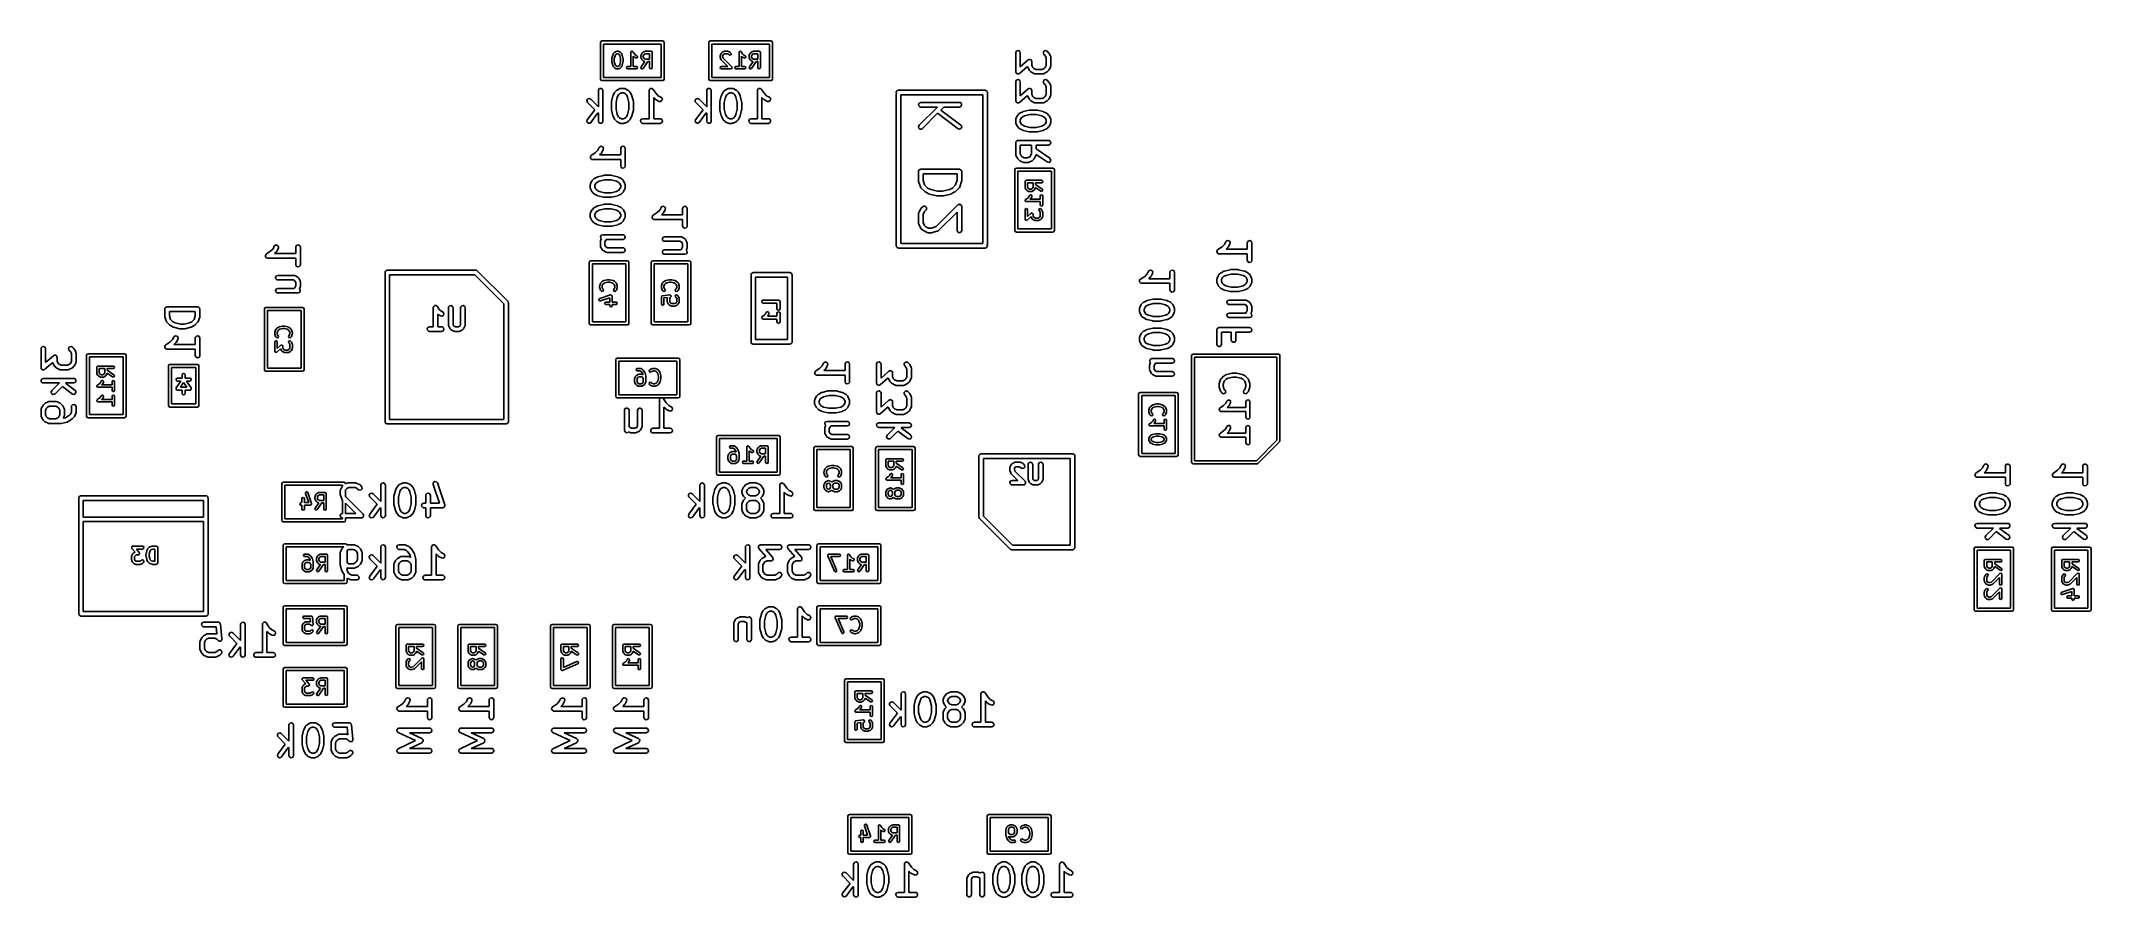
# Model space of a CAD drawing. Extents: x -0.17 to 2.48, y -0.93 to 0.18.
import ezdxf

# ---------------------------------------------------------------- set-up
doc = ezdxf.new("R2010")
doc.units = 0
doc.header["$MEASUREMENT"] = 0
doc.layers.add('BLACK', color=7, linetype='CONTINUOUS')

msp = doc.modelspace()

# ---------------------------------------------------------------- linework, layer by layer
at = {"layer": 'BLACK', "linetype": 'CONTINUOUS'}
for p, q in [((0.5487, 0.1736), (0.5492, 0.175)), ((0.5487, 0.1264), (0.5487, 0.1736)), ((0.5492, 0.175), (0.5506, 0.1756)), ((0.5506, 0.1756), (0.6294, 0.1756)), ((0.5526, 0.1717), (0.5526, 0.1283)), ((0.6274, 0.1717), (0.5526, 0.1717)), ((0.5647, 0.1577), (0.5656, 0.1596)), ((0.5656, 0.1596), (0.5658, 0.1597)), ((0.5658, 0.1597), (0.5659, 0.16)), ((0.5659, 0.16), (0.5669, 0.1609)), ((0.5669, 0.1609), (0.5671, 0.161)), ((0.5671, 0.161), (0.5673, 0.1612)), ((0.5673, 0.1612), (0.5691, 0.1622)), ((0.5702, 0.1592), (0.5689, 0.1585)), ((0.5691, 0.1622), (0.5695, 0.1622)), ((0.5695, 0.1622), (0.5698, 0.1623)), ((0.5698, 0.1623), (0.5717, 0.1623)), ((0.5713, 0.1592), (0.5702, 0.1592)), ((0.5727, 0.1585), (0.5713, 0.1592)), ((0.5717, 0.1623), (0.5721, 0.1622)), ((0.5721, 0.1622), (0.5724, 0.1622)), ((0.5724, 0.1622), (0.5743, 0.1612)), ((0.5743, 0.1612), (0.5745, 0.161)), ((0.5745, 0.161), (0.5747, 0.1609)), ((0.5747, 0.1609), (0.5756, 0.16)), ((0.5756, 0.16), (0.5757, 0.1597)), ((0.5757, 0.1597), (0.5759, 0.1596)), ((0.5759, 0.1596), (0.5769, 0.1577)), ((0.588, 0.1611), (0.5882, 0.1614)), ((0.588, 0.1609), (0.588, 0.1611)), ((0.588, 0.1607), (0.588, 0.1609)), ((0.588, 0.1426), (0.588, 0.1607)), ((0.5882, 0.1614), (0.5884, 0.1619)), ((0.5884, 0.1619), (0.5886, 0.1619)), ((0.5886, 0.1619), (0.5887, 0.1621)), ((0.5887, 0.1621), (0.5891, 0.1621)), ((0.5891, 0.1621), (0.5895, 0.1623)), ((0.5895, 0.1623), (0.5897, 0.1623)), ((0.5897, 0.1623), (0.5898, 0.1623)), ((0.5898, 0.1623), (0.5902, 0.162)), ((0.5902, 0.162), (0.5906, 0.1619)), ((0.5906, 0.1619), (0.5907, 0.1617)), ((0.5907, 0.1617), (0.5908, 0.1616)), ((0.5908, 0.1616), (0.5926, 0.1589)), ((0.6012, 0.1577), (0.6022, 0.1596)), ((0.6022, 0.1596), (0.6024, 0.1597)), ((0.6024, 0.1597), (0.6025, 0.16)), ((0.6025, 0.16), (0.6034, 0.1609)), ((0.6034, 0.1609), (0.6037, 0.161)), ((0.6037, 0.161), (0.6038, 0.1612)), ((0.6038, 0.1612), (0.6057, 0.1622)), ((0.6068, 0.1592), (0.6055, 0.1585)), ((0.6057, 0.1622), (0.6061, 0.1622)), ((0.6061, 0.1622), (0.6064, 0.1623)), ((0.6064, 0.1623), (0.6139, 0.1623)), ((0.6123, 0.1592), (0.6068, 0.1592)), ((0.6123, 0.152), (0.6123, 0.1592)), ((0.6139, 0.1623), (0.615, 0.1619)), ((0.615, 0.1619), (0.6155, 0.1607)), ((0.6155, 0.1607), (0.6155, 0.1411)), ((0.6274, 0.1283), (0.6274, 0.1717)), ((0.6294, 0.1756), (0.6308, 0.175)), ((0.6308, 0.175), (0.6313, 0.1736)), ((0.6313, 0.1736), (0.6313, 0.1264)), ((0.6887, 0.1736), (0.6892, 0.175)), ((0.6887, 0.1264), (0.6887, 0.1736)), ((0.6892, 0.175), (0.6906, 0.1756)), ((0.6906, 0.1756), (0.7694, 0.1756)), ((0.6926, 0.1717), (0.6926, 0.1283)), ((0.7674, 0.1717), (0.6926, 0.1717)), ((0.7038, 0.1577), (0.7047, 0.1596)), ((0.7047, 0.1596), (0.7049, 0.1597)), ((0.7049, 0.1597), (0.705, 0.16)), ((0.705, 0.16), (0.7059, 0.1609)), ((0.7059, 0.1609), (0.7062, 0.161)), ((0.7062, 0.161), (0.7063, 0.1612)), ((0.7063, 0.1612), (0.7082, 0.1622)), ((0.7093, 0.1592), (0.708, 0.1585)), ((0.7082, 0.1622), (0.7086, 0.1622)), ((0.7086, 0.1622), (0.7089, 0.1623)), ((0.7089, 0.1623), (0.7136, 0.1623)), ((0.7132, 0.1592), (0.7093, 0.1592)), ((0.7145, 0.1585), (0.7132, 0.1592)), ((0.7136, 0.1623), (0.7139, 0.1622)), ((0.7139, 0.1622), (0.7143, 0.1622)), ((0.7143, 0.1622), (0.7162, 0.1612)), ((0.7162, 0.1612), (0.7163, 0.161)), ((0.7163, 0.161), (0.7166, 0.1609)), ((0.7166, 0.1609), (0.7175, 0.16)), ((0.7175, 0.16), (0.718, 0.1589)), ((0.728, 0.1611), (0.7282, 0.1614)), ((0.728, 0.1609), (0.728, 0.1611)), ((0.728, 0.1607), (0.728, 0.1609)), ((0.728, 0.1426), (0.728, 0.1607)), ((0.7282, 0.1614), (0.7284, 0.1619)), ((0.7284, 0.1619), (0.7286, 0.1619)), ((0.7286, 0.1619), (0.7287, 0.1621)), ((0.7287, 0.1621), (0.7291, 0.1621)), ((0.7291, 0.1621), (0.7295, 0.1623)), ((0.7295, 0.1623), (0.7297, 0.1623)), ((0.7297, 0.1623), (0.7298, 0.1623)), ((0.7298, 0.1623), (0.7302, 0.162)), ((0.7302, 0.162), (0.7306, 0.1619)), ((0.7306, 0.1619), (0.7307, 0.1617)), ((0.7307, 0.1617), (0.7308, 0.1616)), ((0.7308, 0.1616), (0.7326, 0.1589)), ((0.7412, 0.1577), (0.7422, 0.1596)), ((0.7422, 0.1596), (0.7424, 0.1597)), ((0.7424, 0.1597), (0.7425, 0.16)), ((0.7425, 0.16), (0.7434, 0.1609)), ((0.7434, 0.1609), (0.7437, 0.161)), ((0.7437, 0.161), (0.7438, 0.1612)), ((0.7438, 0.1612), (0.7457, 0.1622)), ((0.7468, 0.1592), (0.7455, 0.1585)), ((0.7457, 0.1622), (0.7461, 0.1622)), ((0.7461, 0.1622), (0.7464, 0.1623)), ((0.7464, 0.1623), (0.7539, 0.1623)), ((0.7523, 0.1592), (0.7468, 0.1592)), ((0.7523, 0.152), (0.7523, 0.1592)), ((0.7539, 0.1623), (0.755, 0.1619)), ((0.755, 0.1619), (0.7555, 0.1607)), ((0.7555, 0.1607), (0.7555, 0.1411)), ((0.7674, 0.1283), (0.7674, 0.1717)), ((0.7694, 0.1756), (0.7708, 0.175)), ((0.7708, 0.175), (0.7713, 0.1736)), ((0.7713, 0.1736), (0.7713, 0.1264)), ((1.0856, 0.1603), (1.0858, 0.1613)), ((1.0856, 0.1359), (1.0856, 0.1603)), ((1.0858, 0.1613), (1.0871, 0.1629)), ((1.0871, 0.1629), (1.0891, 0.1632)), ((1.0891, 0.1632), (1.0908, 0.1622)), ((1.0908, 0.1622), (1.0915, 0.1603)), ((1.0915, 0.1603), (1.0915, 0.1424)), ((1.1213, 0.1611), (1.1225, 0.1627)), ((1.1215, 0.1591), (1.1213, 0.1611)), ((1.1221, 0.1582), (1.1215, 0.1591)), ((1.1225, 0.1627), (1.1244, 0.1632)), ((1.1244, 0.1632), (1.1262, 0.1624)), ((1.1262, 0.1624), (1.1281, 0.1605)), ((1.1281, 0.1605), (1.1286, 0.1598)), ((1.1286, 0.1598), (1.1287, 0.1597)), ((1.1287, 0.1597), (1.1305, 0.156)), ((0.5636, 0.1536), (0.5646, 0.1574)), ((0.5637, 0.1534), (0.5636, 0.1536)), ((0.5636, 0.1532), (0.5637, 0.1534)), ((0.5636, 0.1486), (0.5636, 0.1532)), ((0.5637, 0.1484), (0.5636, 0.1486)), ((0.5636, 0.1482), (0.5637, 0.1484)), ((0.5646, 0.1444), (0.5636, 0.1482)), ((0.5646, 0.1574), (0.5647, 0.1575)), ((0.5647, 0.1443), (0.5646, 0.1444)), ((0.5647, 0.1575), (0.5647, 0.1577)), ((0.5647, 0.1441), (0.5647, 0.1443)), ((0.5656, 0.1422), (0.5647, 0.1441)), ((0.5658, 0.1421), (0.5656, 0.1422)), ((0.5659, 0.1418), (0.5658, 0.1421)), ((0.5669, 0.1409), (0.5659, 0.1418)), ((0.5676, 0.1564), (0.5667, 0.153)), ((0.5667, 0.153), (0.5667, 0.1487)), ((0.5667, 0.1487), (0.5676, 0.1454)), ((0.5671, 0.1408), (0.5669, 0.1409)), ((0.5673, 0.1406), (0.5671, 0.1408)), ((0.5691, 0.1396), (0.5673, 0.1406)), ((0.5683, 0.1579), (0.5676, 0.1564)), ((0.5676, 0.1454), (0.5683, 0.1439)), ((0.5689, 0.1585), (0.5683, 0.1579)), ((0.5683, 0.1439), (0.5689, 0.1433)), ((0.5689, 0.1433), (0.5702, 0.1426)), ((0.5695, 0.1396), (0.5691, 0.1396)), ((0.5698, 0.1395), (0.5695, 0.1396)), ((0.5717, 0.1395), (0.5698, 0.1395)), ((0.5702, 0.1426), (0.5713, 0.1426)), ((0.5713, 0.1426), (0.5727, 0.1433)), ((0.5721, 0.1396), (0.5717, 0.1395)), ((0.5724, 0.1396), (0.5721, 0.1396)), ((0.5743, 0.1406), (0.5724, 0.1396)), ((0.5732, 0.1579), (0.5727, 0.1585)), ((0.5727, 0.1433), (0.5732, 0.1439)), ((0.574, 0.1564), (0.5732, 0.1579)), ((0.5732, 0.1439), (0.574, 0.1454)), ((0.5748, 0.153), (0.574, 0.1564)), ((0.574, 0.1454), (0.5748, 0.1487)), ((0.5745, 0.1408), (0.5743, 0.1406)), ((0.5747, 0.1409), (0.5745, 0.1408)), ((0.5756, 0.1418), (0.5747, 0.1409)), ((0.5748, 0.1487), (0.5748, 0.153)), ((0.5757, 0.1421), (0.5756, 0.1418)), ((0.5759, 0.1422), (0.5757, 0.1421)), ((0.5769, 0.1441), (0.5759, 0.1422)), ((0.5769, 0.1577), (0.5769, 0.1575)), ((0.5769, 0.1575), (0.577, 0.1574)), ((0.577, 0.1444), (0.5769, 0.1443)), ((0.5769, 0.1443), (0.5769, 0.1441)), ((0.577, 0.1574), (0.5779, 0.1536)), ((0.5779, 0.1482), (0.577, 0.1444)), ((0.5779, 0.1536), (0.5779, 0.1534)), ((0.5779, 0.1534), (0.578, 0.1532)), ((0.578, 0.1486), (0.5779, 0.1484)), ((0.5779, 0.1484), (0.5779, 0.1482)), ((0.578, 0.1532), (0.578, 0.1486)), ((0.5823, 0.1411), (0.5828, 0.1422)), ((0.5828, 0.1399), (0.5823, 0.1411)), ((0.5828, 0.1422), (0.5839, 0.1426)), ((0.5839, 0.1395), (0.5828, 0.1399)), ((0.5839, 0.1426), (0.588, 0.1426)), ((0.5895, 0.1395), (0.5839, 0.1395)), ((0.5952, 0.1395), (0.5895, 0.1395)), ((0.5922, 0.1549), (0.5911, 0.156)), ((0.5911, 0.156), (0.5911, 0.1426)), ((0.5911, 0.1426), (0.5952, 0.1426)), ((0.5924, 0.1548), (0.5922, 0.1549)), ((0.5926, 0.1546), (0.5924, 0.1548)), ((0.5926, 0.1589), (0.5942, 0.1573)), ((0.5945, 0.1537), (0.5926, 0.1546)), ((0.5942, 0.1573), (0.5959, 0.1565)), ((0.5957, 0.1536), (0.5945, 0.1537)), ((0.5952, 0.1426), (0.5963, 0.1422)), ((0.5963, 0.1399), (0.5952, 0.1395)), ((0.5966, 0.1544), (0.5957, 0.1536)), ((0.5959, 0.1565), (0.5966, 0.1556)), ((0.5963, 0.1422), (0.5967, 0.1411)), ((0.5967, 0.1411), (0.5963, 0.1399)), ((0.5966, 0.1556), (0.5966, 0.1544)), ((0.6011, 0.157), (0.6012, 0.1573)), ((0.6011, 0.1542), (0.6011, 0.157)), ((0.6012, 0.1538), (0.6011, 0.1542)), ((0.6011, 0.1408), (0.6014, 0.142)), ((0.6018, 0.1398), (0.6011, 0.1408)), ((0.6012, 0.1573), (0.6012, 0.1577)), ((0.6012, 0.1535), (0.6012, 0.1538)), ((0.6022, 0.1516), (0.6012, 0.1535)), ((0.6014, 0.142), (0.6062, 0.1489)), ((0.6029, 0.1395), (0.6018, 0.1398)), ((0.6024, 0.1514), (0.6022, 0.1516)), ((0.6025, 0.1512), (0.6024, 0.1514)), ((0.6034, 0.1503), (0.6025, 0.1512)), ((0.6039, 0.1402), (0.6029, 0.1395)), ((0.6037, 0.1502), (0.6034, 0.1503)), ((0.6038, 0.15), (0.6037, 0.1502)), ((0.6057, 0.149), (0.6038, 0.15)), ((0.61, 0.1489), (0.6039, 0.1402)), ((0.6049, 0.1579), (0.6042, 0.1566)), ((0.6042, 0.1566), (0.6042, 0.1546)), ((0.6042, 0.1546), (0.6049, 0.1532)), ((0.6055, 0.1585), (0.6049, 0.1579)), ((0.6049, 0.1532), (0.6055, 0.1527)), ((0.6055, 0.1527), (0.6068, 0.152)), ((0.6061, 0.149), (0.6057, 0.149)), ((0.6062, 0.1489), (0.6061, 0.149)), ((0.6068, 0.152), (0.6123, 0.152)), ((0.6123, 0.1489), (0.61, 0.1489)), ((0.6123, 0.1411), (0.6123, 0.1489)), ((0.6128, 0.1399), (0.6123, 0.1411)), ((0.6139, 0.1395), (0.6128, 0.1399)), ((0.615, 0.1399), (0.6139, 0.1395)), ((0.6155, 0.1411), (0.615, 0.1399)), ((0.7036, 0.157), (0.7037, 0.1573)), ((0.7036, 0.1551), (0.7036, 0.157)), ((0.7037, 0.1549), (0.7036, 0.1551)), ((0.7036, 0.1411), (0.704, 0.1422)), ((0.704, 0.1399), (0.7036, 0.1411)), ((0.7037, 0.1573), (0.7038, 0.1577)), ((0.7037, 0.1546), (0.7037, 0.1549)), ((0.7046, 0.1518), (0.7037, 0.1546)), ((0.704, 0.1422), (0.7052, 0.1426)), ((0.7052, 0.1395), (0.704, 0.1399)), ((0.7048, 0.1515), (0.7046, 0.1518)), ((0.705, 0.1512), (0.7048, 0.1515)), ((0.7135, 0.1426), (0.705, 0.1512)), ((0.7052, 0.1426), (0.7135, 0.1426)), ((0.7173, 0.1395), (0.7052, 0.1395)), ((0.7074, 0.1579), (0.7067, 0.1566)), ((0.7067, 0.1566), (0.7067, 0.1554)), ((0.7067, 0.1554), (0.7075, 0.1532)), ((0.708, 0.1585), (0.7074, 0.1579)), ((0.7075, 0.1532), (0.7185, 0.1422)), ((0.7153, 0.1578), (0.7145, 0.1585)), ((0.7164, 0.1573), (0.7153, 0.1578)), ((0.7175, 0.1578), (0.7164, 0.1573)), ((0.7185, 0.1399), (0.7173, 0.1395)), ((0.718, 0.1589), (0.7175, 0.1578)), ((0.7185, 0.1422), (0.7189, 0.1411)), ((0.7189, 0.1411), (0.7185, 0.1399)), ((0.7223, 0.1411), (0.7228, 0.1422)), ((0.7228, 0.1399), (0.7223, 0.1411)), ((0.7228, 0.1422), (0.7239, 0.1426)), ((0.7239, 0.1395), (0.7228, 0.1399)), ((0.7239, 0.1426), (0.728, 0.1426)), ((0.7295, 0.1395), (0.7239, 0.1395)), ((0.7352, 0.1395), (0.7295, 0.1395)), ((0.7322, 0.1549), (0.7311, 0.156)), ((0.7311, 0.156), (0.7311, 0.1426)), ((0.7311, 0.1426), (0.7352, 0.1426)), ((0.7324, 0.1548), (0.7322, 0.1549)), ((0.7326, 0.1546), (0.7324, 0.1548)), ((0.7326, 0.1589), (0.7342, 0.1573)), ((0.7345, 0.1537), (0.7326, 0.1546)), ((0.7342, 0.1573), (0.7359, 0.1565)), ((0.7357, 0.1536), (0.7345, 0.1537)), ((0.7352, 0.1426), (0.7363, 0.1422)), ((0.7363, 0.1399), (0.7352, 0.1395)), ((0.7366, 0.1544), (0.7357, 0.1536)), ((0.7359, 0.1565), (0.7366, 0.1556)), ((0.7363, 0.1422), (0.7367, 0.1411)), ((0.7367, 0.1411), (0.7363, 0.1399)), ((0.7366, 0.1556), (0.7366, 0.1544)), ((0.7411, 0.157), (0.7412, 0.1573)), ((0.7411, 0.1542), (0.7411, 0.157)), ((0.7412, 0.1538), (0.7411, 0.1542)), ((0.7411, 0.1408), (0.7414, 0.142)), ((0.7418, 0.1398), (0.7411, 0.1408)), ((0.7412, 0.1573), (0.7412, 0.1577)), ((0.7412, 0.1535), (0.7412, 0.1538)), ((0.7422, 0.1516), (0.7412, 0.1535)), ((0.7414, 0.142), (0.7462, 0.1489)), ((0.7429, 0.1395), (0.7418, 0.1398)), ((0.7424, 0.1514), (0.7422, 0.1516)), ((0.7425, 0.1512), (0.7424, 0.1514)), ((0.7434, 0.1503), (0.7425, 0.1512)), ((0.7439, 0.1402), (0.7429, 0.1395)), ((0.7437, 0.1502), (0.7434, 0.1503)), ((0.7438, 0.15), (0.7437, 0.1502)), ((0.7457, 0.149), (0.7438, 0.15)), ((0.75, 0.1489), (0.7439, 0.1402)), ((0.7449, 0.1579), (0.7442, 0.1566)), ((0.7442, 0.1566), (0.7442, 0.1546)), ((0.7442, 0.1546), (0.7449, 0.1532)), ((0.7455, 0.1585), (0.7449, 0.1579)), ((0.7449, 0.1532), (0.7455, 0.1527)), ((0.7455, 0.1527), (0.7468, 0.152)), ((0.7461, 0.149), (0.7457, 0.149)), ((0.7462, 0.1489), (0.7461, 0.149)), ((0.7468, 0.152), (0.7523, 0.152)), ((0.7523, 0.1489), (0.75, 0.1489)), ((0.7523, 0.1411), (0.7523, 0.1489)), ((0.7528, 0.1399), (0.7523, 0.1411)), ((0.7539, 0.1395), (0.7528, 0.1399)), ((0.755, 0.1399), (0.7539, 0.1395)), ((0.7555, 0.1411), (0.755, 0.1399)), ((1.0859, 0.1352), (1.0856, 0.1359)), ((1.086, 0.1344), (1.0859, 0.1352)), ((1.0862, 0.1343), (1.086, 0.1344)), ((1.0863, 0.134), (1.0862, 0.1343)), ((1.087, 0.1336), (1.0863, 0.134)), ((1.0876, 0.1331), (1.087, 0.1336)), ((1.0878, 0.1331), (1.0876, 0.1331)), ((1.088, 0.133), (1.0878, 0.1331)), ((1.0888, 0.1332), (1.088, 0.133)), ((1.0896, 0.1332), (1.0888, 0.1332)), ((1.0899, 0.1334), (1.0896, 0.1332)), ((1.09, 0.1334), (1.0899, 0.1334)), ((1.0901, 0.1335), (1.09, 0.1334)), ((1.0905, 0.1337), (1.0901, 0.1335)), ((1.1007, 0.1427), (1.0905, 0.1337)), ((1.0915, 0.1424), (1.1016, 0.1513)), ((1.1009, 0.1421), (1.1007, 0.1427)), ((1.1028, 0.1384), (1.1009, 0.1421)), ((1.1016, 0.1513), (1.102, 0.1515)), ((1.102, 0.1515), (1.1021, 0.1516)), ((1.1021, 0.1516), (1.1022, 0.1516)), ((1.1022, 0.1516), (1.1025, 0.1518)), ((1.1025, 0.1518), (1.1033, 0.1518)), ((1.1028, 0.1383), (1.1028, 0.1384)), ((1.1033, 0.1376), (1.1028, 0.1383)), ((1.1033, 0.1518), (1.104, 0.152)), ((1.1052, 0.1357), (1.1033, 0.1376)), ((1.104, 0.152), (1.1042, 0.1518)), ((1.1042, 0.1518), (1.1045, 0.1519)), ((1.1045, 0.1519), (1.1051, 0.1514)), ((1.1051, 0.1514), (1.1058, 0.151)), ((1.1053, 0.1357), (1.1052, 0.1357)), ((1.106, 0.1352), (1.1053, 0.1357)), ((1.1058, 0.151), (1.1059, 0.1507)), ((1.1059, 0.1507), (1.1061, 0.1506)), ((1.1097, 0.1333), (1.106, 0.1352)), ((1.1061, 0.1506), (1.1062, 0.1498)), ((1.1062, 0.1498), (1.1065, 0.1491)), ((1.1065, 0.1491), (1.1065, 0.1441)), ((1.1065, 0.1441), (1.1078, 0.1414)), ((1.1078, 0.1414), (1.109, 0.1402)), ((1.109, 0.1402), (1.1117, 0.1389)), ((1.1099, 0.1333), (1.1097, 0.1333)), ((1.11, 0.1332), (1.1099, 0.1333)), ((1.111, 0.133), (1.11, 0.1332)), ((1.1204, 0.133), (1.111, 0.133)), ((1.1117, 0.1389), (1.1197, 0.1389)), ((1.1197, 0.1389), (1.1224, 0.1402)), ((1.1206, 0.133), (1.1204, 0.133)), ((1.1207, 0.133), (1.1206, 0.133)), ((1.1217, 0.1333), (1.1207, 0.133)), ((1.1255, 0.1352), (1.1217, 0.1333)), ((1.1236, 0.1567), (1.1221, 0.1582)), ((1.1224, 0.1402), (1.1236, 0.1414)), ((1.1249, 0.154), (1.1236, 0.1567)), ((1.1236, 0.1414), (1.1249, 0.1441)), ((1.1249, 0.1441), (1.1249, 0.154)), ((1.1262, 0.1357), (1.1255, 0.1352)), ((1.1255, 0.1352), (1.1255, 0.1352)), ((1.1281, 0.1376), (1.1262, 0.1357)), ((1.1287, 0.1384), (1.1281, 0.1377)), ((1.1281, 0.1377), (1.1281, 0.1376)), ((1.1305, 0.1421), (1.1287, 0.1384)), ((1.1305, 0.156), (1.1308, 0.155)), ((1.1306, 0.1423), (1.1305, 0.1421)), ((1.1307, 0.1424), (1.1306, 0.1423)), ((1.1309, 0.1434), (1.1307, 0.1424)), ((1.1308, 0.155), (1.1308, 0.1548)), ((1.1308, 0.1548), (1.1309, 0.1547)), ((1.1309, 0.1547), (1.1309, 0.1434)), ((0.5461, 0.1115), (0.5463, 0.1125)), ((0.5461, 0.0905), (0.5461, 0.1115)), ((0.5463, 0.1125), (0.5476, 0.114)), ((0.5476, 0.114), (0.5496, 0.1144)), ((0.5492, 0.125), (0.5487, 0.1264)), ((0.5506, 0.1244), (0.5492, 0.125)), ((0.5496, 0.1144), (0.5513, 0.1134)), ((0.6294, 0.1244), (0.5506, 0.1244)), ((0.5513, 0.1134), (0.552, 0.1115)), ((0.552, 0.1115), (0.552, 0.0721)), ((0.5526, 0.1283), (0.6274, 0.1283)), ((0.5652, 0.1053), (0.567, 0.109)), ((0.567, 0.109), (0.5676, 0.1097)), ((0.5676, 0.1098), (0.5695, 0.1117)), ((0.5676, 0.1097), (0.5676, 0.1098)), ((0.5695, 0.1117), (0.5702, 0.1122)), ((0.5702, 0.1122), (0.574, 0.1141)), ((0.5702, 0.1122), (0.5702, 0.1122)), ((0.5733, 0.1072), (0.5721, 0.106)), ((0.576, 0.1085), (0.5733, 0.1072)), ((0.574, 0.1141), (0.575, 0.1144)), ((0.575, 0.1144), (0.5751, 0.1144)), ((0.5751, 0.1144), (0.5753, 0.1144)), ((0.5753, 0.1144), (0.5791, 0.1144)), ((0.5784, 0.1085), (0.576, 0.1085)), ((0.5811, 0.1072), (0.5784, 0.1085)), ((0.5791, 0.1144), (0.5801, 0.1142)), ((0.5801, 0.1142), (0.5802, 0.1141)), ((0.5802, 0.1141), (0.5804, 0.1141)), ((0.5804, 0.1141), (0.5841, 0.1122)), ((0.5823, 0.106), (0.5811, 0.1072)), ((0.5841, 0.1122), (0.5848, 0.1117)), ((0.5848, 0.1117), (0.5849, 0.1117)), ((0.5849, 0.1117), (0.5868, 0.1098)), ((0.5868, 0.1098), (0.5873, 0.1091)), ((0.5873, 0.1091), (0.5873, 0.109)), ((0.5873, 0.109), (0.5892, 0.1053)), ((0.6117, 0.1115), (0.6119, 0.1125)), ((0.6117, 0.075), (0.6117, 0.1115)), ((0.6119, 0.1125), (0.612, 0.1126)), ((0.612, 0.1128), (0.6127, 0.1134)), ((0.612, 0.1126), (0.612, 0.1128)), ((0.6127, 0.1134), (0.6132, 0.114)), ((0.6132, 0.114), (0.6134, 0.114)), ((0.6134, 0.114), (0.6135, 0.1142)), ((0.6135, 0.1142), (0.6144, 0.1142)), ((0.6144, 0.1142), (0.6152, 0.1144)), ((0.6152, 0.1144), (0.6153, 0.1143)), ((0.6153, 0.1143), (0.6155, 0.1143)), ((0.6155, 0.1143), (0.6162, 0.1138)), ((0.6162, 0.1138), (0.6169, 0.1134)), ((0.6169, 0.1134), (0.617, 0.1132)), ((0.617, 0.1132), (0.6171, 0.1131)), ((0.6171, 0.1131), (0.6207, 0.1077)), ((0.6207, 0.1077), (0.6239, 0.1045)), ((0.6308, 0.125), (0.6294, 0.1244)), ((0.6313, 0.1264), (0.6308, 0.125)), ((0.6861, 0.1115), (0.6863, 0.1125)), ((0.6861, 0.0905), (0.6861, 0.1115)), ((0.6863, 0.1125), (0.6876, 0.114)), ((0.6876, 0.114), (0.6896, 0.1144)), ((0.6892, 0.125), (0.6887, 0.1264)), ((0.6906, 0.1244), (0.6892, 0.125)), ((0.6896, 0.1144), (0.6913, 0.1134)), ((0.7694, 0.1244), (0.6906, 0.1244)), ((0.6913, 0.1134), (0.692, 0.1115)), ((0.692, 0.1115), (0.692, 0.0721)), ((0.6926, 0.1283), (0.7674, 0.1283)), ((0.7052, 0.1053), (0.707, 0.109)), ((0.707, 0.109), (0.7076, 0.1097)), ((0.7076, 0.1098), (0.7095, 0.1117)), ((0.7076, 0.1097), (0.7076, 0.1098)), ((0.7095, 0.1117), (0.7102, 0.1122)), ((0.7102, 0.1122), (0.714, 0.1141)), ((0.7102, 0.1122), (0.7102, 0.1122)), ((0.7133, 0.1072), (0.7121, 0.106)), ((0.716, 0.1085), (0.7133, 0.1072)), ((0.714, 0.1141), (0.715, 0.1144)), ((0.715, 0.1144), (0.7151, 0.1144)), ((0.7151, 0.1144), (0.7153, 0.1144)), ((0.7153, 0.1144), (0.7191, 0.1144)), ((0.7184, 0.1085), (0.716, 0.1085)), ((0.7211, 0.1072), (0.7184, 0.1085)), ((0.7191, 0.1144), (0.7201, 0.1142)), ((0.7201, 0.1142), (0.7202, 0.1141)), ((0.7202, 0.1141), (0.7204, 0.1141)), ((0.7204, 0.1141), (0.7241, 0.1122)), ((0.7223, 0.106), (0.7211, 0.1072)), ((0.7241, 0.1122), (0.7248, 0.1117)), ((0.7248, 0.1117), (0.7249, 0.1117)), ((0.7249, 0.1117), (0.7268, 0.1098)), ((0.7268, 0.1098), (0.7273, 0.1091)), ((0.7273, 0.1091), (0.7273, 0.109)), ((0.7273, 0.109), (0.7292, 0.1053)), ((0.7517, 0.1115), (0.7519, 0.1125)), ((0.7517, 0.075), (0.7517, 0.1115)), ((0.7519, 0.1125), (0.752, 0.1126)), ((0.752, 0.1128), (0.7527, 0.1134)), ((0.752, 0.1126), (0.752, 0.1128)), ((0.7527, 0.1134), (0.7532, 0.114)), ((0.7532, 0.114), (0.7534, 0.114)), ((0.7534, 0.114), (0.7535, 0.1142)), ((0.7535, 0.1142), (0.7544, 0.1142)), ((0.7544, 0.1142), (0.7552, 0.1144)), ((0.7552, 0.1144), (0.7553, 0.1143)), ((0.7553, 0.1143), (0.7555, 0.1143)), ((0.7555, 0.1143), (0.7562, 0.1138)), ((0.7562, 0.1138), (0.7569, 0.1134)), ((0.7569, 0.1134), (0.757, 0.1132)), ((0.757, 0.1132), (0.7571, 0.1131)), ((0.7571, 0.1131), (0.7607, 0.1077)), ((0.7607, 0.1077), (0.7639, 0.1045)), ((0.7708, 0.125), (0.7694, 0.1244)), ((0.7713, 0.1264), (0.7708, 0.125)), ((0.931, 0.106), (0.9312, 0.107)), ((0.9311, 0.1095), (0.9321, 0.1113)), ((0.9314, 0.1075), (0.9311, 0.1095)), ((0.9312, 0.107), (0.9316, 0.1074)), ((0.9316, 0.1074), (0.9314, 0.1075)), ((0.9321, 0.1113), (0.934, 0.112)), ((0.934, 0.112), (1.046, 0.112)), ((0.9369, 0.106), (0.937, 0.106)), ((1.0431, 0.106), (0.9369, 0.106)), ((1.0431, -0.086), (1.0431, 0.106)), ((1.046, 0.112), (1.047, 0.1118)), ((1.047, 0.1118), (1.0486, 0.1105)), ((1.0486, 0.1105), (1.0489, 0.1085)), ((1.0489, 0.1085), (1.0488, 0.1083)), ((1.0488, 0.1083), (1.049, 0.108)), ((1.049, 0.108), (1.049, -0.087)), ((1.0856, 0.1228), (1.0858, 0.1238)), ((1.0856, 0.0984), (1.0856, 0.1228)), ((1.0858, 0.1238), (1.0871, 0.1254)), ((1.0871, 0.1254), (1.0891, 0.1257)), ((1.0891, 0.1257), (1.0908, 0.1247)), ((1.0908, 0.1247), (1.0915, 0.1228)), ((1.0915, 0.1228), (1.0915, 0.1049)), ((1.0915, 0.1049), (1.1016, 0.1138)), ((1.1016, 0.1138), (1.102, 0.114)), ((1.102, 0.114), (1.1021, 0.1141)), ((1.1021, 0.1141), (1.1022, 0.1141)), ((1.1022, 0.1141), (1.1025, 0.1143)), ((1.1025, 0.1143), (1.1033, 0.1143)), ((1.1033, 0.1143), (1.104, 0.1145)), ((1.104, 0.1145), (1.1042, 0.1143)), ((1.1042, 0.1143), (1.1045, 0.1144)), ((1.1045, 0.1144), (1.1051, 0.1139)), ((1.1051, 0.1139), (1.1058, 0.1135)), ((1.1058, 0.1135), (1.1059, 0.1132)), ((1.1059, 0.1132), (1.1061, 0.1131)), ((1.1061, 0.1131), (1.1062, 0.1123)), ((1.1062, 0.1123), (1.1065, 0.1116)), ((1.1065, 0.1116), (1.1065, 0.1066)), ((1.1065, 0.1066), (1.1078, 0.1039)), ((1.1213, 0.1236), (1.1225, 0.1252)), ((1.1215, 0.1216), (1.1213, 0.1236)), ((1.1221, 0.1207), (1.1215, 0.1216)), ((1.1236, 0.1192), (1.1221, 0.1207)), ((1.1225, 0.1252), (1.1244, 0.1258)), ((1.1249, 0.1165), (1.1236, 0.1192)), ((1.1236, 0.1039), (1.1249, 0.1066)), ((1.1244, 0.1258), (1.1262, 0.1249)), ((1.1249, 0.1066), (1.1249, 0.1165)), ((1.1262, 0.1249), (1.1281, 0.123)), ((1.1281, 0.123), (1.1286, 0.1223)), ((1.1286, 0.1223), (1.1287, 0.1223)), ((1.1287, 0.1223), (1.1305, 0.1185)), ((1.1305, 0.1185), (1.1308, 0.1175)), ((1.1308, 0.1175), (1.1308, 0.1173)), ((1.1308, 0.1173), (1.1309, 0.1172)), ((1.1309, 0.1172), (1.1309, 0.1059)), ((0.5312, 0.0991), (0.5324, 0.1008)), ((0.5314, 0.0971), (0.5312, 0.0991)), ((0.532, 0.0963), (0.5314, 0.0971)), ((0.5317, 0.0739), (0.5414, 0.0868)), ((0.5414, 0.0868), (0.532, 0.0963)), ((0.5324, 0.1008), (0.5343, 0.1013)), ((0.5343, 0.1013), (0.5362, 0.1004)), ((0.5362, 0.1004), (0.5461, 0.0905)), ((0.5456, 0.0826), (0.5364, 0.0703)), ((0.5461, 0.0821), (0.5456, 0.0826)), ((0.5461, 0.0721), (0.5461, 0.0821)), ((0.563, 0.0965), (0.5631, 0.097)), ((0.563, 0.0871), (0.563, 0.0965)), ((0.563, 0.087), (0.563, 0.0871)), ((0.5631, 0.0864), (0.563, 0.087)), ((0.5631, 0.0972), (0.5649, 0.1047)), ((0.5631, 0.097), (0.5631, 0.0972)), ((0.5649, 0.0789), (0.5631, 0.0864)), ((0.5649, 0.1047), (0.5652, 0.1051)), ((0.5652, 0.1051), (0.5652, 0.1053)), ((0.5706, 0.1029), (0.5689, 0.0961)), ((0.5689, 0.0961), (0.5689, 0.0875)), ((0.5689, 0.0875), (0.5706, 0.0806)), ((0.5721, 0.106), (0.5706, 0.1029)), ((0.5706, 0.0806), (0.5721, 0.0776)), ((0.5838, 0.1029), (0.5823, 0.106)), ((0.5823, 0.0776), (0.5838, 0.0806)), ((0.5855, 0.0961), (0.5838, 0.1029)), ((0.5838, 0.0806), (0.5855, 0.0875)), ((0.5855, 0.0875), (0.5855, 0.0961)), ((0.5892, 0.1053), (0.5893, 0.1048)), ((0.5893, 0.1048), (0.5894, 0.1047)), ((0.5894, 0.1047), (0.5913, 0.0972)), ((0.5913, 0.0864), (0.5894, 0.0789)), ((0.5913, 0.0972), (0.5913, 0.0966)), ((0.5913, 0.0966), (0.5914, 0.0965)), ((0.5914, 0.0871), (0.5913, 0.0865)), ((0.5913, 0.0865), (0.5913, 0.0864)), ((0.5914, 0.0965), (0.5914, 0.0871)), ((0.6201, 0.1), (0.6176, 0.1025)), ((0.6176, 0.1025), (0.6176, 0.075)), ((0.6202, 0.1), (0.6201, 0.1)), ((0.6209, 0.0994), (0.6202, 0.1)), ((0.6246, 0.0976), (0.6209, 0.0994)), ((0.6239, 0.1045), (0.6273, 0.1029)), ((0.6266, 0.0973), (0.6246, 0.0976)), ((0.6283, 0.0985), (0.6266, 0.0973)), ((0.6273, 0.1029), (0.6281, 0.1022)), ((0.6281, 0.1022), (0.6289, 0.1004)), ((0.6289, 0.1004), (0.6283, 0.0985)), ((0.6712, 0.0991), (0.6724, 0.1008)), ((0.6714, 0.0971), (0.6712, 0.0991)), ((0.672, 0.0963), (0.6714, 0.0971)), ((0.6717, 0.0739), (0.6814, 0.0868)), ((0.6814, 0.0868), (0.672, 0.0963)), ((0.6724, 0.1008), (0.6743, 0.1013)), ((0.6743, 0.1013), (0.6762, 0.1004)), ((0.6762, 0.1004), (0.6861, 0.0905)), ((0.6856, 0.0826), (0.6764, 0.0703)), ((0.6861, 0.0821), (0.6856, 0.0826)), ((0.6861, 0.0721), (0.6861, 0.0821)), ((0.703, 0.0965), (0.7031, 0.097)), ((0.703, 0.0871), (0.703, 0.0965)), ((0.703, 0.087), (0.703, 0.0871)), ((0.7031, 0.0864), (0.703, 0.087)), ((0.7031, 0.0972), (0.7049, 0.1047)), ((0.7031, 0.097), (0.7031, 0.0972)), ((0.7049, 0.0789), (0.7031, 0.0864)), ((0.7049, 0.1047), (0.7052, 0.1051)), ((0.7052, 0.1051), (0.7052, 0.1053)), ((0.7106, 0.1029), (0.7089, 0.0961)), ((0.7089, 0.0961), (0.7089, 0.0875)), ((0.7089, 0.0875), (0.7106, 0.0806)), ((0.7121, 0.106), (0.7106, 0.1029)), ((0.7106, 0.0806), (0.7121, 0.0776)), ((0.7238, 0.1029), (0.7223, 0.106)), ((0.7223, 0.0776), (0.7238, 0.0806)), ((0.7255, 0.0961), (0.7238, 0.1029)), ((0.7238, 0.0806), (0.7255, 0.0875)), ((0.7255, 0.0875), (0.7255, 0.0961)), ((0.7292, 0.1053), (0.7293, 0.1048)), ((0.7293, 0.1048), (0.7294, 0.1047)), ((0.7294, 0.1047), (0.7313, 0.0972)), ((0.7313, 0.0864), (0.7294, 0.0789)), ((0.7313, 0.0972), (0.7313, 0.0966)), ((0.7313, 0.0966), (0.7314, 0.0965)), ((0.7314, 0.0871), (0.7313, 0.0865)), ((0.7313, 0.0865), (0.7313, 0.0864)), ((0.7314, 0.0965), (0.7314, 0.0871)), ((0.7601, 0.1), (0.7576, 0.1025)), ((0.7576, 0.1025), (0.7576, 0.075)), ((0.7602, 0.1), (0.7601, 0.1)), ((0.7609, 0.0994), (0.7602, 0.1)), ((0.7646, 0.0976), (0.7609, 0.0994)), ((0.7639, 0.1045), (0.7673, 0.1029)), ((0.7666, 0.0973), (0.7646, 0.0976)), ((0.7683, 0.0985), (0.7666, 0.0973)), ((0.7673, 0.1029), (0.7681, 0.1022)), ((0.7681, 0.1022), (0.7689, 0.1004)), ((0.7689, 0.1004), (0.7683, 0.0985)), ((0.931, -0.089), (0.931, 0.106)), ((0.937, 0.106), (0.937, -0.086)), ((0.9599, 0.0936), (0.9609, 0.0954)), ((0.9603, 0.0916), (0.9599, 0.0936)), ((0.9618, 0.0903), (0.9603, 0.0916)), ((0.9607, 0.0666), (0.9843, 0.0901)), ((0.9609, 0.0954), (0.9628, 0.096)), ((0.9628, 0.0901), (0.9618, 0.0903)), ((0.9628, 0.096), (1.0128, 0.096)), ((0.9843, 0.0901), (0.9628, 0.0901)), ((0.9845, 0.0821), (0.9649, 0.0624)), ((1.0111, 0.0622), (0.9845, 0.0821)), ((0.9926, 0.0901), (0.9887, 0.0863)), ((0.9887, 0.0863), (1.0146, 0.0669)), ((1.0128, 0.0901), (0.9926, 0.0901)), ((1.0128, 0.096), (1.0138, 0.0959)), ((1.0147, 0.0908), (1.0128, 0.0901)), ((1.0138, 0.0959), (1.0154, 0.0946)), ((1.0157, 0.0926), (1.0147, 0.0908)), ((1.0154, 0.0946), (1.0157, 0.0926)), ((1.0859, 0.0977), (1.0856, 0.0984)), ((1.086, 0.0969), (1.0859, 0.0977)), ((1.0862, 0.0968), (1.086, 0.0969)), ((1.0863, 0.0965), (1.0862, 0.0968)), ((1.087, 0.0961), (1.0863, 0.0965)), ((1.0876, 0.0956), (1.087, 0.0961)), ((1.0878, 0.0956), (1.0876, 0.0956)), ((1.088, 0.0955), (1.0878, 0.0956)), ((1.0878, 0.0791), (1.0883, 0.0798)), ((1.0888, 0.0957), (1.088, 0.0955)), ((1.0883, 0.0799), (1.0902, 0.0818)), ((1.0883, 0.0798), (1.0883, 0.0799)), ((1.0896, 0.0957), (1.0888, 0.0957)), ((1.0899, 0.0959), (1.0896, 0.0957)), ((1.09, 0.0959), (1.0899, 0.0959)), ((1.0901, 0.096), (1.09, 0.0959)), ((1.0905, 0.0962), (1.0901, 0.096)), ((1.0902, 0.0818), (1.0909, 0.0823)), ((1.1007, 0.1052), (1.0905, 0.0962)), ((1.0909, 0.0823), (1.091, 0.0823)), ((1.091, 0.0823), (1.0947, 0.0842)), ((1.0947, 0.0842), (1.0952, 0.0843)), ((1.0952, 0.0843), (1.0953, 0.0844)), ((1.0953, 0.0844), (1.1028, 0.0863)), ((1.1039, 0.0805), (1.0971, 0.0788)), ((1.1009, 0.1046), (1.1007, 0.1052)), ((1.1028, 0.1009), (1.1009, 0.1046)), ((1.1028, 0.1008), (1.1028, 0.1009)), ((1.1033, 0.1001), (1.1028, 0.1008)), ((1.1028, 0.0863), (1.1034, 0.0863)), ((1.1052, 0.0982), (1.1033, 0.1001)), ((1.1034, 0.0863), (1.1035, 0.0864)), ((1.1035, 0.0864), (1.1129, 0.0864)), ((1.1125, 0.0805), (1.1039, 0.0805)), ((1.1053, 0.0982), (1.1052, 0.0982)), ((1.106, 0.0977), (1.1053, 0.0982)), ((1.1097, 0.0958), (1.106, 0.0977)), ((1.1078, 0.1039), (1.109, 0.1027)), ((1.109, 0.1027), (1.1117, 0.1014)), ((1.1099, 0.0958), (1.1097, 0.0958)), ((1.11, 0.0957), (1.1099, 0.0958)), ((1.111, 0.0955), (1.11, 0.0957)), ((1.1204, 0.0955), (1.111, 0.0955)), ((1.1117, 0.1014), (1.1197, 0.1014)), ((1.1194, 0.0788), (1.1125, 0.0805)), ((1.1129, 0.0864), (1.1135, 0.0863)), ((1.1135, 0.0863), (1.1136, 0.0863)), ((1.1136, 0.0863), (1.1211, 0.0844)), ((1.1197, 0.1014), (1.1224, 0.1027)), ((1.1206, 0.0955), (1.1204, 0.0955)), ((1.1207, 0.0955), (1.1206, 0.0955)), ((1.1217, 0.0958), (1.1207, 0.0955)), ((1.1211, 0.0844), (1.1216, 0.0842)), ((1.1216, 0.0842), (1.1217, 0.0842)), ((1.1255, 0.0977), (1.1217, 0.0958)), ((1.1217, 0.0842), (1.1255, 0.0823)), ((1.1224, 0.1027), (1.1236, 0.1039)), ((1.1262, 0.0982), (1.1255, 0.0977)), ((1.1255, 0.0977), (1.1255, 0.0977)), ((1.1255, 0.0823), (1.1262, 0.0818)), ((1.1281, 0.1001), (1.1262, 0.0982)), ((1.1262, 0.0818), (1.1262, 0.0818)), ((1.1262, 0.0818), (1.1281, 0.0799)), ((1.1287, 0.1009), (1.1281, 0.1002)), ((1.1281, 0.1002), (1.1281, 0.1001)), ((1.1281, 0.0799), (1.1286, 0.0792)), ((1.1305, 0.1046), (1.1287, 0.1009)), ((1.1306, 0.1048), (1.1305, 0.1046)), ((1.1307, 0.1049), (1.1306, 0.1048)), ((1.1309, 0.1059), (1.1307, 0.1049)), ((0.5311, 0.0719), (0.5317, 0.0739)), ((0.5319, 0.0701), (0.5311, 0.0719)), ((0.5337, 0.0692), (0.5319, 0.0701)), ((0.5357, 0.0696), (0.5337, 0.0692)), ((0.5364, 0.0703), (0.5357, 0.0696)), ((0.5468, 0.0702), (0.5461, 0.0721)), ((0.5486, 0.0692), (0.5468, 0.0702)), ((0.5505, 0.0695), (0.5486, 0.0692)), ((0.5518, 0.0711), (0.5505, 0.0695)), ((0.552, 0.0721), (0.5518, 0.0711)), ((0.565, 0.0788), (0.5649, 0.0789)), ((0.5652, 0.0783), (0.565, 0.0788)), ((0.567, 0.0745), (0.5652, 0.0783)), ((0.5671, 0.0745), (0.567, 0.0745)), ((0.5676, 0.0738), (0.5671, 0.0745)), ((0.5695, 0.0719), (0.5676, 0.0738)), ((0.5702, 0.0713), (0.5695, 0.0719)), ((0.5695, 0.0719), (0.5695, 0.0719)), ((0.574, 0.0695), (0.5702, 0.0713)), ((0.5721, 0.0776), (0.5733, 0.0764)), ((0.5733, 0.0764), (0.576, 0.075)), ((0.5742, 0.0694), (0.574, 0.0695)), ((0.5743, 0.0693), (0.5742, 0.0694)), ((0.5753, 0.0691), (0.5743, 0.0693)), ((0.5791, 0.0691), (0.5753, 0.0691)), ((0.576, 0.075), (0.5784, 0.075)), ((0.5784, 0.075), (0.5811, 0.0764)), ((0.5792, 0.0692), (0.5791, 0.0691)), ((0.5794, 0.0692), (0.5792, 0.0692)), ((0.5804, 0.0695), (0.5794, 0.0692)), ((0.5841, 0.0713), (0.5804, 0.0695)), ((0.5811, 0.0764), (0.5823, 0.0776)), ((0.5842, 0.0714), (0.5841, 0.0713)), ((0.5849, 0.0719), (0.5842, 0.0714)), ((0.5868, 0.0738), (0.5849, 0.0719)), ((0.5873, 0.0745), (0.5868, 0.0738)), ((0.5868, 0.0738), (0.5868, 0.0738)), ((0.5892, 0.0783), (0.5873, 0.0745)), ((0.5894, 0.0789), (0.5892, 0.0784)), ((0.5892, 0.0784), (0.5892, 0.0783)), ((0.6005, 0.0726), (0.6015, 0.0744)), ((0.6009, 0.0706), (0.6005, 0.0726)), ((0.6024, 0.0693), (0.6009, 0.0706)), ((0.6015, 0.0744), (0.6034, 0.075)), ((0.6034, 0.0691), (0.6024, 0.0693)), ((0.6034, 0.075), (0.6117, 0.075)), ((0.6259, 0.0691), (0.6034, 0.0691)), ((0.6176, 0.075), (0.6259, 0.075)), ((0.6259, 0.075), (0.6269, 0.0749)), ((0.6278, 0.0698), (0.6259, 0.0691)), ((0.6269, 0.0749), (0.6285, 0.0736)), ((0.6288, 0.0716), (0.6278, 0.0698)), ((0.6285, 0.0736), (0.6288, 0.0716)), ((0.6711, 0.0719), (0.6717, 0.0739)), ((0.6719, 0.0701), (0.6711, 0.0719)), ((0.6737, 0.0692), (0.6719, 0.0701)), ((0.6757, 0.0696), (0.6737, 0.0692)), ((0.6764, 0.0703), (0.6757, 0.0696)), ((0.6868, 0.0702), (0.6861, 0.0721)), ((0.6886, 0.0692), (0.6868, 0.0702)), ((0.6905, 0.0695), (0.6886, 0.0692)), ((0.6918, 0.0711), (0.6905, 0.0695)), ((0.692, 0.0721), (0.6918, 0.0711)), ((0.705, 0.0788), (0.7049, 0.0789)), ((0.7052, 0.0783), (0.705, 0.0788)), ((0.707, 0.0745), (0.7052, 0.0783)), ((0.7071, 0.0745), (0.707, 0.0745)), ((0.7076, 0.0738), (0.7071, 0.0745)), ((0.7095, 0.0719), (0.7076, 0.0738)), ((0.7102, 0.0713), (0.7095, 0.0719)), ((0.7095, 0.0719), (0.7095, 0.0719)), ((0.714, 0.0695), (0.7102, 0.0713)), ((0.7121, 0.0776), (0.7133, 0.0764)), ((0.7133, 0.0764), (0.716, 0.075)), ((0.7142, 0.0694), (0.714, 0.0695)), ((0.7143, 0.0693), (0.7142, 0.0694)), ((0.7153, 0.0691), (0.7143, 0.0693)), ((0.7191, 0.0691), (0.7153, 0.0691)), ((0.716, 0.075), (0.7184, 0.075)), ((0.7184, 0.075), (0.7211, 0.0764)), ((0.7192, 0.0692), (0.7191, 0.0691)), ((0.7194, 0.0692), (0.7192, 0.0692)), ((0.7204, 0.0695), (0.7194, 0.0692)), ((0.7241, 0.0713), (0.7204, 0.0695)), ((0.7211, 0.0764), (0.7223, 0.0776)), ((0.7242, 0.0714), (0.7241, 0.0713)), ((0.7249, 0.0719), (0.7242, 0.0714)), ((0.7268, 0.0738), (0.7249, 0.0719)), ((0.7273, 0.0745), (0.7268, 0.0738)), ((0.7268, 0.0738), (0.7268, 0.0738)), ((0.7292, 0.0783), (0.7273, 0.0745)), ((0.7294, 0.0789), (0.7292, 0.0784)), ((0.7292, 0.0784), (0.7292, 0.0783)), ((0.7405, 0.0726), (0.7415, 0.0744)), ((0.7409, 0.0706), (0.7405, 0.0726)), ((0.7424, 0.0693), (0.7409, 0.0706)), ((0.7415, 0.0744), (0.7434, 0.075)), ((0.7434, 0.0691), (0.7424, 0.0693)), ((0.7434, 0.075), (0.7517, 0.075)), ((0.7659, 0.0691), (0.7434, 0.0691)), ((0.7576, 0.075), (0.7659, 0.075)), ((0.7659, 0.075), (0.7669, 0.0749)), ((0.7678, 0.0698), (0.7659, 0.0691)), ((0.7669, 0.0749), (0.7685, 0.0736)), ((0.7688, 0.0716), (0.7678, 0.0698)), ((0.7685, 0.0736), (0.7688, 0.0716)), ((0.9599, 0.0648), (0.9607, 0.0666)), ((0.9604, 0.0628), (0.9599, 0.0648)), ((0.9621, 0.0617), (0.9604, 0.0628)), ((0.9641, 0.0618), (0.9621, 0.0617)), ((0.9649, 0.0624), (0.9641, 0.0618)), ((1.013, 0.0616), (1.0111, 0.0622)), ((1.0148, 0.0624), (1.013, 0.0616)), ((1.0146, 0.0669), (1.0153, 0.0661)), ((1.0158, 0.0642), (1.0148, 0.0624)), ((1.0153, 0.0661), (1.0158, 0.0642)), ((1.0856, 0.0741), (1.0858, 0.0751)), ((1.0856, 0.0703), (1.0856, 0.0741)), ((1.0856, 0.0701), (1.0856, 0.0703)), ((1.0856, 0.07), (1.0856, 0.0701)), ((1.0859, 0.069), (1.0856, 0.07)), ((1.0858, 0.0751), (1.0859, 0.0752)), ((1.0859, 0.0754), (1.0878, 0.0791)), ((1.0859, 0.0752), (1.0859, 0.0754)), ((1.0878, 0.0652), (1.0859, 0.069)), ((1.0883, 0.0645), (1.0878, 0.0652)), ((1.0878, 0.0652), (1.0878, 0.0652)), ((1.0902, 0.0626), (1.0883, 0.0645)), ((1.0903, 0.0626), (1.0902, 0.0626)), ((1.091, 0.062), (1.0903, 0.0626)), ((1.0947, 0.0602), (1.091, 0.062)), ((1.0928, 0.0761), (1.0915, 0.0734)), ((1.0915, 0.0734), (1.0915, 0.071)), ((1.0915, 0.071), (1.0928, 0.0683)), ((1.094, 0.0773), (1.0928, 0.0761)), ((1.0928, 0.0683), (1.094, 0.0671)), ((1.0971, 0.0788), (1.094, 0.0773)), ((1.094, 0.0671), (1.0971, 0.0656)), ((1.0949, 0.0602), (1.0947, 0.0602)), ((1.0953, 0.06), (1.0949, 0.0602)), ((1.1028, 0.0581), (1.0953, 0.06)), ((1.0971, 0.0656), (1.1039, 0.0639)), ((1.103, 0.0581), (1.1028, 0.0581)), ((1.1035, 0.058), (1.103, 0.0581)), ((1.1129, 0.058), (1.1035, 0.058)), ((1.1039, 0.0639), (1.1125, 0.0639)), ((1.1125, 0.0639), (1.1194, 0.0656)), ((1.113, 0.058), (1.1129, 0.058)), ((1.1136, 0.0581), (1.113, 0.058)), ((1.1211, 0.06), (1.1136, 0.0581)), ((1.1224, 0.0773), (1.1194, 0.0788)), ((1.1194, 0.0656), (1.1224, 0.0671)), ((1.1212, 0.06), (1.1211, 0.06)), ((1.1217, 0.0602), (1.1212, 0.06)), ((1.1255, 0.062), (1.1217, 0.0602)), ((1.1236, 0.0761), (1.1224, 0.0773)), ((1.1224, 0.0671), (1.1236, 0.0683)), ((1.1249, 0.0734), (1.1236, 0.0761)), ((1.1236, 0.0683), (1.1249, 0.071)), ((1.1249, 0.071), (1.1249, 0.0734)), ((1.1262, 0.0626), (1.1255, 0.0621)), ((1.1255, 0.0621), (1.1255, 0.062)), ((1.1281, 0.0645), (1.1262, 0.0626)), ((1.1287, 0.0652), (1.1281, 0.0645)), ((1.1281, 0.0645), (1.1281, 0.0645)), ((1.1286, 0.0792), (1.1287, 0.0791)), ((1.1287, 0.0791), (1.1305, 0.0754)), ((1.1305, 0.069), (1.1287, 0.0652)), ((1.1305, 0.0754), (1.1308, 0.0744)), ((1.1306, 0.0692), (1.1305, 0.069)), ((1.1307, 0.0693), (1.1306, 0.0692)), ((1.1309, 0.0703), (1.1307, 0.0693)), ((1.1308, 0.0744), (1.1308, 0.0742)), ((1.1308, 0.0742), (1.1309, 0.0741)), ((1.1309, 0.0741), (1.1309, 0.0703)), ((0.5357, 0.0261), (0.5362, 0.0268)), ((0.5362, 0.0268), (0.5366, 0.0276)), ((0.5366, 0.0276), (0.5368, 0.0276)), ((0.5368, 0.0276), (0.5369, 0.0278)), ((0.5369, 0.0278), (0.5423, 0.0313)), ((0.5423, 0.0313), (0.5455, 0.0346)), ((0.5455, 0.0346), (0.5471, 0.0379)), ((0.5471, 0.0379), (0.5478, 0.0387)), ((0.55, 0.0307), (0.5475, 0.0283)), ((0.5475, 0.0283), (0.575, 0.0283)), ((0.5478, 0.0387), (0.5496, 0.0395)), ((0.5496, 0.0395), (0.5515, 0.0389)), ((0.5506, 0.0315), (0.55, 0.0308)), ((0.55, 0.0308), (0.55, 0.0307)), ((0.5524, 0.0352), (0.5506, 0.0315)), ((0.5515, 0.0389), (0.5527, 0.0372)), ((0.5527, 0.0372), (0.5524, 0.0352)), ((0.575, 0.0366), (0.5751, 0.0376)), ((0.575, 0.0283), (0.575, 0.0366)), ((0.5751, 0.0376), (0.5764, 0.0391)), ((0.5764, 0.0391), (0.5784, 0.0395)), ((0.5784, 0.0395), (0.5802, 0.0385)), ((0.5802, 0.0385), (0.5809, 0.0366)), ((0.5809, 0.0366), (0.5809, 0.0141)), ((1.0856, 0.0446), (1.0857, 0.0447)), ((1.0857, 0.0445), (1.0856, 0.0446)), ((1.0856, 0.0441), (1.0857, 0.0445)), ((1.0856, 0.0291), (1.0856, 0.0441)), ((1.0856, 0.0289), (1.0856, 0.0291)), ((1.0856, 0.0287), (1.0856, 0.0289)), ((1.0859, 0.0277), (1.0856, 0.0287)), ((1.0857, 0.0447), (1.0858, 0.0451)), ((1.0858, 0.0451), (1.0862, 0.0457)), ((1.0878, 0.024), (1.0859, 0.0277)), ((1.0862, 0.0457), (1.0866, 0.0463)), ((1.0866, 0.0463), (1.0869, 0.0464)), ((1.0869, 0.0464), (1.0871, 0.0466)), ((1.0871, 0.0466), (1.0878, 0.0468)), ((1.0878, 0.0468), (1.0885, 0.047)), ((1.0885, 0.047), (1.1279, 0.047)), ((1.1062, 0.0411), (1.0915, 0.0411)), ((1.0915, 0.0411), (1.0915, 0.0298)), ((1.0915, 0.0298), (1.0928, 0.0271)), ((1.0928, 0.0271), (1.094, 0.0259)), ((1.1037, 0.0259), (1.1049, 0.0271)), ((1.1049, 0.0271), (1.1062, 0.0298)), ((1.1062, 0.0298), (1.1062, 0.0411)), ((1.1118, 0.0277), (1.1099, 0.024)), ((1.1119, 0.0281), (1.1118, 0.0279)), ((1.1118, 0.0279), (1.1118, 0.0277)), ((1.1121, 0.029), (1.1119, 0.0281)), ((1.1279, 0.0411), (1.1121, 0.0411)), ((1.1121, 0.0411), (1.1121, 0.0362)), ((1.1121, 0.0362), (1.1296, 0.024)), ((1.1262, 0.0192), (1.1121, 0.029)), ((1.1279, 0.047), (1.1289, 0.0468)), ((1.1298, 0.0418), (1.1279, 0.0411)), ((1.1289, 0.0468), (1.1305, 0.0455)), ((1.1308, 0.0436), (1.1298, 0.0418)), ((1.1305, 0.0455), (1.1308, 0.0436)), ((0.5356, 0.0258), (0.5357, 0.026)), ((0.5358, 0.025), (0.5356, 0.0258)), ((0.5357, 0.026), (0.5357, 0.0261)), ((0.5358, 0.0241), (0.5358, 0.025)), ((0.536, 0.024), (0.5358, 0.0241)), ((0.536, 0.0238), (0.536, 0.024)), ((0.5366, 0.0233), (0.536, 0.0238)), ((0.5372, 0.0227), (0.5366, 0.0233)), ((0.5374, 0.0226), (0.5372, 0.0227)), ((0.5375, 0.0225), (0.5374, 0.0226)), ((0.5385, 0.0224), (0.5375, 0.0225)), ((0.575, 0.0224), (0.5385, 0.0224)), ((0.5452, 0), (0.5453, 0)), ((0.5453, 0), (0.5528, 0.0019)), ((0.5528, 0.0019), (0.5534, 0.002)), ((0.5534, 0.002), (0.5535, 0.002)), ((0.5535, 0.002), (0.5629, 0.002)), ((0.5629, 0.002), (0.5635, 0.0019)), ((0.5635, 0.0019), (0.5636, 0.0019)), ((0.5636, 0.0019), (0.5711, 0)), ((0.5711, 0), (0.5716, -0.0002)), ((0.575, 0.0141), (0.575, 0.0224)), ((0.5756, 0.0122), (0.575, 0.0141)), ((0.5774, 0.0111), (0.5756, 0.0122)), ((0.5794, 0.0115), (0.5774, 0.0111)), ((0.5807, 0.013), (0.5794, 0.0115)), ((0.5809, 0.0141), (0.5807, 0.013)), ((0.9599, 0.0074), (0.96, 0.0075)), ((0.9599, 0.0073), (0.9599, 0.0074)), ((0.9599, 0.0069), (0.9599, 0.0073)), ((0.9599, -0.005), (0.9599, 0.0069)), ((0.96, 0.0079), (0.9605, 0.0085)), ((0.96, 0.0075), (0.96, 0.0079)), ((0.9605, 0.0085), (0.9609, 0.0092)), ((0.9609, 0.0092), (0.9612, 0.0093)), ((0.9612, 0.0093), (0.9613, 0.0095)), ((0.9613, 0.0095), (0.9621, 0.0096)), ((0.9621, 0.0096), (0.9628, 0.0099)), ((0.9628, 0.0099), (1.0128, 0.0099)), ((1.0099, 0.004), (0.9658, 0.004)), ((0.9658, 0.004), (0.9658, -0.0045)), ((1.0099, -0.0045), (1.0099, 0.004)), ((1.0128, 0.0099), (1.0132, 0.0098)), ((1.0132, 0.0098), (1.0133, 0.0098)), ((1.0133, 0.0098), (1.0134, 0.0097)), ((1.0134, 0.0097), (1.0138, 0.0097)), ((1.0138, 0.0097), (1.0144, 0.0092)), ((1.0144, 0.0092), (1.0151, 0.0088)), ((1.0151, 0.0088), (1.0152, 0.0086)), ((1.0152, 0.0086), (1.0154, 0.0084)), ((1.0154, 0.0084), (1.0155, 0.0076)), ((1.0155, 0.0076), (1.0158, 0.0069)), ((1.0158, 0.0069), (1.0158, -0.005)), ((1.0844, 0.0094), (1.085, 0.0108)), ((1.0844, -0.0694), (1.0844, 0.0094)), ((1.085, 0.0108), (1.0864, 0.0113)), ((1.0864, 0.0113), (1.1336, 0.0113)), ((1.0883, 0.0232), (1.0878, 0.024)), ((1.0878, 0.024), (1.0878, 0.024)), ((1.0902, 0.0214), (1.0883, 0.0232)), ((1.0883, 0.0074), (1.0883, -0.0674)), ((1.1317, 0.0074), (1.0883, 0.0074)), ((1.0903, 0.0213), (1.0902, 0.0214)), ((1.091, 0.0208), (1.0903, 0.0213)), ((1.0947, 0.0189), (1.091, 0.0208)), ((1.094, 0.0259), (1.0967, 0.0245)), ((1.0949, 0.0189), (1.0947, 0.0189)), ((1.095, 0.0188), (1.0949, 0.0189)), ((1.096, 0.0186), (1.095, 0.0188)), ((1.1017, 0.0186), (1.096, 0.0186)), ((1.0967, 0.0245), (1.101, 0.0245)), ((1.101, 0.0245), (1.1037, 0.0259)), ((1.1018, 0.0187), (1.1017, 0.0186)), ((1.102, 0.0186), (1.1018, 0.0187)), ((1.103, 0.0189), (1.102, 0.0186)), ((1.1067, 0.0208), (1.103, 0.0189)), ((1.1068, 0.0209), (1.1067, 0.0208)), ((1.1075, 0.0214), (1.1068, 0.0209)), ((1.1094, 0.0232), (1.1075, 0.0214)), ((1.1099, 0.024), (1.1094, 0.0233)), ((1.1094, 0.0233), (1.1094, 0.0232)), ((1.1282, 0.0186), (1.1262, 0.0192)), ((1.13, 0.0195), (1.1282, 0.0186)), ((1.1296, 0.024), (1.1303, 0.0233)), ((1.1308, 0.0213), (1.13, 0.0195)), ((1.1303, 0.0233), (1.1308, 0.0213)), ((1.1317, -0.0674), (1.1317, 0.0074)), ((1.1336, 0.0113), (1.135, 0.0108)), ((1.135, 0.0108), (1.1356, 0.0094)), ((1.1356, 0.0094), (1.1356, -0.0694)), ((0.5356, -0.0103), (0.5358, -0.0093)), ((0.5356, -0.0141), (0.5356, -0.0103)), ((0.5356, -0.0142), (0.5356, -0.0141)), ((0.5356, -0.0144), (0.5356, -0.0142)), ((0.5359, -0.0154), (0.5356, -0.0144)), ((0.5358, -0.0093), (0.5359, -0.0092)), ((0.5359, -0.009), (0.5378, -0.0052)), ((0.5359, -0.0092), (0.5359, -0.009)), ((0.5378, -0.0191), (0.5359, -0.0154)), ((0.5378, -0.0052), (0.5383, -0.0045)), ((0.5378, -0.0192), (0.5378, -0.0191)), ((0.5383, -0.0199), (0.5378, -0.0192)), ((0.5383, -0.0045), (0.5402, -0.0026)), ((0.5383, -0.0045), (0.5383, -0.0045)), ((0.5402, -0.0218), (0.5383, -0.0199)), ((0.5402, -0.0026), (0.5409, -0.0021)), ((0.5403, -0.0218), (0.5402, -0.0218)), ((0.541, -0.0223), (0.5403, -0.0218)), ((0.5409, -0.0021), (0.541, -0.002)), ((0.541, -0.002), (0.5447, -0.0002)), ((0.5447, -0.0242), (0.541, -0.0223)), ((0.5428, -0.0083), (0.5415, -0.011)), ((0.5415, -0.011), (0.5415, -0.0134)), ((0.5415, -0.0134), (0.5428, -0.0161)), ((0.544, -0.0071), (0.5428, -0.0083)), ((0.5428, -0.0161), (0.544, -0.0173)), ((0.5471, -0.0056), (0.544, -0.0071)), ((0.544, -0.0173), (0.5471, -0.0188)), ((0.5447, -0.0002), (0.5452, 0)), ((0.5449, -0.0242), (0.5447, -0.0242)), ((0.5453, -0.0244), (0.5449, -0.0242)), ((0.5528, -0.0263), (0.5453, -0.0244)), ((0.5539, -0.0039), (0.5471, -0.0056)), ((0.5471, -0.0188), (0.5539, -0.0205)), ((0.553, -0.0263), (0.5528, -0.0263)), ((0.5535, -0.0264), (0.553, -0.0263)), ((0.5629, -0.0264), (0.5535, -0.0264)), ((0.5625, -0.0039), (0.5539, -0.0039)), ((0.5539, -0.0205), (0.5625, -0.0205)), ((0.5694, -0.0056), (0.5625, -0.0039)), ((0.5625, -0.0205), (0.5694, -0.0188)), ((0.563, -0.0263), (0.5629, -0.0264)), ((0.5636, -0.0263), (0.563, -0.0263)), ((0.5711, -0.0244), (0.5636, -0.0263)), ((0.5724, -0.0071), (0.5694, -0.0056)), ((0.5694, -0.0188), (0.5724, -0.0173)), ((0.5712, -0.0243), (0.5711, -0.0244)), ((0.5717, -0.0242), (0.5712, -0.0243)), ((0.5716, -0.0002), (0.5717, -0.0002)), ((0.5717, -0.0002), (0.5755, -0.002)), ((0.5755, -0.0223), (0.5717, -0.0242)), ((0.5736, -0.0083), (0.5724, -0.0071)), ((0.5724, -0.0173), (0.5736, -0.0161)), ((0.575, -0.011), (0.5736, -0.0083)), ((0.5736, -0.0161), (0.575, -0.0134)), ((0.575, -0.0134), (0.575, -0.011)), ((0.5755, -0.002), (0.5762, -0.0026)), ((0.5762, -0.0218), (0.5755, -0.0223)), ((0.5755, -0.0223), (0.5755, -0.0223)), ((0.5762, -0.0026), (0.5762, -0.0026)), ((0.5762, -0.0026), (0.5781, -0.0045)), ((0.5781, -0.0199), (0.5762, -0.0218)), ((0.5781, -0.0045), (0.5786, -0.0052)), ((0.5787, -0.0191), (0.5781, -0.0198)), ((0.5781, -0.0198), (0.5781, -0.0199)), ((0.5786, -0.0052), (0.5787, -0.0052)), ((0.5787, -0.0052), (0.5805, -0.009)), ((0.5805, -0.0154), (0.5787, -0.0191)), ((0.5805, -0.009), (0.5808, -0.01)), ((0.5806, -0.0152), (0.5805, -0.0154)), ((0.5807, -0.0151), (0.5806, -0.0152)), ((0.5809, -0.0141), (0.5807, -0.0151)), ((0.5808, -0.01), (0.5808, -0.0101)), ((0.5808, -0.0101), (0.5809, -0.0103)), ((0.5809, -0.0103), (0.5809, -0.0141)), ((0.9599, -0.0051), (0.9599, -0.005)), ((0.96, -0.0059), (0.9599, -0.0051)), ((0.9624, -0.0131), (0.96, -0.0059)), ((0.9625, -0.0132), (0.9624, -0.0131)), ((0.9625, -0.0134), (0.9625, -0.0132)), ((0.9631, -0.0142), (0.9625, -0.0134)), ((0.9679, -0.019), (0.9631, -0.0142)), ((0.9658, -0.0045), (0.9678, -0.0105)), ((0.9678, -0.0105), (0.9717, -0.0145)), ((0.9686, -0.0195), (0.9679, -0.019)), ((0.9679, -0.019), (0.9679, -0.019)), ((0.9734, -0.0219), (0.9686, -0.0195)), ((0.9717, -0.0145), (0.9758, -0.0165)), ((0.9735, -0.0219), (0.9734, -0.0219)), ((0.974, -0.0222), (0.9735, -0.0219)), ((0.9835, -0.0245), (0.974, -0.0222)), ((0.9758, -0.0165), (0.9846, -0.0187)), ((0.9837, -0.0245), (0.9835, -0.0245)), ((0.9843, -0.0246), (0.9837, -0.0245)), ((0.9914, -0.0246), (0.9843, -0.0246)), ((0.9846, -0.0187), (0.991, -0.0187)), ((0.991, -0.0187), (0.9999, -0.0165)), ((0.9915, -0.0246), (0.9914, -0.0246)), ((0.9921, -0.0245), (0.9915, -0.0246)), ((1.0016, -0.0222), (0.9921, -0.0245)), ((0.9999, -0.0165), (1.0039, -0.0145)), ((1.0017, -0.0221), (1.0016, -0.0222)), ((1.0022, -0.0219), (1.0017, -0.0221)), ((1.007, -0.0195), (1.0022, -0.0219)), ((1.0039, -0.0145), (1.0079, -0.0105)), ((1.0071, -0.0195), (1.007, -0.0195)), ((1.0078, -0.019), (1.0071, -0.0195)), ((1.0125, -0.0142), (1.0078, -0.019)), ((1.0079, -0.0105), (1.0099, -0.0045)), ((1.0126, -0.0141), (1.0125, -0.0142)), ((1.0128, -0.014), (1.0126, -0.0141)), ((1.0132, -0.0131), (1.0128, -0.014)), ((1.0156, -0.0059), (1.0132, -0.0131)), ((1.0158, -0.005), (1.0156, -0.0059)), ((1.0156, -0.0059), (1.0156, -0.0059)), ((1.0977, -0.0061), (1.0981, -0.005)), ((1.0977, -0.0136), (1.0977, -0.0061)), ((1.0978, -0.0139), (1.0977, -0.0136)), ((1.0978, -0.0143), (1.0978, -0.0139)), ((1.0988, -0.0162), (1.0978, -0.0143)), ((1.0981, -0.005), (1.0993, -0.0045)), ((1.099, -0.0163), (1.0988, -0.0162)), ((1.0991, -0.0166), (1.099, -0.0163)), ((1.1, -0.0175), (1.0991, -0.0166)), ((1.0993, -0.0045), (1.1189, -0.0045)), ((1.1003, -0.0176), (1.1, -0.0175)), ((1.1004, -0.0178), (1.1003, -0.0176)), ((1.1023, -0.0188), (1.1004, -0.0178)), ((1.108, -0.0077), (1.1008, -0.0077)), ((1.1008, -0.0077), (1.1008, -0.0132)), ((1.1008, -0.0132), (1.1015, -0.0145)), ((1.1011, -0.0274), (1.1026, -0.0258)), ((1.1015, -0.0145), (1.1021, -0.0151)), ((1.1021, -0.0151), (1.1034, -0.0158)), ((1.1027, -0.0188), (1.1023, -0.0188)), ((1.1026, -0.0258), (1.1035, -0.0241)), ((1.103, -0.0189), (1.1027, -0.0188)), ((1.1058, -0.0189), (1.103, -0.0189)), ((1.1034, -0.0158), (1.1055, -0.0158)), ((1.1035, -0.0241), (1.1044, -0.0234)), ((1.1044, -0.0234), (1.1056, -0.0234)), ((1.1063, -0.0255), (1.1054, -0.0274)), ((1.1055, -0.0158), (1.1068, -0.0151)), ((1.1056, -0.0234), (1.1064, -0.0243)), ((1.1062, -0.0188), (1.1058, -0.0189)), ((1.1065, -0.0188), (1.1062, -0.0188)), ((1.1064, -0.0243), (1.1063, -0.0255)), ((1.1084, -0.0178), (1.1065, -0.0188)), ((1.1068, -0.0151), (1.1073, -0.0145)), ((1.1073, -0.0145), (1.108, -0.0132)), ((1.108, -0.0132), (1.108, -0.0077)), ((1.1086, -0.0176), (1.1084, -0.0178)), ((1.1088, -0.0175), (1.1086, -0.0176)), ((1.1098, -0.0166), (1.1088, -0.0175)), ((1.11, -0.0162), (1.1098, -0.0163)), ((1.1098, -0.0163), (1.1098, -0.0166)), ((1.111, -0.0143), (1.11, -0.0162)), ((1.1111, -0.0138), (1.111, -0.0139)), ((1.111, -0.0139), (1.111, -0.0143)), ((1.1189, -0.0077), (1.1111, -0.0077)), ((1.1111, -0.0077), (1.1111, -0.01)), ((1.1111, -0.01), (1.1199, -0.0161)), ((1.118, -0.0186), (1.1111, -0.0138)), ((1.1174, -0.0248), (1.1178, -0.0237)), ((1.1174, -0.0289), (1.1174, -0.0248)), ((1.1178, -0.0237), (1.1189, -0.0233)), ((1.1192, -0.0189), (1.118, -0.0186)), ((1.1189, -0.0045), (1.1201, -0.005)), ((1.1201, -0.0072), (1.1189, -0.0077)), ((1.1189, -0.0233), (1.1201, -0.0237)), ((1.1202, -0.0182), (1.1192, -0.0189)), ((1.1199, -0.0161), (1.1205, -0.0171)), ((1.1201, -0.005), (1.1205, -0.0061)), ((1.1205, -0.0061), (1.1201, -0.0072)), ((1.1201, -0.0237), (1.1205, -0.0248)), ((1.1205, -0.0171), (1.1202, -0.0182)), ((1.1205, -0.0248), (1.1205, -0.0361)), ((0.5356, -0.0478), (0.5358, -0.0468)), ((0.5356, -0.0516), (0.5356, -0.0478)), ((0.5356, -0.0517), (0.5356, -0.0516)), ((0.5356, -0.0519), (0.5356, -0.0517)), ((0.5359, -0.0529), (0.5356, -0.0519)), ((0.5358, -0.0468), (0.5359, -0.0467)), ((0.5359, -0.0465), (0.5378, -0.0427)), ((0.5359, -0.0467), (0.5359, -0.0465)), ((0.5378, -0.0566), (0.5359, -0.0529)), ((0.5378, -0.0427), (0.5383, -0.042)), ((0.5383, -0.042), (0.5402, -0.0401)), ((0.5383, -0.042), (0.5383, -0.042)), ((0.5402, -0.0401), (0.5409, -0.0396)), ((0.5409, -0.0396), (0.541, -0.0395)), ((0.541, -0.0395), (0.5447, -0.0377)), ((0.5428, -0.0458), (0.5415, -0.0485)), ((0.5415, -0.0485), (0.5415, -0.0509)), ((0.5415, -0.0509), (0.5428, -0.0536)), ((0.544, -0.0446), (0.5428, -0.0458)), ((0.5471, -0.0431), (0.544, -0.0446)), ((0.5447, -0.0377), (0.5452, -0.0375)), ((0.5452, -0.0375), (0.5453, -0.0374)), ((0.5453, -0.0374), (0.5528, -0.0356)), ((0.5539, -0.0414), (0.5471, -0.0431)), ((0.5528, -0.0356), (0.5534, -0.0355)), ((0.5534, -0.0355), (0.5535, -0.0355)), ((0.5535, -0.0355), (0.5629, -0.0355)), ((0.5625, -0.0414), (0.5539, -0.0414)), ((0.5694, -0.0431), (0.5625, -0.0414)), ((0.5629, -0.0355), (0.5635, -0.0356)), ((0.5635, -0.0356), (0.5636, -0.0356)), ((0.5636, -0.0356), (0.5711, -0.0374)), ((0.5724, -0.0446), (0.5694, -0.0431)), ((0.5711, -0.0374), (0.5716, -0.0377)), ((0.5716, -0.0377), (0.5717, -0.0377)), ((0.5717, -0.0377), (0.5755, -0.0395)), ((0.5736, -0.0458), (0.5724, -0.0446)), ((0.575, -0.0485), (0.5736, -0.0458)), ((0.5736, -0.0536), (0.575, -0.0509)), ((0.575, -0.0509), (0.575, -0.0485)), ((0.5755, -0.0395), (0.5762, -0.0401)), ((0.5762, -0.0401), (0.5762, -0.0401)), ((0.5762, -0.0401), (0.5781, -0.042)), ((0.5781, -0.042), (0.5786, -0.0427)), ((0.5786, -0.0427), (0.5787, -0.0427)), ((0.5787, -0.0427), (0.5805, -0.0465)), ((0.5805, -0.0529), (0.5787, -0.0566)), ((0.5805, -0.0465), (0.5808, -0.0475)), ((0.5806, -0.0527), (0.5805, -0.0529)), ((0.5807, -0.0526), (0.5806, -0.0527)), ((0.5809, -0.0516), (0.5807, -0.0526)), ((0.5808, -0.0475), (0.5808, -0.0476)), ((0.5808, -0.0476), (0.5809, -0.0478)), ((0.5809, -0.0478), (0.5809, -0.0516)), ((0.6156, -0.0517), (0.6157, -0.0515)), ((0.6158, -0.0525), (0.6156, -0.0517)), ((0.6157, -0.0514), (0.6162, -0.0507)), ((0.6157, -0.0515), (0.6157, -0.0514)), ((0.6158, -0.0534), (0.6158, -0.0525)), ((0.6162, -0.0507), (0.6166, -0.0499)), ((0.6166, -0.0499), (0.6168, -0.0499)), ((0.6168, -0.0499), (0.6169, -0.0497)), ((0.6169, -0.0497), (0.6223, -0.0461)), ((0.6223, -0.0461), (0.6255, -0.0429)), ((0.6255, -0.0429), (0.6271, -0.0396)), ((0.6271, -0.0396), (0.6278, -0.0388)), ((0.63, -0.0468), (0.6275, -0.0492)), ((0.6275, -0.0492), (0.655, -0.0492)), ((0.6278, -0.0388), (0.6296, -0.038)), ((0.6296, -0.038), (0.6315, -0.0386)), ((0.6306, -0.046), (0.63, -0.0467)), ((0.63, -0.0467), (0.63, -0.0468)), ((0.6324, -0.0423), (0.6306, -0.046)), ((0.6315, -0.0386), (0.6327, -0.0403)), ((0.6327, -0.0403), (0.6324, -0.0423)), ((0.655, -0.0409), (0.6551, -0.0399)), ((0.655, -0.0492), (0.655, -0.0409)), ((0.6551, -0.0399), (0.6564, -0.0384)), ((0.6564, -0.0384), (0.6584, -0.038)), ((0.6584, -0.038), (0.6602, -0.039)), ((0.6602, -0.039), (0.6609, -0.0409)), ((0.6609, -0.0409), (0.6609, -0.0634)), ((0.9599, -0.0479), (0.96, -0.0468)), ((0.9599, -0.0598), (0.9599, -0.0479)), ((0.96, -0.0468), (0.9602, -0.0467)), ((0.9602, -0.0465), (0.9626, -0.0418)), ((0.9602, -0.0467), (0.9602, -0.0465)), ((0.9626, -0.0418), (0.9631, -0.0411)), ((0.9631, -0.041), (0.9655, -0.0386)), ((0.9631, -0.0411), (0.9631, -0.041)), ((0.9655, -0.0386), (0.9663, -0.038)), ((0.9676, -0.0448), (0.9658, -0.0486)), ((0.9658, -0.0486), (0.9658, -0.0591)), ((0.9663, -0.038), (0.9684, -0.0379)), ((0.9697, -0.0428), (0.9676, -0.0448)), ((0.9684, -0.0379), (0.97, -0.039)), ((0.9705, -0.041), (0.9697, -0.0428)), ((0.97, -0.039), (0.9705, -0.041)), ((0.9827, -0.0643), (1.0107, -0.0362)), ((1.0099, -0.0455), (0.9863, -0.069)), ((1.0099, -0.0693), (1.0099, -0.0455)), ((1.0107, -0.0362), (1.0113, -0.0359)), ((1.0113, -0.0359), (1.0113, -0.0358)), ((1.0113, -0.0358), (1.0114, -0.0358)), ((1.0114, -0.0358), (1.0116, -0.0357)), ((1.0116, -0.0357), (1.0125, -0.0356)), ((1.0125, -0.0356), (1.0133, -0.0354)), ((1.0133, -0.0354), (1.0134, -0.0355)), ((1.0134, -0.0355), (1.0136, -0.0355)), ((1.0136, -0.0355), (1.0143, -0.036)), ((1.0143, -0.036), (1.0151, -0.0364)), ((1.0151, -0.0364), (1.0151, -0.0366)), ((1.0151, -0.0366), (1.0152, -0.0366)), ((1.0152, -0.0366), (1.0155, -0.0375)), ((1.0155, -0.0375), (1.0158, -0.0383)), ((1.0158, -0.0383), (1.0158, -0.0693)), ((1.0977, -0.0302), (1.098, -0.0298)), ((1.0978, -0.0303), (1.0977, -0.0302)), ((1.0977, -0.0305), (1.0978, -0.0303)), ((1.0979, -0.0309), (1.0977, -0.0305)), ((1.0977, -0.0427), (1.0981, -0.0415)), ((1.0977, -0.0548), (1.0977, -0.0427)), ((1.0979, -0.0313), (1.0979, -0.0309)), ((1.0981, -0.0314), (1.0979, -0.0313)), ((1.098, -0.0298), (1.0981, -0.0294)), ((1.0981, -0.0294), (1.0983, -0.0293)), ((1.0981, -0.0316), (1.0981, -0.0314)), ((1.0986, -0.0318), (1.0981, -0.0316)), ((1.0981, -0.0415), (1.0993, -0.0411)), ((1.0983, -0.0293), (1.0984, -0.0292)), ((1.0984, -0.0292), (1.1011, -0.0274)), ((1.099, -0.032), (1.0986, -0.0318)), ((1.0991, -0.032), (1.099, -0.032)), ((1.0993, -0.032), (1.0991, -0.032)), ((1.1174, -0.032), (1.0993, -0.032)), ((1.0993, -0.0411), (1.1004, -0.0415)), ((1.1053, -0.0516), (1.1003, -0.056)), ((1.1004, -0.0415), (1.1008, -0.0427)), ((1.1008, -0.0427), (1.1008, -0.0514)), ((1.1008, -0.0514), (1.1057, -0.0471)), ((1.1051, -0.0278), (1.104, -0.0289)), ((1.104, -0.0289), (1.1174, -0.0289)), ((1.1052, -0.0276), (1.1051, -0.0278)), ((1.1054, -0.0274), (1.1052, -0.0276)), ((1.1054, -0.0518), (1.1053, -0.0516)), ((1.1063, -0.0537), (1.1054, -0.0518)), ((1.1057, -0.0471), (1.1062, -0.0469)), ((1.1062, -0.0469), (1.1068, -0.0467)), ((1.1068, -0.0467), (1.1068, -0.0467)), ((1.1068, -0.0467), (1.1069, -0.0467)), ((1.1069, -0.0467), (1.1074, -0.047)), ((1.1074, -0.047), (1.1079, -0.0472)), ((1.1079, -0.0472), (1.1079, -0.0472)), ((1.1079, -0.0472), (1.1079, -0.0472)), ((1.1079, -0.0472), (1.1081, -0.0478)), ((1.1081, -0.0478), (1.1083, -0.0483)), ((1.1083, -0.0483), (1.1083, -0.0507)), ((1.1083, -0.0507), (1.109, -0.052)), ((1.109, -0.052), (1.1096, -0.0526)), ((1.1096, -0.0526), (1.1109, -0.0533)), ((1.1148, -0.0533), (1.1161, -0.0526)), ((1.1155, -0.0427), (1.1159, -0.0415)), ((1.1159, -0.0438), (1.1155, -0.0427)), ((1.1159, -0.0415), (1.1171, -0.0411)), ((1.1167, -0.0445), (1.1159, -0.0438)), ((1.1161, -0.0526), (1.1167, -0.052)), ((1.1174, -0.0458), (1.1167, -0.0445)), ((1.1167, -0.052), (1.1174, -0.0507)), ((1.1171, -0.0411), (1.1182, -0.0415)), ((1.1174, -0.0361), (1.1174, -0.032)), ((1.1178, -0.0372), (1.1174, -0.0361)), ((1.1174, -0.0507), (1.1174, -0.0458)), ((1.1189, -0.0377), (1.1178, -0.0372)), ((1.1182, -0.0415), (1.1191, -0.0425)), ((1.1201, -0.0372), (1.1189, -0.0377)), ((1.1191, -0.0425), (1.1192, -0.0427)), ((1.1192, -0.0427), (1.1194, -0.0429)), ((1.1194, -0.0429), (1.1203, -0.0448)), ((1.1203, -0.0518), (1.1194, -0.0537)), ((1.1205, -0.0361), (1.1201, -0.0372)), ((1.1203, -0.0448), (1.1204, -0.0451)), ((1.1204, -0.0514), (1.1203, -0.0518)), ((1.1204, -0.0451), (1.1205, -0.0455)), ((1.1205, -0.0511), (1.1204, -0.0514)), ((1.1205, -0.0455), (1.1205, -0.0511)), ((0.5378, -0.0567), (0.5378, -0.0566)), ((0.5383, -0.0574), (0.5378, -0.0567)), ((0.5402, -0.0593), (0.5383, -0.0574)), ((0.5403, -0.0593), (0.5402, -0.0593)), ((0.541, -0.0598), (0.5403, -0.0593)), ((0.5447, -0.0617), (0.541, -0.0598)), ((0.5428, -0.0536), (0.544, -0.0548)), ((0.544, -0.0548), (0.5471, -0.0563)), ((0.5449, -0.0617), (0.5447, -0.0617)), ((0.5453, -0.0619), (0.5449, -0.0617)), ((0.5528, -0.0638), (0.5453, -0.0619)), ((0.5471, -0.0563), (0.5539, -0.058)), ((0.5488, -0.0773), (0.5498, -0.0755)), ((0.5491, -0.0793), (0.5488, -0.0773)), ((0.55, -0.0801), (0.5491, -0.0793)), ((0.5498, -0.0755), (0.5517, -0.0749)), ((0.5517, -0.0749), (0.5779, -0.0749)), ((0.553, -0.0638), (0.5528, -0.0638)), ((0.5535, -0.0639), (0.553, -0.0638)), ((0.5629, -0.0639), (0.5535, -0.0639)), ((0.5539, -0.058), (0.5625, -0.058)), ((0.5625, -0.058), (0.5694, -0.0563)), ((0.563, -0.0638), (0.5629, -0.0639)), ((0.5636, -0.0638), (0.563, -0.0638)), ((0.5711, -0.0619), (0.5636, -0.0638)), ((0.5694, -0.0563), (0.5724, -0.0548)), ((0.5712, -0.0618), (0.5711, -0.0619)), ((0.5717, -0.0617), (0.5712, -0.0618)), ((0.5755, -0.0598), (0.5717, -0.0617)), ((0.5724, -0.0548), (0.5736, -0.0536)), ((0.5762, -0.0593), (0.5755, -0.0598)), ((0.5755, -0.0598), (0.5755, -0.0598)), ((0.5781, -0.0574), (0.5762, -0.0593)), ((0.5779, -0.0749), (0.5789, -0.075)), ((0.5787, -0.0566), (0.5781, -0.0573)), ((0.5781, -0.0573), (0.5781, -0.0574)), ((0.5789, -0.075), (0.5805, -0.0763)), ((0.5808, -0.0783), (0.5798, -0.0801)), ((0.5805, -0.0763), (0.5808, -0.0783)), ((0.6159, -0.0535), (0.6158, -0.0534)), ((0.616, -0.0537), (0.6159, -0.0535)), ((0.6166, -0.0542), (0.616, -0.0537)), ((0.6172, -0.0548), (0.6166, -0.0542)), ((0.6174, -0.0549), (0.6172, -0.0548)), ((0.6175, -0.055), (0.6174, -0.0549)), ((0.6185, -0.0551), (0.6175, -0.055)), ((0.655, -0.0551), (0.6185, -0.0551)), ((0.6288, -0.0798), (0.6298, -0.078)), ((0.6298, -0.078), (0.6317, -0.0774)), ((0.6317, -0.0774), (0.6523, -0.0774)), ((0.6523, -0.0774), (0.6533, -0.0775)), ((0.6533, -0.0775), (0.6534, -0.0776)), ((0.6534, -0.0776), (0.6536, -0.0777)), ((0.6536, -0.0777), (0.6574, -0.0795)), ((0.655, -0.0634), (0.655, -0.0551)), ((0.6556, -0.0653), (0.655, -0.0634)), ((0.6574, -0.0663), (0.6556, -0.0653)), ((0.6594, -0.066), (0.6574, -0.0663)), ((0.6607, -0.0644), (0.6594, -0.066)), ((0.6609, -0.0634), (0.6607, -0.0644)), ((0.9599, -0.0599), (0.9599, -0.0598)), ((0.9599, -0.0601), (0.9599, -0.0599)), ((0.9602, -0.0611), (0.9599, -0.0601)), ((0.9626, -0.0658), (0.9602, -0.0611)), ((0.9626, -0.0659), (0.9626, -0.0658)), ((0.9631, -0.0666), (0.9626, -0.0659)), ((0.9655, -0.069), (0.9631, -0.0666)), ((0.9656, -0.069), (0.9655, -0.069)), ((0.9663, -0.0695), (0.9656, -0.069)), ((0.9658, -0.0591), (0.9676, -0.0628)), ((0.971, -0.0719), (0.9663, -0.0695)), ((0.9676, -0.0628), (0.9693, -0.0645)), ((0.9693, -0.0645), (0.973, -0.0663)), ((0.9712, -0.0719), (0.971, -0.0719)), ((0.9713, -0.0721), (0.9712, -0.0719)), ((0.9723, -0.0722), (0.9713, -0.0721)), ((0.9771, -0.0722), (0.9723, -0.0722)), ((0.973, -0.0663), (0.9766, -0.0663)), ((0.9766, -0.0663), (0.9827, -0.0643)), ((0.9772, -0.0722), (0.9771, -0.0722)), ((0.978, -0.0721), (0.9772, -0.0722)), ((0.9852, -0.0697), (0.978, -0.0721)), ((0.9853, -0.0696), (0.9852, -0.0697)), ((0.9855, -0.0696), (0.9853, -0.0696)), ((0.9863, -0.069), (0.9855, -0.0696)), ((1.0106, -0.0712), (1.0099, -0.0693)), ((1.0123, -0.0722), (1.0106, -0.0712)), ((1.0143, -0.0718), (1.0123, -0.0722)), ((1.0156, -0.0703), (1.0143, -0.0718)), ((1.0158, -0.0693), (1.0156, -0.0703)), ((1.085, -0.0708), (1.0844, -0.0694)), ((1.0864, -0.0713), (1.085, -0.0708)), ((1.1336, -0.0713), (1.0864, -0.0713)), ((1.0883, -0.0674), (1.1317, -0.0674)), ((1.0979, -0.0554), (1.0977, -0.0548)), ((1.0981, -0.0559), (1.0979, -0.0554)), ((1.0981, -0.056), (1.0981, -0.0559)), ((1.0981, -0.0559), (1.0981, -0.0559)), ((1.0987, -0.0562), (1.0981, -0.056)), ((1.0992, -0.0564), (1.0987, -0.0562)), ((1.0993, -0.0564), (1.0992, -0.0564)), ((1.0992, -0.0564), (1.0992, -0.0564)), ((1.0998, -0.0562), (1.0993, -0.0564)), ((1.1003, -0.056), (1.0998, -0.0562)), ((1.1065, -0.0538), (1.1063, -0.0537)), ((1.1066, -0.0541), (1.1065, -0.0538)), ((1.1075, -0.055), (1.1066, -0.0541)), ((1.1078, -0.0551), (1.1075, -0.055)), ((1.1079, -0.0553), (1.1078, -0.0551)), ((1.1098, -0.0562), (1.1079, -0.0553)), ((1.1102, -0.0563), (1.1098, -0.0562)), ((1.1105, -0.0564), (1.1102, -0.0563)), ((1.1152, -0.0564), (1.1105, -0.0564)), ((1.1109, -0.0533), (1.1148, -0.0533)), ((1.1155, -0.0563), (1.1152, -0.0564)), ((1.1159, -0.0562), (1.1155, -0.0563)), ((1.1178, -0.0553), (1.1159, -0.0562)), ((1.1179, -0.0551), (1.1178, -0.0553)), ((1.1182, -0.055), (1.1179, -0.0551)), ((1.1191, -0.0541), (1.1182, -0.055)), ((1.1192, -0.0538), (1.1191, -0.0541)), ((1.1194, -0.0537), (1.1192, -0.0538)), ((1.135, -0.0708), (1.1336, -0.0713)), ((1.1356, -0.0694), (1.135, -0.0708)), ((0.1156, -0.1017), (0.1157, -0.1015)), ((0.1158, -0.1025), (0.1156, -0.1017)), ((0.1157, -0.1014), (0.1162, -0.1007)), ((0.1157, -0.1015), (0.1157, -0.1014)), ((0.1158, -0.1034), (0.1158, -0.1025)), ((0.1159, -0.1035), (0.1158, -0.1034)), ((0.116, -0.1037), (0.1159, -0.1035)), ((0.1166, -0.1042), (0.116, -0.1037)), ((0.1162, -0.1007), (0.1166, -0.0999)), ((0.1166, -0.0999), (0.1168, -0.0999)), ((0.1172, -0.1048), (0.1166, -0.1042)), ((0.1168, -0.0999), (0.1169, -0.0997)), ((0.1169, -0.0997), (0.1223, -0.0961)), ((0.1174, -0.1049), (0.1172, -0.1048)), ((0.1175, -0.105), (0.1174, -0.1049)), ((0.1185, -0.1051), (0.1175, -0.105)), ((0.155, -0.1051), (0.1185, -0.1051)), ((0.1223, -0.0961), (0.1255, -0.0929)), ((0.1255, -0.0929), (0.1271, -0.0896)), ((0.1271, -0.0896), (0.1278, -0.0888)), ((0.13, -0.0968), (0.1275, -0.0992)), ((0.1275, -0.0992), (0.155, -0.0992)), ((0.1278, -0.0888), (0.1296, -0.088)), ((0.1296, -0.088), (0.1315, -0.0886)), ((0.1306, -0.096), (0.13, -0.0967)), ((0.13, -0.0967), (0.13, -0.0968)), ((0.1324, -0.0923), (0.1306, -0.096)), ((0.1315, -0.0886), (0.1327, -0.0903)), ((0.1327, -0.0903), (0.1324, -0.0923)), ((0.155, -0.0909), (0.1551, -0.0899)), ((0.155, -0.0992), (0.155, -0.0909)), ((0.155, -0.1134), (0.155, -0.1051)), ((0.1551, -0.0899), (0.1564, -0.0884)), ((0.1564, -0.0884), (0.1584, -0.088)), ((0.1584, -0.088), (0.1602, -0.089)), ((0.1602, -0.089), (0.1609, -0.0909)), ((0.1609, -0.0909), (0.1609, -0.1134)), ((0.5487, -0.0834), (0.5489, -0.0824)), ((0.5487, -0.0891), (0.5487, -0.0834)), ((0.5488, -0.0892), (0.5487, -0.0891)), ((0.5487, -0.0894), (0.5488, -0.0892)), ((0.549, -0.0904), (0.5487, -0.0894)), ((0.5489, -0.0824), (0.549, -0.0823)), ((0.549, -0.0821), (0.55, -0.0801)), ((0.549, -0.0823), (0.549, -0.0821)), ((0.5509, -0.0941), (0.549, -0.0904)), ((0.5512, -0.0944), (0.5509, -0.0941)), ((0.5514, -0.0948), (0.5512, -0.0944)), ((0.5522, -0.0954), (0.5514, -0.0948)), ((0.556, -0.0973), (0.5522, -0.0954)), ((0.556, -0.0814), (0.5546, -0.0841)), ((0.5546, -0.0841), (0.5546, -0.0884)), ((0.5546, -0.0884), (0.5557, -0.0906)), ((0.5557, -0.0906), (0.558, -0.0917)), ((0.5566, -0.0808), (0.556, -0.0814)), ((0.5561, -0.0973), (0.556, -0.0973)), ((0.5563, -0.0975), (0.5561, -0.0973)), ((0.5573, -0.0976), (0.5563, -0.0975)), ((0.5779, -0.0808), (0.5566, -0.0808)), ((0.5779, -0.0976), (0.5573, -0.0976)), ((0.558, -0.0917), (0.5779, -0.0917)), ((0.5798, -0.0801), (0.5779, -0.0808)), ((0.5779, -0.0917), (0.5789, -0.0919)), ((0.5798, -0.0969), (0.5779, -0.0976)), ((0.5789, -0.0919), (0.5805, -0.0932)), ((0.5808, -0.0952), (0.5798, -0.0969)), ((0.5805, -0.0932), (0.5808, -0.0952)), ((0.6291, -0.0818), (0.6288, -0.0798)), ((0.6288, -0.0967), (0.6298, -0.0949)), ((0.6291, -0.0987), (0.6288, -0.0967)), ((0.6307, -0.0831), (0.6291, -0.0818)), ((0.6307, -0.1), (0.6291, -0.0987)), ((0.6298, -0.0949), (0.6317, -0.0942)), ((0.6317, -0.0833), (0.6307, -0.0831)), ((0.6317, -0.1001), (0.6307, -0.1)), ((0.6516, -0.0833), (0.6317, -0.0833)), ((0.6317, -0.0942), (0.6529, -0.0942)), ((0.6579, -0.1001), (0.6317, -0.1001)), ((0.6538, -0.0844), (0.6516, -0.0833)), ((0.6529, -0.0942), (0.6536, -0.0936)), ((0.6536, -0.0936), (0.655, -0.0909)), ((0.655, -0.0866), (0.6538, -0.0844)), ((0.655, -0.0909), (0.655, -0.0866)), ((0.6574, -0.0795), (0.6582, -0.0802)), ((0.6598, -0.0994), (0.6579, -0.1001)), ((0.6582, -0.0802), (0.6584, -0.0806)), ((0.6584, -0.0806), (0.6587, -0.0809)), ((0.6587, -0.0809), (0.6605, -0.0846)), ((0.6605, -0.0929), (0.6595, -0.0949)), ((0.6595, -0.0949), (0.6605, -0.0957)), ((0.6608, -0.0977), (0.6598, -0.0994)), ((0.6605, -0.0846), (0.6608, -0.0856)), ((0.6606, -0.0927), (0.6605, -0.0929)), ((0.6605, -0.0957), (0.6608, -0.0977)), ((0.6607, -0.0926), (0.6606, -0.0927)), ((0.6609, -0.0916), (0.6607, -0.0926)), ((0.6608, -0.0856), (0.6608, -0.0858)), ((0.6608, -0.0858), (0.6609, -0.0859)), ((0.6609, -0.0859), (0.6609, -0.0916)), ((0.9313, -0.0897), (0.931, -0.089)), ((0.9314, -0.0905), (0.9313, -0.0897)), ((0.9316, -0.0906), (0.9314, -0.0905)), ((0.9317, -0.0909), (0.9316, -0.0906)), ((0.9324, -0.0913), (0.9317, -0.0909)), ((0.933, -0.0918), (0.9324, -0.0913)), ((0.9334, -0.0918), (0.933, -0.0918)), ((0.9335, -0.0919), (0.9334, -0.0918)), ((0.9336, -0.0919), (0.9335, -0.0919)), ((0.934, -0.092), (0.9336, -0.0919)), ((1.046, -0.092), (0.934, -0.092)), ((0.937, -0.086), (1.0431, -0.086)), ((1.0479, -0.0913), (1.046, -0.092)), ((1.0489, -0.0895), (1.0479, -0.0913)), ((1.0488, -0.088), (1.0487, -0.0881)), ((1.0487, -0.0881), (1.0489, -0.0895)), ((1.049, -0.087), (1.0488, -0.088)), ((1.3456, -0.0961), (1.3457, -0.0959)), ((1.3458, -0.0969), (1.3456, -0.0961)), ((1.3457, -0.0957), (1.3462, -0.095)), ((1.3457, -0.0959), (1.3457, -0.0957)), ((1.3458, -0.0978), (1.3458, -0.0969)), ((1.3459, -0.0979), (1.3458, -0.0978)), ((1.346, -0.098), (1.3459, -0.0979)), ((1.3466, -0.0986), (1.346, -0.098)), ((1.3462, -0.095), (1.3466, -0.0943)), ((1.3466, -0.0943), (1.3468, -0.0942)), ((1.3472, -0.0992), (1.3466, -0.0986)), ((1.3468, -0.0942), (1.3469, -0.0941)), ((1.3469, -0.0941), (1.3523, -0.0905)), ((1.3474, -0.0992), (1.3472, -0.0992)), ((1.3475, -0.0993), (1.3474, -0.0992)), ((1.3485, -0.0995), (1.3475, -0.0993)), ((1.3849, -0.0995), (1.3485, -0.0995)), ((1.3523, -0.0905), (1.3555, -0.0873)), ((1.3555, -0.0873), (1.3571, -0.084)), ((1.3571, -0.084), (1.3578, -0.0832)), ((1.36, -0.0912), (1.3575, -0.0936)), ((1.3575, -0.0936), (1.3849, -0.0936)), ((1.3578, -0.0832), (1.3596, -0.0824)), ((1.3596, -0.0824), (1.3615, -0.0829)), ((1.3605, -0.0904), (1.36, -0.0911)), ((1.36, -0.0911), (1.36, -0.0912)), ((1.3624, -0.0866), (1.3605, -0.0904)), ((1.3615, -0.0829), (1.3627, -0.0846)), ((1.3627, -0.0846), (1.3624, -0.0866)), ((1.3849, -0.0853), (1.3851, -0.0843)), ((1.3849, -0.0936), (1.3849, -0.0853)), ((1.3849, -0.1078), (1.3849, -0.0995)), ((1.3851, -0.0843), (1.3864, -0.0828)), ((1.3864, -0.0828), (1.3884, -0.0824)), ((1.3884, -0.0824), (1.3902, -0.0834)), ((1.3902, -0.0834), (1.3909, -0.0853)), ((1.3909, -0.0853), (1.3909, -0.1078)), ((0.1288, -0.1298), (0.1298, -0.128)), ((0.1291, -0.1318), (0.1288, -0.1298)), ((0.1306, -0.1331), (0.1291, -0.1318)), ((0.1298, -0.128), (0.1317, -0.1274)), ((0.1317, -0.1274), (0.1523, -0.1274)), ((0.1523, -0.1274), (0.1533, -0.1275)), ((0.1533, -0.1275), (0.1534, -0.1277)), ((0.1534, -0.1277), (0.1536, -0.1277)), ((0.1536, -0.1277), (0.1574, -0.1295)), ((0.1556, -0.1153), (0.155, -0.1134)), ((0.1574, -0.1163), (0.1556, -0.1153)), ((0.1594, -0.116), (0.1574, -0.1163)), ((0.1574, -0.1295), (0.1582, -0.1302)), ((0.1582, -0.1302), (0.1584, -0.1306)), ((0.1584, -0.1306), (0.1587, -0.1309)), ((0.1587, -0.1309), (0.1605, -0.1346)), ((0.1607, -0.1144), (0.1594, -0.116)), ((0.1609, -0.1134), (0.1607, -0.1144)), ((0.2703, -0.123), (0.2704, -0.1229)), ((0.2703, -0.1232), (0.2703, -0.123)), ((0.2703, -0.1235), (0.2703, -0.1232)), ((0.2703, -0.3165), (0.2703, -0.1235)), ((0.2704, -0.1229), (0.2705, -0.1225)), ((0.2705, -0.1225), (0.2709, -0.1219)), ((0.2709, -0.1219), (0.2713, -0.1213)), ((0.2713, -0.1213), (0.2716, -0.1212)), ((0.2716, -0.1212), (0.2718, -0.121)), ((0.2718, -0.121), (0.2725, -0.1209)), ((0.2725, -0.1209), (0.2732, -0.1206)), ((0.2732, -0.1206), (0.3874, -0.1206)), ((0.2762, -0.1265), (0.2762, -0.3135)), ((0.3862, -0.1265), (0.2762, -0.1265)), ((0.4238, -0.1641), (0.3862, -0.1265)), ((0.3874, -0.1206), (0.3876, -0.1206)), ((0.3876, -0.1206), (0.3877, -0.1206)), ((0.3877, -0.1206), (0.3878, -0.1207)), ((0.3878, -0.1207), (0.3884, -0.1208)), ((0.3884, -0.1208), (0.3889, -0.1212)), ((0.3889, -0.1212), (0.3895, -0.1215)), ((0.3895, -0.1215), (0.4289, -0.1608)), ((0.5344, -0.1106), (0.535, -0.1092)), ((0.5344, -0.1894), (0.5344, -0.1106)), ((0.535, -0.1092), (0.5364, -0.1087)), ((0.5364, -0.1087), (0.5836, -0.1087)), ((0.5383, -0.1126), (0.5383, -0.1874)), ((0.5817, -0.1126), (0.5383, -0.1126)), ((0.5817, -0.1874), (0.5817, -0.1126)), ((0.5836, -0.1087), (0.585, -0.1092)), ((0.585, -0.1092), (0.5856, -0.1106)), ((0.5856, -0.1106), (0.5856, -0.1894)), ((0.6144, -0.1106), (0.615, -0.1092)), ((0.6144, -0.1894), (0.6144, -0.1106)), ((0.615, -0.1092), (0.6164, -0.1087)), ((0.6164, -0.1087), (0.6636, -0.1087)), ((0.6183, -0.1126), (0.6183, -0.1874)), ((0.6617, -0.1126), (0.6183, -0.1126)), ((0.6617, -0.1874), (0.6617, -0.1126)), ((0.6636, -0.1087), (0.665, -0.1092)), ((0.665, -0.1092), (0.6656, -0.1106)), ((0.6656, -0.1106), (0.6656, -0.1894)), ((0.7434, -0.1267), (0.7435, -0.1263)), ((0.7434, -0.2133), (0.7434, -0.1267)), ((0.7435, -0.1261), (0.7436, -0.1257)), ((0.7435, -0.1262), (0.7435, -0.1261)), ((0.7435, -0.1263), (0.7435, -0.1262)), ((0.7436, -0.1257), (0.7441, -0.1251)), ((0.7441, -0.1251), (0.7445, -0.1244)), ((0.7445, -0.1244), (0.7447, -0.1243)), ((0.7447, -0.1243), (0.7449, -0.1241)), ((0.7449, -0.1241), (0.7457, -0.124)), ((0.7457, -0.124), (0.7464, -0.1237)), ((0.7464, -0.1237), (0.7936, -0.1237)), ((0.7493, -0.1296), (0.7493, -0.2104)), ((0.7907, -0.1296), (0.7493, -0.1296)), ((0.7907, -0.2104), (0.7907, -0.1296)), ((0.7936, -0.1237), (0.794, -0.1238)), ((0.794, -0.1238), (0.7941, -0.1238)), ((0.7941, -0.1238), (0.7942, -0.1239)), ((0.7942, -0.1239), (0.7946, -0.1239)), ((0.7946, -0.1239), (0.7952, -0.1244)), ((0.7952, -0.1244), (0.7959, -0.1248)), ((0.7959, -0.1248), (0.796, -0.125)), ((0.796, -0.125), (0.7962, -0.1252)), ((0.7962, -0.1252), (0.7963, -0.126)), ((0.7963, -0.126), (0.7966, -0.1267)), ((0.7966, -0.1267), (0.7966, -0.2133)), ((1.2462, -0.1332), (1.2466, -0.1324)), ((1.2466, -0.1324), (1.2468, -0.1324)), ((1.2468, -0.1324), (1.2469, -0.1322)), ((1.2469, -0.1322), (1.2523, -0.1286)), ((1.2523, -0.1286), (1.2555, -0.1254)), ((1.2555, -0.1254), (1.2571, -0.1221)), ((1.2571, -0.1221), (1.2577, -0.1213)), ((1.26, -0.1293), (1.2575, -0.1317)), ((1.2575, -0.1317), (1.285, -0.1317)), ((1.2577, -0.1213), (1.2596, -0.1205)), ((1.2596, -0.1205), (1.2615, -0.1211)), ((1.2606, -0.1285), (1.26, -0.1292)), ((1.26, -0.1292), (1.26, -0.1293)), ((1.2624, -0.1248), (1.2606, -0.1285)), ((1.2615, -0.1211), (1.2627, -0.1228)), ((1.2627, -0.1228), (1.2624, -0.1248)), ((1.285, -0.1234), (1.2851, -0.1224)), ((1.285, -0.1317), (1.285, -0.1234)), ((1.2851, -0.1224), (1.2864, -0.1209)), ((1.2864, -0.1209), (1.2884, -0.1205)), ((1.2884, -0.1205), (1.2902, -0.1215)), ((1.2902, -0.1215), (1.2909, -0.1234)), ((1.2909, -0.1234), (1.2909, -0.1459)), ((1.3456, -0.1322), (1.3458, -0.1312)), ((1.3456, -0.1359), (1.3456, -0.1322)), ((1.3458, -0.1312), (1.3459, -0.131)), ((1.3459, -0.1309), (1.3478, -0.1271)), ((1.3459, -0.131), (1.3459, -0.1309)), ((1.3478, -0.1271), (1.3483, -0.1264)), ((1.3483, -0.1264), (1.3502, -0.1245)), ((1.3483, -0.1264), (1.3483, -0.1264)), ((1.3502, -0.1245), (1.3509, -0.124)), ((1.3509, -0.124), (1.351, -0.1239)), ((1.351, -0.1239), (1.3547, -0.1221)), ((1.3528, -0.1302), (1.3515, -0.1329)), ((1.354, -0.129), (1.3528, -0.1302)), ((1.3571, -0.1275), (1.354, -0.129)), ((1.3547, -0.1221), (1.3552, -0.1219)), ((1.3552, -0.1219), (1.3553, -0.1218)), ((1.3553, -0.1218), (1.3628, -0.12)), ((1.3639, -0.1258), (1.3571, -0.1275)), ((1.3628, -0.12), (1.3634, -0.1199)), ((1.3634, -0.1199), (1.3635, -0.1199)), ((1.3635, -0.1199), (1.3729, -0.1199)), ((1.3725, -0.1258), (1.3639, -0.1258)), ((1.3794, -0.1275), (1.3725, -0.1258)), ((1.3729, -0.1199), (1.3735, -0.12)), ((1.3735, -0.12), (1.3736, -0.12)), ((1.3736, -0.12), (1.3811, -0.1218)), ((1.3824, -0.129), (1.3794, -0.1275)), ((1.3811, -0.1218), (1.3816, -0.122)), ((1.3816, -0.122), (1.3817, -0.1221)), ((1.3817, -0.1221), (1.3855, -0.1239)), ((1.3836, -0.1302), (1.3824, -0.129)), ((1.3849, -0.1329), (1.3836, -0.1302)), ((1.3856, -0.1097), (1.3849, -0.1078)), ((1.3855, -0.1239), (1.3862, -0.1245)), ((1.3874, -0.1107), (1.3856, -0.1097)), ((1.3862, -0.1245), (1.3862, -0.1245)), ((1.3862, -0.1245), (1.3881, -0.1264)), ((1.3894, -0.1104), (1.3874, -0.1107)), ((1.3881, -0.1264), (1.3886, -0.1271)), ((1.3886, -0.1271), (1.3887, -0.1271)), ((1.3887, -0.1271), (1.3905, -0.1309)), ((1.3907, -0.1088), (1.3894, -0.1104)), ((1.3905, -0.1309), (1.3908, -0.1319)), ((1.3909, -0.1078), (1.3907, -0.1088)), ((1.3908, -0.1319), (1.3908, -0.132)), ((1.3908, -0.132), (1.3909, -0.1322)), ((1.3909, -0.1322), (1.3909, -0.1359)), ((0.1288, -0.1467), (0.1298, -0.1449)), ((0.1291, -0.1487), (0.1288, -0.1467)), ((0.1306, -0.15), (0.1291, -0.1487)), ((0.1298, -0.1449), (0.1317, -0.1442)), ((0.1317, -0.1333), (0.1306, -0.1331)), ((0.1317, -0.1501), (0.1306, -0.15)), ((0.1516, -0.1333), (0.1317, -0.1333)), ((0.1317, -0.1442), (0.1529, -0.1442)), ((0.1579, -0.1501), (0.1317, -0.1501)), ((0.1538, -0.1344), (0.1516, -0.1333)), ((0.1529, -0.1442), (0.1536, -0.1436)), ((0.1536, -0.1436), (0.155, -0.1409)), ((0.155, -0.1366), (0.1538, -0.1344)), ((0.155, -0.1409), (0.155, -0.1366)), ((0.1598, -0.1494), (0.1579, -0.1501)), ((0.1605, -0.1429), (0.1595, -0.1449)), ((0.1595, -0.1449), (0.1605, -0.1457)), ((0.1608, -0.1477), (0.1598, -0.1494)), ((0.1605, -0.1346), (0.1608, -0.1356)), ((0.1606, -0.1427), (0.1605, -0.1429)), ((0.1605, -0.1457), (0.1608, -0.1477)), ((0.1607, -0.1426), (0.1606, -0.1427)), ((0.1609, -0.1416), (0.1607, -0.1426)), ((0.1608, -0.1356), (0.1608, -0.1358)), ((0.1608, -0.1358), (0.1609, -0.1359)), ((0.1609, -0.1359), (0.1609, -0.1416)), ((0.5468, -0.1594), (0.5469, -0.1582)), ((0.5469, -0.1582), (0.5478, -0.1574)), ((0.5477, -0.1411), (0.5478, -0.1409)), ((0.5477, -0.143), (0.5477, -0.1411)), ((0.5478, -0.1432), (0.5477, -0.143)), ((0.5478, -0.1406), (0.5487, -0.1378)), ((0.5478, -0.1409), (0.5478, -0.1406)), ((0.5478, -0.1435), (0.5478, -0.1432)), ((0.5487, -0.1463), (0.5478, -0.1435)), ((0.5478, -0.1574), (0.5619, -0.1527)), ((0.5487, -0.1378), (0.5489, -0.1375)), ((0.5489, -0.1466), (0.5487, -0.1463)), ((0.5608, -0.1564), (0.5488, -0.1604)), ((0.5489, -0.1375), (0.5491, -0.1372)), ((0.5491, -0.1469), (0.5489, -0.1466)), ((0.5491, -0.1372), (0.551, -0.1353)), ((0.55, -0.1478), (0.5491, -0.1469)), ((0.5511, -0.1483), (0.55, -0.1478)), ((0.5516, -0.1391), (0.5508, -0.1414)), ((0.5508, -0.1414), (0.5508, -0.1427)), ((0.5508, -0.1427), (0.5516, -0.1449)), ((0.551, -0.1353), (0.5512, -0.1352)), ((0.5522, -0.1478), (0.5511, -0.1483)), ((0.5512, -0.1352), (0.5514, -0.135)), ((0.5514, -0.135), (0.5532, -0.1341)), ((0.553, -0.1377), (0.5516, -0.1391)), ((0.5516, -0.1449), (0.5522, -0.1456)), ((0.5522, -0.1456), (0.5527, -0.1467)), ((0.5527, -0.1467), (0.5522, -0.1478)), ((0.5545, -0.137), (0.553, -0.1377)), ((0.5532, -0.1341), (0.5534, -0.134)), ((0.5534, -0.134), (0.5536, -0.1339)), ((0.5536, -0.1339), (0.5573, -0.133)), ((0.5579, -0.1361), (0.5545, -0.137)), ((0.5573, -0.133), (0.5575, -0.133)), ((0.5575, -0.133), (0.5577, -0.133)), ((0.5577, -0.133), (0.5605, -0.133)), ((0.5603, -0.1361), (0.5579, -0.1361)), ((0.5637, -0.137), (0.5603, -0.1361)), ((0.5605, -0.133), (0.5607, -0.133)), ((0.5607, -0.133), (0.5609, -0.133)), ((0.5608, -0.162), (0.5608, -0.1564)), ((0.5609, -0.133), (0.5646, -0.1339)), ((0.5619, -0.1527), (0.5621, -0.1527)), ((0.5621, -0.1527), (0.5624, -0.1526)), ((0.5624, -0.1526), (0.5627, -0.1528)), ((0.5627, -0.1528), (0.5631, -0.1528)), ((0.5631, -0.1528), (0.5633, -0.153)), ((0.5633, -0.153), (0.5635, -0.1531)), ((0.5635, -0.1531), (0.5636, -0.1534)), ((0.5636, -0.1534), (0.5639, -0.1537)), ((0.5652, -0.1377), (0.5637, -0.137)), ((0.5639, -0.1537), (0.5639, -0.154)), ((0.5639, -0.154), (0.564, -0.1542)), ((0.564, -0.1542), (0.564, -0.162)), ((0.5646, -0.1339), (0.5648, -0.134)), ((0.5648, -0.134), (0.565, -0.1341)), ((0.565, -0.1341), (0.5668, -0.135)), ((0.5666, -0.1391), (0.5652, -0.1377)), ((0.5655, -0.1467), (0.566, -0.1456)), ((0.566, -0.1478), (0.5655, -0.1467)), ((0.566, -0.1456), (0.5666, -0.1449)), ((0.5671, -0.1483), (0.566, -0.1478)), ((0.5674, -0.1414), (0.5666, -0.1391)), ((0.5666, -0.1449), (0.5674, -0.1427)), ((0.5668, -0.135), (0.567, -0.1352)), ((0.567, -0.1352), (0.5672, -0.1353)), ((0.5682, -0.1478), (0.5671, -0.1483)), ((0.5672, -0.1353), (0.5691, -0.1372)), ((0.5674, -0.1427), (0.5674, -0.1414)), ((0.5691, -0.1469), (0.5682, -0.1478)), ((0.5691, -0.1372), (0.5693, -0.1375)), ((0.5693, -0.1466), (0.5691, -0.1469)), ((0.5693, -0.1375), (0.5695, -0.1378)), ((0.5695, -0.1463), (0.5693, -0.1466)), ((0.5695, -0.1378), (0.5704, -0.1406)), ((0.5704, -0.1435), (0.5695, -0.1463)), ((0.5704, -0.1406), (0.5704, -0.1409)), ((0.5704, -0.1409), (0.5705, -0.1411)), ((0.5705, -0.143), (0.5704, -0.1432)), ((0.5704, -0.1432), (0.5704, -0.1435)), ((0.5705, -0.1411), (0.5705, -0.143)), ((0.6277, -0.1411), (0.6278, -0.1409)), ((0.6277, -0.143), (0.6277, -0.1411)), ((0.6278, -0.1432), (0.6277, -0.143)), ((0.6277, -0.1552), (0.6279, -0.1547)), ((0.6277, -0.1645), (0.6277, -0.1552)), ((0.6278, -0.1406), (0.6287, -0.1378)), ((0.6278, -0.1409), (0.6278, -0.1406)), ((0.6278, -0.1435), (0.6278, -0.1432)), ((0.6287, -0.1463), (0.6278, -0.1435)), ((0.6279, -0.1547), (0.628, -0.1542)), ((0.628, -0.1542), (0.6281, -0.1541)), ((0.6281, -0.154), (0.6286, -0.1538)), ((0.6281, -0.1541), (0.6281, -0.154)), ((0.6286, -0.1538), (0.6291, -0.1536)), ((0.6287, -0.1378), (0.6289, -0.1375)), ((0.6289, -0.1466), (0.6287, -0.1463)), ((0.6289, -0.1375), (0.6291, -0.1372)), ((0.6291, -0.1469), (0.6289, -0.1466)), ((0.6291, -0.1372), (0.631, -0.1353)), ((0.63, -0.1478), (0.6291, -0.1469)), ((0.6291, -0.1536), (0.6385, -0.1527)), ((0.6311, -0.1483), (0.63, -0.1478)), ((0.6316, -0.1391), (0.6308, -0.1414)), ((0.6308, -0.1414), (0.6308, -0.1427)), ((0.6308, -0.1427), (0.6316, -0.1449)), ((0.6355, -0.1561), (0.6308, -0.1566)), ((0.6308, -0.1566), (0.6308, -0.1645)), ((0.631, -0.1353), (0.6312, -0.1352)), ((0.6322, -0.1478), (0.6311, -0.1483)), ((0.6312, -0.1352), (0.6314, -0.135)), ((0.6314, -0.135), (0.6332, -0.1341)), ((0.633, -0.1377), (0.6316, -0.1391)), ((0.6316, -0.1449), (0.6322, -0.1456)), ((0.6322, -0.1456), (0.6327, -0.1467)), ((0.6327, -0.1467), (0.6322, -0.1478)), ((0.6345, -0.137), (0.633, -0.1377)), ((0.6332, -0.1341), (0.6334, -0.134)), ((0.6334, -0.134), (0.6336, -0.1339)), ((0.6336, -0.1339), (0.6373, -0.133)), ((0.6379, -0.1361), (0.6345, -0.137)), ((0.6352, -0.157), (0.6353, -0.1567)), ((0.6352, -0.1617), (0.6352, -0.157)), ((0.6353, -0.1563), (0.6355, -0.1561)), ((0.6353, -0.1567), (0.6353, -0.1563)), ((0.6373, -0.133), (0.6375, -0.133)), ((0.6375, -0.133), (0.6377, -0.133)), ((0.6377, -0.133), (0.6405, -0.133)), ((0.6403, -0.1361), (0.6379, -0.1361)), ((0.639, -0.1561), (0.6383, -0.1574)), ((0.6383, -0.1574), (0.6383, -0.1613)), ((0.6385, -0.1527), (0.6386, -0.1527)), ((0.6386, -0.1527), (0.6386, -0.1526)), ((0.6386, -0.1526), (0.6391, -0.1528)), ((0.6397, -0.1553), (0.639, -0.1561)), ((0.6391, -0.1528), (0.6396, -0.153)), ((0.6396, -0.153), (0.6397, -0.1531)), ((0.6397, -0.1531), (0.6397, -0.1531)), ((0.6397, -0.1531), (0.6399, -0.1536)), ((0.6398, -0.1553), (0.6397, -0.1553)), ((0.6399, -0.1552), (0.6398, -0.1553)), ((0.6399, -0.1536), (0.6402, -0.1541)), ((0.64, -0.1547), (0.6399, -0.1552)), ((0.6402, -0.1542), (0.64, -0.1547)), ((0.6402, -0.1541), (0.6402, -0.1541)), ((0.6402, -0.1541), (0.6402, -0.1542)), ((0.6437, -0.137), (0.6403, -0.1361)), ((0.6405, -0.133), (0.6407, -0.133)), ((0.6407, -0.133), (0.6409, -0.133)), ((0.6409, -0.133), (0.6446, -0.1339)), ((0.6452, -0.1377), (0.6437, -0.137)), ((0.6446, -0.1339), (0.6448, -0.134)), ((0.6448, -0.134), (0.645, -0.1341)), ((0.645, -0.1341), (0.6468, -0.135)), ((0.6466, -0.1391), (0.6452, -0.1377)), ((0.6455, -0.1467), (0.646, -0.1456)), ((0.646, -0.1478), (0.6455, -0.1467)), ((0.6455, -0.1542), (0.646, -0.1531)), ((0.646, -0.1553), (0.6455, -0.1542)), ((0.646, -0.1456), (0.6466, -0.1449)), ((0.6471, -0.1483), (0.646, -0.1478)), ((0.646, -0.1531), (0.6471, -0.1526)), ((0.6467, -0.1561), (0.646, -0.1553)), ((0.6474, -0.1414), (0.6466, -0.1391)), ((0.6466, -0.1449), (0.6474, -0.1427)), ((0.6474, -0.1574), (0.6467, -0.1561)), ((0.6468, -0.135), (0.647, -0.1352)), ((0.647, -0.1352), (0.6472, -0.1353)), ((0.6482, -0.1478), (0.6471, -0.1483)), ((0.6471, -0.1526), (0.6482, -0.1531)), ((0.6472, -0.1353), (0.6491, -0.1372)), ((0.6474, -0.1427), (0.6474, -0.1414)), ((0.6474, -0.1613), (0.6474, -0.1574)), ((0.6491, -0.1469), (0.6482, -0.1478)), ((0.6482, -0.1531), (0.6491, -0.154)), ((0.6491, -0.1372), (0.6493, -0.1375)), ((0.6493, -0.1466), (0.6491, -0.1469)), ((0.6491, -0.154), (0.6492, -0.1543)), ((0.6492, -0.1543), (0.6494, -0.1545)), ((0.6493, -0.1375), (0.6495, -0.1378)), ((0.6495, -0.1463), (0.6493, -0.1466)), ((0.6494, -0.1545), (0.6504, -0.1563)), ((0.6495, -0.1378), (0.6504, -0.1406)), ((0.6504, -0.1435), (0.6495, -0.1463)), ((0.6504, -0.1406), (0.6504, -0.1409)), ((0.6504, -0.1409), (0.6505, -0.1411)), ((0.6505, -0.143), (0.6504, -0.1432)), ((0.6504, -0.1432), (0.6504, -0.1435)), ((0.6504, -0.1563), (0.6504, -0.1567)), ((0.6504, -0.1567), (0.6505, -0.157)), ((0.6505, -0.1411), (0.6505, -0.143)), ((0.6505, -0.157), (0.6505, -0.1617)), ((1.2456, -0.1342), (1.2457, -0.134)), ((1.2458, -0.135), (1.2456, -0.1342)), ((1.2457, -0.1339), (1.2462, -0.1332)), ((1.2457, -0.134), (1.2457, -0.1339)), ((1.2458, -0.1359), (1.2458, -0.135)), ((1.2459, -0.136), (1.2458, -0.1359)), ((1.246, -0.1362), (1.2459, -0.136)), ((1.2466, -0.1367), (1.246, -0.1362)), ((1.2472, -0.1373), (1.2466, -0.1367)), ((1.2474, -0.1374), (1.2472, -0.1373)), ((1.2475, -0.1375), (1.2474, -0.1374)), ((1.2485, -0.1376), (1.2475, -0.1375)), ((1.285, -0.1376), (1.2485, -0.1376)), ((1.2553, -0.16), (1.2628, -0.1581)), ((1.2628, -0.1581), (1.2634, -0.158)), ((1.2634, -0.158), (1.2635, -0.158)), ((1.2635, -0.158), (1.2729, -0.158)), ((1.2729, -0.158), (1.2735, -0.1581)), ((1.2735, -0.1581), (1.2736, -0.1581)), ((1.2736, -0.1581), (1.2811, -0.16)), ((1.285, -0.1459), (1.285, -0.1376)), ((1.2856, -0.1478), (1.285, -0.1459)), ((1.2874, -0.1489), (1.2856, -0.1478)), ((1.2894, -0.1485), (1.2874, -0.1489)), ((1.2907, -0.147), (1.2894, -0.1485)), ((1.2909, -0.1459), (1.2907, -0.147)), ((1.3456, -0.1361), (1.3456, -0.1359)), ((1.3456, -0.1363), (1.3456, -0.1361)), ((1.3459, -0.1373), (1.3456, -0.1363)), ((1.3478, -0.141), (1.3459, -0.1373)), ((1.3478, -0.1411), (1.3478, -0.141)), ((1.3483, -0.1418), (1.3478, -0.1411)), ((1.3502, -0.1437), (1.3483, -0.1418)), ((1.3503, -0.1437), (1.3502, -0.1437)), ((1.351, -0.1442), (1.3503, -0.1437)), ((1.3547, -0.1461), (1.351, -0.1442)), ((1.3515, -0.1329), (1.3515, -0.1352)), ((1.3515, -0.1352), (1.3528, -0.1379)), ((1.3528, -0.1379), (1.354, -0.1391)), ((1.354, -0.1391), (1.3571, -0.1407)), ((1.3549, -0.1461), (1.3547, -0.1461)), ((1.3553, -0.1463), (1.3549, -0.1461)), ((1.3628, -0.1482), (1.3553, -0.1463)), ((1.3571, -0.1407), (1.3639, -0.1424)), ((1.363, -0.1482), (1.3628, -0.1482)), ((1.3635, -0.1483), (1.363, -0.1482)), ((1.3729, -0.1483), (1.3635, -0.1483)), ((1.3639, -0.1424), (1.3725, -0.1424)), ((1.3725, -0.1424), (1.3794, -0.1407)), ((1.373, -0.1482), (1.3729, -0.1483)), ((1.3736, -0.1482), (1.373, -0.1482)), ((1.3811, -0.1463), (1.3736, -0.1482)), ((1.3794, -0.1407), (1.3824, -0.1391)), ((1.3812, -0.1462), (1.3811, -0.1463)), ((1.3817, -0.1461), (1.3812, -0.1462)), ((1.3855, -0.1442), (1.3817, -0.1461)), ((1.3824, -0.1391), (1.3836, -0.1379)), ((1.3836, -0.1379), (1.3849, -0.1352)), ((1.3849, -0.1352), (1.3849, -0.1329)), ((1.3862, -0.1437), (1.3855, -0.1442)), ((1.3855, -0.1442), (1.3855, -0.1442)), ((1.3881, -0.1418), (1.3862, -0.1437)), ((1.3887, -0.141), (1.3881, -0.1417)), ((1.3881, -0.1417), (1.3881, -0.1418)), ((1.3905, -0.1373), (1.3887, -0.141)), ((1.3906, -0.1371), (1.3905, -0.1373)), ((1.3907, -0.1369), (1.3906, -0.1371)), ((1.3909, -0.1359), (1.3907, -0.1369)), ((-0.0144, -0.1704), (-0.0143, -0.1703)), ((-0.0143, -0.1706), (-0.0144, -0.1704)), ((-0.0144, -0.1709), (-0.0143, -0.1706)), ((-0.0144, -0.1803), (-0.0144, -0.1709)), ((-0.0144, -0.1804), (-0.0144, -0.1803)), ((-0.0143, -0.1812), (-0.0144, -0.1804)), ((-0.0143, -0.1703), (-0.0142, -0.1699)), ((-0.0124, -0.1869), (-0.0143, -0.1812)), ((-0.0142, -0.1699), (-0.0137, -0.1693)), ((-0.0137, -0.1693), (-0.0134, -0.1687)), ((-0.0134, -0.1687), (-0.0131, -0.1686)), ((-0.0131, -0.1686), (-0.0129, -0.1684)), ((-0.0129, -0.1684), (-0.0122, -0.1683)), ((-0.0122, -0.1683), (-0.0115, -0.168)), ((-0.0115, -0.168), (0.0279, -0.168)), ((0.025, -0.1739), (-0.0085, -0.1739)), ((-0.0085, -0.1739), (-0.0085, -0.1798)), ((-0.0085, -0.1798), (-0.007, -0.1843)), ((-0.007, -0.1843), (-0.0041, -0.1873)), ((0.0205, -0.1873), (0.0235, -0.1843)), ((0.0235, -0.1843), (0.025, -0.1798)), ((0.025, -0.1798), (0.025, -0.1739)), ((0.0279, -0.168), (0.0283, -0.1681)), ((0.0283, -0.1681), (0.0284, -0.168)), ((0.0284, -0.168), (0.0285, -0.1681)), ((0.0285, -0.1681), (0.0289, -0.1682)), ((0.0307, -0.1812), (0.0288, -0.1869)), ((0.0289, -0.1682), (0.0295, -0.1687)), ((0.0295, -0.1687), (0.0302, -0.169)), ((0.0302, -0.169), (0.0303, -0.1693)), ((0.0303, -0.1693), (0.0305, -0.1695)), ((0.0305, -0.1695), (0.0306, -0.1702)), ((0.0306, -0.1702), (0.0309, -0.1709)), ((0.0309, -0.1803), (0.0307, -0.1812)), ((0.0307, -0.1812), (0.0307, -0.1812)), ((0.0309, -0.1709), (0.0309, -0.1803)), ((0.1144, -0.1706), (0.115, -0.1692)), ((0.1144, -0.2494), (0.1144, -0.1706)), ((0.115, -0.1692), (0.1164, -0.1687)), ((0.1164, -0.1687), (0.1636, -0.1687)), ((0.1183, -0.1726), (0.1183, -0.2474)), ((0.1617, -0.1726), (0.1183, -0.1726)), ((0.1617, -0.2474), (0.1617, -0.1726)), ((0.1636, -0.1687), (0.165, -0.1692)), ((0.165, -0.1692), (0.1656, -0.1706)), ((0.1656, -0.1706), (0.1656, -0.2494)), ((0.3326, -0.1693), (0.3328, -0.1682)), ((0.3326, -0.1939), (0.3326, -0.1693)), ((0.3328, -0.1682), (0.3329, -0.1681)), ((0.3329, -0.1679), (0.3335, -0.1674)), ((0.3329, -0.1681), (0.3329, -0.1679)), ((0.3335, -0.1674), (0.3341, -0.1667)), ((0.3341, -0.1667), (0.3343, -0.1667)), ((0.3343, -0.1667), (0.3344, -0.1665)), ((0.3344, -0.1665), (0.3352, -0.1665)), ((0.3352, -0.1665), (0.3361, -0.1663)), ((0.3361, -0.1663), (0.3362, -0.1664)), ((0.3362, -0.1664), (0.3364, -0.1664)), ((0.3364, -0.1664), (0.3371, -0.1669)), ((0.3371, -0.1669), (0.3378, -0.1674)), ((0.3378, -0.1674), (0.3379, -0.1675)), ((0.3379, -0.1675), (0.338, -0.1676)), ((0.338, -0.1676), (0.3405, -0.1713)), ((0.3387, -0.1779), (0.3385, -0.1777)), ((0.3385, -0.1777), (0.3385, -0.1939)), ((0.3388, -0.1779), (0.3387, -0.1779)), ((0.3395, -0.1785), (0.3388, -0.1779)), ((0.3421, -0.1798), (0.3395, -0.1785)), ((0.3405, -0.1713), (0.3426, -0.1734)), ((0.3441, -0.18), (0.3421, -0.1798)), ((0.3426, -0.1734), (0.3448, -0.1745)), ((0.3458, -0.1789), (0.3441, -0.18)), ((0.3448, -0.1745), (0.3456, -0.1751)), ((0.3456, -0.1751), (0.3464, -0.1769)), ((0.3464, -0.1769), (0.3458, -0.1789)), ((0.3523, -0.1693), (0.3525, -0.1682)), ((0.3523, -0.1916), (0.3523, -0.1693)), ((0.3525, -0.1682), (0.3538, -0.1667)), ((0.3538, -0.1667), (0.3558, -0.1663)), ((0.3558, -0.1663), (0.3575, -0.1674)), ((0.3575, -0.1674), (0.3582, -0.1693)), ((0.3582, -0.1693), (0.3582, -0.1909)), ((0.368, -0.1693), (0.3682, -0.1682)), ((0.368, -0.1909), (0.368, -0.1693)), ((0.3682, -0.1682), (0.3695, -0.1667)), ((0.3695, -0.1667), (0.3715, -0.1663)), ((0.3715, -0.1663), (0.3733, -0.1674)), ((0.3733, -0.1674), (0.374, -0.1693)), ((0.374, -0.1693), (0.374, -0.1916)), ((0.4238, -0.3135), (0.4238, -0.1641)), ((0.4289, -0.1608), (0.429, -0.161)), ((0.429, -0.161), (0.429, -0.161)), ((0.429, -0.161), (0.4291, -0.1611)), ((0.4291, -0.1611), (0.4294, -0.1617)), ((0.4294, -0.1617), (0.4295, -0.1623)), ((0.4295, -0.1623), (0.4297, -0.1629)), ((0.4297, -0.1629), (0.4297, -0.3165)), ((0.5476, -0.1603), (0.5468, -0.1594)), ((0.5488, -0.1604), (0.5476, -0.1603)), ((0.5542, -0.1636), (0.5547, -0.1625)), ((0.5547, -0.1647), (0.5542, -0.1636)), ((0.5547, -0.1625), (0.5558, -0.162)), ((0.5558, -0.1652), (0.5547, -0.1647)), ((0.5558, -0.162), (0.5608, -0.162)), ((0.5608, -0.1652), (0.5558, -0.1652)), ((0.5608, -0.1664), (0.5608, -0.1652)), ((0.5613, -0.1675), (0.5608, -0.1664)), ((0.5624, -0.168), (0.5613, -0.1675)), ((0.5635, -0.1675), (0.5624, -0.168)), ((0.564, -0.1664), (0.5635, -0.1675)), ((0.564, -0.162), (0.5689, -0.162)), ((0.5689, -0.1652), (0.564, -0.1652)), ((0.564, -0.1652), (0.564, -0.1664)), ((0.5689, -0.162), (0.5701, -0.1625)), ((0.5701, -0.1647), (0.5689, -0.1652)), ((0.5701, -0.1625), (0.5705, -0.1636)), ((0.5705, -0.1636), (0.5701, -0.1647)), ((0.6281, -0.1656), (0.6277, -0.1645)), ((0.6293, -0.1661), (0.6281, -0.1656)), ((0.6304, -0.1656), (0.6293, -0.1661)), ((0.6308, -0.1645), (0.6304, -0.1656)), ((0.6353, -0.1621), (0.6352, -0.1617)), ((0.6353, -0.1624), (0.6353, -0.1621)), ((0.6363, -0.1643), (0.6353, -0.1624)), ((0.6365, -0.1645), (0.6363, -0.1643)), ((0.6366, -0.1647), (0.6365, -0.1645)), ((0.6375, -0.1656), (0.6366, -0.1647)), ((0.6378, -0.1657), (0.6375, -0.1656)), ((0.6379, -0.1659), (0.6378, -0.1657)), ((0.6398, -0.1669), (0.6379, -0.1659)), ((0.6383, -0.1613), (0.639, -0.1627)), ((0.639, -0.1627), (0.6396, -0.1632)), ((0.6396, -0.1632), (0.6409, -0.1639)), ((0.6402, -0.1669), (0.6398, -0.1669)), ((0.6405, -0.167), (0.6402, -0.1669)), ((0.6452, -0.167), (0.6405, -0.167)), ((0.6409, -0.1639), (0.6448, -0.1639)), ((0.6448, -0.1639), (0.6461, -0.1632)), ((0.6455, -0.1669), (0.6452, -0.167)), ((0.6459, -0.1669), (0.6455, -0.1669)), ((0.6478, -0.1659), (0.6459, -0.1669)), ((0.6461, -0.1632), (0.6467, -0.1627)), ((0.6467, -0.1627), (0.6474, -0.1613)), ((0.6479, -0.1657), (0.6478, -0.1659)), ((0.6482, -0.1656), (0.6479, -0.1657)), ((0.6491, -0.1647), (0.6482, -0.1656)), ((0.6492, -0.1645), (0.6491, -0.1647)), ((0.6494, -0.1643), (0.6492, -0.1645)), ((0.6504, -0.1624), (0.6494, -0.1643)), ((0.6505, -0.1617), (0.6504, -0.1621)), ((0.6504, -0.1621), (0.6504, -0.1624)), ((0.7572, -0.1613), (0.7578, -0.1599)), ((0.7578, -0.1627), (0.7572, -0.1613)), ((0.7572, -0.1819), (0.7573, -0.1817)), ((0.7575, -0.1824), (0.7572, -0.1819)), ((0.7573, -0.1815), (0.7576, -0.181)), ((0.7573, -0.1817), (0.7573, -0.1815)), ((0.7576, -0.183), (0.7575, -0.1824)), ((0.7576, -0.181), (0.7578, -0.1805)), ((0.7577, -0.1831), (0.7576, -0.183)), ((0.7578, -0.1833), (0.7577, -0.1831)), ((0.7578, -0.1599), (0.7592, -0.1593)), ((0.7592, -0.1633), (0.7578, -0.1627)), ((0.7578, -0.1805), (0.758, -0.1804)), ((0.7584, -0.1835), (0.7578, -0.1833)), ((0.758, -0.1804), (0.7581, -0.1803)), ((0.7581, -0.1803), (0.7608, -0.1785)), ((0.7588, -0.1838), (0.7584, -0.1835)), ((0.759, -0.1838), (0.7588, -0.1838)), ((0.7592, -0.1839), (0.759, -0.1838)), ((0.7592, -0.1593), (0.7789, -0.1593)), ((0.7769, -0.1633), (0.7592, -0.1633)), ((0.7769, -0.1839), (0.7592, -0.1839)), ((0.7608, -0.1785), (0.7623, -0.177)), ((0.7623, -0.177), (0.7631, -0.1754)), ((0.7631, -0.1754), (0.7642, -0.1744)), ((0.7642, -0.1744), (0.7657, -0.1745)), ((0.7653, -0.1795), (0.7649, -0.1799)), ((0.7649, -0.1799), (0.7769, -0.1799)), ((0.7654, -0.1792), (0.7653, -0.1795)), ((0.7657, -0.179), (0.7654, -0.1792)), ((0.7657, -0.1745), (0.7667, -0.1757)), ((0.7666, -0.1772), (0.7657, -0.179)), ((0.7667, -0.1757), (0.7666, -0.1772)), ((0.7769, -0.1707), (0.7769, -0.1633)), ((0.7775, -0.172), (0.7769, -0.1707)), ((0.7769, -0.1763), (0.7775, -0.1749)), ((0.7769, -0.1799), (0.7769, -0.1763)), ((0.7769, -0.1875), (0.7769, -0.1839)), ((0.7789, -0.1726), (0.7775, -0.172)), ((0.7775, -0.1749), (0.7789, -0.1743)), ((0.7789, -0.1593), (0.7803, -0.1599)), ((0.7803, -0.172), (0.7789, -0.1726)), ((0.7789, -0.1743), (0.7803, -0.1749)), ((0.7803, -0.1599), (0.7809, -0.1613)), ((0.7809, -0.1707), (0.7803, -0.172)), ((0.7803, -0.1749), (0.7809, -0.1763)), ((0.7809, -0.1613), (0.7809, -0.1707)), ((0.7809, -0.1763), (0.7809, -0.1875)), ((1.2456, -0.1703), (1.2458, -0.1693)), ((1.2456, -0.1741), (1.2456, -0.1703)), ((1.2456, -0.1742), (1.2456, -0.1741)), ((1.2456, -0.1744), (1.2456, -0.1742)), ((1.2459, -0.1754), (1.2456, -0.1744)), ((1.2458, -0.1693), (1.2459, -0.1692)), ((1.2459, -0.169), (1.2478, -0.1652)), ((1.2459, -0.1692), (1.2459, -0.169)), ((1.2478, -0.1791), (1.2459, -0.1754)), ((1.2478, -0.1652), (1.2483, -0.1645)), ((1.2478, -0.1792), (1.2478, -0.1791)), ((1.2483, -0.1799), (1.2478, -0.1792)), ((1.2483, -0.1645), (1.2502, -0.1626)), ((1.2483, -0.1645), (1.2483, -0.1645)), ((1.2502, -0.1818), (1.2483, -0.1799)), ((1.2502, -0.1626), (1.2509, -0.1621)), ((1.2503, -0.1818), (1.2502, -0.1818)), ((1.251, -0.1823), (1.2503, -0.1818)), ((1.2509, -0.1621), (1.251, -0.162)), ((1.251, -0.162), (1.2547, -0.1602)), ((1.2547, -0.1842), (1.251, -0.1823)), ((1.2528, -0.1683), (1.2515, -0.171)), ((1.2515, -0.171), (1.2515, -0.1734)), ((1.2515, -0.1734), (1.2528, -0.1761)), ((1.254, -0.1671), (1.2528, -0.1683)), ((1.2528, -0.1761), (1.254, -0.1773)), ((1.2571, -0.1656), (1.254, -0.1671)), ((1.254, -0.1773), (1.2571, -0.1788)), ((1.2547, -0.1602), (1.2552, -0.16)), ((1.2549, -0.1842), (1.2547, -0.1842)), ((1.2553, -0.1844), (1.2549, -0.1842)), ((1.2552, -0.16), (1.2553, -0.16)), ((1.2628, -0.1863), (1.2553, -0.1844)), ((1.2639, -0.1639), (1.2571, -0.1656)), ((1.2571, -0.1788), (1.2639, -0.1805)), ((1.2725, -0.1639), (1.2639, -0.1639)), ((1.2639, -0.1805), (1.2725, -0.1805)), ((1.2794, -0.1656), (1.2725, -0.1639)), ((1.2725, -0.1805), (1.2794, -0.1788)), ((1.2811, -0.1844), (1.2736, -0.1863)), ((1.2824, -0.1671), (1.2794, -0.1656)), ((1.2794, -0.1788), (1.2824, -0.1773)), ((1.2811, -0.16), (1.2816, -0.1602)), ((1.2812, -0.1844), (1.2811, -0.1844)), ((1.2817, -0.1842), (1.2812, -0.1844)), ((1.2816, -0.1602), (1.2817, -0.1602)), ((1.2817, -0.1602), (1.2855, -0.162)), ((1.2855, -0.1823), (1.2817, -0.1842)), ((1.2836, -0.1683), (1.2824, -0.1671)), ((1.2824, -0.1773), (1.2836, -0.1761)), ((1.285, -0.171), (1.2836, -0.1683)), ((1.2836, -0.1761), (1.285, -0.1734)), ((1.285, -0.1734), (1.285, -0.171)), ((1.2855, -0.162), (1.2862, -0.1626)), ((1.2862, -0.1818), (1.2855, -0.1823)), ((1.2855, -0.1823), (1.2855, -0.1823)), ((1.2862, -0.1626), (1.2862, -0.1626)), ((1.2862, -0.1626), (1.2881, -0.1645)), ((1.2881, -0.1799), (1.2862, -0.1818)), ((1.2881, -0.1645), (1.2886, -0.1652)), ((1.2887, -0.1791), (1.2881, -0.1798)), ((1.2881, -0.1798), (1.2881, -0.1799)), ((1.2886, -0.1652), (1.2887, -0.1652)), ((1.2887, -0.1652), (1.2906, -0.169)), ((1.2906, -0.1754), (1.2887, -0.1791)), ((1.2906, -0.169), (1.2908, -0.17)), ((1.2907, -0.1751), (1.2906, -0.1752)), ((1.2906, -0.1752), (1.2906, -0.1754)), ((1.2909, -0.1741), (1.2907, -0.1751)), ((1.2908, -0.17), (1.2908, -0.1701)), ((1.2908, -0.1701), (1.2909, -0.1703)), ((1.2909, -0.1703), (1.2909, -0.1741)), ((1.3587, -0.1617), (1.3598, -0.1599)), ((1.3591, -0.1637), (1.3587, -0.1617)), ((1.3587, -0.1785), (1.3598, -0.1768)), ((1.3591, -0.1805), (1.3587, -0.1785)), ((1.3606, -0.165), (1.3591, -0.1637)), ((1.3606, -0.1818), (1.3591, -0.1805)), ((1.3598, -0.1599), (1.3617, -0.1592)), ((1.3598, -0.1768), (1.3617, -0.1761)), ((1.3617, -0.1651), (1.3606, -0.165)), ((1.3617, -0.182), (1.3606, -0.1818)), ((1.3617, -0.1592), (1.3823, -0.1592)), ((1.3816, -0.1651), (1.3617, -0.1651)), ((1.3617, -0.1761), (1.3829, -0.1761)), ((1.3879, -0.182), (1.3617, -0.182)), ((1.3838, -0.1663), (1.3816, -0.1651)), ((1.3823, -0.1592), (1.3833, -0.1594)), ((1.3829, -0.1761), (1.3836, -0.1754)), ((1.3833, -0.1594), (1.3834, -0.1595)), ((1.3834, -0.1595), (1.3836, -0.1595)), ((1.3836, -0.1595), (1.3874, -0.1614)), ((1.3836, -0.1754), (1.3849, -0.1727)), ((1.3849, -0.1685), (1.3838, -0.1663)), ((1.3849, -0.1727), (1.3849, -0.1685)), ((1.3874, -0.1614), (1.3882, -0.162)), ((1.3898, -0.1813), (1.3879, -0.182)), ((1.3882, -0.162), (1.3883, -0.1624)), ((1.3883, -0.1624), (1.3887, -0.1627)), ((1.3887, -0.1627), (1.3905, -0.1665)), ((1.3905, -0.1748), (1.3895, -0.1768)), ((1.3895, -0.1768), (1.3905, -0.1776)), ((1.3908, -0.1796), (1.3898, -0.1813)), ((1.3905, -0.1665), (1.3908, -0.1675)), ((1.3906, -0.1746), (1.3905, -0.1748)), ((1.3905, -0.1776), (1.3908, -0.1796)), ((1.3907, -0.1744), (1.3906, -0.1746)), ((1.3909, -0.1734), (1.3907, -0.1744)), ((1.3908, -0.1675), (1.3908, -0.1676)), ((1.3908, -0.1676), (1.3909, -0.1678)), ((1.3909, -0.1678), (1.3909, -0.1734)), ((-0.0123, -0.187), (-0.0124, -0.1869)), ((-0.0123, -0.1872), (-0.0123, -0.187)), ((-0.0117, -0.188), (-0.0123, -0.1872)), ((-0.0079, -0.1918), (-0.0117, -0.188)), ((-0.0072, -0.1923), (-0.0079, -0.1918)), ((-0.0079, -0.1918), (-0.0079, -0.1918)), ((-0.0077, -0.2136), (-0.0045, -0.2104)), ((-0.0034, -0.1942), (-0.0072, -0.1923)), ((-0.0045, -0.2104), (-0.0029, -0.2071)), ((-0.0041, -0.1873), (-0.0011, -0.1888)), ((-0.0033, -0.1942), (-0.0034, -0.1942)), ((-0.0028, -0.1944), (-0.0033, -0.1942)), ((-0.0029, -0.2071), (-0.0022, -0.2063)), ((0.0047, -0.1963), (-0.0028, -0.1944)), ((-0.0022, -0.2063), (-0.0004, -0.2055)), ((-0.0011, -0.1888), (0.0058, -0.1905)), ((-0.0004, -0.2055), (0.0015, -0.2061)), ((0.0024, -0.2098), (0.0006, -0.2135)), ((0.0015, -0.2061), (0.0027, -0.2077)), ((0.0027, -0.2077), (0.0024, -0.2098)), ((0.0048, -0.1963), (0.0047, -0.1963)), ((0.0054, -0.1964), (0.0048, -0.1963)), ((0.011, -0.1964), (0.0054, -0.1964)), ((0.0058, -0.1905), (0.0107, -0.1905)), ((0.0107, -0.1905), (0.0175, -0.1888)), ((0.0112, -0.1963), (0.011, -0.1964)), ((0.0117, -0.1963), (0.0112, -0.1963)), ((0.0192, -0.1944), (0.0117, -0.1963)), ((0.0175, -0.1888), (0.0205, -0.1873)), ((0.0194, -0.1943), (0.0192, -0.1944)), ((0.0199, -0.1942), (0.0194, -0.1943)), ((0.0236, -0.1923), (0.0199, -0.1942)), ((0.0244, -0.1918), (0.0236, -0.1923)), ((0.0236, -0.1923), (0.0236, -0.1923)), ((0.0281, -0.188), (0.0244, -0.1918)), ((0.025, -0.2084), (0.0251, -0.2074)), ((0.025, -0.2167), (0.025, -0.2084)), ((0.0251, -0.2074), (0.0264, -0.2059)), ((0.0264, -0.2059), (0.0284, -0.2055)), ((0.0282, -0.1879), (0.0281, -0.188)), ((0.0283, -0.1878), (0.0282, -0.1879)), ((0.0288, -0.1869), (0.0283, -0.1878)), ((0.0284, -0.2055), (0.0302, -0.2065)), ((0.0302, -0.2065), (0.0309, -0.2084)), ((0.0309, -0.2084), (0.0309, -0.2309)), ((0.1277, -0.2011), (0.1278, -0.2009)), ((0.1277, -0.203), (0.1277, -0.2011)), ((0.1278, -0.2032), (0.1277, -0.203)), ((0.1278, -0.2006), (0.1287, -0.1978)), ((0.1278, -0.2009), (0.1278, -0.2006)), ((0.1278, -0.2035), (0.1278, -0.2032)), ((0.1287, -0.2063), (0.1278, -0.2035)), ((0.1281, -0.2122), (0.1293, -0.2117)), ((0.1287, -0.1978), (0.1289, -0.1975)), ((0.1289, -0.2066), (0.1287, -0.2063)), ((0.1289, -0.1975), (0.1291, -0.1972)), ((0.1291, -0.2069), (0.1289, -0.2066)), ((0.1291, -0.1972), (0.131, -0.1953)), ((0.13, -0.2078), (0.1291, -0.2069)), ((0.1293, -0.2117), (0.1304, -0.2122)), ((0.1311, -0.2083), (0.13, -0.2078)), ((0.1316, -0.1991), (0.1308, -0.2014)), ((0.1308, -0.2014), (0.1308, -0.2027)), ((0.1308, -0.2027), (0.1316, -0.2049)), ((0.131, -0.1953), (0.1312, -0.1952)), ((0.1322, -0.2078), (0.1311, -0.2083)), ((0.1312, -0.1952), (0.1314, -0.195)), ((0.1314, -0.195), (0.1332, -0.1941)), ((0.133, -0.1977), (0.1316, -0.1991)), ((0.1316, -0.2049), (0.1322, -0.2056)), ((0.1322, -0.2056), (0.1327, -0.2067)), ((0.1327, -0.2067), (0.1322, -0.2078)), ((0.1345, -0.197), (0.133, -0.1977)), ((0.1332, -0.1941), (0.1334, -0.194)), ((0.1334, -0.194), (0.1336, -0.1939)), ((0.1336, -0.1939), (0.1373, -0.193)), ((0.1379, -0.1961), (0.1345, -0.197)), ((0.1373, -0.193), (0.1375, -0.193)), ((0.1375, -0.193), (0.1377, -0.193)), ((0.1377, -0.193), (0.1405, -0.193)), ((0.1403, -0.1961), (0.1379, -0.1961)), ((0.1437, -0.197), (0.1403, -0.1961)), ((0.1405, -0.193), (0.1407, -0.193)), ((0.1407, -0.193), (0.1409, -0.193)), ((0.1409, -0.193), (0.1446, -0.1939)), ((0.1452, -0.1977), (0.1437, -0.197)), ((0.1446, -0.1939), (0.1448, -0.194)), ((0.1448, -0.194), (0.145, -0.1941)), ((0.145, -0.1941), (0.1468, -0.195)), ((0.1466, -0.1991), (0.1452, -0.1977)), ((0.1455, -0.2067), (0.146, -0.2056)), ((0.146, -0.2078), (0.1455, -0.2067)), ((0.146, -0.2056), (0.1466, -0.2049)), ((0.1471, -0.2083), (0.146, -0.2078)), ((0.146, -0.2122), (0.1471, -0.2117)), ((0.1474, -0.2014), (0.1466, -0.1991)), ((0.1466, -0.2049), (0.1474, -0.2027)), ((0.1468, -0.195), (0.147, -0.1952)), ((0.147, -0.1952), (0.1472, -0.1953)), ((0.1482, -0.2078), (0.1471, -0.2083)), ((0.1471, -0.2117), (0.1482, -0.2122)), ((0.1472, -0.1953), (0.1491, -0.1972)), ((0.1474, -0.2027), (0.1474, -0.2014)), ((0.1491, -0.2069), (0.1482, -0.2078)), ((0.1491, -0.1972), (0.1493, -0.1975)), ((0.1493, -0.2066), (0.1491, -0.2069)), ((0.1493, -0.1975), (0.1495, -0.1978)), ((0.1495, -0.2063), (0.1493, -0.2066)), ((0.1495, -0.1978), (0.1504, -0.2006)), ((0.1504, -0.2035), (0.1495, -0.2063)), ((0.1504, -0.2006), (0.1504, -0.2009)), ((0.1504, -0.2009), (0.1505, -0.2011)), ((0.1505, -0.203), (0.1504, -0.2032)), ((0.1504, -0.2032), (0.1504, -0.2035)), ((0.1505, -0.2011), (0.1505, -0.203)), ((0.3248, -0.1963), (0.3258, -0.1946)), ((0.3251, -0.1983), (0.3248, -0.1963)), ((0.3267, -0.1996), (0.3251, -0.1983)), ((0.3258, -0.1946), (0.3277, -0.1939)), ((0.3277, -0.1998), (0.3267, -0.1996)), ((0.3277, -0.1939), (0.3326, -0.1939)), ((0.3434, -0.1998), (0.3277, -0.1998)), ((0.3385, -0.1939), (0.3434, -0.1939)), ((0.3434, -0.1939), (0.3444, -0.194)), ((0.3453, -0.1991), (0.3434, -0.1998)), ((0.3444, -0.194), (0.346, -0.1953)), ((0.3463, -0.1973), (0.3453, -0.1991)), ((0.346, -0.1953), (0.3463, -0.1973)), ((0.3524, -0.1917), (0.3523, -0.1916)), ((0.3523, -0.1919), (0.3524, -0.1917)), ((0.3526, -0.1929), (0.3523, -0.1919)), ((0.3539, -0.1955), (0.3526, -0.1929)), ((0.354, -0.1956), (0.3539, -0.1955)), ((0.3545, -0.1963), (0.354, -0.1956)), ((0.3558, -0.1976), (0.3545, -0.1963)), ((0.3566, -0.1981), (0.3558, -0.1976)), ((0.3558, -0.1976), (0.3558, -0.1976)), ((0.3592, -0.1995), (0.3566, -0.1981)), ((0.3582, -0.1909), (0.359, -0.1924)), ((0.359, -0.1924), (0.3596, -0.1931)), ((0.3594, -0.1995), (0.3592, -0.1995)), ((0.3595, -0.1996), (0.3594, -0.1995)), ((0.3605, -0.1998), (0.3595, -0.1996)), ((0.3596, -0.1931), (0.3612, -0.1939)), ((0.3657, -0.1998), (0.3605, -0.1998)), ((0.3612, -0.1939), (0.3651, -0.1939)), ((0.3651, -0.1939), (0.3666, -0.1931)), ((0.3659, -0.1997), (0.3657, -0.1998)), ((0.3661, -0.1997), (0.3659, -0.1997)), ((0.3671, -0.1995), (0.3661, -0.1997)), ((0.3666, -0.1931), (0.3673, -0.1924)), ((0.3697, -0.1981), (0.3671, -0.1995)), ((0.3673, -0.1924), (0.368, -0.1909)), ((0.3705, -0.1976), (0.3697, -0.1981)), ((0.3697, -0.1981), (0.3697, -0.1981)), ((0.3718, -0.1963), (0.3705, -0.1976)), ((0.3723, -0.1955), (0.3718, -0.1962)), ((0.3718, -0.1962), (0.3718, -0.1963)), ((0.3736, -0.1929), (0.3723, -0.1955)), ((0.3737, -0.1927), (0.3736, -0.1929)), ((0.3738, -0.1926), (0.3737, -0.1927)), ((0.374, -0.1916), (0.3738, -0.1926)), ((0.535, -0.1908), (0.5344, -0.1894)), ((0.5364, -0.1913), (0.535, -0.1908)), ((0.5836, -0.1913), (0.5364, -0.1913)), ((0.5383, -0.1874), (0.5817, -0.1874)), ((0.585, -0.1908), (0.5836, -0.1913)), ((0.5856, -0.1894), (0.585, -0.1908)), ((0.615, -0.1908), (0.6144, -0.1894)), ((0.6164, -0.1913), (0.615, -0.1908)), ((0.6636, -0.1913), (0.6164, -0.1913)), ((0.6183, -0.1874), (0.6617, -0.1874)), ((0.665, -0.1908), (0.6636, -0.1913)), ((0.6656, -0.1894), (0.665, -0.1908)), ((0.7493, -0.2104), (0.7907, -0.2104)), ((0.7775, -0.1889), (0.7769, -0.1875)), ((0.7789, -0.1895), (0.7775, -0.1889)), ((0.7803, -0.1889), (0.7789, -0.1895)), ((0.7809, -0.1875), (0.7803, -0.1889)), ((1.2456, -0.2078), (1.2458, -0.2068)), ((1.2456, -0.2116), (1.2456, -0.2078)), ((1.2456, -0.2117), (1.2456, -0.2116)), ((1.2456, -0.2119), (1.2456, -0.2117)), ((1.2459, -0.2129), (1.2456, -0.2119)), ((1.2458, -0.2068), (1.2459, -0.2067)), ((1.2459, -0.2065), (1.2478, -0.2027)), ((1.2459, -0.2067), (1.2459, -0.2065)), ((1.2478, -0.2027), (1.2483, -0.202)), ((1.2483, -0.202), (1.2502, -0.2001)), ((1.2483, -0.202), (1.2483, -0.202)), ((1.2502, -0.2001), (1.2509, -0.1996)), ((1.2509, -0.1996), (1.251, -0.1995)), ((1.251, -0.1995), (1.2547, -0.1977)), ((1.2528, -0.2058), (1.2515, -0.2085)), ((1.2515, -0.2085), (1.2515, -0.2109)), ((1.2515, -0.2109), (1.2528, -0.2136)), ((1.254, -0.2046), (1.2528, -0.2058)), ((1.2571, -0.2031), (1.254, -0.2046)), ((1.2547, -0.1977), (1.2552, -0.1975)), ((1.2552, -0.1975), (1.2553, -0.1974)), ((1.2553, -0.1974), (1.2628, -0.1956)), ((1.2639, -0.2014), (1.2571, -0.2031)), ((1.263, -0.1863), (1.2628, -0.1863)), ((1.2628, -0.1956), (1.2634, -0.1955)), ((1.2635, -0.1864), (1.263, -0.1863)), ((1.2634, -0.1955), (1.2635, -0.1955)), ((1.2729, -0.1864), (1.2635, -0.1864)), ((1.2635, -0.1955), (1.2729, -0.1955)), ((1.2725, -0.2014), (1.2639, -0.2014)), ((1.2794, -0.2031), (1.2725, -0.2014)), ((1.273, -0.1863), (1.2729, -0.1864)), ((1.2729, -0.1955), (1.2735, -0.1956)), ((1.2736, -0.1863), (1.273, -0.1863)), ((1.2735, -0.1956), (1.2736, -0.1956)), ((1.2736, -0.1956), (1.2811, -0.1974)), ((1.2824, -0.2046), (1.2794, -0.2031)), ((1.2811, -0.1974), (1.2816, -0.1977)), ((1.2816, -0.1977), (1.2817, -0.1977)), ((1.2817, -0.1977), (1.2855, -0.1995)), ((1.2836, -0.2058), (1.2824, -0.2046)), ((1.285, -0.2085), (1.2836, -0.2058)), ((1.2836, -0.2136), (1.285, -0.2109)), ((1.285, -0.2109), (1.285, -0.2085)), ((1.2855, -0.1995), (1.2862, -0.2001)), ((1.2862, -0.2001), (1.2862, -0.2001)), ((1.2862, -0.2001), (1.2881, -0.202)), ((1.2881, -0.202), (1.2886, -0.2027)), ((1.2886, -0.2027), (1.2887, -0.2027)), ((1.2887, -0.2027), (1.2906, -0.2065)), ((1.2906, -0.2065), (1.2908, -0.2075)), ((1.2909, -0.2116), (1.2907, -0.2126)), ((1.2908, -0.2075), (1.2908, -0.2076)), ((1.2908, -0.2076), (1.2909, -0.2078)), ((1.2909, -0.2078), (1.2909, -0.2116)), ((1.3456, -0.1973), (1.3457, -0.1972)), ((1.3457, -0.1974), (1.3456, -0.1973)), ((1.3456, -0.1978), (1.3457, -0.1974)), ((1.3456, -0.2166), (1.3456, -0.1978)), ((1.3457, -0.1972), (1.3458, -0.1968)), ((1.3458, -0.1968), (1.3462, -0.1962)), ((1.3462, -0.1962), (1.3466, -0.1955)), ((1.3466, -0.1955), (1.3469, -0.1955)), ((1.3469, -0.1955), (1.3471, -0.1952)), ((1.3471, -0.1952), (1.3478, -0.1951)), ((1.3478, -0.1951), (1.3485, -0.1949)), ((1.3485, -0.1949), (1.3879, -0.1949)), ((1.3643, -0.2008), (1.3515, -0.2008)), ((1.3515, -0.2008), (1.3515, -0.2166)), ((1.3643, -0.2109), (1.3643, -0.2008)), ((1.365, -0.2128), (1.3643, -0.2109)), ((1.3701, -0.2119), (1.3688, -0.2135)), ((1.3702, -0.2109), (1.3701, -0.2119)), ((1.3879, -0.2008), (1.3702, -0.2008)), ((1.3702, -0.2008), (1.3702, -0.2109)), ((1.3879, -0.1949), (1.3889, -0.195)), ((1.3898, -0.2001), (1.3879, -0.2008)), ((1.3889, -0.195), (1.3905, -0.1963)), ((1.3908, -0.1983), (1.3898, -0.2001)), ((1.3905, -0.1963), (1.3908, -0.1983)), ((-0.1744, -0.2222), (-0.1742, -0.2212)), ((-0.1744, -0.2466), (-0.1744, -0.2222)), ((-0.1742, -0.2212), (-0.1729, -0.2196)), ((-0.1729, -0.2196), (-0.171, -0.2193)), ((-0.171, -0.2193), (-0.1692, -0.2203)), ((-0.1692, -0.2203), (-0.1685, -0.2222)), ((-0.1685, -0.2222), (-0.1685, -0.2401)), ((-0.1685, -0.2401), (-0.1584, -0.2312)), ((-0.1584, -0.2312), (-0.158, -0.231)), ((-0.158, -0.231), (-0.1579, -0.2309)), ((-0.1579, -0.2309), (-0.1578, -0.2309)), ((-0.1578, -0.2309), (-0.1575, -0.2307)), ((-0.1575, -0.2307), (-0.1567, -0.2307)), ((-0.1567, -0.2307), (-0.156, -0.2305)), ((-0.156, -0.2305), (-0.1557, -0.2307)), ((-0.1557, -0.2307), (-0.1555, -0.2306)), ((-0.1555, -0.2306), (-0.1549, -0.2311)), ((-0.1549, -0.2311), (-0.1542, -0.2315)), ((-0.1542, -0.2315), (-0.1541, -0.2318)), ((-0.1541, -0.2318), (-0.1539, -0.2319)), ((-0.1539, -0.2319), (-0.1538, -0.2327)), ((-0.1538, -0.2327), (-0.1535, -0.2334)), ((-0.1535, -0.2334), (-0.1535, -0.2384)), ((-0.1535, -0.2384), (-0.1522, -0.2411)), ((-0.1387, -0.2214), (-0.1375, -0.2198)), ((-0.1385, -0.2234), (-0.1387, -0.2214)), ((-0.1379, -0.2243), (-0.1385, -0.2234)), ((-0.1364, -0.2258), (-0.1379, -0.2243)), ((-0.1375, -0.2198), (-0.1356, -0.2193)), ((-0.135, -0.2285), (-0.1364, -0.2258)), ((-0.1364, -0.2411), (-0.135, -0.2384)), ((-0.1356, -0.2193), (-0.1338, -0.2201)), ((-0.135, -0.2384), (-0.135, -0.2285)), ((-0.1338, -0.2201), (-0.1319, -0.222)), ((-0.1319, -0.222), (-0.1314, -0.2227)), ((-0.1314, -0.2227), (-0.1313, -0.2227)), ((-0.1313, -0.2227), (-0.1295, -0.2265)), ((-0.1295, -0.2265), (-0.1292, -0.2275)), ((-0.1292, -0.2275), (-0.1292, -0.2277)), ((-0.1292, -0.2277), (-0.1291, -0.2278)), ((-0.1291, -0.2278), (-0.1291, -0.2391)), ((-0.1156, -0.2306), (-0.115, -0.2292)), ((-0.1156, -0.3094), (-0.1156, -0.2306)), ((-0.115, -0.2292), (-0.1136, -0.2287)), ((-0.1136, -0.2287), (-0.0664, -0.2287)), ((-0.1117, -0.2326), (-0.1117, -0.3074)), ((-0.0683, -0.2326), (-0.1117, -0.2326)), ((-0.0683, -0.3074), (-0.0683, -0.2326)), ((-0.0664, -0.2287), (-0.065, -0.2292)), ((-0.065, -0.2292), (-0.0644, -0.2306)), ((-0.0644, -0.2306), (-0.0644, -0.3094)), ((-0.0144, -0.2192), (-0.0143, -0.219)), ((-0.0142, -0.22), (-0.0144, -0.2192)), ((-0.0143, -0.2189), (-0.0138, -0.2182)), ((-0.0143, -0.219), (-0.0143, -0.2189)), ((-0.0142, -0.2209), (-0.0142, -0.22)), ((-0.0141, -0.221), (-0.0142, -0.2209)), ((-0.014, -0.2212), (-0.0141, -0.221)), ((-0.0134, -0.2217), (-0.014, -0.2212)), ((-0.0138, -0.2182), (-0.0134, -0.2174)), ((-0.0134, -0.2174), (-0.0132, -0.2174)), ((-0.0128, -0.2223), (-0.0134, -0.2217)), ((-0.0132, -0.2174), (-0.0131, -0.2172)), ((-0.0131, -0.2172), (-0.0077, -0.2136)), ((-0.0126, -0.2224), (-0.0128, -0.2223)), ((-0.0125, -0.2225), (-0.0126, -0.2224)), ((-0.0115, -0.2226), (-0.0125, -0.2225)), ((0.025, -0.2226), (-0.0115, -0.2226)), ((0, -0.2143), (-0.0025, -0.2167)), ((-0.0025, -0.2167), (0.025, -0.2167)), ((0.0006, -0.2135), (0, -0.2142)), ((0, -0.2142), (0, -0.2143)), ((0.025, -0.2309), (0.025, -0.2226)), ((0.0256, -0.2328), (0.025, -0.2309)), ((0.0274, -0.2338), (0.0256, -0.2328)), ((0.0294, -0.2335), (0.0274, -0.2338)), ((0.0307, -0.2319), (0.0294, -0.2335)), ((0.0309, -0.2309), (0.0307, -0.2319)), ((0.1277, -0.2133), (0.1281, -0.2122)), ((0.1277, -0.2255), (0.1277, -0.2133)), ((0.1279, -0.226), (0.1277, -0.2255)), ((0.1281, -0.2265), (0.1279, -0.226)), ((0.1281, -0.2266), (0.1281, -0.2265)), ((0.1281, -0.2265), (0.1281, -0.2265)), ((0.1287, -0.2268), (0.1281, -0.2266)), ((0.1292, -0.227), (0.1287, -0.2268)), ((0.1293, -0.227), (0.1292, -0.227)), ((0.1292, -0.227), (0.1292, -0.227)), ((0.1298, -0.2268), (0.1293, -0.227)), ((0.1303, -0.2267), (0.1298, -0.2268)), ((0.1353, -0.2222), (0.1303, -0.2267)), ((0.1304, -0.2122), (0.1308, -0.2133)), ((0.1308, -0.2133), (0.1308, -0.222)), ((0.1308, -0.222), (0.1357, -0.2177)), ((0.1353, -0.2224), (0.1353, -0.2222)), ((0.1363, -0.2243), (0.1353, -0.2224)), ((0.1357, -0.2177), (0.1362, -0.2175)), ((0.1362, -0.2175), (0.1368, -0.2173)), ((0.1365, -0.2245), (0.1363, -0.2243)), ((0.1366, -0.2247), (0.1365, -0.2245)), ((0.1375, -0.2256), (0.1366, -0.2247)), ((0.1368, -0.2173), (0.1368, -0.2174)), ((0.1368, -0.2174), (0.1369, -0.2173)), ((0.1369, -0.2173), (0.1374, -0.2176)), ((0.1374, -0.2176), (0.1379, -0.2178)), ((0.1378, -0.2257), (0.1375, -0.2256)), ((0.1379, -0.2259), (0.1378, -0.2257)), ((0.1379, -0.2178), (0.1379, -0.2178)), ((0.1379, -0.2178), (0.1379, -0.2179)), ((0.1379, -0.2179), (0.1381, -0.2184)), ((0.1398, -0.2269), (0.1379, -0.2259)), ((0.1381, -0.2184), (0.1383, -0.2189)), ((0.1383, -0.2189), (0.1383, -0.2213)), ((0.1383, -0.2213), (0.139, -0.2227)), ((0.139, -0.2227), (0.1396, -0.2232)), ((0.1396, -0.2232), (0.1409, -0.2239)), ((0.1402, -0.2269), (0.1398, -0.2269)), ((0.1405, -0.227), (0.1402, -0.2269)), ((0.1452, -0.227), (0.1405, -0.227)), ((0.1409, -0.2239), (0.1448, -0.2239)), ((0.1448, -0.2239), (0.1461, -0.2232)), ((0.1455, -0.2269), (0.1452, -0.227)), ((0.1455, -0.2133), (0.146, -0.2122)), ((0.146, -0.2144), (0.1455, -0.2133)), ((0.1459, -0.2269), (0.1455, -0.2269)), ((0.1478, -0.2259), (0.1459, -0.2269)), ((0.1467, -0.2152), (0.146, -0.2144)), ((0.1461, -0.2232), (0.1467, -0.2227)), ((0.1474, -0.2165), (0.1467, -0.2152)), ((0.1467, -0.2227), (0.1474, -0.2213)), ((0.1474, -0.2213), (0.1474, -0.2165)), ((0.1479, -0.2257), (0.1478, -0.2259)), ((0.1482, -0.2256), (0.1479, -0.2257)), ((0.1482, -0.2122), (0.1491, -0.2131)), ((0.1491, -0.2247), (0.1482, -0.2256)), ((0.1491, -0.2131), (0.1492, -0.2133)), ((0.1492, -0.2245), (0.1491, -0.2247)), ((0.1492, -0.2133), (0.1494, -0.2135)), ((0.1494, -0.2243), (0.1492, -0.2245)), ((0.1494, -0.2135), (0.1504, -0.2154)), ((0.1504, -0.2224), (0.1494, -0.2243)), ((0.1504, -0.2154), (0.1504, -0.2158)), ((0.1504, -0.2158), (0.1505, -0.2161)), ((0.1505, -0.2217), (0.1504, -0.2221)), ((0.1504, -0.2221), (0.1504, -0.2224)), ((0.1505, -0.2161), (0.1505, -0.2217)), ((0.5687, -0.2364), (0.5692, -0.235)), ((0.5687, -0.2836), (0.5687, -0.2364)), ((0.5692, -0.235), (0.5706, -0.2344)), ((0.5706, -0.2344), (0.6494, -0.2344)), ((0.5726, -0.2383), (0.5726, -0.2817)), ((0.6474, -0.2383), (0.5726, -0.2383)), ((0.6474, -0.2817), (0.6474, -0.2383)), ((0.6494, -0.2344), (0.6508, -0.235)), ((0.6508, -0.235), (0.6513, -0.2364)), ((0.6513, -0.2364), (0.6513, -0.2836)), ((0.7437, -0.214), (0.7434, -0.2133)), ((0.7438, -0.2148), (0.7437, -0.214)), ((0.744, -0.215), (0.7438, -0.2148)), ((0.7441, -0.2152), (0.744, -0.215)), ((0.7448, -0.2156), (0.7441, -0.2152)), ((0.7454, -0.2161), (0.7448, -0.2156)), ((0.7458, -0.2161), (0.7454, -0.2161)), ((0.7459, -0.2162), (0.7458, -0.2161)), ((0.746, -0.2162), (0.7459, -0.2162)), ((0.7464, -0.2163), (0.746, -0.2162)), ((0.7936, -0.2163), (0.7464, -0.2163)), ((0.7943, -0.216), (0.7936, -0.2163)), ((0.7951, -0.2159), (0.7943, -0.216)), ((0.7953, -0.2157), (0.7951, -0.2159)), ((0.7955, -0.2156), (0.7953, -0.2157)), ((0.7959, -0.2149), (0.7955, -0.2156)), ((0.7964, -0.2143), (0.7959, -0.2149)), ((0.7965, -0.2139), (0.7964, -0.2143)), ((0.7966, -0.2133), (0.7965, -0.2137)), ((0.7965, -0.2137), (0.7965, -0.2138)), ((0.7965, -0.2138), (0.7965, -0.2139)), ((1.2478, -0.2166), (1.2459, -0.2129)), ((1.2478, -0.2167), (1.2478, -0.2166)), ((1.2483, -0.2174), (1.2478, -0.2167)), ((1.2502, -0.2193), (1.2483, -0.2174)), ((1.2503, -0.2193), (1.2502, -0.2193)), ((1.251, -0.2198), (1.2503, -0.2193)), ((1.2547, -0.2217), (1.251, -0.2198)), ((1.2528, -0.2136), (1.254, -0.2148)), ((1.254, -0.2148), (1.2571, -0.2163)), ((1.2549, -0.2217), (1.2547, -0.2217)), ((1.2553, -0.2219), (1.2549, -0.2217)), ((1.2628, -0.2238), (1.2553, -0.2219)), ((1.2571, -0.2163), (1.2639, -0.218)), ((1.2588, -0.2373), (1.2598, -0.2355)), ((1.2591, -0.2393), (1.2588, -0.2373)), ((1.2598, -0.2355), (1.2617, -0.2349)), ((1.2617, -0.2349), (1.2879, -0.2349)), ((1.263, -0.2238), (1.2628, -0.2238)), ((1.2635, -0.2239), (1.263, -0.2238)), ((1.2729, -0.2239), (1.2635, -0.2239)), ((1.2639, -0.218), (1.2725, -0.218)), ((1.2725, -0.218), (1.2794, -0.2163)), ((1.273, -0.2238), (1.2729, -0.2239)), ((1.2736, -0.2238), (1.273, -0.2238)), ((1.2811, -0.2219), (1.2736, -0.2238)), ((1.2794, -0.2163), (1.2824, -0.2148)), ((1.2812, -0.2218), (1.2811, -0.2219)), ((1.2817, -0.2217), (1.2812, -0.2218)), ((1.2855, -0.2198), (1.2817, -0.2217)), ((1.2824, -0.2148), (1.2836, -0.2136)), ((1.2862, -0.2193), (1.2855, -0.2198)), ((1.2855, -0.2198), (1.2855, -0.2198)), ((1.2881, -0.2174), (1.2862, -0.2193)), ((1.2879, -0.2349), (1.2889, -0.235)), ((1.2887, -0.2166), (1.2881, -0.2173)), ((1.2881, -0.2173), (1.2881, -0.2174)), ((1.2906, -0.2129), (1.2887, -0.2166)), ((1.2889, -0.235), (1.2905, -0.2363)), ((1.2908, -0.2383), (1.2898, -0.2401)), ((1.2905, -0.2363), (1.2908, -0.2383)), ((1.2907, -0.2126), (1.2906, -0.2127)), ((1.2906, -0.2127), (1.2906, -0.2129)), ((1.3129, -0.2311), (1.3135, -0.2297)), ((1.3129, -0.3689), (1.3129, -0.2311)), ((1.3135, -0.2297), (1.3149, -0.2291)), ((1.3149, -0.2291), (1.4251, -0.2291)), ((1.3169, -0.2331), (1.3169, -0.3669)), ((1.4231, -0.2331), (1.3169, -0.2331)), ((1.3463, -0.2185), (1.3456, -0.2166)), ((1.348, -0.2195), (1.3463, -0.2185)), ((1.35, -0.2191), (1.348, -0.2195)), ((1.3513, -0.2176), (1.35, -0.2191)), ((1.3515, -0.2166), (1.3513, -0.2176)), ((1.3668, -0.2138), (1.365, -0.2128)), ((1.3688, -0.2135), (1.3668, -0.2138)), ((1.4231, -0.3405), (1.4231, -0.2331)), ((1.4251, -0.2291), (1.4265, -0.2297)), ((1.4265, -0.2297), (1.4271, -0.2311)), ((1.4271, -0.2311), (1.4271, -0.3413)), ((-0.1741, -0.2473), (-0.1744, -0.2466)), ((-0.1744, -0.2629), (-0.1734, -0.2612)), ((-0.174, -0.2649), (-0.1744, -0.2629)), ((-0.174, -0.2481), (-0.1741, -0.2473)), ((-0.1738, -0.2482), (-0.174, -0.2481)), ((-0.1725, -0.2662), (-0.174, -0.2649)), ((-0.1737, -0.2485), (-0.1738, -0.2482)), ((-0.173, -0.2489), (-0.1737, -0.2485)), ((-0.1734, -0.2612), (-0.1715, -0.2605)), ((-0.1724, -0.2494), (-0.173, -0.2489)), ((-0.1722, -0.2494), (-0.1724, -0.2494)), ((-0.172, -0.2495), (-0.1722, -0.2494)), ((-0.1712, -0.2493), (-0.172, -0.2495)), ((-0.1715, -0.2605), (-0.1321, -0.2605)), ((-0.1704, -0.2493), (-0.1712, -0.2493)), ((-0.1701, -0.2491), (-0.1704, -0.2493)), ((-0.17, -0.2491), (-0.1701, -0.2491)), ((-0.1699, -0.249), (-0.17, -0.2491)), ((-0.1695, -0.2488), (-0.1699, -0.249)), ((-0.1593, -0.2398), (-0.1695, -0.2488)), ((-0.1591, -0.2404), (-0.1593, -0.2398)), ((-0.1572, -0.2441), (-0.1591, -0.2404)), ((-0.1572, -0.2442), (-0.1572, -0.2441)), ((-0.1567, -0.2449), (-0.1572, -0.2442)), ((-0.1548, -0.2468), (-0.1567, -0.2449)), ((-0.1547, -0.2468), (-0.1548, -0.2468)), ((-0.154, -0.2473), (-0.1547, -0.2468)), ((-0.1503, -0.2492), (-0.154, -0.2473)), ((-0.1522, -0.2411), (-0.151, -0.2423)), ((-0.151, -0.2423), (-0.1483, -0.2436)), ((-0.1501, -0.2492), (-0.1503, -0.2492)), ((-0.15, -0.2493), (-0.1501, -0.2492)), ((-0.149, -0.2495), (-0.15, -0.2493)), ((-0.1396, -0.2495), (-0.149, -0.2495)), ((-0.1483, -0.2436), (-0.1403, -0.2436)), ((-0.1403, -0.2436), (-0.1376, -0.2423)), ((-0.1394, -0.2495), (-0.1396, -0.2495)), ((-0.1393, -0.2495), (-0.1394, -0.2495)), ((-0.1383, -0.2492), (-0.1393, -0.2495)), ((-0.1345, -0.2473), (-0.1383, -0.2492)), ((-0.1376, -0.2423), (-0.1364, -0.2411)), ((-0.1338, -0.2468), (-0.1345, -0.2473)), ((-0.1345, -0.2473), (-0.1345, -0.2473)), ((-0.1319, -0.2449), (-0.1338, -0.2468)), ((-0.1321, -0.2605), (-0.1311, -0.2607)), ((-0.1313, -0.2441), (-0.1319, -0.2448)), ((-0.1319, -0.2448), (-0.1319, -0.2449)), ((-0.1295, -0.2404), (-0.1313, -0.2441)), ((-0.1311, -0.2607), (-0.1295, -0.262)), ((-0.1292, -0.264), (-0.1302, -0.2657)), ((-0.1294, -0.2402), (-0.1295, -0.2404)), ((-0.1295, -0.262), (-0.1292, -0.264)), ((-0.1293, -0.2401), (-0.1294, -0.2402)), ((-0.1291, -0.2391), (-0.1293, -0.2401)), ((-0.1023, -0.2461), (-0.1019, -0.245)), ((-0.1023, -0.2536), (-0.1023, -0.2461)), ((-0.1022, -0.2539), (-0.1023, -0.2536)), ((-0.1022, -0.2543), (-0.1022, -0.2539)), ((-0.1012, -0.2562), (-0.1022, -0.2543)), ((-0.1019, -0.245), (-0.1007, -0.2445)), ((-0.101, -0.2563), (-0.1012, -0.2562)), ((-0.1009, -0.2566), (-0.101, -0.2563)), ((-0.1, -0.2575), (-0.1009, -0.2566)), ((-0.1007, -0.2445), (-0.0811, -0.2445)), ((-0.0997, -0.2576), (-0.1, -0.2575)), ((-0.0996, -0.2578), (-0.0997, -0.2576)), ((-0.0977, -0.2588), (-0.0996, -0.2578)), ((-0.092, -0.2477), (-0.0992, -0.2477)), ((-0.0992, -0.2477), (-0.0992, -0.2532)), ((-0.0992, -0.2532), (-0.0985, -0.2545)), ((-0.0985, -0.2545), (-0.0979, -0.2551)), ((-0.0979, -0.2551), (-0.0966, -0.2558)), ((-0.0973, -0.2588), (-0.0977, -0.2588)), ((-0.097, -0.2589), (-0.0973, -0.2588)), ((-0.0973, -0.2658), (-0.0965, -0.2641)), ((-0.0942, -0.2589), (-0.097, -0.2589)), ((-0.0966, -0.2558), (-0.0946, -0.2558)), ((-0.0965, -0.2641), (-0.0956, -0.2633)), ((-0.0956, -0.2633), (-0.0944, -0.2634)), ((-0.0946, -0.2558), (-0.0932, -0.2551)), ((-0.0944, -0.2634), (-0.0936, -0.2643)), ((-0.0938, -0.2588), (-0.0942, -0.2589)), ((-0.0935, -0.2588), (-0.0938, -0.2588)), ((-0.0936, -0.2643), (-0.0937, -0.2655)), ((-0.0916, -0.2578), (-0.0935, -0.2588)), ((-0.0932, -0.2551), (-0.0927, -0.2545)), ((-0.0927, -0.2545), (-0.092, -0.2532)), ((-0.092, -0.2532), (-0.092, -0.2477)), ((-0.0914, -0.2576), (-0.0916, -0.2578)), ((-0.0912, -0.2575), (-0.0914, -0.2576)), ((-0.0903, -0.2566), (-0.0912, -0.2575)), ((-0.0902, -0.2563), (-0.0903, -0.2566)), ((-0.09, -0.2562), (-0.0902, -0.2563)), ((-0.089, -0.2543), (-0.09, -0.2562)), ((-0.0889, -0.2538), (-0.089, -0.2539)), ((-0.089, -0.2539), (-0.089, -0.2543)), ((-0.0811, -0.2477), (-0.0889, -0.2477)), ((-0.0889, -0.2477), (-0.0889, -0.25)), ((-0.0889, -0.25), (-0.0802, -0.2561)), ((-0.082, -0.2586), (-0.0889, -0.2538)), ((-0.0826, -0.2648), (-0.0822, -0.2637)), ((-0.0826, -0.2689), (-0.0826, -0.2648)), ((-0.0822, -0.2637), (-0.0811, -0.2633)), ((-0.0808, -0.2589), (-0.082, -0.2586)), ((-0.0811, -0.2445), (-0.0799, -0.245)), ((-0.0799, -0.2472), (-0.0811, -0.2477)), ((-0.0811, -0.2633), (-0.0799, -0.2637)), ((-0.0798, -0.2582), (-0.0808, -0.2589)), ((-0.0802, -0.2561), (-0.0795, -0.2571)), ((-0.0799, -0.245), (-0.0795, -0.2461)), ((-0.0795, -0.2461), (-0.0799, -0.2472)), ((-0.0799, -0.2637), (-0.0795, -0.2648)), ((-0.0795, -0.2571), (-0.0798, -0.2582)), ((-0.0795, -0.2648), (-0.0795, -0.2761)), ((-0.0097, -0.2444), (-0.0091, -0.243)), ((-0.0097, -0.2956), (-0.0097, -0.2444)), ((-0.0091, -0.243), (-0.0077, -0.2424)), ((-0.0077, -0.2424), (0.0277, -0.2424)), ((-0.0057, -0.2464), (-0.0057, -0.2936)), ((0.0257, -0.2464), (-0.0057, -0.2464)), ((0.0002, -0.2621), (0.0007, -0.2607)), ((0.0007, -0.2635), (0.0002, -0.2621)), ((0.0005, -0.2728), (0.0063, -0.2641)), ((0.0007, -0.2607), (0.0021, -0.2602)), ((0.0021, -0.2641), (0.0007, -0.2635)), ((0.0021, -0.2602), (0.008, -0.2602)), ((0.0063, -0.2641), (0.0021, -0.2641)), ((0.008, -0.2562), (0.0086, -0.2548)), ((0.008, -0.2602), (0.008, -0.2562)), ((0.0086, -0.2548), (0.01, -0.2543)), ((0.01, -0.2543), (0.0114, -0.2548)), ((0.0114, -0.2548), (0.012, -0.2562)), ((0.012, -0.2562), (0.012, -0.2602)), ((0.012, -0.2602), (0.0179, -0.2602)), ((0.0179, -0.2641), (0.0137, -0.2641)), ((0.0137, -0.2641), (0.0195, -0.2728)), ((0.0179, -0.2602), (0.0193, -0.2607)), ((0.0193, -0.2635), (0.0179, -0.2641)), ((0.0193, -0.2607), (0.0198, -0.2621)), ((0.0198, -0.2621), (0.0193, -0.2635)), ((0.0257, -0.2936), (0.0257, -0.2464)), ((0.0277, -0.2424), (0.0291, -0.243)), ((0.0291, -0.243), (0.0297, -0.2444)), ((0.0297, -0.2444), (0.0297, -0.2956)), ((0.115, -0.2508), (0.1144, -0.2494)), ((0.1164, -0.2513), (0.115, -0.2508)), ((0.1636, -0.2513), (0.1164, -0.2513)), ((0.1183, -0.2474), (0.1617, -0.2474)), ((0.165, -0.2508), (0.1636, -0.2513)), ((0.1656, -0.2494), (0.165, -0.2508)), ((0.593, -0.2605), (0.5931, -0.2602)), ((0.593, -0.2652), (0.593, -0.2605)), ((0.5931, -0.2598), (0.5941, -0.2579)), ((0.5931, -0.2602), (0.5931, -0.2598)), ((0.5941, -0.2579), (0.5943, -0.2578)), ((0.5943, -0.2578), (0.5944, -0.2575)), ((0.5944, -0.2575), (0.5953, -0.2566)), ((0.5948, -0.2493), (0.5953, -0.2481)), ((0.5953, -0.2504), (0.5948, -0.2493)), ((0.5953, -0.2481), (0.5964, -0.2477)), ((0.5964, -0.2508), (0.5953, -0.2504)), ((0.5953, -0.2566), (0.5955, -0.2565)), ((0.5955, -0.2565), (0.5957, -0.2563)), ((0.5957, -0.2563), (0.5976, -0.2553)), ((0.5968, -0.2596), (0.5961, -0.2609)), ((0.5961, -0.2609), (0.5961, -0.2648)), ((0.5961, -0.2648), (0.5968, -0.2661)), ((0.5964, -0.2477), (0.6002, -0.2477)), ((0.5998, -0.2508), (0.5964, -0.2508)), ((0.5973, -0.259), (0.5968, -0.2596)), ((0.5987, -0.2583), (0.5973, -0.259)), ((0.5976, -0.2553), (0.5979, -0.2553)), ((0.5979, -0.2553), (0.5983, -0.2552)), ((0.5983, -0.2552), (0.602, -0.2552)), ((0.6017, -0.2583), (0.5987, -0.2583)), ((0.6011, -0.2515), (0.5998, -0.2508)), ((0.6002, -0.2477), (0.6005, -0.2478)), ((0.6005, -0.2478), (0.6009, -0.2478)), ((0.6009, -0.2478), (0.6027, -0.2488)), ((0.6017, -0.2521), (0.6011, -0.2515)), ((0.6034, -0.2546), (0.6017, -0.2521)), ((0.603, -0.259), (0.6017, -0.2583)), ((0.602, -0.2552), (0.6024, -0.2553)), ((0.6024, -0.2553), (0.6027, -0.2553)), ((0.6027, -0.2488), (0.6029, -0.249)), ((0.6027, -0.2553), (0.6037, -0.2558)), ((0.6029, -0.249), (0.6031, -0.2491)), ((0.6036, -0.2596), (0.603, -0.259)), ((0.6031, -0.2491), (0.6041, -0.25)), ((0.6037, -0.2558), (0.6034, -0.2546)), ((0.6042, -0.2609), (0.6036, -0.2596)), ((0.6036, -0.2661), (0.6042, -0.2648)), ((0.6041, -0.25), (0.6041, -0.2502)), ((0.6041, -0.2502), (0.6043, -0.2503)), ((0.6042, -0.2648), (0.6042, -0.2609)), ((0.6043, -0.2503), (0.6062, -0.2531)), ((0.6062, -0.2531), (0.6062, -0.2533)), ((0.6062, -0.2533), (0.6064, -0.2536)), ((0.6064, -0.2536), (0.6073, -0.2573)), ((0.6073, -0.2573), (0.6073, -0.2575)), ((0.6073, -0.2575), (0.6074, -0.2577)), ((0.6074, -0.2577), (0.6074, -0.2652)), ((0.6117, -0.2511), (0.6122, -0.25)), ((0.6122, -0.2522), (0.6117, -0.2511)), ((0.6122, -0.25), (0.6131, -0.2491)), ((0.6133, -0.2527), (0.6122, -0.2522)), ((0.6131, -0.2491), (0.6134, -0.2489)), ((0.6144, -0.2522), (0.6133, -0.2527)), ((0.6134, -0.2489), (0.6137, -0.2487)), ((0.6137, -0.2487), (0.6165, -0.2478)), ((0.6151, -0.2516), (0.6144, -0.2522)), ((0.6173, -0.2508), (0.6151, -0.2516)), ((0.6165, -0.2478), (0.6168, -0.2478)), ((0.6168, -0.2478), (0.617, -0.2477)), ((0.617, -0.2477), (0.6189, -0.2477)), ((0.6187, -0.2508), (0.6173, -0.2508)), ((0.6209, -0.2516), (0.6187, -0.2508)), ((0.6189, -0.2477), (0.6191, -0.2478)), ((0.6191, -0.2478), (0.6194, -0.2478)), ((0.6194, -0.2478), (0.6222, -0.2487)), ((0.6223, -0.253), (0.6209, -0.2516)), ((0.6222, -0.2487), (0.6225, -0.2489)), ((0.623, -0.2545), (0.6223, -0.253)), ((0.6223, -0.2652), (0.623, -0.2637)), ((0.6225, -0.2489), (0.6228, -0.2491)), ((0.6228, -0.2491), (0.6247, -0.251)), ((0.6239, -0.2579), (0.623, -0.2545)), ((0.623, -0.2637), (0.6239, -0.2603)), ((0.6239, -0.2603), (0.6239, -0.2579)), ((0.6247, -0.251), (0.6248, -0.2512)), ((0.6248, -0.2512), (0.625, -0.2514)), ((0.625, -0.2514), (0.6259, -0.2532)), ((0.6259, -0.265), (0.625, -0.2668)), ((0.6259, -0.2532), (0.626, -0.2534)), ((0.626, -0.2648), (0.6259, -0.265)), ((0.626, -0.2534), (0.6261, -0.2536)), ((0.6261, -0.2646), (0.626, -0.2648)), ((0.6261, -0.2536), (0.627, -0.2573)), ((0.627, -0.2609), (0.6261, -0.2646)), ((0.627, -0.2573), (0.627, -0.2575)), ((0.627, -0.2575), (0.627, -0.2577)), ((0.627, -0.2577), (0.627, -0.2605)), ((0.627, -0.2605), (0.627, -0.2607)), ((0.627, -0.2607), (0.627, -0.2609)), ((0.8256, -0.2529), (0.8257, -0.2528)), ((0.8258, -0.2538), (0.8256, -0.2529)), ((0.8257, -0.2526), (0.8262, -0.2519)), ((0.8257, -0.2528), (0.8257, -0.2526)), ((0.8258, -0.2546), (0.8258, -0.2538)), ((0.8259, -0.2548), (0.8258, -0.2546)), ((0.826, -0.2549), (0.8259, -0.2548)), ((0.8266, -0.2555), (0.826, -0.2549)), ((0.8262, -0.2519), (0.8266, -0.2512)), ((0.8266, -0.2512), (0.8268, -0.2511)), ((0.8272, -0.2561), (0.8266, -0.2555)), ((0.8268, -0.2511), (0.8269, -0.251)), ((0.8269, -0.251), (0.8323, -0.2474)), ((0.8274, -0.2561), (0.8272, -0.2561)), ((0.8275, -0.2562), (0.8274, -0.2561)), ((0.8285, -0.2564), (0.8275, -0.2562)), ((0.865, -0.2564), (0.8285, -0.2564)), ((0.8323, -0.2474), (0.8355, -0.2442)), ((0.8355, -0.2442), (0.8371, -0.2409)), ((0.8371, -0.2409), (0.8378, -0.24)), ((0.84, -0.248), (0.8375, -0.2505)), ((0.8375, -0.2505), (0.865, -0.2505)), ((0.8378, -0.24), (0.8396, -0.2392)), ((0.8396, -0.2392), (0.8415, -0.2398)), ((0.8406, -0.2473), (0.84, -0.248)), ((0.84, -0.248), (0.84, -0.248)), ((0.8424, -0.2435), (0.8406, -0.2473)), ((0.8415, -0.2398), (0.8427, -0.2415)), ((0.8427, -0.2415), (0.8424, -0.2435)), ((0.865, -0.2422), (0.8651, -0.2412)), ((0.865, -0.2505), (0.865, -0.2422)), ((0.865, -0.2647), (0.865, -0.2564)), ((0.8656, -0.2666), (0.865, -0.2647)), ((0.8651, -0.2412), (0.8664, -0.2396)), ((0.8664, -0.2396), (0.8684, -0.2393)), ((0.8684, -0.2393), (0.8702, -0.2403)), ((0.8702, -0.2403), (0.8709, -0.2422)), ((0.8709, -0.2647), (0.8707, -0.2657)), ((0.8709, -0.2422), (0.8709, -0.2647)), ((0.9056, -0.2422), (0.9058, -0.2412)), ((0.9056, -0.2666), (0.9056, -0.2422)), ((0.9058, -0.2412), (0.9071, -0.2396)), ((0.9071, -0.2396), (0.909, -0.2393)), ((0.909, -0.2393), (0.9108, -0.2403)), ((0.9207, -0.2598), (0.9105, -0.2688)), ((0.9108, -0.2403), (0.9115, -0.2422)), ((0.9115, -0.2422), (0.9115, -0.2601)), ((0.9115, -0.2601), (0.9216, -0.2512)), ((0.9209, -0.2604), (0.9207, -0.2598)), ((0.9228, -0.2641), (0.9209, -0.2604)), ((0.9216, -0.2512), (0.922, -0.251)), ((0.922, -0.251), (0.9221, -0.2509)), ((0.9221, -0.2509), (0.9222, -0.2509)), ((0.9222, -0.2509), (0.9225, -0.2507)), ((0.9225, -0.2507), (0.9233, -0.2507)), ((0.9228, -0.2642), (0.9228, -0.2641)), ((0.9233, -0.2649), (0.9228, -0.2642)), ((0.9233, -0.2507), (0.924, -0.2505)), ((0.9252, -0.2668), (0.9233, -0.2649)), ((0.924, -0.2505), (0.9243, -0.2507)), ((0.9243, -0.2507), (0.9245, -0.2506)), ((0.9245, -0.2506), (0.9251, -0.2511)), ((0.9251, -0.2511), (0.9258, -0.2515)), ((0.9258, -0.2515), (0.9259, -0.2518)), ((0.9259, -0.2518), (0.9261, -0.2519)), ((0.9261, -0.2519), (0.9262, -0.2527)), ((0.9262, -0.2527), (0.9265, -0.2534)), ((0.9265, -0.2534), (0.9265, -0.2584)), ((0.9265, -0.2584), (0.9278, -0.2611)), ((0.9278, -0.2611), (0.929, -0.2623)), ((0.929, -0.2623), (0.9317, -0.2636)), ((0.9317, -0.2636), (0.9397, -0.2636)), ((0.9397, -0.2636), (0.9424, -0.2623)), ((0.9413, -0.2414), (0.9425, -0.2398)), ((0.9415, -0.2434), (0.9413, -0.2414)), ((0.9421, -0.2443), (0.9415, -0.2434)), ((0.9436, -0.2458), (0.9421, -0.2443)), ((0.9424, -0.2623), (0.9436, -0.2611)), ((0.9425, -0.2398), (0.9444, -0.2393)), ((0.945, -0.2485), (0.9436, -0.2458)), ((0.9436, -0.2611), (0.945, -0.2584)), ((0.9444, -0.2393), (0.9462, -0.2401)), ((0.945, -0.2584), (0.945, -0.2485)), ((0.9462, -0.2401), (0.9481, -0.242)), ((0.9481, -0.2649), (0.9462, -0.2668)), ((0.9481, -0.242), (0.9486, -0.2427)), ((0.9487, -0.2641), (0.9481, -0.2648)), ((0.9481, -0.2648), (0.9481, -0.2649)), ((0.9486, -0.2427), (0.9487, -0.2427)), ((0.9487, -0.2427), (0.9505, -0.2465)), ((0.9505, -0.2604), (0.9487, -0.2641)), ((0.9505, -0.2465), (0.9508, -0.2475)), ((0.9506, -0.2602), (0.9505, -0.2604)), ((0.9507, -0.2601), (0.9506, -0.2602)), ((0.9509, -0.2591), (0.9507, -0.2601)), ((0.9508, -0.2475), (0.9508, -0.2477)), ((0.9508, -0.2477), (0.9509, -0.2478)), ((0.9509, -0.2478), (0.9509, -0.2591)), ((1.2587, -0.2434), (1.2589, -0.2424)), ((1.2587, -0.2491), (1.2587, -0.2434)), ((1.2588, -0.2492), (1.2587, -0.2491)), ((1.2587, -0.2494), (1.2588, -0.2492)), ((1.259, -0.2504), (1.2587, -0.2494)), ((1.2589, -0.2424), (1.259, -0.2423)), ((1.259, -0.2421), (1.26, -0.2401)), ((1.259, -0.2423), (1.259, -0.2421)), ((1.2609, -0.2541), (1.259, -0.2504)), ((1.26, -0.2401), (1.2591, -0.2393)), ((1.2612, -0.2544), (1.2609, -0.2541)), ((1.2614, -0.2548), (1.2612, -0.2544)), ((1.2622, -0.2554), (1.2614, -0.2548)), ((1.266, -0.2573), (1.2622, -0.2554)), ((1.266, -0.2414), (1.2646, -0.2441)), ((1.2646, -0.2441), (1.2646, -0.2484)), ((1.2646, -0.2484), (1.2657, -0.2506)), ((1.2657, -0.2506), (1.268, -0.2517)), ((1.2666, -0.2408), (1.266, -0.2414)), ((1.2661, -0.2573), (1.266, -0.2573)), ((1.2663, -0.2575), (1.2661, -0.2573)), ((1.2673, -0.2576), (1.2663, -0.2575)), ((1.2879, -0.2408), (1.2666, -0.2408)), ((1.2879, -0.2576), (1.2673, -0.2576)), ((1.268, -0.2517), (1.2879, -0.2517)), ((1.2898, -0.2401), (1.2879, -0.2408)), ((1.2879, -0.2517), (1.2889, -0.2519)), ((1.2898, -0.2569), (1.2879, -0.2576)), ((1.2889, -0.2519), (1.2905, -0.2532)), ((1.2908, -0.2552), (1.2898, -0.2569)), ((1.2905, -0.2532), (1.2908, -0.2552)), ((1.3487, -0.267), (1.3503, -0.2621)), ((1.3503, -0.2621), (1.3507, -0.2616)), ((1.3507, -0.2616), (1.351, -0.2611)), ((1.351, -0.2611), (1.3543, -0.2578)), ((1.355, -0.2643), (1.3537, -0.2682)), ((1.3543, -0.2578), (1.3546, -0.2576)), ((1.3546, -0.2576), (1.3549, -0.2573)), ((1.3549, -0.2573), (1.3582, -0.2556)), ((1.3576, -0.2617), (1.355, -0.2643)), ((1.3603, -0.2603), (1.3576, -0.2617)), ((1.3582, -0.2556), (1.3585, -0.2556)), ((1.3585, -0.2556), (1.3587, -0.2554)), ((1.3587, -0.2554), (1.3653, -0.2538)), ((1.3663, -0.2588), (1.3603, -0.2603)), ((1.3653, -0.2538), (1.3657, -0.2538)), ((1.3657, -0.2538), (1.366, -0.2537)), ((1.366, -0.2537), (1.3709, -0.2537)), ((1.3706, -0.2588), (1.3663, -0.2588)), ((1.3766, -0.2603), (1.3706, -0.2588)), ((1.3709, -0.2537), (1.3712, -0.2538)), ((1.3712, -0.2538), (1.3715, -0.2538)), ((1.3715, -0.2538), (1.3781, -0.2554)), ((1.3793, -0.2617), (1.3766, -0.2603)), ((1.3781, -0.2554), (1.3784, -0.2556)), ((1.3784, -0.2556), (1.3787, -0.2556)), ((1.3787, -0.2556), (1.382, -0.2573)), ((1.3819, -0.2643), (1.3793, -0.2617)), ((1.3832, -0.2682), (1.3819, -0.2643)), ((1.382, -0.2573), (1.3822, -0.2576)), ((1.3822, -0.2576), (1.3826, -0.2578)), ((1.3826, -0.2578), (1.3859, -0.2611)), ((1.3859, -0.2611), (1.3861, -0.2616)), ((1.3861, -0.2616), (1.3865, -0.2621)), ((1.3865, -0.2621), (1.3882, -0.267)), ((-0.1715, -0.2664), (-0.1725, -0.2662)), ((-0.1505, -0.2664), (-0.1715, -0.2664)), ((-0.169, -0.2927), (-0.1653, -0.2908)), ((-0.1653, -0.2908), (-0.1643, -0.2905)), ((-0.1643, -0.2905), (-0.1641, -0.2905)), ((-0.1641, -0.2905), (-0.164, -0.2905)), ((-0.164, -0.2905), (-0.1546, -0.2905)), ((-0.1613, -0.2782), (-0.1604, -0.2763)), ((-0.1608, -0.2801), (-0.1613, -0.2782)), ((-0.1591, -0.2813), (-0.1608, -0.2801)), ((-0.1604, -0.2763), (-0.1505, -0.2664)), ((-0.1571, -0.2811), (-0.1591, -0.2813)), ((-0.1563, -0.2805), (-0.1571, -0.2811)), ((-0.1468, -0.2711), (-0.1563, -0.2805)), ((-0.1546, -0.2905), (-0.1536, -0.2907)), ((-0.1536, -0.2907), (-0.1534, -0.2908)), ((-0.1534, -0.2908), (-0.1533, -0.2908)), ((-0.1533, -0.2908), (-0.1495, -0.2927)), ((-0.1339, -0.2808), (-0.1468, -0.2711)), ((-0.1421, -0.2664), (-0.1426, -0.2669)), ((-0.1426, -0.2669), (-0.1303, -0.2761)), ((-0.1321, -0.2664), (-0.1421, -0.2664)), ((-0.1319, -0.2814), (-0.1339, -0.2808)), ((-0.1302, -0.2657), (-0.1321, -0.2664)), ((-0.1301, -0.2806), (-0.1319, -0.2814)), ((-0.1303, -0.2761), (-0.1296, -0.2768)), ((-0.1292, -0.2788), (-0.1301, -0.2806)), ((-0.1296, -0.2768), (-0.1292, -0.2788)), ((-0.1023, -0.2702), (-0.102, -0.2698)), ((-0.1023, -0.2703), (-0.1023, -0.2702)), ((-0.1023, -0.2705), (-0.1023, -0.2703)), ((-0.1021, -0.2709), (-0.1023, -0.2705)), ((-0.1023, -0.2889), (-0.102, -0.2885)), ((-0.1023, -0.2891), (-0.1023, -0.2889)), ((-0.1023, -0.2892), (-0.1023, -0.2891)), ((-0.1021, -0.2896), (-0.1023, -0.2892)), ((-0.1021, -0.2713), (-0.1021, -0.2709)), ((-0.1019, -0.2714), (-0.1021, -0.2713)), ((-0.1021, -0.2901), (-0.1021, -0.2896)), ((-0.1019, -0.2902), (-0.1021, -0.2901)), ((-0.102, -0.2698), (-0.1019, -0.2694)), ((-0.102, -0.2885), (-0.1019, -0.2881)), ((-0.1019, -0.2694), (-0.1017, -0.2693)), ((-0.1019, -0.2716), (-0.1019, -0.2714)), ((-0.1014, -0.2718), (-0.1019, -0.2716)), ((-0.1019, -0.2881), (-0.1017, -0.288)), ((-0.1019, -0.2903), (-0.1019, -0.2902)), ((-0.1014, -0.2905), (-0.1019, -0.2903)), ((-0.1017, -0.2693), (-0.1016, -0.2692)), ((-0.1017, -0.288), (-0.1016, -0.2879)), ((-0.1016, -0.2692), (-0.0989, -0.2674)), ((-0.1016, -0.2879), (-0.0989, -0.2861)), ((-0.1011, -0.272), (-0.1014, -0.2718)), ((-0.1011, -0.2908), (-0.1014, -0.2905)), ((-0.1009, -0.272), (-0.1011, -0.272)), ((-0.1009, -0.2907), (-0.1011, -0.2908)), ((-0.1007, -0.272), (-0.1009, -0.272)), ((-0.1007, -0.2908), (-0.1009, -0.2907)), ((-0.0826, -0.272), (-0.1007, -0.272)), ((-0.0826, -0.2908), (-0.1007, -0.2908)), ((-0.0989, -0.2674), (-0.0973, -0.2658)), ((-0.0989, -0.2861), (-0.0973, -0.2845)), ((-0.0973, -0.2845), (-0.0965, -0.2829)), ((-0.0965, -0.2829), (-0.0956, -0.2821)), ((-0.0949, -0.2678), (-0.096, -0.2689)), ((-0.096, -0.2689), (-0.0826, -0.2689)), ((-0.0949, -0.2866), (-0.096, -0.2876)), ((-0.096, -0.2876), (-0.0826, -0.2876)), ((-0.0956, -0.2821), (-0.0944, -0.2822)), ((-0.0948, -0.2676), (-0.0949, -0.2678)), ((-0.0948, -0.2863), (-0.0949, -0.2866)), ((-0.0946, -0.2674), (-0.0948, -0.2676)), ((-0.0946, -0.2862), (-0.0948, -0.2863)), ((-0.0937, -0.2655), (-0.0946, -0.2674)), ((-0.0937, -0.2843), (-0.0946, -0.2862)), ((-0.0944, -0.2822), (-0.0936, -0.2831)), ((-0.0936, -0.2831), (-0.0937, -0.2843)), ((-0.0826, -0.2761), (-0.0826, -0.272)), ((-0.0822, -0.2772), (-0.0826, -0.2761)), ((-0.0826, -0.2836), (-0.0822, -0.2825)), ((-0.0826, -0.2876), (-0.0826, -0.2836)), ((-0.0826, -0.2948), (-0.0826, -0.2908)), ((-0.0811, -0.2777), (-0.0822, -0.2772)), ((-0.0822, -0.2825), (-0.0811, -0.282)), ((-0.0799, -0.2772), (-0.0811, -0.2777)), ((-0.0811, -0.282), (-0.0799, -0.2825)), ((-0.0795, -0.2761), (-0.0799, -0.2772)), ((-0.0799, -0.2825), (-0.0795, -0.2836)), ((-0.0795, -0.2836), (-0.0795, -0.2948)), ((0.0002, -0.2739), (0.0004, -0.2734)), ((0.0002, -0.2741), (0.0002, -0.2739)), ((0.0002, -0.2743), (0.0002, -0.2741)), ((0.0005, -0.2748), (0.0002, -0.2743)), ((0.0004, -0.2734), (0.0005, -0.2728)), ((0.0007, -0.2753), (0.0005, -0.2748)), ((0.0009, -0.2754), (0.0007, -0.2753)), ((0.001, -0.2756), (0.0009, -0.2754)), ((0.0016, -0.2757), (0.001, -0.2756)), ((0.0021, -0.2759), (0.0016, -0.2757)), ((0.008, -0.2759), (0.0021, -0.2759)), ((0.01, -0.2657), (0.0058, -0.272)), ((0.0058, -0.272), (0.0142, -0.272)), ((0.008, -0.2798), (0.008, -0.2759)), ((0.0086, -0.2812), (0.008, -0.2798)), ((0.01, -0.2818), (0.0086, -0.2812)), ((0.0142, -0.272), (0.01, -0.2657)), ((0.0114, -0.2812), (0.01, -0.2818)), ((0.012, -0.2798), (0.0114, -0.2812)), ((0.0179, -0.2759), (0.012, -0.2759)), ((0.012, -0.2759), (0.012, -0.2798)), ((0.0184, -0.2757), (0.0179, -0.2759)), ((0.019, -0.2756), (0.0184, -0.2757)), ((0.0191, -0.2754), (0.019, -0.2756)), ((0.0193, -0.2753), (0.0191, -0.2754)), ((0.0195, -0.2748), (0.0193, -0.2753)), ((0.0195, -0.2728), (0.0196, -0.2734)), ((0.0198, -0.2743), (0.0195, -0.2748)), ((0.0196, -0.2734), (0.0198, -0.2739)), ((0.0198, -0.2739), (0.0198, -0.2741)), ((0.0198, -0.2741), (0.0198, -0.2743)), ((0.5692, -0.285), (0.5687, -0.2836)), ((0.5706, -0.2856), (0.5692, -0.285)), ((0.6494, -0.2856), (0.5706, -0.2856)), ((0.5726, -0.2817), (0.6474, -0.2817)), ((0.5931, -0.2655), (0.593, -0.2652)), ((0.5931, -0.2659), (0.5931, -0.2655)), ((0.5941, -0.2678), (0.5931, -0.2659)), ((0.5943, -0.2679), (0.5941, -0.2678)), ((0.5944, -0.2682), (0.5943, -0.2679)), ((0.5953, -0.2691), (0.5944, -0.2682)), ((0.5955, -0.2692), (0.5953, -0.2691)), ((0.5957, -0.2694), (0.5955, -0.2692)), ((0.5976, -0.2704), (0.5957, -0.2694)), ((0.5968, -0.2661), (0.5973, -0.2667)), ((0.5973, -0.2667), (0.5987, -0.2674)), ((0.5979, -0.2704), (0.5976, -0.2704)), ((0.5983, -0.2705), (0.5979, -0.2704)), ((0.602, -0.2705), (0.5983, -0.2705)), ((0.5987, -0.2674), (0.6017, -0.2674)), ((0.6017, -0.2674), (0.603, -0.2667)), ((0.6024, -0.2704), (0.602, -0.2705)), ((0.6027, -0.2704), (0.6024, -0.2704)), ((0.6046, -0.2694), (0.6027, -0.2704)), ((0.603, -0.2667), (0.6036, -0.2661)), ((0.6048, -0.2692), (0.6046, -0.2694)), ((0.605, -0.2691), (0.6048, -0.2692)), ((0.606, -0.2682), (0.605, -0.2691)), ((0.6061, -0.2679), (0.606, -0.2682)), ((0.6063, -0.2678), (0.6061, -0.2679)), ((0.6072, -0.2659), (0.6063, -0.2678)), ((0.6074, -0.2652), (0.6072, -0.2655)), ((0.6072, -0.2655), (0.6072, -0.2659)), ((0.6117, -0.2671), (0.6122, -0.266)), ((0.6122, -0.2682), (0.6117, -0.2671)), ((0.6122, -0.266), (0.6133, -0.2655)), ((0.6131, -0.2691), (0.6122, -0.2682)), ((0.6134, -0.2693), (0.6131, -0.2691)), ((0.6133, -0.2655), (0.6144, -0.266)), ((0.6137, -0.2695), (0.6134, -0.2693)), ((0.6165, -0.2704), (0.6137, -0.2695)), ((0.6144, -0.266), (0.6151, -0.2666)), ((0.6151, -0.2666), (0.6173, -0.2674)), ((0.6168, -0.2704), (0.6165, -0.2704)), ((0.617, -0.2705), (0.6168, -0.2704)), ((0.6189, -0.2705), (0.617, -0.2705)), ((0.6173, -0.2674), (0.6187, -0.2674)), ((0.6187, -0.2674), (0.6209, -0.2666)), ((0.6191, -0.2704), (0.6189, -0.2705)), ((0.6194, -0.2704), (0.6191, -0.2704)), ((0.6222, -0.2695), (0.6194, -0.2704)), ((0.6209, -0.2666), (0.6223, -0.2652)), ((0.6225, -0.2693), (0.6222, -0.2695)), ((0.6228, -0.2691), (0.6225, -0.2693)), ((0.6247, -0.2672), (0.6228, -0.2691)), ((0.6248, -0.267), (0.6247, -0.2672)), ((0.625, -0.2668), (0.6248, -0.267)), ((0.6249, -0.2885), (0.625, -0.2875)), ((0.6249, -0.325), (0.6249, -0.2885)), ((0.625, -0.2875), (0.6251, -0.2874)), ((0.6251, -0.2874), (0.6252, -0.2872)), ((0.6252, -0.2872), (0.6258, -0.2866)), ((0.6258, -0.2866), (0.6263, -0.286)), ((0.6263, -0.286), (0.6265, -0.2859)), ((0.6265, -0.2859), (0.6266, -0.2858)), ((0.6266, -0.2858), (0.6275, -0.2858)), ((0.6275, -0.2858), (0.6283, -0.2856)), ((0.6283, -0.2856), (0.6285, -0.2857)), ((0.6285, -0.2857), (0.6286, -0.2857)), ((0.6286, -0.2857), (0.6293, -0.2862)), ((0.6293, -0.2862), (0.6301, -0.2866)), ((0.6301, -0.2866), (0.6301, -0.2868)), ((0.6301, -0.2868), (0.6303, -0.2869)), ((0.6303, -0.2869), (0.6339, -0.2923)), ((0.6508, -0.285), (0.6494, -0.2856)), ((0.6513, -0.2836), (0.6508, -0.285)), ((0.8256, -0.2891), (0.8258, -0.2881)), ((0.8256, -0.2928), (0.8256, -0.2891)), ((0.8258, -0.2881), (0.8259, -0.2879)), ((0.8259, -0.2877), (0.8278, -0.284)), ((0.8259, -0.2879), (0.8259, -0.2877)), ((0.8278, -0.284), (0.8283, -0.2833)), ((0.8283, -0.2832), (0.8302, -0.2813)), ((0.8283, -0.2833), (0.8283, -0.2832)), ((0.8302, -0.2813), (0.8309, -0.2808)), ((0.8309, -0.2808), (0.831, -0.2808)), ((0.831, -0.2808), (0.8347, -0.2789)), ((0.8328, -0.2871), (0.8315, -0.2898)), ((0.8315, -0.2898), (0.8315, -0.2921)), ((0.834, -0.2859), (0.8328, -0.2871)), ((0.8371, -0.2843), (0.834, -0.2859)), ((0.8347, -0.2789), (0.8352, -0.2788)), ((0.8352, -0.2788), (0.8353, -0.2787)), ((0.8353, -0.2787), (0.8428, -0.2768)), ((0.8439, -0.2826), (0.8371, -0.2843)), ((0.8428, -0.2768), (0.8434, -0.2768)), ((0.8434, -0.2768), (0.8435, -0.2767)), ((0.8435, -0.2767), (0.8529, -0.2767)), ((0.8525, -0.2826), (0.8439, -0.2826)), ((0.8594, -0.2843), (0.8525, -0.2826)), ((0.8529, -0.2767), (0.8535, -0.2768)), ((0.8535, -0.2768), (0.8536, -0.2768)), ((0.8536, -0.2768), (0.8611, -0.2787)), ((0.8624, -0.2859), (0.8594, -0.2843)), ((0.8611, -0.2787), (0.8616, -0.2789)), ((0.8616, -0.2789), (0.8617, -0.2789)), ((0.8617, -0.2789), (0.8655, -0.2808)), ((0.8636, -0.2871), (0.8624, -0.2859)), ((0.865, -0.2898), (0.8636, -0.2871)), ((0.865, -0.2921), (0.865, -0.2898)), ((0.8655, -0.2808), (0.8662, -0.2813)), ((0.8674, -0.2676), (0.8656, -0.2666)), ((0.8662, -0.2813), (0.8662, -0.2813)), ((0.8662, -0.2813), (0.8681, -0.2832)), ((0.8694, -0.2672), (0.8674, -0.2676)), ((0.8681, -0.2832), (0.8686, -0.2839)), ((0.8686, -0.2839), (0.8687, -0.284)), ((0.8687, -0.284), (0.8705, -0.2877)), ((0.8707, -0.2657), (0.8694, -0.2672)), ((0.8705, -0.2877), (0.8708, -0.2887)), ((0.8708, -0.2887), (0.8708, -0.2889)), ((0.8708, -0.2889), (0.8709, -0.2891)), ((0.8709, -0.2891), (0.8709, -0.2928)), ((0.9059, -0.2673), (0.9056, -0.2666)), ((0.9056, -0.2797), (0.9058, -0.2787)), ((0.9056, -0.3041), (0.9056, -0.2797)), ((0.9058, -0.2787), (0.9071, -0.2771)), ((0.906, -0.2681), (0.9059, -0.2673)), ((0.9062, -0.2682), (0.906, -0.2681)), ((0.9063, -0.2685), (0.9062, -0.2682)), ((0.907, -0.2689), (0.9063, -0.2685)), ((0.9076, -0.2694), (0.907, -0.2689)), ((0.9071, -0.2771), (0.909, -0.2768)), ((0.9078, -0.2694), (0.9076, -0.2694)), ((0.908, -0.2695), (0.9078, -0.2694)), ((0.9088, -0.2693), (0.908, -0.2695)), ((0.9096, -0.2693), (0.9088, -0.2693)), ((0.909, -0.2768), (0.9108, -0.2778)), ((0.9099, -0.2691), (0.9096, -0.2693)), ((0.91, -0.2691), (0.9099, -0.2691)), ((0.9101, -0.269), (0.91, -0.2691)), ((0.9105, -0.2688), (0.9101, -0.269)), ((0.9108, -0.2778), (0.9115, -0.2797)), ((0.9115, -0.2797), (0.9115, -0.2976)), ((0.9115, -0.2976), (0.9216, -0.2887)), ((0.9216, -0.2887), (0.922, -0.2885)), ((0.922, -0.2885), (0.9221, -0.2884)), ((0.9221, -0.2884), (0.9222, -0.2884)), ((0.9222, -0.2884), (0.9225, -0.2882)), ((0.9225, -0.2882), (0.9233, -0.2882)), ((0.9233, -0.2882), (0.924, -0.288)), ((0.924, -0.288), (0.9243, -0.2881)), ((0.9243, -0.2881), (0.9245, -0.2881)), ((0.9245, -0.2881), (0.9251, -0.2886)), ((0.9251, -0.2886), (0.9258, -0.289)), ((0.9253, -0.2668), (0.9252, -0.2668)), ((0.926, -0.2673), (0.9253, -0.2668)), ((0.9258, -0.289), (0.9259, -0.2893)), ((0.9259, -0.2893), (0.9261, -0.2894)), ((0.9297, -0.2692), (0.926, -0.2673)), ((0.9261, -0.2894), (0.9262, -0.2902)), ((0.9262, -0.2902), (0.9265, -0.2909)), ((0.9265, -0.2909), (0.9265, -0.2959)), ((0.9299, -0.2692), (0.9297, -0.2692)), ((0.93, -0.2693), (0.9299, -0.2692)), ((0.931, -0.2695), (0.93, -0.2693)), ((0.9404, -0.2695), (0.931, -0.2695)), ((0.9406, -0.2695), (0.9404, -0.2695)), ((0.9407, -0.2695), (0.9406, -0.2695)), ((0.9417, -0.2692), (0.9407, -0.2695)), ((0.9413, -0.2789), (0.9425, -0.2773)), ((0.9415, -0.2809), (0.9413, -0.2789)), ((0.9421, -0.2818), (0.9415, -0.2809)), ((0.9455, -0.2673), (0.9417, -0.2692)), ((0.9436, -0.2833), (0.9421, -0.2818)), ((0.9425, -0.2773), (0.9444, -0.2767)), ((0.945, -0.286), (0.9436, -0.2833)), ((0.9444, -0.2767), (0.9462, -0.2776)), ((0.945, -0.2959), (0.945, -0.286)), ((0.9462, -0.2668), (0.9455, -0.2673)), ((0.9455, -0.2673), (0.9455, -0.2673)), ((0.9462, -0.2776), (0.9481, -0.2795)), ((0.9481, -0.2795), (0.9486, -0.2802)), ((0.9486, -0.2802), (0.9487, -0.2802)), ((0.9487, -0.2802), (0.9505, -0.284)), ((0.9505, -0.284), (0.9508, -0.285)), ((0.9508, -0.285), (0.9508, -0.2851)), ((0.9508, -0.2851), (0.9509, -0.2853)), ((0.9509, -0.2853), (0.9509, -0.2966)), ((1.2444, -0.2806), (1.245, -0.2792)), ((1.2444, -0.3594), (1.2444, -0.2806)), ((1.245, -0.2792), (1.2464, -0.2787)), ((1.2464, -0.2787), (1.2936, -0.2787)), ((1.2484, -0.2826), (1.2484, -0.3574)), ((1.2916, -0.2826), (1.2484, -0.2826)), ((1.2916, -0.3574), (1.2916, -0.2826)), ((1.2936, -0.2787), (1.295, -0.2792)), ((1.295, -0.2792), (1.2956, -0.2806)), ((1.2956, -0.2806), (1.2956, -0.3594)), ((1.3486, -0.2678), (1.3487, -0.2674)), ((1.3486, -0.2711), (1.3486, -0.2678)), ((1.3487, -0.2715), (1.3486, -0.2711)), ((1.3487, -0.2674), (1.3487, -0.267)), ((1.3487, -0.2719), (1.3487, -0.2715)), ((1.3503, -0.2769), (1.3487, -0.2719)), ((1.3507, -0.2773), (1.3503, -0.2769)), ((1.351, -0.2779), (1.3507, -0.2773)), ((1.3526, -0.2795), (1.351, -0.2779)), ((1.3544, -0.2803), (1.3526, -0.2795)), ((1.3537, -0.2682), (1.3537, -0.2707)), ((1.3537, -0.2707), (1.355, -0.2747)), ((1.3562, -0.2795), (1.3544, -0.2803)), ((1.355, -0.2747), (1.3562, -0.2759)), ((1.3562, -0.2759), (1.357, -0.2777)), ((1.357, -0.2777), (1.3562, -0.2795)), ((1.3573, -0.2927), (1.3587, -0.2898)), ((1.3587, -0.2898), (1.3602, -0.2885)), ((1.3602, -0.2885), (1.3622, -0.2886)), ((1.3622, -0.2886), (1.3634, -0.2901)), ((1.3634, -0.2901), (1.3633, -0.2921)), ((1.3799, -0.2777), (1.3806, -0.2759)), ((1.3806, -0.2795), (1.3799, -0.2777)), ((1.3806, -0.2759), (1.3819, -0.2747)), ((1.3825, -0.2803), (1.3806, -0.2795)), ((1.3819, -0.2747), (1.3832, -0.2707)), ((1.3843, -0.2795), (1.3825, -0.2803)), ((1.3832, -0.2707), (1.3832, -0.2682)), ((1.3832, -0.2909), (1.384, -0.2891)), ((1.3832, -0.2983), (1.3832, -0.2909)), ((1.384, -0.2891), (1.3858, -0.2884)), ((1.3859, -0.2779), (1.3843, -0.2795)), ((1.3858, -0.2884), (1.3876, -0.2891)), ((1.3861, -0.2773), (1.3859, -0.2779)), ((1.3865, -0.2769), (1.3861, -0.2773)), ((1.3882, -0.2719), (1.3865, -0.2769)), ((1.3876, -0.2891), (1.3883, -0.2909)), ((1.3882, -0.267), (1.3882, -0.2674)), ((1.3882, -0.2674), (1.3883, -0.2678)), ((1.3883, -0.2711), (1.3882, -0.2715)), ((1.3882, -0.2715), (1.3882, -0.2719)), ((1.3883, -0.2678), (1.3883, -0.2711)), ((1.3883, -0.2909), (1.3883, -0.3107)), ((-0.1744, -0.3009), (-0.1742, -0.2999)), ((-0.1744, -0.3084), (-0.1744, -0.3009)), ((-0.1744, -0.3086), (-0.1744, -0.3084)), ((-0.1744, -0.3088), (-0.1744, -0.3086)), ((-0.1741, -0.3098), (-0.1744, -0.3088)), ((-0.1742, -0.2999), (-0.1741, -0.2998)), ((-0.1741, -0.2996), (-0.1722, -0.2959)), ((-0.1741, -0.2998), (-0.1741, -0.2996)), ((-0.1722, -0.3135), (-0.1741, -0.3098)), ((-0.1722, -0.2959), (-0.1717, -0.2952)), ((-0.1717, -0.3143), (-0.1722, -0.3135)), ((-0.1722, -0.3135), (-0.1722, -0.3135)), ((-0.1717, -0.2951), (-0.1698, -0.2932)), ((-0.1717, -0.2952), (-0.1717, -0.2951)), ((-0.1698, -0.3161), (-0.1717, -0.3143)), ((-0.1698, -0.2932), (-0.1691, -0.2927)), ((-0.1697, -0.3162), (-0.1698, -0.3161)), ((-0.169, -0.3167), (-0.1697, -0.3162)), ((-0.1691, -0.2927), (-0.169, -0.2927)), ((-0.1653, -0.3186), (-0.169, -0.3167)), ((-0.1672, -0.2989), (-0.1685, -0.3016)), ((-0.1685, -0.3016), (-0.1685, -0.3077)), ((-0.1685, -0.3077), (-0.1672, -0.3104)), ((-0.166, -0.2977), (-0.1672, -0.2989)), ((-0.1672, -0.3104), (-0.166, -0.3116)), ((-0.1633, -0.2964), (-0.166, -0.2977)), ((-0.166, -0.3116), (-0.1633, -0.313)), ((-0.1553, -0.2964), (-0.1633, -0.2964)), ((-0.1633, -0.313), (-0.1553, -0.313)), ((-0.1526, -0.2977), (-0.1553, -0.2964)), ((-0.1553, -0.313), (-0.1526, -0.3116)), ((-0.1514, -0.2989), (-0.1526, -0.2977)), ((-0.1526, -0.3116), (-0.1514, -0.3104)), ((-0.15, -0.3016), (-0.1514, -0.2989)), ((-0.1514, -0.3104), (-0.15, -0.3077)), ((-0.15, -0.3077), (-0.15, -0.3016)), ((-0.1495, -0.2927), (-0.1488, -0.2932)), ((-0.1488, -0.2932), (-0.1488, -0.2932)), ((-0.1488, -0.2932), (-0.1469, -0.2951)), ((-0.1408, -0.3169), (-0.1482, -0.3188)), ((-0.1469, -0.2951), (-0.1464, -0.2958)), ((-0.1464, -0.2958), (-0.1463, -0.2959)), ((-0.1463, -0.2959), (-0.1445, -0.2996)), ((-0.1445, -0.3098), (-0.1456, -0.312)), ((-0.1456, -0.312), (-0.1427, -0.3113)), ((-0.1445, -0.2996), (-0.1442, -0.3006)), ((-0.1444, -0.3096), (-0.1445, -0.3098)), ((-0.1443, -0.3094), (-0.1444, -0.3096)), ((-0.1441, -0.3084), (-0.1443, -0.3094)), ((-0.1442, -0.3006), (-0.1442, -0.3008)), ((-0.1442, -0.3008), (-0.1441, -0.3009)), ((-0.1441, -0.3009), (-0.1441, -0.3084)), ((-0.1427, -0.3113), (-0.1377, -0.308)), ((-0.1407, -0.3169), (-0.1408, -0.3169)), ((-0.1398, -0.3165), (-0.1407, -0.3169)), ((-0.1342, -0.3128), (-0.1398, -0.3165)), ((-0.1377, -0.308), (-0.1364, -0.3067)), ((-0.1364, -0.3067), (-0.135, -0.304)), ((-0.135, -0.2972), (-0.1349, -0.2962)), ((-0.135, -0.304), (-0.135, -0.2972)), ((-0.1349, -0.2962), (-0.1336, -0.2946)), ((-0.1341, -0.3127), (-0.1342, -0.3128)), ((-0.1338, -0.3124), (-0.1341, -0.3127)), ((-0.1319, -0.3105), (-0.1338, -0.3124)), ((-0.1336, -0.2946), (-0.1316, -0.2943)), ((-0.1313, -0.3098), (-0.1319, -0.3105)), ((-0.1319, -0.3105), (-0.1319, -0.3105)), ((-0.1316, -0.2943), (-0.1298, -0.2953)), ((-0.1295, -0.306), (-0.1313, -0.3098)), ((-0.1298, -0.2953), (-0.1291, -0.2972)), ((-0.1294, -0.3058), (-0.1295, -0.306)), ((-0.1293, -0.3057), (-0.1294, -0.3058)), ((-0.1291, -0.3047), (-0.1293, -0.3057)), ((-0.1291, -0.2972), (-0.1291, -0.3047)), ((-0.115, -0.3108), (-0.1156, -0.3094)), ((-0.1136, -0.3113), (-0.115, -0.3108)), ((-0.0664, -0.3113), (-0.1136, -0.3113)), ((-0.1117, -0.3074), (-0.0683, -0.3074)), ((-0.0822, -0.296), (-0.0826, -0.2948)), ((-0.0811, -0.2964), (-0.0822, -0.296)), ((-0.0799, -0.296), (-0.0811, -0.2964)), ((-0.0795, -0.2948), (-0.0799, -0.296)), ((-0.065, -0.3108), (-0.0664, -0.3113)), ((-0.0644, -0.3094), (-0.065, -0.3108)), ((-0.0091, -0.297), (-0.0097, -0.2956)), ((-0.0077, -0.2976), (-0.0091, -0.297)), ((0.0277, -0.2976), (-0.0077, -0.2976)), ((-0.0057, -0.2936), (0.0257, -0.2936)), ((0.0291, -0.297), (0.0277, -0.2976)), ((0.0297, -0.2956), (0.0291, -0.297)), ((0.2705, -0.3172), (0.2703, -0.3165)), ((0.2707, -0.3179), (0.2705, -0.3172)), ((0.2709, -0.3181), (0.2707, -0.3179)), ((0.2762, -0.3135), (0.4238, -0.3135)), ((0.4295, -0.3175), (0.4291, -0.3181)), ((0.4296, -0.3171), (0.4295, -0.3175)), ((0.4297, -0.317), (0.4296, -0.3171)), ((0.4297, -0.3165), (0.4297, -0.3168)), ((0.4297, -0.3168), (0.4297, -0.317)), ((0.5799, -0.3017), (0.58, -0.3006)), ((0.5799, -0.3279), (0.5799, -0.3017)), ((0.58, -0.3006), (0.5813, -0.2991)), ((0.5813, -0.2991), (0.5833, -0.2988)), ((0.5833, -0.2988), (0.5851, -0.2998)), ((0.5851, -0.2998), (0.5858, -0.3017)), ((0.5858, -0.3017), (0.5858, -0.3229)), ((0.5967, -0.3017), (0.5969, -0.3006)), ((0.5967, -0.3216), (0.5967, -0.3017)), ((0.5969, -0.3006), (0.5982, -0.2991)), ((0.5982, -0.2991), (0.6002, -0.2988)), ((0.6002, -0.2988), (0.602, -0.2998)), ((0.602, -0.2998), (0.6026, -0.3017)), ((0.6026, -0.3017), (0.6026, -0.3223)), ((0.6332, -0.3), (0.6308, -0.2975)), ((0.6308, -0.2975), (0.6308, -0.325)), ((0.6333, -0.3), (0.6332, -0.3)), ((0.634, -0.3006), (0.6333, -0.3)), ((0.6339, -0.2923), (0.6371, -0.2955)), ((0.6377, -0.3024), (0.634, -0.3006)), ((0.6371, -0.2955), (0.6404, -0.2971)), ((0.6397, -0.3027), (0.6377, -0.3024)), ((0.6414, -0.3015), (0.6397, -0.3027)), ((0.6404, -0.2971), (0.6412, -0.2978)), ((0.6412, -0.2978), (0.642, -0.2996)), ((0.642, -0.2996), (0.6414, -0.3015)), ((0.8256, -0.293), (0.8256, -0.2928)), ((0.8256, -0.2932), (0.8256, -0.293)), ((0.8259, -0.2941), (0.8256, -0.2932)), ((0.8278, -0.2979), (0.8259, -0.2941)), ((0.8283, -0.2987), (0.8278, -0.2979)), ((0.8278, -0.2979), (0.8278, -0.2979)), ((0.8302, -0.3005), (0.8283, -0.2987)), ((0.8303, -0.3006), (0.8302, -0.3005)), ((0.831, -0.3011), (0.8303, -0.3006)), ((0.8347, -0.303), (0.831, -0.3011)), ((0.8315, -0.2921), (0.8328, -0.2948)), ((0.8328, -0.2948), (0.834, -0.296)), ((0.834, -0.296), (0.8371, -0.2975)), ((0.8349, -0.303), (0.8347, -0.303)), ((0.8353, -0.3032), (0.8349, -0.303)), ((0.8428, -0.3051), (0.8353, -0.3032)), ((0.8371, -0.2975), (0.8439, -0.2992)), ((0.8388, -0.3185), (0.8398, -0.3168)), ((0.8398, -0.3168), (0.8417, -0.3161)), ((0.8417, -0.3161), (0.8679, -0.3161)), ((0.843, -0.305), (0.8428, -0.3051)), ((0.8435, -0.3051), (0.843, -0.305)), ((0.8529, -0.3051), (0.8435, -0.3051)), ((0.8439, -0.2992), (0.8525, -0.2992)), ((0.8525, -0.2992), (0.8594, -0.2975)), ((0.853, -0.3051), (0.8529, -0.3051)), ((0.8536, -0.3051), (0.853, -0.3051)), ((0.8611, -0.3032), (0.8536, -0.3051)), ((0.8594, -0.2975), (0.8624, -0.296)), ((0.8612, -0.3031), (0.8611, -0.3032)), ((0.8617, -0.303), (0.8612, -0.3031)), ((0.8655, -0.3011), (0.8617, -0.303)), ((0.8624, -0.296), (0.8636, -0.2948)), ((0.8636, -0.2948), (0.865, -0.2921)), ((0.8662, -0.3005), (0.8655, -0.301)), ((0.8655, -0.301), (0.8655, -0.3011)), ((0.8681, -0.2987), (0.8662, -0.3005)), ((0.8679, -0.3161), (0.8689, -0.3163)), ((0.8687, -0.2979), (0.8681, -0.2986)), ((0.8681, -0.2986), (0.8681, -0.2987)), ((0.8705, -0.2941), (0.8687, -0.2979)), ((0.8689, -0.3163), (0.8705, -0.3176)), ((0.8706, -0.294), (0.8705, -0.2941)), ((0.8705, -0.3176), (0.8708, -0.3196)), ((0.8707, -0.2938), (0.8706, -0.294)), ((0.8709, -0.2928), (0.8707, -0.2938)), ((0.9059, -0.3048), (0.9056, -0.3041)), ((0.906, -0.3056), (0.9059, -0.3048)), ((0.9062, -0.3057), (0.906, -0.3056)), ((0.9063, -0.306), (0.9062, -0.3057)), ((0.907, -0.3064), (0.9063, -0.306)), ((0.9066, -0.3187), (0.9085, -0.318)), ((0.9076, -0.3069), (0.907, -0.3064)), ((0.9078, -0.3069), (0.9076, -0.3069)), ((0.908, -0.307), (0.9078, -0.3069)), ((0.9088, -0.3068), (0.908, -0.307)), ((0.9085, -0.318), (0.9479, -0.318)), ((0.9096, -0.3068), (0.9088, -0.3068)), ((0.9099, -0.3066), (0.9096, -0.3068)), ((0.91, -0.3066), (0.9099, -0.3066)), ((0.9101, -0.3065), (0.91, -0.3066)), ((0.9105, -0.3063), (0.9101, -0.3065)), ((0.9207, -0.2973), (0.9105, -0.3063)), ((0.9209, -0.2979), (0.9207, -0.2973)), ((0.9228, -0.3016), (0.9209, -0.2979)), ((0.9228, -0.3017), (0.9228, -0.3016)), ((0.9233, -0.3024), (0.9228, -0.3017)), ((0.9252, -0.3043), (0.9233, -0.3024)), ((0.9253, -0.3043), (0.9252, -0.3043)), ((0.926, -0.3048), (0.9253, -0.3043)), ((0.9297, -0.3067), (0.926, -0.3048)), ((0.9265, -0.2959), (0.9278, -0.2986)), ((0.9278, -0.2986), (0.929, -0.2998)), ((0.929, -0.2998), (0.9317, -0.3011)), ((0.9299, -0.3067), (0.9297, -0.3067)), ((0.93, -0.3068), (0.9299, -0.3067)), ((0.931, -0.307), (0.93, -0.3068)), ((0.9404, -0.307), (0.931, -0.307)), ((0.9317, -0.3011), (0.9397, -0.3011)), ((0.9397, -0.3011), (0.9424, -0.2998)), ((0.9406, -0.307), (0.9404, -0.307)), ((0.9407, -0.307), (0.9406, -0.307)), ((0.9417, -0.3067), (0.9407, -0.307)), ((0.9455, -0.3048), (0.9417, -0.3067)), ((0.9424, -0.2998), (0.9436, -0.2986)), ((0.9436, -0.2986), (0.945, -0.2959)), ((0.9462, -0.3043), (0.9455, -0.3048)), ((0.9455, -0.3048), (0.9455, -0.3048)), ((0.9481, -0.3024), (0.9462, -0.3043)), ((0.9479, -0.318), (0.9489, -0.3182)), ((0.9487, -0.3016), (0.9481, -0.3023)), ((0.9481, -0.3023), (0.9481, -0.3024)), ((0.9505, -0.2979), (0.9487, -0.3016)), ((0.9506, -0.2977), (0.9505, -0.2979)), ((0.9507, -0.2976), (0.9506, -0.2977)), ((0.9509, -0.2966), (0.9507, -0.2976)), ((1.2577, -0.3017), (1.2578, -0.3015)), ((1.2577, -0.3036), (1.2577, -0.3017)), ((1.2578, -0.3038), (1.2577, -0.3036)), ((1.2578, -0.3012), (1.2587, -0.2984)), ((1.2578, -0.3015), (1.2578, -0.3012)), ((1.2578, -0.3041), (1.2578, -0.3038)), ((1.2587, -0.3069), (1.2578, -0.3041)), ((1.2584, -0.3192), (1.2611, -0.3174)), ((1.2587, -0.2984), (1.2589, -0.2981)), ((1.2589, -0.3072), (1.2587, -0.3069)), ((1.2589, -0.2981), (1.2591, -0.2978)), ((1.2591, -0.3075), (1.2589, -0.3072)), ((1.2591, -0.2978), (1.261, -0.2959)), ((1.26, -0.3085), (1.2591, -0.3075)), ((1.2611, -0.3089), (1.26, -0.3085)), ((1.2616, -0.2998), (1.2608, -0.302)), ((1.2608, -0.302), (1.2608, -0.3033)), ((1.2608, -0.3033), (1.2616, -0.3056)), ((1.261, -0.2959), (1.2612, -0.2958)), ((1.2623, -0.3085), (1.2611, -0.3089)), ((1.2611, -0.3174), (1.2627, -0.3158)), ((1.2612, -0.2958), (1.2614, -0.2956)), ((1.2614, -0.2956), (1.2632, -0.2947)), ((1.263, -0.2983), (1.2616, -0.2998)), ((1.2616, -0.3056), (1.2623, -0.3062)), ((1.2623, -0.3062), (1.2627, -0.3073)), ((1.2627, -0.3073), (1.2623, -0.3085)), ((1.2627, -0.3158), (1.2635, -0.3141)), ((1.2645, -0.2976), (1.263, -0.2983)), ((1.2632, -0.2947), (1.2634, -0.2947)), ((1.2634, -0.2947), (1.2636, -0.2946)), ((1.2635, -0.3141), (1.2644, -0.3134)), ((1.2636, -0.2946), (1.2673, -0.2936)), ((1.2651, -0.3178), (1.264, -0.3189)), ((1.2644, -0.3134), (1.2656, -0.3134)), ((1.2679, -0.2967), (1.2645, -0.2976)), ((1.2652, -0.3176), (1.2651, -0.3178)), ((1.2653, -0.3174), (1.2652, -0.3176)), ((1.2663, -0.3155), (1.2653, -0.3174)), ((1.2656, -0.3134), (1.2664, -0.3143)), ((1.2664, -0.3143), (1.2663, -0.3155)), ((1.2673, -0.2936), (1.2675, -0.2937)), ((1.2675, -0.2937), (1.2677, -0.2936)), ((1.2677, -0.2936), (1.2705, -0.2936)), ((1.2703, -0.2967), (1.2679, -0.2967)), ((1.2737, -0.2976), (1.2703, -0.2967)), ((1.2705, -0.2936), (1.2707, -0.2937)), ((1.2707, -0.2937), (1.2709, -0.2936)), ((1.2709, -0.2936), (1.2746, -0.2946)), ((1.2752, -0.2983), (1.2737, -0.2976)), ((1.2746, -0.2946), (1.2748, -0.2947)), ((1.2748, -0.2947), (1.275, -0.2947)), ((1.275, -0.2947), (1.2768, -0.2956)), ((1.2766, -0.2998), (1.2752, -0.2983)), ((1.2755, -0.3073), (1.2759, -0.3062)), ((1.2759, -0.3085), (1.2755, -0.3073)), ((1.2759, -0.3062), (1.2766, -0.3056)), ((1.2771, -0.3089), (1.2759, -0.3085)), ((1.2774, -0.302), (1.2766, -0.2998)), ((1.2766, -0.3056), (1.2774, -0.3033)), ((1.2768, -0.2956), (1.277, -0.2958)), ((1.277, -0.2958), (1.2772, -0.2959)), ((1.2782, -0.3085), (1.2771, -0.3089)), ((1.2772, -0.2959), (1.2791, -0.2978)), ((1.2774, -0.3033), (1.2774, -0.302)), ((1.2774, -0.3148), (1.2778, -0.3137)), ((1.2774, -0.3189), (1.2774, -0.3148)), ((1.2778, -0.3137), (1.2789, -0.3133)), ((1.2791, -0.3075), (1.2782, -0.3085)), ((1.2789, -0.3133), (1.2801, -0.3137)), ((1.2791, -0.2978), (1.2793, -0.2981)), ((1.2793, -0.3072), (1.2791, -0.3075)), ((1.2793, -0.2981), (1.2795, -0.2984)), ((1.2795, -0.3069), (1.2793, -0.3072)), ((1.2795, -0.2984), (1.2804, -0.3012)), ((1.2804, -0.3041), (1.2795, -0.3069)), ((1.2801, -0.3137), (1.2805, -0.3148)), ((1.2804, -0.3012), (1.2804, -0.3015)), ((1.2804, -0.3015), (1.2805, -0.3017)), ((1.2805, -0.3036), (1.2804, -0.3038)), ((1.2804, -0.3038), (1.2804, -0.3041)), ((1.2805, -0.3017), (1.2805, -0.3036)), ((1.2805, -0.3148), (1.2805, -0.3261)), ((1.3486, -0.3003), (1.349, -0.2997)), ((1.3487, -0.3006), (1.3486, -0.3003)), ((1.3486, -0.3008), (1.3487, -0.3006)), ((1.3488, -0.3015), (1.3486, -0.3008)), ((1.349, -0.3022), (1.3488, -0.3015)), ((1.349, -0.2997), (1.3493, -0.299)), ((1.3492, -0.3024), (1.349, -0.3022)), ((1.3493, -0.3026), (1.3492, -0.3024)), ((1.3493, -0.299), (1.3496, -0.2989)), ((1.35, -0.3029), (1.3493, -0.3026)), ((1.3496, -0.2989), (1.3497, -0.2987)), ((1.3497, -0.2987), (1.3544, -0.2955)), ((1.3506, -0.3033), (1.35, -0.3029)), ((1.3509, -0.3033), (1.3506, -0.3033)), ((1.3511, -0.3034), (1.3509, -0.3033)), ((1.3832, -0.3034), (1.3511, -0.3034)), ((1.3544, -0.2955), (1.3573, -0.2927)), ((1.3612, -0.296), (1.3589, -0.2983)), ((1.3589, -0.2983), (1.3832, -0.2983)), ((1.3613, -0.2956), (1.3612, -0.296)), ((1.3617, -0.2954), (1.3613, -0.2956)), ((1.3633, -0.2921), (1.3617, -0.2954)), ((1.3832, -0.3107), (1.3832, -0.3034)), ((1.384, -0.3125), (1.3832, -0.3107)), ((1.3858, -0.3133), (1.384, -0.3125)), ((1.3876, -0.3125), (1.3858, -0.3133)), ((1.3883, -0.3107), (1.3876, -0.3125)), ((-0.1651, -0.3186), (-0.1653, -0.3186)), ((-0.165, -0.3187), (-0.1651, -0.3186)), ((-0.164, -0.3189), (-0.165, -0.3187)), ((-0.149, -0.3189), (-0.164, -0.3189)), ((-0.1488, -0.3188), (-0.149, -0.3189)), ((-0.1482, -0.3188), (-0.1488, -0.3188)), ((0.271, -0.3184), (0.2709, -0.3181)), ((0.2716, -0.3187), (0.271, -0.3184)), ((0.2722, -0.3192), (0.2716, -0.3187)), ((0.2726, -0.3193), (0.2722, -0.3192)), ((0.2727, -0.3194), (0.2726, -0.3193)), ((0.2728, -0.3193), (0.2727, -0.3194)), ((0.2732, -0.3194), (0.2728, -0.3193)), ((0.4268, -0.3194), (0.2732, -0.3194)), ((0.4275, -0.3191), (0.4268, -0.3194)), ((0.4282, -0.319), (0.4275, -0.3191)), ((0.4284, -0.3188), (0.4282, -0.319)), ((0.4287, -0.3187), (0.4284, -0.3188)), ((0.4291, -0.3181), (0.4287, -0.3187)), ((0.5806, -0.3298), (0.5799, -0.3279)), ((0.5823, -0.3308), (0.5806, -0.3298)), ((0.5843, -0.3305), (0.5823, -0.3308)), ((0.5851, -0.3295), (0.5843, -0.3305)), ((0.5871, -0.3305), (0.5851, -0.3295)), ((0.5858, -0.3229), (0.5864, -0.3236)), ((0.5864, -0.3236), (0.5891, -0.325)), ((0.5873, -0.3306), (0.5871, -0.3305)), ((0.5874, -0.3307), (0.5873, -0.3306)), ((0.5884, -0.3309), (0.5874, -0.3307)), ((0.5941, -0.3309), (0.5884, -0.3309)), ((0.5891, -0.325), (0.5934, -0.325)), ((0.5934, -0.325), (0.5956, -0.3238)), ((0.5942, -0.3308), (0.5941, -0.3309)), ((0.5944, -0.3308), (0.5942, -0.3308)), ((0.5954, -0.3305), (0.5944, -0.3308)), ((0.5991, -0.3287), (0.5954, -0.3305)), ((0.5956, -0.3238), (0.5967, -0.3216)), ((0.5994, -0.3284), (0.5991, -0.3287)), ((0.5998, -0.3282), (0.5994, -0.3284)), ((0.6005, -0.3274), (0.5998, -0.3282)), ((0.6023, -0.3236), (0.6005, -0.3274)), ((0.6024, -0.3234), (0.6023, -0.3236)), ((0.6025, -0.3233), (0.6024, -0.3234)), ((0.6026, -0.3223), (0.6025, -0.3233)), ((0.6137, -0.3274), (0.6147, -0.3256)), ((0.614, -0.3294), (0.6137, -0.3274)), ((0.6156, -0.3307), (0.614, -0.3294)), ((0.6147, -0.3256), (0.6166, -0.325)), ((0.6166, -0.3309), (0.6156, -0.3307)), ((0.6166, -0.325), (0.6249, -0.325)), ((0.6391, -0.3309), (0.6166, -0.3309)), ((0.6308, -0.325), (0.6391, -0.325)), ((0.6391, -0.325), (0.6401, -0.3251)), ((0.641, -0.3302), (0.6391, -0.3309)), ((0.6401, -0.3251), (0.6416, -0.3264)), ((0.642, -0.3284), (0.641, -0.3302)), ((0.6416, -0.3264), (0.642, -0.3284)), ((0.6987, -0.3364), (0.6992, -0.335)), ((0.6987, -0.3836), (0.6987, -0.3364)), ((0.6992, -0.335), (0.7006, -0.3344)), ((0.7006, -0.3344), (0.7794, -0.3344)), ((0.7026, -0.3383), (0.7026, -0.3817)), ((0.7774, -0.3383), (0.7026, -0.3383)), ((0.7774, -0.3817), (0.7774, -0.3383)), ((0.7794, -0.3344), (0.7808, -0.335)), ((0.7808, -0.335), (0.7813, -0.3364)), ((0.7813, -0.3364), (0.7813, -0.3836)), ((0.8387, -0.3247), (0.8389, -0.3237)), ((0.8387, -0.3303), (0.8387, -0.3247)), ((0.8388, -0.3305), (0.8387, -0.3303)), ((0.8387, -0.3306), (0.8388, -0.3305)), ((0.839, -0.3316), (0.8387, -0.3306)), ((0.8391, -0.3205), (0.8388, -0.3185)), ((0.8389, -0.3237), (0.839, -0.3235)), ((0.839, -0.3234), (0.84, -0.3213)), ((0.839, -0.3235), (0.839, -0.3234)), ((0.8409, -0.3354), (0.839, -0.3316)), ((0.84, -0.3213), (0.8391, -0.3205)), ((0.8412, -0.3357), (0.8409, -0.3354)), ((0.8414, -0.3361), (0.8412, -0.3357)), ((0.8422, -0.3367), (0.8414, -0.3361)), ((0.846, -0.3386), (0.8422, -0.3367)), ((0.846, -0.3227), (0.8446, -0.3254)), ((0.8446, -0.3254), (0.8446, -0.3296)), ((0.8446, -0.3296), (0.8457, -0.3319)), ((0.8457, -0.3319), (0.848, -0.333)), ((0.8466, -0.322), (0.846, -0.3227)), ((0.8461, -0.3386), (0.846, -0.3386)), ((0.8463, -0.3387), (0.8461, -0.3386)), ((0.8473, -0.3389), (0.8463, -0.3387)), ((0.8679, -0.322), (0.8466, -0.322)), ((0.8679, -0.3389), (0.8473, -0.3389)), ((0.848, -0.333), (0.8679, -0.333)), ((0.8698, -0.3213), (0.8679, -0.322)), ((0.8679, -0.333), (0.8689, -0.3332)), ((0.8698, -0.3382), (0.8679, -0.3389)), ((0.8689, -0.3332), (0.8705, -0.3345)), ((0.8708, -0.3196), (0.8698, -0.3213)), ((0.8708, -0.3364), (0.8698, -0.3382)), ((0.8705, -0.3345), (0.8708, -0.3364)), ((0.9056, -0.3204), (0.9066, -0.3187)), ((0.906, -0.3224), (0.9056, -0.3204)), ((0.9075, -0.3237), (0.906, -0.3224)), ((0.9085, -0.3239), (0.9075, -0.3237)), ((0.9295, -0.3239), (0.9085, -0.3239)), ((0.9187, -0.3357), (0.9196, -0.3338)), ((0.9192, -0.3376), (0.9187, -0.3357)), ((0.9209, -0.3388), (0.9192, -0.3376)), ((0.9196, -0.3338), (0.9295, -0.3239)), ((0.9229, -0.3386), (0.9209, -0.3388)), ((0.9237, -0.338), (0.9229, -0.3386)), ((0.9332, -0.3286), (0.9237, -0.338)), ((0.9461, -0.3383), (0.9332, -0.3286)), ((0.9379, -0.3239), (0.9374, -0.3244)), ((0.9374, -0.3244), (0.9497, -0.3336)), ((0.9479, -0.3239), (0.9379, -0.3239)), ((0.9481, -0.3389), (0.9461, -0.3383)), ((0.9498, -0.3232), (0.9479, -0.3239)), ((0.9499, -0.3381), (0.9481, -0.3389)), ((0.9489, -0.3182), (0.9505, -0.3195)), ((0.9497, -0.3336), (0.9504, -0.3343)), ((0.9508, -0.3214), (0.9498, -0.3232)), ((0.9508, -0.3363), (0.9499, -0.3381)), ((0.9504, -0.3343), (0.9508, -0.3363)), ((0.9505, -0.3195), (0.9508, -0.3214)), ((1.2577, -0.3202), (1.258, -0.3198)), ((1.2577, -0.3203), (1.2577, -0.3202)), ((1.2577, -0.3205), (1.2577, -0.3203)), ((1.2579, -0.3209), (1.2577, -0.3205)), ((1.2577, -0.3383), (1.2578, -0.3379)), ((1.2577, -0.3402), (1.2577, -0.3383)), ((1.2578, -0.3405), (1.2577, -0.3402)), ((1.2578, -0.3376), (1.2588, -0.3357)), ((1.2578, -0.3379), (1.2578, -0.3376)), ((1.2578, -0.3409), (1.2578, -0.3405)), ((1.2588, -0.3427), (1.2578, -0.3409)), ((1.2579, -0.3213), (1.2579, -0.3209)), ((1.2581, -0.3214), (1.2579, -0.3213)), ((1.258, -0.3198), (1.2581, -0.3194)), ((1.2581, -0.3194), (1.2583, -0.3193)), ((1.2581, -0.3216), (1.2581, -0.3214)), ((1.2586, -0.3218), (1.2581, -0.3216)), ((1.2583, -0.3193), (1.2584, -0.3192)), ((1.259, -0.322), (1.2586, -0.3218)), ((1.2588, -0.3357), (1.259, -0.3355)), ((1.259, -0.3429), (1.2588, -0.3427)), ((1.2591, -0.322), (1.259, -0.322)), ((1.259, -0.3355), (1.2591, -0.3353)), ((1.2591, -0.3431), (1.259, -0.3429)), ((1.2593, -0.322), (1.2591, -0.322)), ((1.2591, -0.3353), (1.26, -0.3344)), ((1.26, -0.3441), (1.2591, -0.3431)), ((1.2774, -0.322), (1.2593, -0.322)), ((1.26, -0.3344), (1.2603, -0.3343)), ((1.2603, -0.3442), (1.26, -0.3441)), ((1.2603, -0.3343), (1.2604, -0.3341)), ((1.2604, -0.3444), (1.2603, -0.3442)), ((1.2604, -0.3341), (1.2623, -0.3331)), ((1.2623, -0.3453), (1.2604, -0.3444)), ((1.2615, -0.3373), (1.2608, -0.3387)), ((1.2608, -0.3387), (1.2608, -0.3398)), ((1.2608, -0.3398), (1.2615, -0.3411)), ((1.2621, -0.3368), (1.2615, -0.3373)), ((1.2615, -0.3411), (1.2621, -0.3417)), ((1.2636, -0.336), (1.2621, -0.3368)), ((1.2621, -0.3417), (1.2636, -0.3424)), ((1.2623, -0.3331), (1.2625, -0.3331)), ((1.2625, -0.3331), (1.2626, -0.333)), ((1.2626, -0.333), (1.2664, -0.3321)), ((1.267, -0.3352), (1.2636, -0.336)), ((1.2636, -0.3424), (1.267, -0.3433)), ((1.264, -0.3189), (1.2774, -0.3189)), ((1.2664, -0.3321), (1.2666, -0.3321)), ((1.2666, -0.3321), (1.2668, -0.332)), ((1.2668, -0.332), (1.2714, -0.332)), ((1.2712, -0.3352), (1.267, -0.3352)), ((1.267, -0.3433), (1.2712, -0.3433)), ((1.2746, -0.336), (1.2712, -0.3352)), ((1.2712, -0.3433), (1.2746, -0.3424)), ((1.2714, -0.332), (1.2716, -0.3321)), ((1.2716, -0.3321), (1.2718, -0.3321)), ((1.2718, -0.3321), (1.2756, -0.333)), ((1.2761, -0.3368), (1.2746, -0.336)), ((1.2746, -0.3424), (1.2761, -0.3417)), ((1.2756, -0.333), (1.2757, -0.3331)), ((1.2757, -0.3331), (1.2759, -0.3331)), ((1.2759, -0.3331), (1.2778, -0.3341)), ((1.2778, -0.3444), (1.2759, -0.3453)), ((1.2767, -0.3373), (1.2761, -0.3368)), ((1.2761, -0.3417), (1.2767, -0.3411)), ((1.2774, -0.3387), (1.2767, -0.3373)), ((1.2767, -0.3411), (1.2774, -0.3398)), ((1.2774, -0.3261), (1.2774, -0.322)), ((1.2778, -0.3272), (1.2774, -0.3261)), ((1.2774, -0.3398), (1.2774, -0.3387)), ((1.2789, -0.3277), (1.2778, -0.3272)), ((1.2778, -0.3341), (1.2779, -0.3343)), ((1.2779, -0.3442), (1.2778, -0.3444)), ((1.2779, -0.3343), (1.2782, -0.3344)), ((1.2782, -0.3441), (1.2779, -0.3442)), ((1.2782, -0.3344), (1.2791, -0.3353)), ((1.2791, -0.3431), (1.2782, -0.3441)), ((1.2801, -0.3272), (1.2789, -0.3277)), ((1.2791, -0.3353), (1.2792, -0.3355)), ((1.2792, -0.3429), (1.2791, -0.3431)), ((1.2792, -0.3355), (1.2794, -0.3357)), ((1.2794, -0.3427), (1.2792, -0.3429)), ((1.2794, -0.3357), (1.2804, -0.3376)), ((1.2804, -0.3409), (1.2794, -0.3427)), ((1.2805, -0.3261), (1.2801, -0.3272)), ((1.2804, -0.3376), (1.2804, -0.3379)), ((1.2804, -0.3379), (1.2805, -0.3383)), ((1.2805, -0.3402), (1.2804, -0.3405)), ((1.2804, -0.3405), (1.2804, -0.3409)), ((1.2805, -0.3383), (1.2805, -0.3402)), ((1.3486, -0.3333), (1.349, -0.3327)), ((1.3487, -0.3336), (1.3486, -0.3333)), ((1.3486, -0.3338), (1.3487, -0.3336)), ((1.3488, -0.3345), (1.3486, -0.3338)), ((1.349, -0.3352), (1.3488, -0.3345)), ((1.349, -0.3327), (1.3493, -0.332)), ((1.3492, -0.3354), (1.349, -0.3352)), ((1.3493, -0.3356), (1.3492, -0.3354)), ((1.3493, -0.332), (1.3496, -0.3319)), ((1.35, -0.3359), (1.3493, -0.3356)), ((1.3496, -0.3319), (1.3497, -0.3317)), ((1.3497, -0.3317), (1.3544, -0.3285)), ((1.3506, -0.3363), (1.35, -0.3359)), ((1.3509, -0.3363), (1.3506, -0.3363)), ((1.3511, -0.3364), (1.3509, -0.3363)), ((1.3832, -0.3364), (1.3511, -0.3364)), ((1.3544, -0.3285), (1.3573, -0.3257)), ((1.3573, -0.3257), (1.3587, -0.3228)), ((1.3587, -0.3228), (1.3602, -0.3215)), ((1.3612, -0.329), (1.3589, -0.3313)), ((1.3589, -0.3313), (1.3832, -0.3313)), ((1.3602, -0.3215), (1.3622, -0.3216)), ((1.3613, -0.3286), (1.3612, -0.329)), ((1.3617, -0.3284), (1.3613, -0.3286)), ((1.3633, -0.3251), (1.3617, -0.3284)), ((1.3622, -0.3216), (1.3634, -0.3231)), ((1.3634, -0.3231), (1.3633, -0.3251)), ((1.3832, -0.3239), (1.384, -0.3221)), ((1.3832, -0.3313), (1.3832, -0.3239)), ((1.3832, -0.3437), (1.3832, -0.3364)), ((1.384, -0.3455), (1.3832, -0.3437)), ((1.384, -0.3221), (1.3858, -0.3214)), ((1.3858, -0.3214), (1.3876, -0.3221)), ((1.3876, -0.3221), (1.3883, -0.3239)), ((1.3883, -0.3437), (1.3876, -0.3455)), ((1.3883, -0.3239), (1.3883, -0.3437)), ((1.3967, -0.3669), (1.4231, -0.3405)), ((1.4265, -0.3427), (1.3989, -0.3703)), ((1.4267, -0.3423), (1.4265, -0.3427)), ((1.4271, -0.3413), (1.4267, -0.3423)), ((0.7136, -0.3605), (0.7137, -0.3602)), ((0.7136, -0.3652), (0.7136, -0.3605)), ((0.7137, -0.3655), (0.7136, -0.3652)), ((0.7137, -0.3602), (0.7138, -0.3598)), ((0.7138, -0.3659), (0.7137, -0.3655)), ((0.7138, -0.3598), (0.7147, -0.3579)), ((0.7147, -0.3678), (0.7138, -0.3659)), ((0.7147, -0.3579), (0.7149, -0.3578)), ((0.7149, -0.3679), (0.7147, -0.3678)), ((0.7149, -0.3578), (0.715, -0.3575)), ((0.715, -0.3682), (0.7149, -0.3679)), ((0.715, -0.3575), (0.7159, -0.3566)), ((0.7159, -0.3691), (0.715, -0.3682)), ((0.7155, -0.3493), (0.7159, -0.3481)), ((0.7159, -0.3504), (0.7155, -0.3493)), ((0.7159, -0.3481), (0.717, -0.3477)), ((0.717, -0.3508), (0.7159, -0.3504)), ((0.7159, -0.3566), (0.7162, -0.3565)), ((0.7162, -0.3692), (0.7159, -0.3691)), ((0.7162, -0.3565), (0.7163, -0.3563)), ((0.7163, -0.3694), (0.7162, -0.3692)), ((0.7163, -0.3563), (0.7182, -0.3553)), ((0.7182, -0.3704), (0.7163, -0.3694)), ((0.7174, -0.3596), (0.7167, -0.3609)), ((0.7167, -0.3609), (0.7167, -0.3648)), ((0.7167, -0.3648), (0.7174, -0.3661)), ((0.717, -0.3477), (0.7208, -0.3477)), ((0.7204, -0.3508), (0.717, -0.3508)), ((0.718, -0.359), (0.7174, -0.3596)), ((0.7174, -0.3661), (0.718, -0.3667)), ((0.7193, -0.3583), (0.718, -0.359)), ((0.718, -0.3667), (0.7193, -0.3674)), ((0.7182, -0.3553), (0.7186, -0.3553)), ((0.7186, -0.3704), (0.7182, -0.3704)), ((0.7186, -0.3553), (0.7189, -0.3552)), ((0.7189, -0.3705), (0.7186, -0.3704)), ((0.7189, -0.3552), (0.7227, -0.3552)), ((0.7227, -0.3705), (0.7189, -0.3705)), ((0.7223, -0.3583), (0.7193, -0.3583)), ((0.7193, -0.3674), (0.7223, -0.3674)), ((0.7217, -0.3515), (0.7204, -0.3508)), ((0.7208, -0.3477), (0.7211, -0.3478)), ((0.7211, -0.3478), (0.7215, -0.3478)), ((0.7215, -0.3478), (0.7234, -0.3488)), ((0.7224, -0.3521), (0.7217, -0.3515)), ((0.7236, -0.359), (0.7223, -0.3583)), ((0.7223, -0.3674), (0.7236, -0.3667)), ((0.724, -0.3546), (0.7224, -0.3521)), ((0.7227, -0.3552), (0.723, -0.3553)), ((0.723, -0.3704), (0.7227, -0.3705)), ((0.723, -0.3553), (0.7234, -0.3553)), ((0.7234, -0.3704), (0.723, -0.3704)), ((0.7234, -0.3488), (0.7235, -0.349)), ((0.7234, -0.3553), (0.7243, -0.3558)), ((0.7252, -0.3694), (0.7234, -0.3704)), ((0.7235, -0.349), (0.7238, -0.3491)), ((0.7242, -0.3596), (0.7236, -0.359)), ((0.7236, -0.3667), (0.7242, -0.3661)), ((0.7238, -0.3491), (0.7247, -0.35)), ((0.7243, -0.3558), (0.724, -0.3546)), ((0.7248, -0.3609), (0.7242, -0.3596)), ((0.7242, -0.3661), (0.7248, -0.3648)), ((0.7247, -0.35), (0.7248, -0.3502)), ((0.7248, -0.3502), (0.7249, -0.3503)), ((0.7248, -0.3648), (0.7248, -0.3609)), ((0.7249, -0.3503), (0.7268, -0.3531)), ((0.7254, -0.3692), (0.7252, -0.3694)), ((0.7256, -0.3691), (0.7254, -0.3692)), ((0.7266, -0.3682), (0.7256, -0.3691)), ((0.7267, -0.3679), (0.7266, -0.3682)), ((0.7269, -0.3678), (0.7267, -0.3679)), ((0.7268, -0.3531), (0.7268, -0.3533)), ((0.7268, -0.3533), (0.727, -0.3536)), ((0.7278, -0.3659), (0.7269, -0.3678)), ((0.727, -0.3536), (0.7279, -0.3573)), ((0.728, -0.3652), (0.7278, -0.3655)), ((0.7278, -0.3655), (0.7278, -0.3659)), ((0.7279, -0.3573), (0.7279, -0.3575)), ((0.7279, -0.3575), (0.728, -0.3577)), ((0.728, -0.3577), (0.728, -0.3652)), ((0.7323, -0.3689), (0.7328, -0.3678)), ((0.7328, -0.3701), (0.7323, -0.3689)), ((0.7328, -0.3678), (0.7339, -0.3674)), ((0.7339, -0.3705), (0.7328, -0.3701)), ((0.7339, -0.3674), (0.738, -0.3674)), ((0.7395, -0.3705), (0.7339, -0.3705)), ((0.738, -0.3489), (0.7382, -0.3486)), ((0.738, -0.3491), (0.738, -0.3489)), ((0.738, -0.3493), (0.738, -0.3491)), ((0.738, -0.3674), (0.738, -0.3493)), ((0.7382, -0.3486), (0.7384, -0.3481)), ((0.7384, -0.3481), (0.7386, -0.3481)), ((0.7386, -0.3481), (0.7387, -0.3479)), ((0.7387, -0.3479), (0.7391, -0.3479)), ((0.7391, -0.3479), (0.7395, -0.3477)), ((0.7395, -0.3477), (0.7397, -0.3477)), ((0.7452, -0.3705), (0.7395, -0.3705)), ((0.7397, -0.3477), (0.7398, -0.3477)), ((0.7398, -0.3477), (0.7402, -0.348)), ((0.7402, -0.348), (0.7406, -0.3481)), ((0.7406, -0.3481), (0.7407, -0.3483)), ((0.7407, -0.3483), (0.7408, -0.3484)), ((0.7408, -0.3484), (0.7426, -0.3511)), ((0.7422, -0.3551), (0.7411, -0.354)), ((0.7411, -0.354), (0.7411, -0.3674)), ((0.7411, -0.3674), (0.7452, -0.3674)), ((0.7424, -0.3552), (0.7422, -0.3551)), ((0.7426, -0.3554), (0.7424, -0.3552)), ((0.7426, -0.3511), (0.7442, -0.3527)), ((0.7445, -0.3563), (0.7426, -0.3554)), ((0.7442, -0.3527), (0.7459, -0.3535)), ((0.7457, -0.3564), (0.7445, -0.3563)), ((0.7452, -0.3674), (0.7463, -0.3678)), ((0.7463, -0.3701), (0.7452, -0.3705)), ((0.7466, -0.3556), (0.7457, -0.3564)), ((0.7459, -0.3535), (0.7466, -0.3544)), ((0.7463, -0.3678), (0.7467, -0.3689)), ((0.7467, -0.3689), (0.7463, -0.3701)), ((0.7466, -0.3544), (0.7466, -0.3556)), ((0.7511, -0.353), (0.7512, -0.3527)), ((0.7511, -0.3558), (0.7511, -0.353)), ((0.7512, -0.3562), (0.7511, -0.3558)), ((0.7511, -0.3692), (0.7514, -0.368)), ((0.7518, -0.3702), (0.7511, -0.3692)), ((0.7512, -0.3523), (0.7522, -0.3504)), ((0.7512, -0.3527), (0.7512, -0.3523)), ((0.7512, -0.3565), (0.7512, -0.3562)), ((0.7522, -0.3584), (0.7512, -0.3565)), ((0.7514, -0.368), (0.7562, -0.3611)), ((0.7529, -0.3705), (0.7518, -0.3702)), ((0.7522, -0.3504), (0.7524, -0.3503)), ((0.7524, -0.3586), (0.7522, -0.3584)), ((0.7524, -0.3503), (0.7525, -0.35)), ((0.7525, -0.3588), (0.7524, -0.3586)), ((0.7525, -0.35), (0.7534, -0.3491)), ((0.7534, -0.3597), (0.7525, -0.3588)), ((0.7539, -0.3698), (0.7529, -0.3705)), ((0.7534, -0.3491), (0.7537, -0.349)), ((0.7537, -0.3598), (0.7534, -0.3597)), ((0.7537, -0.349), (0.7538, -0.3488)), ((0.7538, -0.36), (0.7537, -0.3598)), ((0.7538, -0.3488), (0.7557, -0.3478)), ((0.7557, -0.361), (0.7538, -0.36)), ((0.76, -0.3611), (0.7539, -0.3698)), ((0.7549, -0.3521), (0.7542, -0.3534)), ((0.7542, -0.3534), (0.7542, -0.3554)), ((0.7542, -0.3554), (0.7549, -0.3568)), ((0.7555, -0.3515), (0.7549, -0.3521)), ((0.7549, -0.3568), (0.7555, -0.3573)), ((0.7568, -0.3508), (0.7555, -0.3515)), ((0.7555, -0.3573), (0.7568, -0.358)), ((0.7557, -0.3478), (0.7561, -0.3478)), ((0.7561, -0.361), (0.7557, -0.361)), ((0.7561, -0.3478), (0.7564, -0.3477)), ((0.7562, -0.3611), (0.7561, -0.361)), ((0.7564, -0.3477), (0.7639, -0.3477)), ((0.7623, -0.3508), (0.7568, -0.3508)), ((0.7568, -0.358), (0.7623, -0.358)), ((0.7623, -0.3611), (0.76, -0.3611)), ((0.7623, -0.358), (0.7623, -0.3508)), ((0.7623, -0.3689), (0.7623, -0.3611)), ((0.7628, -0.3701), (0.7623, -0.3689)), ((0.7639, -0.3705), (0.7628, -0.3701)), ((0.7639, -0.3477), (0.765, -0.3481)), ((0.765, -0.3701), (0.7639, -0.3705)), ((0.765, -0.3481), (0.7655, -0.3493)), ((0.7655, -0.3689), (0.765, -0.3701)), ((0.7655, -0.3493), (0.7655, -0.3689)), ((0.8244, -0.3506), (0.825, -0.3492)), ((0.8244, -0.4294), (0.8244, -0.3506)), ((0.825, -0.3492), (0.8264, -0.3487)), ((0.8264, -0.3487), (0.8736, -0.3487)), ((0.8283, -0.3526), (0.8283, -0.4274)), ((0.8717, -0.3526), (0.8283, -0.3526)), ((0.8717, -0.4274), (0.8717, -0.3526)), ((0.8736, -0.3487), (0.875, -0.3492)), ((0.875, -0.3492), (0.8756, -0.3506)), ((0.8756, -0.3506), (0.8756, -0.4294)), ((0.9044, -0.3506), (0.905, -0.3492)), ((0.9044, -0.4294), (0.9044, -0.3506)), ((0.905, -0.3492), (0.9064, -0.3487)), ((0.9064, -0.3487), (0.9536, -0.3487)), ((0.9083, -0.3526), (0.9083, -0.4274)), ((0.9517, -0.3526), (0.9083, -0.3526)), ((0.9177, -0.3661), (0.9181, -0.365)), ((0.9177, -0.3736), (0.9177, -0.3661)), ((0.9181, -0.365), (0.9193, -0.3645)), ((0.9193, -0.3645), (0.9389, -0.3645)), ((0.928, -0.3677), (0.9208, -0.3677)), ((0.9208, -0.3677), (0.9208, -0.3732)), ((0.928, -0.3732), (0.928, -0.3677)), ((0.9389, -0.3677), (0.9311, -0.3677)), ((0.9311, -0.3677), (0.9311, -0.37)), ((0.9311, -0.37), (0.9398, -0.3761)), ((0.9389, -0.3645), (0.9401, -0.365)), ((0.9401, -0.3672), (0.9389, -0.3677)), ((0.9401, -0.365), (0.9405, -0.3661)), ((0.9405, -0.3661), (0.9401, -0.3672)), ((0.9517, -0.4274), (0.9517, -0.3526)), ((0.9536, -0.3487), (0.955, -0.3492)), ((0.955, -0.3492), (0.9556, -0.3506)), ((0.9556, -0.3506), (0.9556, -0.4294)), ((1.038, -0.3604), (1.0381, -0.3603)), ((1.0381, -0.3606), (1.038, -0.3604)), ((1.038, -0.3609), (1.0381, -0.3606)), ((1.038, -0.4397), (1.038, -0.3609)), ((1.0381, -0.3603), (1.0382, -0.3599)), ((1.0382, -0.3599), (1.0387, -0.3593)), ((1.0387, -0.3593), (1.0391, -0.3587)), ((1.0391, -0.3587), (1.0393, -0.3586)), ((1.0393, -0.3586), (1.0395, -0.3584)), ((1.0395, -0.3584), (1.0402, -0.3583)), ((1.0402, -0.3583), (1.0409, -0.358)), ((1.0409, -0.358), (1.1591, -0.358)), ((1.0439, -0.3639), (1.0439, -0.4385)), ((1.1561, -0.3639), (1.0439, -0.3639)), ((1.0799, -0.3719), (1.081, -0.3708)), ((1.081, -0.3708), (1.0818, -0.3703)), ((1.0818, -0.3702), (1.0841, -0.3691)), ((1.0818, -0.3703), (1.0818, -0.3702)), ((1.0841, -0.3691), (1.085, -0.3688)), ((1.085, -0.3688), (1.0852, -0.3689)), ((1.0852, -0.3689), (1.0854, -0.3688)), ((1.0854, -0.3688), (1.091, -0.3688)), ((1.091, -0.3688), (1.092, -0.369)), ((1.092, -0.369), (1.0921, -0.3691)), ((1.0921, -0.3691), (1.0923, -0.3691)), ((1.0923, -0.3691), (1.0946, -0.3702)), ((1.0946, -0.3702), (1.0953, -0.3708)), ((1.0953, -0.3708), (1.0953, -0.3708)), ((1.0953, -0.3708), (1.0965, -0.3719)), ((1.1016, -0.3718), (1.1017, -0.3708)), ((1.1017, -0.3708), (1.103, -0.3692)), ((1.103, -0.3692), (1.105, -0.3689)), ((1.105, -0.3689), (1.1068, -0.3699)), ((1.1068, -0.3699), (1.1075, -0.3718)), ((1.115, -0.3718), (1.1152, -0.3708)), ((1.1152, -0.3708), (1.1165, -0.3692)), ((1.1165, -0.3692), (1.1185, -0.3689)), ((1.1185, -0.3689), (1.1203, -0.3699)), ((1.1203, -0.3699), (1.1209, -0.3718)), ((1.1561, -0.4761), (1.1561, -0.3639)), ((1.1591, -0.358), (1.1594, -0.3581)), ((1.1594, -0.3581), (1.1596, -0.358)), ((1.1596, -0.358), (1.1597, -0.3581)), ((1.1597, -0.3581), (1.1601, -0.3582)), ((1.1601, -0.3582), (1.1606, -0.3587)), ((1.1606, -0.3587), (1.1613, -0.359)), ((1.1613, -0.359), (1.1614, -0.3593)), ((1.1614, -0.3593), (1.1616, -0.3595)), ((1.1616, -0.3595), (1.1618, -0.3602)), ((1.1618, -0.3602), (1.162, -0.3609)), ((1.162, -0.3609), (1.162, -0.4791)), ((1.245, -0.3608), (1.2444, -0.3594)), ((1.2464, -0.3613), (1.245, -0.3608)), ((1.2936, -0.3613), (1.2464, -0.3613)), ((1.2484, -0.3574), (1.2916, -0.3574)), ((1.2625, -0.3453), (1.2623, -0.3453)), ((1.2626, -0.3454), (1.2625, -0.3453)), ((1.2664, -0.3464), (1.2626, -0.3454)), ((1.2666, -0.3463), (1.2664, -0.3464)), ((1.2668, -0.3464), (1.2666, -0.3463)), ((1.2714, -0.3464), (1.2668, -0.3464)), ((1.2716, -0.3463), (1.2714, -0.3464)), ((1.2718, -0.3464), (1.2716, -0.3463)), ((1.2756, -0.3454), (1.2718, -0.3464)), ((1.2757, -0.3453), (1.2756, -0.3454)), ((1.2759, -0.3453), (1.2757, -0.3453)), ((1.295, -0.3608), (1.2936, -0.3613)), ((1.2956, -0.3594), (1.295, -0.3608)), ((1.3135, -0.3703), (1.3129, -0.3689)), ((1.3149, -0.3709), (1.3135, -0.3703)), ((1.3976, -0.3709), (1.3149, -0.3709)), ((1.3169, -0.3669), (1.3967, -0.3669)), ((1.3858, -0.3463), (1.384, -0.3455)), ((1.3876, -0.3455), (1.3858, -0.3463)), ((1.3989, -0.3703), (1.3976, -0.3709)), ((0.1367, -0.3967), (0.1373, -0.3953)), ((0.1367, -0.4439), (0.1367, -0.3967)), ((0.1373, -0.3953), (0.1387, -0.3947)), ((0.1387, -0.3947), (0.2174, -0.3947)), ((0.2174, -0.3947), (0.2188, -0.3953)), ((0.2188, -0.3953), (0.2194, -0.3967)), ((0.2194, -0.397), (0.2215, -0.3959)), ((0.2194, -0.3967), (0.2194, -0.397)), ((0.2215, -0.3959), (0.2225, -0.3956)), ((0.2225, -0.3956), (0.2227, -0.3956)), ((0.2227, -0.3956), (0.2228, -0.3956)), ((0.2228, -0.3956), (0.2322, -0.3956)), ((0.2322, -0.3956), (0.2332, -0.3958)), ((0.2332, -0.3958), (0.2333, -0.3959)), ((0.2333, -0.3959), (0.2335, -0.3959)), ((0.2335, -0.3959), (0.2373, -0.3978)), ((0.265, -0.3975), (0.2663, -0.396)), ((0.2663, -0.396), (0.2683, -0.3956)), ((0.2683, -0.3956), (0.2701, -0.3966)), ((0.2701, -0.3966), (0.2708, -0.3985)), ((0.289, -0.3978), (0.2927, -0.3959)), ((0.2927, -0.3959), (0.2937, -0.3956)), ((0.2937, -0.3956), (0.2939, -0.3956)), ((0.2939, -0.3956), (0.2941, -0.3956)), ((0.2941, -0.3956), (0.2978, -0.3956)), ((0.2978, -0.3956), (0.2988, -0.3958)), ((0.2988, -0.3958), (0.299, -0.3959)), ((0.299, -0.3959), (0.2991, -0.3959)), ((0.2991, -0.3959), (0.3029, -0.3978)), ((0.3324, -0.3966), (0.3331, -0.3947)), ((0.3325, -0.3976), (0.3324, -0.3966)), ((0.3331, -0.3947), (0.3349, -0.3937)), ((0.3349, -0.3937), (0.3369, -0.3941)), ((0.3369, -0.3941), (0.3381, -0.3957)), ((0.3381, -0.3957), (0.3475, -0.4238)), ((0.6775, -0.3975), (0.6788, -0.396)), ((0.6788, -0.396), (0.6808, -0.3956)), ((0.6808, -0.3956), (0.6826, -0.3966)), ((0.6826, -0.3966), (0.6833, -0.3985)), ((0.6992, -0.385), (0.6987, -0.3836)), ((0.7006, -0.3856), (0.6992, -0.385)), ((0.7794, -0.3856), (0.7006, -0.3856)), ((0.7015, -0.3978), (0.7052, -0.3959)), ((0.7026, -0.3817), (0.7774, -0.3817)), ((0.7052, -0.3959), (0.7062, -0.3956)), ((0.7062, -0.3956), (0.7064, -0.3956)), ((0.7064, -0.3956), (0.7066, -0.3956)), ((0.7066, -0.3956), (0.7103, -0.3956)), ((0.7103, -0.3956), (0.7113, -0.3958)), ((0.7113, -0.3958), (0.7115, -0.3959)), ((0.7115, -0.3959), (0.7116, -0.3959)), ((0.7116, -0.3959), (0.7154, -0.3978)), ((0.7371, -0.3978), (0.7409, -0.3959)), ((0.7409, -0.3959), (0.7418, -0.3956)), ((0.7418, -0.3956), (0.742, -0.3956)), ((0.742, -0.3956), (0.7422, -0.3956)), ((0.7422, -0.3956), (0.7497, -0.3956)), ((0.7497, -0.3956), (0.7507, -0.3958)), ((0.7507, -0.3958), (0.7508, -0.3959)), ((0.7508, -0.3959), (0.751, -0.3959)), ((0.751, -0.3959), (0.7548, -0.3978)), ((0.7808, -0.385), (0.7794, -0.3856)), ((0.7807, -0.3975), (0.7808, -0.3974)), ((0.7813, -0.3836), (0.7808, -0.385)), ((0.7808, -0.3972), (0.7814, -0.3966)), ((0.7808, -0.3974), (0.7808, -0.3972)), ((0.7814, -0.3966), (0.782, -0.396)), ((0.782, -0.396), (0.7821, -0.396)), ((0.7821, -0.396), (0.7822, -0.3958)), ((0.7822, -0.3958), (0.7831, -0.3958)), ((0.7831, -0.3958), (0.7839, -0.3956)), ((0.7839, -0.3956), (0.7841, -0.3957)), ((0.7841, -0.3957), (0.7843, -0.3957)), ((0.7843, -0.3957), (0.785, -0.3962)), ((0.785, -0.3962), (0.7857, -0.3966)), ((0.7857, -0.3966), (0.7858, -0.3968)), ((0.7858, -0.3968), (0.7859, -0.3969)), ((0.7859, -0.3969), (0.7895, -0.4023)), ((0.8377, -0.3811), (0.8378, -0.3809)), ((0.8377, -0.383), (0.8377, -0.3811)), ((0.8378, -0.3832), (0.8377, -0.383)), ((0.8378, -0.3806), (0.8387, -0.3778)), ((0.8378, -0.3809), (0.8378, -0.3806)), ((0.8378, -0.3835), (0.8378, -0.3832)), ((0.8387, -0.3863), (0.8378, -0.3835)), ((0.8378, -0.3973), (0.8388, -0.3954)), ((0.8378, -0.3976), (0.8378, -0.3973)), ((0.8387, -0.3778), (0.8389, -0.3775)), ((0.8389, -0.3866), (0.8387, -0.3863)), ((0.8388, -0.3954), (0.839, -0.3952)), ((0.8389, -0.3775), (0.8391, -0.3772)), ((0.8391, -0.3869), (0.8389, -0.3866)), ((0.839, -0.3952), (0.8391, -0.395)), ((0.8391, -0.3772), (0.841, -0.3753)), ((0.84, -0.3878), (0.8391, -0.3869)), ((0.8391, -0.395), (0.84, -0.394)), ((0.8411, -0.3883), (0.84, -0.3878)), ((0.84, -0.394), (0.8403, -0.3939)), ((0.8403, -0.3939), (0.8404, -0.3937)), ((0.8404, -0.3937), (0.8423, -0.3928)), ((0.8416, -0.3791), (0.8408, -0.3814)), ((0.8408, -0.3814), (0.8408, -0.3827)), ((0.8408, -0.3827), (0.8416, -0.3849)), ((0.8415, -0.397), (0.8408, -0.3983)), ((0.841, -0.3753), (0.8412, -0.3752)), ((0.8422, -0.3878), (0.8411, -0.3883)), ((0.8412, -0.3752), (0.8414, -0.375)), ((0.8414, -0.375), (0.8432, -0.3741)), ((0.8421, -0.3965), (0.8415, -0.397)), ((0.843, -0.3777), (0.8416, -0.3791)), ((0.8416, -0.3849), (0.8422, -0.3856)), ((0.8434, -0.3958), (0.8421, -0.3965)), ((0.8422, -0.3856), (0.8427, -0.3867)), ((0.8427, -0.3867), (0.8422, -0.3878)), ((0.8423, -0.3928), (0.8427, -0.3928)), ((0.8427, -0.3928), (0.843, -0.3926)), ((0.8445, -0.377), (0.843, -0.3777)), ((0.843, -0.3926), (0.8439, -0.3926)), ((0.8432, -0.3741), (0.8434, -0.374)), ((0.8434, -0.374), (0.8436, -0.3739)), ((0.8436, -0.3958), (0.8434, -0.3958)), ((0.8436, -0.3739), (0.8473, -0.373)), ((0.8449, -0.3965), (0.8436, -0.3958)), ((0.8439, -0.3926), (0.8443, -0.3928)), ((0.8443, -0.3928), (0.8446, -0.3928)), ((0.8479, -0.3761), (0.8445, -0.377)), ((0.8446, -0.3928), (0.8465, -0.3937)), ((0.8455, -0.397), (0.8449, -0.3965)), ((0.8461, -0.3983), (0.8455, -0.397)), ((0.8465, -0.3937), (0.8467, -0.3939)), ((0.8467, -0.3939), (0.8469, -0.394)), ((0.8469, -0.394), (0.8477, -0.3948)), ((0.8473, -0.373), (0.8475, -0.373)), ((0.8475, -0.373), (0.8477, -0.373)), ((0.8477, -0.373), (0.8505, -0.373)), ((0.8477, -0.3948), (0.8485, -0.394)), ((0.8503, -0.3761), (0.8479, -0.3761)), ((0.8485, -0.394), (0.8487, -0.3939)), ((0.8487, -0.3939), (0.8489, -0.3937)), ((0.8489, -0.3937), (0.8507, -0.3928)), ((0.8499, -0.397), (0.8493, -0.3983)), ((0.8505, -0.3965), (0.8499, -0.397)), ((0.8537, -0.377), (0.8503, -0.3761)), ((0.8505, -0.373), (0.8507, -0.373)), ((0.8518, -0.3958), (0.8505, -0.3965)), ((0.8507, -0.373), (0.8509, -0.373)), ((0.8507, -0.3928), (0.8511, -0.3928)), ((0.8509, -0.373), (0.8546, -0.3739)), ((0.8511, -0.3928), (0.8514, -0.3926)), ((0.8514, -0.3926), (0.8552, -0.3926)), ((0.8548, -0.3958), (0.8518, -0.3958)), ((0.8552, -0.3777), (0.8537, -0.377)), ((0.8546, -0.3739), (0.8548, -0.374)), ((0.8548, -0.374), (0.855, -0.3741)), ((0.8561, -0.3965), (0.8548, -0.3958)), ((0.855, -0.3741), (0.8568, -0.375)), ((0.8566, -0.3791), (0.8552, -0.3777)), ((0.8552, -0.3926), (0.8555, -0.3928)), ((0.8555, -0.3867), (0.856, -0.3856)), ((0.856, -0.3878), (0.8555, -0.3867)), ((0.8555, -0.3928), (0.8559, -0.3928)), ((0.8559, -0.3928), (0.8578, -0.3937)), ((0.856, -0.3856), (0.8566, -0.3849)), ((0.8571, -0.3883), (0.856, -0.3878)), ((0.8567, -0.397), (0.8561, -0.3965)), ((0.8574, -0.3814), (0.8566, -0.3791)), ((0.8566, -0.3849), (0.8574, -0.3827)), ((0.8574, -0.3983), (0.8567, -0.397)), ((0.8568, -0.375), (0.857, -0.3752)), ((0.857, -0.3752), (0.8572, -0.3753)), ((0.8582, -0.3878), (0.8571, -0.3883)), ((0.8572, -0.3753), (0.8591, -0.3772)), ((0.8574, -0.3827), (0.8574, -0.3814)), ((0.8578, -0.3937), (0.8579, -0.3939)), ((0.8579, -0.3939), (0.8582, -0.394)), ((0.8591, -0.3869), (0.8582, -0.3878)), ((0.8582, -0.394), (0.8591, -0.395)), ((0.8591, -0.3772), (0.8593, -0.3775)), ((0.8593, -0.3866), (0.8591, -0.3869)), ((0.8591, -0.395), (0.8592, -0.3952)), ((0.8592, -0.3952), (0.8594, -0.3954)), ((0.8593, -0.3775), (0.8595, -0.3778)), ((0.8595, -0.3863), (0.8593, -0.3866)), ((0.8594, -0.3954), (0.8604, -0.3973)), ((0.8595, -0.3778), (0.8604, -0.3806)), ((0.8604, -0.3835), (0.8595, -0.3863)), ((0.8604, -0.3806), (0.8604, -0.3809)), ((0.8604, -0.3809), (0.8605, -0.3811)), ((0.8605, -0.383), (0.8604, -0.3832)), ((0.8604, -0.3832), (0.8604, -0.3835)), ((0.8604, -0.3973), (0.8604, -0.3976)), ((0.8605, -0.3811), (0.8605, -0.383)), ((0.9178, -0.3739), (0.9177, -0.3736)), ((0.9177, -0.3902), (0.918, -0.3898)), ((0.9177, -0.3903), (0.9177, -0.3902)), ((0.9177, -0.3905), (0.9177, -0.3903)), ((0.9179, -0.3909), (0.9177, -0.3905)), ((0.9178, -0.3743), (0.9178, -0.3739)), ((0.9188, -0.3762), (0.9178, -0.3743)), ((0.9179, -0.3913), (0.9179, -0.3909)), ((0.9181, -0.3914), (0.9179, -0.3913)), ((0.918, -0.3898), (0.9181, -0.3894)), ((0.9181, -0.3894), (0.9183, -0.3893)), ((0.9181, -0.3916), (0.9181, -0.3914)), ((0.9186, -0.3918), (0.9181, -0.3916)), ((0.9183, -0.3893), (0.9184, -0.3892)), ((0.9184, -0.3892), (0.9211, -0.3874)), ((0.9189, -0.392), (0.9186, -0.3918)), ((0.919, -0.3763), (0.9188, -0.3762)), ((0.9191, -0.392), (0.9189, -0.392)), ((0.9191, -0.3766), (0.919, -0.3763)), ((0.92, -0.3775), (0.9191, -0.3766)), ((0.9193, -0.392), (0.9191, -0.392)), ((0.9374, -0.392), (0.9193, -0.392)), ((0.9203, -0.3776), (0.92, -0.3775)), ((0.9204, -0.3778), (0.9203, -0.3776)), ((0.9223, -0.3788), (0.9204, -0.3778)), ((0.9208, -0.3732), (0.9215, -0.3745)), ((0.9211, -0.3874), (0.9227, -0.3858)), ((0.9215, -0.3745), (0.9221, -0.3751)), ((0.9221, -0.3751), (0.9234, -0.3758)), ((0.9227, -0.3788), (0.9223, -0.3788)), ((0.923, -0.3789), (0.9227, -0.3788)), ((0.9227, -0.3858), (0.9235, -0.3841)), ((0.9258, -0.3789), (0.923, -0.3789)), ((0.9234, -0.3758), (0.9254, -0.3758)), ((0.9235, -0.3841), (0.9244, -0.3834)), ((0.9251, -0.3878), (0.924, -0.3889)), ((0.924, -0.3889), (0.9374, -0.3889)), ((0.9244, -0.3834), (0.9256, -0.3834)), ((0.9252, -0.3876), (0.9251, -0.3878)), ((0.9254, -0.3874), (0.9252, -0.3876)), ((0.9254, -0.3758), (0.9268, -0.3751)), ((0.9263, -0.3855), (0.9254, -0.3874)), ((0.9256, -0.3834), (0.9264, -0.3843)), ((0.9262, -0.3788), (0.9258, -0.3789)), ((0.9265, -0.3788), (0.9262, -0.3788)), ((0.9264, -0.3843), (0.9263, -0.3855)), ((0.9284, -0.3778), (0.9265, -0.3788)), ((0.9268, -0.3751), (0.9273, -0.3745)), ((0.9273, -0.3745), (0.928, -0.3732)), ((0.9286, -0.3776), (0.9284, -0.3778)), ((0.9288, -0.3775), (0.9286, -0.3776)), ((0.9297, -0.3766), (0.9288, -0.3775)), ((0.9298, -0.3763), (0.9297, -0.3766)), ((0.93, -0.3762), (0.9298, -0.3763)), ((0.931, -0.3743), (0.93, -0.3762)), ((0.9311, -0.3738), (0.931, -0.3739)), ((0.931, -0.3739), (0.931, -0.3743)), ((0.938, -0.3786), (0.9311, -0.3738)), ((0.9374, -0.3848), (0.9378, -0.3837)), ((0.9374, -0.3889), (0.9374, -0.3848)), ((0.9374, -0.3961), (0.9374, -0.392)), ((0.9378, -0.3972), (0.9374, -0.3961)), ((0.9378, -0.3837), (0.9389, -0.3833)), ((0.9389, -0.3977), (0.9378, -0.3972)), ((0.9392, -0.3789), (0.938, -0.3786)), ((0.9389, -0.3833), (0.9401, -0.3837)), ((0.9401, -0.3972), (0.9389, -0.3977)), ((0.9402, -0.3782), (0.9392, -0.3789)), ((0.9398, -0.3761), (0.9405, -0.3771)), ((0.9401, -0.3837), (0.9405, -0.3848)), ((0.9405, -0.3961), (0.9401, -0.3972)), ((0.9405, -0.3771), (0.9402, -0.3782)), ((0.9405, -0.3848), (0.9405, -0.3961)), ((1.0779, -0.3763), (1.0781, -0.3753)), ((1.0779, -0.3785), (1.0779, -0.3763)), ((1.0779, -0.3786), (1.0779, -0.3785)), ((1.0781, -0.3794), (1.0779, -0.3786)), ((1.078, -0.3949), (1.079, -0.3931)), ((1.0783, -0.3969), (1.078, -0.3949)), ((1.0781, -0.3753), (1.0782, -0.3751)), ((1.0792, -0.3828), (1.0781, -0.3794)), ((1.0782, -0.3749), (1.0794, -0.3727)), ((1.0782, -0.3751), (1.0782, -0.3749)), ((1.0799, -0.3982), (1.0783, -0.3969)), ((1.079, -0.3931), (1.0809, -0.3924)), ((1.0793, -0.383), (1.0792, -0.3828)), ((1.0793, -0.3831), (1.0793, -0.383)), ((1.0799, -0.384), (1.0793, -0.3831)), ((1.0794, -0.3727), (1.0799, -0.372)), ((1.0799, -0.372), (1.0799, -0.3719)), ((1.0884, -0.3924), (1.0799, -0.384)), ((1.0809, -0.3924), (1.0884, -0.3924)), ((1.0844, -0.3758), (1.0838, -0.377)), ((1.0838, -0.377), (1.0838, -0.378)), ((1.0838, -0.378), (1.0846, -0.3803)), ((1.0849, -0.3753), (1.0844, -0.3758)), ((1.0846, -0.3803), (1.0976, -0.3933)), ((1.0861, -0.3747), (1.0849, -0.3753)), ((1.0903, -0.3747), (1.0861, -0.3747)), ((1.0915, -0.3753), (1.0903, -0.3747)), ((1.0923, -0.3761), (1.0915, -0.3753)), ((1.0941, -0.377), (1.0923, -0.3761)), ((1.0961, -0.3764), (1.0941, -0.377)), ((1.0972, -0.3748), (1.0961, -0.3764)), ((1.0965, -0.3719), (1.0971, -0.3728)), ((1.0971, -0.3728), (1.0972, -0.3748)), ((1.0978, -0.3969), (1.0974, -0.3976)), ((1.0976, -0.3933), (1.098, -0.3938)), ((1.0983, -0.3961), (1.0978, -0.3969)), ((1.098, -0.3938), (1.0981, -0.3939)), ((1.0981, -0.3939), (1.0981, -0.394)), ((1.0981, -0.394), (1.0982, -0.3941)), ((1.0982, -0.3941), (1.0982, -0.395)), ((1.0982, -0.395), (1.0984, -0.3959)), ((1.0984, -0.3959), (1.0983, -0.396)), ((1.0983, -0.396), (1.0983, -0.3961)), ((1.1016, -0.3909), (1.1016, -0.3718)), ((1.1016, -0.3911), (1.1016, -0.3909)), ((1.1016, -0.3912), (1.1016, -0.3911)), ((1.1019, -0.3922), (1.1016, -0.3912)), ((1.103, -0.3945), (1.1019, -0.3922)), ((1.1035, -0.3952), (1.103, -0.3945)), ((1.103, -0.3945), (1.103, -0.3945)), ((1.1047, -0.3963), (1.1035, -0.3952)), ((1.1047, -0.3964), (1.1047, -0.3963)), ((1.1054, -0.3969), (1.1047, -0.3964)), ((1.1077, -0.398), (1.1054, -0.3969)), ((1.1075, -0.3718), (1.1075, -0.3902)), ((1.1075, -0.3902), (1.108, -0.3914)), ((1.108, -0.3914), (1.1085, -0.3918)), ((1.1085, -0.3918), (1.1097, -0.3924)), ((1.1097, -0.3924), (1.1128, -0.3924)), ((1.1128, -0.3924), (1.114, -0.3918)), ((1.114, -0.3918), (1.1144, -0.3914)), ((1.1144, -0.3914), (1.115, -0.3902)), ((1.1171, -0.3969), (1.1148, -0.398)), ((1.115, -0.3902), (1.115, -0.3718)), ((1.1178, -0.3963), (1.1171, -0.3969)), ((1.1171, -0.3969), (1.1171, -0.3969)), ((1.119, -0.3952), (1.1178, -0.3963)), ((1.1195, -0.3945), (1.119, -0.3952)), ((1.119, -0.3952), (1.119, -0.3952)), ((1.1206, -0.3922), (1.1195, -0.3945)), ((1.1207, -0.392), (1.1206, -0.3922)), ((1.1208, -0.3919), (1.1207, -0.392)), ((1.1209, -0.3909), (1.1208, -0.3919)), ((1.1209, -0.3718), (1.1209, -0.3909)), ((2.3256, -0.3848), (2.3257, -0.3847)), ((2.3258, -0.3856), (2.3256, -0.3848)), ((2.3257, -0.3845), (2.3262, -0.3838)), ((2.3257, -0.3847), (2.3257, -0.3845)), ((2.3258, -0.3865), (2.3258, -0.3856)), ((2.326, -0.3866), (2.3258, -0.3865)), ((2.326, -0.3868), (2.326, -0.3866)), ((2.3266, -0.3873), (2.326, -0.3868)), ((2.3262, -0.3838), (2.3266, -0.3831)), ((2.3266, -0.3831), (2.3268, -0.383)), ((2.3272, -0.388), (2.3266, -0.3873)), ((2.3268, -0.383), (2.3269, -0.3829)), ((2.3269, -0.3829), (2.3323, -0.3793)), ((2.3274, -0.388), (2.3272, -0.388)), ((2.3275, -0.3881), (2.3274, -0.388)), ((2.3285, -0.3883), (2.3275, -0.3881)), ((2.3649, -0.3883), (2.3285, -0.3883)), ((2.3323, -0.3793), (2.3355, -0.3761)), ((2.3355, -0.3761), (2.3371, -0.3727)), ((2.3371, -0.3727), (2.3378, -0.3719)), ((2.34, -0.3799), (2.3375, -0.3824)), ((2.3375, -0.3824), (2.3649, -0.3824)), ((2.3378, -0.3719), (2.3396, -0.3711)), ((2.3396, -0.3711), (2.3415, -0.3717)), ((2.3405, -0.3791), (2.34, -0.3798)), ((2.34, -0.3798), (2.34, -0.3799)), ((2.3424, -0.3754), (2.3405, -0.3791)), ((2.3415, -0.3717), (2.3427, -0.3734)), ((2.3427, -0.3734), (2.3424, -0.3754)), ((2.3649, -0.3741), (2.3651, -0.3731)), ((2.3649, -0.3824), (2.3649, -0.3741)), ((2.3649, -0.3966), (2.3649, -0.3883)), ((2.3656, -0.3985), (2.3649, -0.3966)), ((2.3651, -0.3731), (2.3664, -0.3715)), ((2.3664, -0.3715), (2.3684, -0.3712)), ((2.3684, -0.3712), (2.3702, -0.3722)), ((2.3702, -0.3722), (2.3709, -0.3741)), ((2.3709, -0.3966), (2.3707, -0.3976)), ((2.3709, -0.3741), (2.3709, -0.3966)), ((2.4256, -0.3848), (2.4257, -0.3847)), ((2.4258, -0.3856), (2.4256, -0.3848)), ((2.4257, -0.3845), (2.4262, -0.3838)), ((2.4257, -0.3847), (2.4257, -0.3845)), ((2.4258, -0.3865), (2.4258, -0.3856)), ((2.4259, -0.3866), (2.4258, -0.3865)), ((2.426, -0.3868), (2.4259, -0.3866)), ((2.4266, -0.3873), (2.426, -0.3868)), ((2.4262, -0.3838), (2.4266, -0.3831)), ((2.4266, -0.3831), (2.4268, -0.383)), ((2.4272, -0.388), (2.4266, -0.3873)), ((2.4268, -0.383), (2.4269, -0.3829)), ((2.4269, -0.3829), (2.4323, -0.3793)), ((2.4274, -0.388), (2.4272, -0.388)), ((2.4275, -0.3881), (2.4274, -0.388)), ((2.4285, -0.3883), (2.4275, -0.3881)), ((2.4649, -0.3883), (2.4285, -0.3883)), ((2.4323, -0.3793), (2.4355, -0.3761)), ((2.4355, -0.3761), (2.4371, -0.3727)), ((2.4371, -0.3727), (2.4377, -0.3719)), ((2.44, -0.3799), (2.4375, -0.3824)), ((2.4375, -0.3824), (2.4649, -0.3824)), ((2.4377, -0.3719), (2.4396, -0.3711)), ((2.4396, -0.3711), (2.4415, -0.3717)), ((2.4405, -0.3791), (2.44, -0.3798)), ((2.44, -0.3798), (2.44, -0.3799)), ((2.4424, -0.3754), (2.4405, -0.3791)), ((2.4415, -0.3717), (2.4427, -0.3734)), ((2.4427, -0.3734), (2.4424, -0.3754)), ((2.4649, -0.3741), (2.4651, -0.3731)), ((2.4649, -0.3824), (2.4649, -0.3741)), ((2.4649, -0.3966), (2.4649, -0.3883)), ((2.4656, -0.3985), (2.4649, -0.3966)), ((2.4651, -0.3731), (2.4664, -0.3715)), ((2.4664, -0.3715), (2.4684, -0.3712)), ((2.4684, -0.3712), (2.4702, -0.3722)), ((2.4702, -0.3722), (2.4709, -0.3741)), ((2.4709, -0.3966), (2.4707, -0.3976)), ((2.4709, -0.3741), (2.4709, -0.3966)), ((-0.1256, -0.4147), (-0.1255, -0.4146)), ((-0.1256, -0.4148), (-0.1256, -0.4147)), ((-0.1256, -0.4152), (-0.1256, -0.4148)), ((-0.1256, -0.5648), (-0.1256, -0.4152)), ((-0.1255, -0.4142), (-0.125, -0.4136)), ((-0.1255, -0.4146), (-0.1255, -0.4142)), ((-0.125, -0.4136), (-0.1246, -0.4129)), ((-0.1246, -0.4129), (-0.1243, -0.4128)), ((-0.1243, -0.4128), (-0.1242, -0.4126)), ((-0.1242, -0.4126), (-0.1234, -0.4125)), ((-0.1234, -0.4125), (-0.1227, -0.4122)), ((-0.1227, -0.4122), (0.0387, -0.4122)), ((-0.1197, -0.4182), (-0.1197, -0.4398)), ((0.0358, -0.4182), (-0.1197, -0.4182)), ((0.0358, -0.44), (0.0358, -0.4182)), ((0.0387, -0.4122), (0.0391, -0.4123)), ((0.0391, -0.4123), (0.0393, -0.4123)), ((0.0393, -0.4123), (0.0394, -0.4124)), ((0.0394, -0.4124), (0.0398, -0.4124)), ((0.0398, -0.4124), (0.0403, -0.4129)), ((0.0403, -0.4129), (0.041, -0.4133)), ((0.041, -0.4133), (0.0411, -0.4135)), ((0.0411, -0.4135), (0.0413, -0.4137)), ((0.0413, -0.4137), (0.0414, -0.4145)), ((0.0414, -0.4145), (0.0417, -0.4152)), ((0.0417, -0.4152), (0.0417, -0.5648)), ((0.1406, -0.3987), (0.1406, -0.442)), ((0.2154, -0.3987), (0.1406, -0.3987)), ((0.1601, -0.4227), (0.1605, -0.4216)), ((0.1605, -0.4238), (0.1601, -0.4227)), ((0.1605, -0.4216), (0.1616, -0.4211)), ((0.1616, -0.4243), (0.1605, -0.4238)), ((0.1616, -0.4211), (0.1629, -0.4211)), ((0.1629, -0.4161), (0.1633, -0.415)), ((0.1629, -0.4211), (0.1629, -0.4161)), ((0.1633, -0.415), (0.1644, -0.4145)), ((0.1644, -0.4145), (0.1656, -0.415)), ((0.1656, -0.415), (0.166, -0.4161)), ((0.166, -0.4161), (0.166, -0.4211)), ((0.166, -0.4211), (0.1716, -0.4211)), ((0.1676, -0.4091), (0.1677, -0.4079)), ((0.1716, -0.4211), (0.1676, -0.4091)), ((0.1677, -0.4079), (0.1686, -0.4071)), ((0.1686, -0.4071), (0.1698, -0.4072)), ((0.1698, -0.4072), (0.1706, -0.4081)), ((0.1706, -0.4081), (0.1753, -0.4222)), ((0.1746, -0.4239), (0.1743, -0.4242)), ((0.1749, -0.4238), (0.1746, -0.4239)), ((0.175, -0.4236), (0.1749, -0.4238)), ((0.1752, -0.4234), (0.175, -0.4236)), ((0.1754, -0.4227), (0.1752, -0.423)), ((0.1752, -0.423), (0.1752, -0.4234)), ((0.1753, -0.4222), (0.1753, -0.4224)), ((0.1753, -0.4224), (0.1754, -0.4227)), ((0.1797, -0.4133), (0.1799, -0.413)), ((0.1797, -0.4161), (0.1797, -0.4133)), ((0.1799, -0.4165), (0.1797, -0.4161)), ((0.1799, -0.4126), (0.1808, -0.4107)), ((0.1799, -0.413), (0.1799, -0.4126)), ((0.1799, -0.4168), (0.1799, -0.4165)), ((0.1808, -0.4187), (0.1799, -0.4168)), ((0.18, -0.4283), (0.1849, -0.4214)), ((0.1808, -0.4107), (0.181, -0.4106)), ((0.181, -0.4189), (0.1808, -0.4187)), ((0.181, -0.4106), (0.1811, -0.4103)), ((0.1811, -0.4191), (0.181, -0.4189)), ((0.1811, -0.4103), (0.1821, -0.4094)), ((0.1821, -0.42), (0.1811, -0.4191)), ((0.1821, -0.4094), (0.1823, -0.4093)), ((0.1823, -0.4201), (0.1821, -0.42)), ((0.1823, -0.4093), (0.1825, -0.4091)), ((0.1825, -0.4203), (0.1823, -0.4201)), ((0.1825, -0.4091), (0.1844, -0.4082)), ((0.1844, -0.4213), (0.1825, -0.4203)), ((0.1887, -0.4214), (0.1826, -0.4301)), ((0.1835, -0.4124), (0.1829, -0.4137)), ((0.1829, -0.4137), (0.1829, -0.4158)), ((0.1829, -0.4158), (0.1835, -0.4171)), ((0.1841, -0.4118), (0.1835, -0.4124)), ((0.1835, -0.4171), (0.1841, -0.4176)), ((0.1854, -0.4111), (0.1841, -0.4118)), ((0.1841, -0.4176), (0.1854, -0.4183)), ((0.1844, -0.4082), (0.1847, -0.4081)), ((0.1847, -0.4213), (0.1844, -0.4213)), ((0.1847, -0.4081), (0.1851, -0.408)), ((0.1849, -0.4214), (0.1847, -0.4213)), ((0.1851, -0.408), (0.1926, -0.408)), ((0.191, -0.4111), (0.1854, -0.4111)), ((0.1854, -0.4183), (0.191, -0.4183)), ((0.191, -0.4214), (0.1887, -0.4214)), ((0.191, -0.4183), (0.191, -0.4111)), ((0.191, -0.4292), (0.191, -0.4214)), ((0.1926, -0.408), (0.1937, -0.4084)), ((0.1937, -0.4084), (0.1941, -0.4096)), ((0.1941, -0.4096), (0.1941, -0.4292)), ((0.2124, -0.406), (0.2125, -0.405)), ((0.2124, -0.4098), (0.2124, -0.406)), ((0.2125, -0.4107), (0.2124, -0.4098)), ((0.2124, -0.4098), (0.2124, -0.4098)), ((0.2125, -0.405), (0.2127, -0.4049)), ((0.2144, -0.4163), (0.2125, -0.4107)), ((0.2127, -0.4047), (0.2146, -0.401)), ((0.2127, -0.4049), (0.2127, -0.4047)), ((0.2145, -0.4165), (0.2144, -0.4163)), ((0.2145, -0.4167), (0.2145, -0.4165)), ((0.2151, -0.4175), (0.2145, -0.4167)), ((0.2146, -0.401), (0.2151, -0.4003)), ((0.2151, -0.4002), (0.2154, -0.3999)), ((0.2151, -0.4003), (0.2151, -0.4002)), ((0.2154, -0.4178), (0.2151, -0.4175)), ((0.2154, -0.3999), (0.2154, -0.3987)), ((0.2154, -0.435), (0.2154, -0.4178)), ((0.2196, -0.404), (0.2194, -0.4045)), ((0.2194, -0.4045), (0.2194, -0.4126)), ((0.2194, -0.4126), (0.2198, -0.4138)), ((0.2326, -0.435), (0.2194, -0.4218)), ((0.2194, -0.4218), (0.2194, -0.435)), ((0.2208, -0.4028), (0.2196, -0.404)), ((0.2198, -0.4138), (0.2418, -0.4358)), ((0.2235, -0.4015), (0.2208, -0.4028)), ((0.2315, -0.4015), (0.2235, -0.4015)), ((0.2342, -0.4028), (0.2315, -0.4015)), ((0.2357, -0.4044), (0.2342, -0.4028)), ((0.2376, -0.4052), (0.2357, -0.4044)), ((0.2373, -0.3978), (0.238, -0.3983)), ((0.2395, -0.4047), (0.2376, -0.4052)), ((0.238, -0.3983), (0.238, -0.3983)), ((0.238, -0.3983), (0.2399, -0.4002)), ((0.2407, -0.4031), (0.2395, -0.4047)), ((0.2399, -0.4002), (0.2405, -0.401)), ((0.2405, -0.401), (0.2407, -0.4031)), ((0.25, -0.4109), (0.2511, -0.4092)), ((0.2501, -0.4129), (0.25, -0.4109)), ((0.2507, -0.4137), (0.2501, -0.4129)), ((0.2505, -0.4361), (0.2602, -0.4232)), ((0.2602, -0.4232), (0.2507, -0.4137)), ((0.2511, -0.4092), (0.2531, -0.4087)), ((0.2531, -0.4087), (0.2549, -0.4096)), ((0.2549, -0.4096), (0.2649, -0.4195)), ((0.2649, -0.3985), (0.265, -0.3975)), ((0.2649, -0.4195), (0.2649, -0.3985)), ((0.2708, -0.3985), (0.2708, -0.4379)), ((0.2817, -0.4135), (0.2818, -0.413)), ((0.2817, -0.4229), (0.2817, -0.4135)), ((0.2818, -0.423), (0.2817, -0.4229)), ((0.2818, -0.4128), (0.2837, -0.4053)), ((0.2818, -0.413), (0.2818, -0.4128)), ((0.2818, -0.4236), (0.2818, -0.423)), ((0.2837, -0.4311), (0.2818, -0.4236)), ((0.2837, -0.4053), (0.2839, -0.4049)), ((0.2839, -0.4047), (0.2858, -0.401)), ((0.2839, -0.4049), (0.2839, -0.4047)), ((0.2858, -0.401), (0.2863, -0.4003)), ((0.2863, -0.4002), (0.2882, -0.3983)), ((0.2863, -0.4003), (0.2863, -0.4002)), ((0.2893, -0.4071), (0.2876, -0.4139)), ((0.2876, -0.4139), (0.2876, -0.4225)), ((0.2876, -0.4225), (0.2893, -0.4294)), ((0.2882, -0.3983), (0.2889, -0.3978)), ((0.2889, -0.3978), (0.289, -0.3978)), ((0.2909, -0.404), (0.2893, -0.4071)), ((0.2921, -0.4028), (0.2909, -0.404)), ((0.2948, -0.4015), (0.2921, -0.4028)), ((0.2971, -0.4015), (0.2948, -0.4015)), ((0.2998, -0.4028), (0.2971, -0.4015)), ((0.301, -0.404), (0.2998, -0.4028)), ((0.3025, -0.4071), (0.301, -0.404)), ((0.3042, -0.4139), (0.3025, -0.4071)), ((0.3025, -0.4294), (0.3042, -0.4225)), ((0.3029, -0.3978), (0.3036, -0.3983)), ((0.3036, -0.3983), (0.3036, -0.3983)), ((0.3036, -0.3983), (0.3055, -0.4002)), ((0.3042, -0.4225), (0.3042, -0.4139)), ((0.3055, -0.4002), (0.306, -0.4009)), ((0.306, -0.4009), (0.3061, -0.401)), ((0.3061, -0.401), (0.308, -0.4047)), ((0.308, -0.4047), (0.3081, -0.4052)), ((0.3081, -0.4052), (0.3082, -0.4053)), ((0.3082, -0.4053), (0.31, -0.4128)), ((0.31, -0.4236), (0.3082, -0.4311)), ((0.31, -0.4128), (0.3101, -0.4134)), ((0.3101, -0.4229), (0.31, -0.4235)), ((0.31, -0.4235), (0.31, -0.4236)), ((0.3101, -0.4134), (0.3101, -0.4135)), ((0.3101, -0.4135), (0.3101, -0.4229)), ((0.3174, -0.4243), (0.3184, -0.4225)), ((0.3184, -0.4225), (0.3203, -0.4218)), ((0.3203, -0.4218), (0.323, -0.4218)), ((0.323, -0.4117), (0.3232, -0.4107)), ((0.323, -0.4218), (0.323, -0.4117)), ((0.3232, -0.4107), (0.3245, -0.4091)), ((0.3245, -0.4091), (0.3264, -0.4088)), ((0.3264, -0.4088), (0.3282, -0.4098)), ((0.3282, -0.4098), (0.3289, -0.4117)), ((0.3289, -0.4117), (0.3289, -0.4218)), ((0.3289, -0.4218), (0.3406, -0.4218)), ((0.3406, -0.4218), (0.3325, -0.3976)), ((0.3475, -0.4238), (0.3476, -0.4249)), ((0.6625, -0.4109), (0.6636, -0.4092)), ((0.6626, -0.4129), (0.6625, -0.4109)), ((0.6632, -0.4137), (0.6626, -0.4129)), ((0.663, -0.4361), (0.6727, -0.4232)), ((0.6727, -0.4232), (0.6632, -0.4137)), ((0.6636, -0.4092), (0.6656, -0.4087)), ((0.6656, -0.4087), (0.6674, -0.4096)), ((0.6674, -0.4096), (0.6774, -0.4195)), ((0.6774, -0.3985), (0.6775, -0.3975)), ((0.6774, -0.4195), (0.6774, -0.3985)), ((0.6833, -0.3985), (0.6833, -0.4379)), ((0.6942, -0.4135), (0.6943, -0.413)), ((0.6942, -0.4229), (0.6942, -0.4135)), ((0.6943, -0.423), (0.6942, -0.4229)), ((0.6943, -0.4128), (0.6962, -0.4053)), ((0.6943, -0.413), (0.6943, -0.4128)), ((0.6943, -0.4236), (0.6943, -0.423)), ((0.6962, -0.4311), (0.6943, -0.4236)), ((0.6962, -0.4053), (0.6964, -0.4049)), ((0.6964, -0.4047), (0.6983, -0.401)), ((0.6964, -0.4049), (0.6964, -0.4047)), ((0.6983, -0.401), (0.6988, -0.4003)), ((0.6988, -0.4003), (0.6989, -0.4002)), ((0.6989, -0.4002), (0.7007, -0.3983)), ((0.7019, -0.4071), (0.7001, -0.4139)), ((0.7001, -0.4139), (0.7001, -0.4225)), ((0.7001, -0.4225), (0.7019, -0.4294)), ((0.7007, -0.3983), (0.7015, -0.3978)), ((0.7015, -0.3978), (0.7015, -0.3978)), ((0.7034, -0.404), (0.7019, -0.4071)), ((0.7046, -0.4028), (0.7034, -0.404)), ((0.7073, -0.4015), (0.7046, -0.4028)), ((0.7096, -0.4015), (0.7073, -0.4015)), ((0.7123, -0.4028), (0.7096, -0.4015)), ((0.7135, -0.404), (0.7123, -0.4028)), ((0.715, -0.4071), (0.7135, -0.404)), ((0.7167, -0.4139), (0.715, -0.4071)), ((0.715, -0.4294), (0.7167, -0.4225)), ((0.7154, -0.3978), (0.7161, -0.3983)), ((0.7161, -0.3983), (0.7162, -0.3983)), ((0.7162, -0.3983), (0.718, -0.4002)), ((0.7167, -0.4225), (0.7167, -0.4139)), ((0.718, -0.4002), (0.7185, -0.4009)), ((0.7185, -0.4009), (0.7186, -0.401)), ((0.7186, -0.401), (0.7205, -0.4047)), ((0.7205, -0.4047), (0.7206, -0.4052)), ((0.7206, -0.4052), (0.7207, -0.4053)), ((0.7207, -0.4053), (0.7226, -0.4128)), ((0.7226, -0.4236), (0.7207, -0.4311)), ((0.7226, -0.4229), (0.7225, -0.4235)), ((0.7225, -0.4235), (0.7226, -0.4236)), ((0.7226, -0.4128), (0.7226, -0.4134)), ((0.7226, -0.4134), (0.7226, -0.4135)), ((0.7226, -0.4135), (0.7226, -0.4229)), ((0.7317, -0.406), (0.7319, -0.405)), ((0.7317, -0.4079), (0.7317, -0.406)), ((0.7318, -0.4081), (0.7317, -0.4079)), ((0.7317, -0.4229), (0.7319, -0.4219)), ((0.7317, -0.4304), (0.7317, -0.4229)), ((0.7318, -0.4082), (0.7318, -0.4081)), ((0.732, -0.4092), (0.7318, -0.4082)), ((0.7319, -0.405), (0.732, -0.4049)), ((0.7319, -0.4219), (0.732, -0.4218)), ((0.732, -0.4047), (0.7339, -0.401)), ((0.732, -0.4049), (0.732, -0.4047)), ((0.7339, -0.413), (0.732, -0.4092)), ((0.732, -0.4216), (0.7339, -0.4178)), ((0.732, -0.4218), (0.732, -0.4216)), ((0.7339, -0.401), (0.7344, -0.4003)), ((0.734, -0.413), (0.7339, -0.413)), ((0.7339, -0.4178), (0.7344, -0.4171)), ((0.7345, -0.4137), (0.734, -0.413)), ((0.7344, -0.4003), (0.7345, -0.4002)), ((0.7344, -0.4171), (0.7345, -0.4171)), ((0.7345, -0.4002), (0.7363, -0.3983)), ((0.7361, -0.4154), (0.7345, -0.4137)), ((0.7345, -0.4171), (0.7361, -0.4154)), ((0.7363, -0.3983), (0.7371, -0.3978)), ((0.7371, -0.3978), (0.7371, -0.3978)), ((0.739, -0.404), (0.7376, -0.4067)), ((0.7376, -0.4067), (0.7376, -0.4072)), ((0.7376, -0.4072), (0.739, -0.4099)), ((0.739, -0.4209), (0.7376, -0.4236)), ((0.7376, -0.4236), (0.7376, -0.4297)), ((0.7402, -0.4028), (0.739, -0.404)), ((0.739, -0.4099), (0.7402, -0.4111)), ((0.7402, -0.4197), (0.739, -0.4209)), ((0.7429, -0.4015), (0.7402, -0.4028)), ((0.7402, -0.4111), (0.7429, -0.4125)), ((0.7429, -0.4184), (0.7402, -0.4197)), ((0.749, -0.4015), (0.7429, -0.4015)), ((0.7429, -0.4125), (0.749, -0.4125)), ((0.749, -0.4184), (0.7429, -0.4184)), ((0.7517, -0.4028), (0.749, -0.4015)), ((0.749, -0.4125), (0.7517, -0.4111)), ((0.7517, -0.4197), (0.749, -0.4184)), ((0.7529, -0.404), (0.7517, -0.4028)), ((0.7517, -0.4111), (0.7529, -0.4099)), ((0.7529, -0.4209), (0.7517, -0.4197)), ((0.7542, -0.4067), (0.7529, -0.404)), ((0.7529, -0.4099), (0.7542, -0.4072)), ((0.7542, -0.4236), (0.7529, -0.4209)), ((0.7542, -0.4072), (0.7542, -0.4067)), ((0.7542, -0.4297), (0.7542, -0.4236)), ((0.7548, -0.3978), (0.7555, -0.3983)), ((0.7555, -0.3983), (0.7555, -0.3983)), ((0.7555, -0.3983), (0.7574, -0.4002)), ((0.7574, -0.4137), (0.7557, -0.4154)), ((0.7557, -0.4154), (0.7574, -0.4171)), ((0.7574, -0.4002), (0.7579, -0.4009)), ((0.758, -0.413), (0.7574, -0.4137)), ((0.7574, -0.4137), (0.7574, -0.4137)), ((0.7574, -0.4171), (0.7579, -0.4178)), ((0.7579, -0.4009), (0.758, -0.401)), ((0.7579, -0.4178), (0.758, -0.4178)), ((0.758, -0.401), (0.7598, -0.4047)), ((0.7598, -0.4092), (0.758, -0.413)), ((0.758, -0.4178), (0.7598, -0.4216)), ((0.7598, -0.4047), (0.7601, -0.4057)), ((0.76, -0.4089), (0.7598, -0.4091)), ((0.7598, -0.4091), (0.7598, -0.4092)), ((0.7598, -0.4216), (0.7601, -0.4226)), ((0.7601, -0.4079), (0.76, -0.4089)), ((0.7601, -0.4057), (0.7601, -0.4059)), ((0.7601, -0.4059), (0.7601, -0.406)), ((0.7601, -0.406), (0.7601, -0.4079)), ((0.7601, -0.4226), (0.7601, -0.4227)), ((0.7601, -0.4227), (0.7601, -0.4229)), ((0.7601, -0.4229), (0.7601, -0.4304)), ((0.7805, -0.3985), (0.7807, -0.3975)), ((0.7805, -0.435), (0.7805, -0.3985)), ((0.7888, -0.41), (0.7864, -0.4075)), ((0.7864, -0.4075), (0.7864, -0.435)), ((0.7889, -0.41), (0.7888, -0.41)), ((0.7896, -0.4106), (0.7889, -0.41)), ((0.7895, -0.4023), (0.7927, -0.4055)), ((0.7934, -0.4124), (0.7896, -0.4106)), ((0.7927, -0.4055), (0.796, -0.4071)), ((0.7954, -0.4127), (0.7934, -0.4124)), ((0.7971, -0.4115), (0.7954, -0.4127)), ((0.796, -0.4071), (0.7968, -0.4078)), ((0.7968, -0.4078), (0.7976, -0.4096)), ((0.7976, -0.4096), (0.7971, -0.4115)), ((0.8377, -0.398), (0.8378, -0.3976)), ((0.8377, -0.4017), (0.8377, -0.398)), ((0.8378, -0.4021), (0.8377, -0.4017)), ((0.8378, -0.4024), (0.8378, -0.4021)), ((0.8388, -0.4043), (0.8378, -0.4024)), ((0.839, -0.4045), (0.8388, -0.4043)), ((0.8391, -0.4047), (0.839, -0.4045)), ((0.84, -0.4056), (0.8391, -0.4047)), ((0.8403, -0.4057), (0.84, -0.4056)), ((0.8404, -0.4059), (0.8403, -0.4057)), ((0.8423, -0.4069), (0.8404, -0.4059)), ((0.8408, -0.3983), (0.8408, -0.4013)), ((0.8408, -0.4013), (0.8415, -0.4027)), ((0.8415, -0.4027), (0.8421, -0.4032)), ((0.8421, -0.4032), (0.8434, -0.4039)), ((0.8427, -0.4069), (0.8423, -0.4069)), ((0.843, -0.407), (0.8427, -0.4069)), ((0.8439, -0.407), (0.843, -0.407)), ((0.8434, -0.4039), (0.8436, -0.4039)), ((0.8436, -0.4039), (0.8449, -0.4032)), ((0.8443, -0.4069), (0.8439, -0.407)), ((0.8446, -0.4069), (0.8443, -0.4069)), ((0.8465, -0.4059), (0.8446, -0.4069)), ((0.8449, -0.4032), (0.8455, -0.4027)), ((0.8455, -0.4027), (0.8461, -0.4013)), ((0.8461, -0.4013), (0.8461, -0.3983)), ((0.8467, -0.4057), (0.8465, -0.4059)), ((0.8469, -0.4056), (0.8467, -0.4057)), ((0.8477, -0.4049), (0.8469, -0.4056)), ((0.8485, -0.4056), (0.8477, -0.4049)), ((0.8487, -0.4057), (0.8485, -0.4056)), ((0.8489, -0.4059), (0.8487, -0.4057)), ((0.8507, -0.4069), (0.8489, -0.4059)), ((0.8493, -0.3983), (0.8493, -0.4013)), ((0.8493, -0.4013), (0.8499, -0.4027)), ((0.8499, -0.4027), (0.8505, -0.4032)), ((0.8505, -0.4032), (0.8518, -0.4039)), ((0.8511, -0.4069), (0.8507, -0.4069)), ((0.8514, -0.407), (0.8511, -0.4069)), ((0.8552, -0.407), (0.8514, -0.407)), ((0.8518, -0.4039), (0.8548, -0.4039)), ((0.8548, -0.4039), (0.8561, -0.4032)), ((0.8555, -0.4069), (0.8552, -0.407)), ((0.8559, -0.4069), (0.8555, -0.4069)), ((0.8578, -0.4059), (0.8559, -0.4069)), ((0.8561, -0.4032), (0.8567, -0.4027)), ((0.8567, -0.4027), (0.8574, -0.4013)), ((0.8574, -0.4013), (0.8574, -0.3983)), ((0.8579, -0.4057), (0.8578, -0.4059)), ((0.8582, -0.4056), (0.8579, -0.4057)), ((0.8591, -0.4047), (0.8582, -0.4056)), ((0.8592, -0.4045), (0.8591, -0.4047)), ((0.8594, -0.4043), (0.8592, -0.4045)), ((0.8604, -0.4024), (0.8594, -0.4043)), ((0.8604, -0.3976), (0.8605, -0.398)), ((0.8605, -0.4017), (0.8604, -0.4021)), ((0.8604, -0.4021), (0.8604, -0.4024)), ((0.8605, -0.398), (0.8605, -0.4017)), ((0.9177, -0.4073), (0.9178, -0.407)), ((0.9177, -0.4111), (0.9177, -0.4073)), ((0.9178, -0.4114), (0.9177, -0.4111)), ((0.9178, -0.4066), (0.9188, -0.4048)), ((0.9178, -0.407), (0.9178, -0.4066)), ((0.9178, -0.4118), (0.9178, -0.4114)), ((0.9188, -0.4137), (0.9178, -0.4118)), ((0.9188, -0.4048), (0.919, -0.4046)), ((0.919, -0.4138), (0.9188, -0.4137)), ((0.919, -0.4046), (0.9191, -0.4044)), ((0.9191, -0.4141), (0.919, -0.4138)), ((0.9191, -0.4044), (0.92, -0.4034)), ((0.92, -0.415), (0.9191, -0.4141)), ((0.92, -0.4034), (0.9203, -0.4033)), ((0.9203, -0.4151), (0.92, -0.415)), ((0.9203, -0.4033), (0.9204, -0.4031)), ((0.9204, -0.4153), (0.9203, -0.4151)), ((0.9204, -0.4031), (0.9223, -0.4022)), ((0.9223, -0.4162), (0.9204, -0.4153)), ((0.9215, -0.4064), (0.9208, -0.4077)), ((0.9208, -0.4077), (0.9208, -0.4107)), ((0.9208, -0.4107), (0.9215, -0.412)), ((0.9221, -0.4058), (0.9215, -0.4064)), ((0.9215, -0.412), (0.9221, -0.4126)), ((0.9234, -0.4052), (0.9221, -0.4058)), ((0.9221, -0.4126), (0.9234, -0.4133)), ((0.9223, -0.4022), (0.9227, -0.4022)), ((0.9227, -0.4163), (0.9223, -0.4162)), ((0.9227, -0.4022), (0.923, -0.402)), ((0.923, -0.4164), (0.9227, -0.4163)), ((0.923, -0.402), (0.9239, -0.402)), ((0.9239, -0.4164), (0.923, -0.4164)), ((0.9236, -0.4052), (0.9234, -0.4052)), ((0.9234, -0.4133), (0.9236, -0.4133)), ((0.9249, -0.4058), (0.9236, -0.4052)), ((0.9236, -0.4133), (0.9249, -0.4126)), ((0.9239, -0.402), (0.9243, -0.4022)), ((0.9243, -0.4163), (0.9239, -0.4164)), ((0.9243, -0.4022), (0.9246, -0.4022)), ((0.9246, -0.4162), (0.9243, -0.4163)), ((0.9246, -0.4022), (0.9265, -0.4031)), ((0.9265, -0.4153), (0.9246, -0.4162)), ((0.9255, -0.4064), (0.9249, -0.4058)), ((0.9249, -0.4126), (0.9255, -0.412)), ((0.9261, -0.4077), (0.9255, -0.4064)), ((0.9255, -0.412), (0.9261, -0.4107)), ((0.9261, -0.4107), (0.9261, -0.4077)), ((0.9265, -0.4031), (0.9267, -0.4033)), ((0.9267, -0.4151), (0.9265, -0.4153)), ((0.9267, -0.4033), (0.9269, -0.4034)), ((0.9269, -0.415), (0.9267, -0.4151)), ((0.9269, -0.4034), (0.9277, -0.4042)), ((0.9277, -0.4143), (0.9269, -0.415)), ((0.9277, -0.4042), (0.9285, -0.4034)), ((0.9285, -0.415), (0.9277, -0.4143)), ((0.9285, -0.4034), (0.9287, -0.4033)), ((0.9287, -0.4151), (0.9285, -0.415)), ((0.9287, -0.4033), (0.9289, -0.4031)), ((0.9289, -0.4153), (0.9287, -0.4151)), ((0.9289, -0.4031), (0.9307, -0.4022)), ((0.9307, -0.4162), (0.9289, -0.4153)), ((0.9299, -0.4064), (0.9293, -0.4077)), ((0.9293, -0.4077), (0.9293, -0.4107)), ((0.9293, -0.4107), (0.9299, -0.412)), ((0.9305, -0.4058), (0.9299, -0.4064)), ((0.9299, -0.412), (0.9305, -0.4126)), ((0.9318, -0.4052), (0.9305, -0.4058)), ((0.9305, -0.4126), (0.9318, -0.4133)), ((0.9307, -0.4022), (0.9311, -0.4022)), ((0.9311, -0.4163), (0.9307, -0.4162)), ((0.9311, -0.4022), (0.9314, -0.402)), ((0.9314, -0.4164), (0.9311, -0.4163)), ((0.9314, -0.402), (0.9352, -0.402)), ((0.9352, -0.4164), (0.9314, -0.4164)), ((0.9348, -0.4052), (0.9318, -0.4052)), ((0.9318, -0.4133), (0.9348, -0.4133)), ((0.9361, -0.4058), (0.9348, -0.4052)), ((0.9348, -0.4133), (0.9361, -0.4126)), ((0.9352, -0.402), (0.9355, -0.4022)), ((0.9355, -0.4163), (0.9352, -0.4164)), ((0.9355, -0.4022), (0.9359, -0.4022)), ((0.9359, -0.4162), (0.9355, -0.4163)), ((0.9359, -0.4022), (0.9378, -0.4031)), ((0.9378, -0.4153), (0.9359, -0.4162)), ((0.9367, -0.4064), (0.9361, -0.4058)), ((0.9361, -0.4126), (0.9367, -0.412)), ((0.9374, -0.4077), (0.9367, -0.4064)), ((0.9367, -0.412), (0.9374, -0.4107)), ((0.9374, -0.4107), (0.9374, -0.4077)), ((0.9378, -0.4031), (0.9379, -0.4033)), ((0.9379, -0.4151), (0.9378, -0.4153)), ((0.9379, -0.4033), (0.9382, -0.4034)), ((0.9382, -0.415), (0.9379, -0.4151)), ((0.9382, -0.4034), (0.9391, -0.4044)), ((0.9391, -0.4141), (0.9382, -0.415)), ((0.9391, -0.4044), (0.9392, -0.4046)), ((0.9392, -0.4138), (0.9391, -0.4141)), ((0.9392, -0.4046), (0.9394, -0.4048)), ((0.9394, -0.4137), (0.9392, -0.4138)), ((0.9394, -0.4048), (0.9404, -0.4066)), ((0.9404, -0.4118), (0.9394, -0.4137)), ((0.9404, -0.4066), (0.9404, -0.407)), ((0.9404, -0.407), (0.9405, -0.4073)), ((0.9405, -0.4111), (0.9404, -0.4114)), ((0.9404, -0.4114), (0.9404, -0.4118)), ((0.9405, -0.4073), (0.9405, -0.4111)), ((1.0809, -0.3983), (1.0799, -0.3982)), ((1.0955, -0.3983), (1.0809, -0.3983)), ((1.0963, -0.398), (1.0955, -0.3983)), ((1.0972, -0.3978), (1.0963, -0.398)), ((1.0973, -0.3977), (1.0972, -0.3978)), ((1.0974, -0.3976), (1.0973, -0.3977)), ((1.1079, -0.398), (1.1077, -0.398)), ((1.108, -0.3982), (1.1079, -0.398)), ((1.109, -0.3983), (1.108, -0.3982)), ((1.1135, -0.3983), (1.109, -0.3983)), ((1.1137, -0.3983), (1.1135, -0.3983)), ((1.1138, -0.3983), (1.1137, -0.3983)), ((1.1148, -0.398), (1.1138, -0.3983)), ((2.3256, -0.4209), (2.3258, -0.4199)), ((2.3256, -0.4247), (2.3256, -0.4209)), ((2.3258, -0.4199), (2.3259, -0.4198)), ((2.3259, -0.4196), (2.3278, -0.4159)), ((2.3259, -0.4198), (2.3259, -0.4196)), ((2.3278, -0.4159), (2.3283, -0.4152)), ((2.3283, -0.4151), (2.3302, -0.4132)), ((2.3283, -0.4152), (2.3283, -0.4151)), ((2.3302, -0.4132), (2.3309, -0.4127)), ((2.3309, -0.4127), (2.331, -0.4127)), ((2.331, -0.4127), (2.3347, -0.4108)), ((2.3328, -0.4189), (2.3315, -0.4216)), ((2.3315, -0.4216), (2.3315, -0.424)), ((2.3315, -0.424), (2.3328, -0.4267)), ((2.334, -0.4177), (2.3328, -0.4189)), ((2.3371, -0.4162), (2.334, -0.4177)), ((2.3347, -0.4108), (2.3352, -0.4107)), ((2.3352, -0.4107), (2.3353, -0.4106)), ((2.3353, -0.4106), (2.3428, -0.4087)), ((2.3439, -0.4145), (2.3371, -0.4162)), ((2.3428, -0.4087), (2.3434, -0.4087)), ((2.3434, -0.4087), (2.3435, -0.4086)), ((2.3435, -0.4086), (2.3529, -0.4086)), ((2.3525, -0.4145), (2.3439, -0.4145)), ((2.3594, -0.4162), (2.3525, -0.4145)), ((2.3529, -0.4086), (2.3535, -0.4087)), ((2.3535, -0.4087), (2.3536, -0.4087)), ((2.3536, -0.4087), (2.3611, -0.4106)), ((2.3624, -0.4177), (2.3594, -0.4162)), ((2.3611, -0.4106), (2.3616, -0.4108)), ((2.3616, -0.4108), (2.3617, -0.4108)), ((2.3617, -0.4108), (2.3655, -0.4127)), ((2.3636, -0.4189), (2.3624, -0.4177)), ((2.3649, -0.4216), (2.3636, -0.4189)), ((2.3636, -0.4267), (2.3649, -0.424)), ((2.3649, -0.424), (2.3649, -0.4216)), ((2.3655, -0.4127), (2.3662, -0.4132)), ((2.3674, -0.3995), (2.3656, -0.3985)), ((2.3662, -0.4132), (2.3662, -0.4132)), ((2.3662, -0.4132), (2.3681, -0.4151)), ((2.3694, -0.3991), (2.3674, -0.3995)), ((2.3681, -0.4151), (2.3686, -0.4158)), ((2.3686, -0.4158), (2.3687, -0.4159)), ((2.3687, -0.4159), (2.3706, -0.4196)), ((2.3707, -0.3976), (2.3694, -0.3991)), ((2.3706, -0.4196), (2.3708, -0.4206)), ((2.3708, -0.4206), (2.3708, -0.4208)), ((2.3708, -0.4208), (2.3709, -0.4209)), ((2.3709, -0.4209), (2.3709, -0.4247)), ((2.4256, -0.4209), (2.4258, -0.4199)), ((2.4256, -0.4247), (2.4256, -0.4209)), ((2.4258, -0.4199), (2.4259, -0.4198)), ((2.4259, -0.4196), (2.4278, -0.4159)), ((2.4259, -0.4198), (2.4259, -0.4196)), ((2.4278, -0.4159), (2.4283, -0.4152)), ((2.4283, -0.4151), (2.4302, -0.4132)), ((2.4283, -0.4152), (2.4283, -0.4151)), ((2.4302, -0.4132), (2.4309, -0.4127)), ((2.4309, -0.4127), (2.431, -0.4127)), ((2.431, -0.4127), (2.4347, -0.4108)), ((2.4328, -0.4189), (2.4315, -0.4216)), ((2.4315, -0.4216), (2.4315, -0.424)), ((2.4315, -0.424), (2.4328, -0.4267)), ((2.434, -0.4177), (2.4328, -0.4189)), ((2.4371, -0.4162), (2.434, -0.4177)), ((2.4347, -0.4108), (2.4352, -0.4107)), ((2.4352, -0.4107), (2.4353, -0.4106)), ((2.4353, -0.4106), (2.4428, -0.4087)), ((2.4439, -0.4145), (2.4371, -0.4162)), ((2.4428, -0.4087), (2.4434, -0.4087)), ((2.4434, -0.4087), (2.4435, -0.4086)), ((2.4435, -0.4086), (2.4529, -0.4086)), ((2.4525, -0.4145), (2.4439, -0.4145)), ((2.4594, -0.4162), (2.4525, -0.4145)), ((2.4529, -0.4086), (2.4535, -0.4087)), ((2.4535, -0.4087), (2.4536, -0.4087)), ((2.4536, -0.4087), (2.4611, -0.4106)), ((2.4624, -0.4177), (2.4594, -0.4162)), ((2.4611, -0.4106), (2.4616, -0.4108)), ((2.4616, -0.4108), (2.4617, -0.4108)), ((2.4617, -0.4108), (2.4655, -0.4127)), ((2.4636, -0.4189), (2.4624, -0.4177)), ((2.4649, -0.4216), (2.4636, -0.4189)), ((2.4636, -0.4267), (2.4649, -0.424)), ((2.4649, -0.424), (2.4649, -0.4216)), ((2.4655, -0.4127), (2.4662, -0.4132)), ((2.4674, -0.3995), (2.4656, -0.3985)), ((2.4662, -0.4132), (2.4662, -0.4132)), ((2.4662, -0.4132), (2.4681, -0.4151)), ((2.4694, -0.3991), (2.4674, -0.3995)), ((2.4681, -0.4151), (2.4686, -0.4158)), ((2.4686, -0.4158), (2.4687, -0.4159)), ((2.4687, -0.4159), (2.4705, -0.4196)), ((2.4707, -0.3976), (2.4694, -0.3991)), ((2.4705, -0.4196), (2.4708, -0.4206)), ((2.4708, -0.4206), (2.4708, -0.4208)), ((2.4708, -0.4208), (2.4709, -0.4209)), ((2.4709, -0.4209), (2.4709, -0.4247)), ((-0.1197, -0.4398), (0.0348, -0.4398)), ((0.0348, -0.4457), (-0.1197, -0.4457)), ((-0.1197, -0.4457), (-0.1197, -0.5618)), ((0.0348, -0.4398), (0.0358, -0.44)), ((0.0358, -0.4454), (0.0348, -0.4457)), ((0.0358, -0.5618), (0.0358, -0.4454)), ((0.1373, -0.4453), (0.1367, -0.4439)), ((0.1387, -0.4459), (0.1373, -0.4453)), ((0.2174, -0.4459), (0.1387, -0.4459)), ((0.1406, -0.442), (0.2154, -0.442)), ((0.1629, -0.4243), (0.1616, -0.4243)), ((0.1629, -0.4292), (0.1629, -0.4243)), ((0.1633, -0.4304), (0.1629, -0.4292)), ((0.1644, -0.4308), (0.1633, -0.4304)), ((0.1656, -0.4304), (0.1644, -0.4308)), ((0.166, -0.4292), (0.1656, -0.4304)), ((0.1738, -0.4243), (0.166, -0.4243)), ((0.166, -0.4243), (0.166, -0.4292)), ((0.1741, -0.4242), (0.1738, -0.4243)), ((0.1743, -0.4242), (0.1741, -0.4242)), ((0.1798, -0.4295), (0.18, -0.4283)), ((0.1804, -0.4305), (0.1798, -0.4295)), ((0.1816, -0.4308), (0.1804, -0.4305)), ((0.1826, -0.4301), (0.1816, -0.4308)), ((0.1914, -0.4304), (0.191, -0.4292)), ((0.1926, -0.4308), (0.1914, -0.4304)), ((0.1937, -0.4304), (0.1926, -0.4308)), ((0.1941, -0.4292), (0.1937, -0.4304)), ((0.2124, -0.4374), (0.2134, -0.4356)), ((0.2128, -0.4394), (0.2124, -0.4374)), ((0.2143, -0.4407), (0.2128, -0.4394)), ((0.2134, -0.4356), (0.2153, -0.435)), ((0.2153, -0.4409), (0.2143, -0.4407)), ((0.2153, -0.435), (0.2154, -0.435)), ((0.2154, -0.4409), (0.2153, -0.4409)), ((0.2154, -0.442), (0.2154, -0.4409)), ((0.2188, -0.4453), (0.2174, -0.4459)), ((0.2194, -0.4439), (0.2188, -0.4453)), ((0.2194, -0.435), (0.2326, -0.435)), ((0.2397, -0.4409), (0.2194, -0.4409)), ((0.2194, -0.4409), (0.2194, -0.4439)), ((0.2405, -0.4406), (0.2397, -0.4409)), ((0.2414, -0.4403), (0.2405, -0.4406)), ((0.2415, -0.4402), (0.2414, -0.4403)), ((0.2416, -0.4402), (0.2415, -0.4402)), ((0.242, -0.4394), (0.2416, -0.4402)), ((0.2418, -0.4358), (0.2422, -0.4363)), ((0.2425, -0.4387), (0.242, -0.4394)), ((0.2422, -0.4363), (0.2422, -0.4364)), ((0.2422, -0.4364), (0.2423, -0.4365)), ((0.2423, -0.4365), (0.2424, -0.4367)), ((0.2424, -0.4367), (0.2424, -0.4375)), ((0.2424, -0.4375), (0.2426, -0.4384)), ((0.2426, -0.4384), (0.2425, -0.4385)), ((0.2425, -0.4385), (0.2425, -0.4387)), ((0.2499, -0.4381), (0.2505, -0.4361)), ((0.2507, -0.4399), (0.2499, -0.4381)), ((0.2525, -0.4408), (0.2507, -0.4399)), ((0.2544, -0.4404), (0.2525, -0.4408)), ((0.2552, -0.4397), (0.2544, -0.4404)), ((0.2644, -0.4274), (0.2552, -0.4397)), ((0.2649, -0.4279), (0.2644, -0.4274)), ((0.2649, -0.4379), (0.2649, -0.4279)), ((0.2656, -0.4398), (0.2649, -0.4379)), ((0.2673, -0.4408), (0.2656, -0.4398)), ((0.2693, -0.4405), (0.2673, -0.4408)), ((0.2706, -0.4389), (0.2693, -0.4405)), ((0.2708, -0.4379), (0.2706, -0.4389)), ((0.2838, -0.4312), (0.2837, -0.4311)), ((0.2839, -0.4317), (0.2838, -0.4312)), ((0.2858, -0.4355), (0.2839, -0.4317)), ((0.2863, -0.4362), (0.2858, -0.4355)), ((0.2858, -0.4355), (0.2858, -0.4355)), ((0.2882, -0.4381), (0.2863, -0.4362)), ((0.2883, -0.4381), (0.2882, -0.4381)), ((0.289, -0.4387), (0.2883, -0.4381)), ((0.2927, -0.4405), (0.289, -0.4387)), ((0.2893, -0.4294), (0.2909, -0.4324)), ((0.2909, -0.4324), (0.2921, -0.4336)), ((0.2921, -0.4336), (0.2948, -0.435)), ((0.2929, -0.4406), (0.2927, -0.4405)), ((0.2931, -0.4407), (0.2929, -0.4406)), ((0.2941, -0.4409), (0.2931, -0.4407)), ((0.2978, -0.4409), (0.2941, -0.4409)), ((0.2948, -0.435), (0.2971, -0.435)), ((0.2971, -0.435), (0.2998, -0.4336)), ((0.298, -0.4408), (0.2978, -0.4409)), ((0.2981, -0.4408), (0.298, -0.4408)), ((0.2991, -0.4405), (0.2981, -0.4408)), ((0.3029, -0.4387), (0.2991, -0.4405)), ((0.2998, -0.4336), (0.301, -0.4324)), ((0.301, -0.4324), (0.3025, -0.4294)), ((0.3036, -0.4381), (0.3029, -0.4386)), ((0.3029, -0.4386), (0.3029, -0.4387)), ((0.3055, -0.4362), (0.3036, -0.4381)), ((0.3061, -0.4355), (0.3055, -0.4362)), ((0.3055, -0.4362), (0.3055, -0.4362)), ((0.308, -0.4317), (0.3061, -0.4355)), ((0.3082, -0.4311), (0.308, -0.4316)), ((0.308, -0.4316), (0.308, -0.4317)), ((0.3177, -0.4263), (0.3174, -0.4243)), ((0.3193, -0.4276), (0.3177, -0.4263)), ((0.3203, -0.4277), (0.3193, -0.4276)), ((0.323, -0.4277), (0.3203, -0.4277)), ((0.323, -0.4379), (0.323, -0.4277)), ((0.3237, -0.4398), (0.323, -0.4379)), ((0.3254, -0.4408), (0.3237, -0.4398)), ((0.3274, -0.4405), (0.3254, -0.4408)), ((0.3287, -0.4389), (0.3274, -0.4405)), ((0.3289, -0.4379), (0.3287, -0.4389)), ((0.3447, -0.4277), (0.3289, -0.4277)), ((0.3289, -0.4277), (0.3289, -0.4379)), ((0.3449, -0.4277), (0.3447, -0.4277)), ((0.3451, -0.4277), (0.3449, -0.4277)), ((0.3458, -0.4273), (0.3451, -0.4277)), ((0.3466, -0.427), (0.3458, -0.4273)), ((0.3467, -0.4268), (0.3466, -0.427)), ((0.3469, -0.4267), (0.3467, -0.4268)), ((0.3472, -0.426), (0.3469, -0.4267)), ((0.3476, -0.4253), (0.3472, -0.426)), ((0.3476, -0.4249), (0.3475, -0.4251)), ((0.3475, -0.4251), (0.3476, -0.4253)), ((0.6624, -0.4381), (0.663, -0.4361)), ((0.6632, -0.4399), (0.6624, -0.4381)), ((0.665, -0.4408), (0.6632, -0.4399)), ((0.6669, -0.4404), (0.665, -0.4408)), ((0.6677, -0.4397), (0.6669, -0.4404)), ((0.6769, -0.4274), (0.6677, -0.4397)), ((0.6774, -0.4279), (0.6769, -0.4274)), ((0.6774, -0.4379), (0.6774, -0.4279)), ((0.6781, -0.4398), (0.6774, -0.4379)), ((0.6798, -0.4408), (0.6781, -0.4398)), ((0.6818, -0.4405), (0.6798, -0.4408)), ((0.6831, -0.4389), (0.6818, -0.4405)), ((0.6833, -0.4379), (0.6831, -0.4389)), ((0.6963, -0.4312), (0.6962, -0.4311)), ((0.6964, -0.4317), (0.6963, -0.4312)), ((0.6983, -0.4355), (0.6964, -0.4317)), ((0.6989, -0.4362), (0.6983, -0.4355)), ((0.6983, -0.4355), (0.6983, -0.4355)), ((0.7007, -0.4381), (0.6989, -0.4362)), ((0.7008, -0.4381), (0.7007, -0.4381)), ((0.7015, -0.4387), (0.7008, -0.4381)), ((0.7052, -0.4405), (0.7015, -0.4387)), ((0.7019, -0.4294), (0.7034, -0.4324)), ((0.7034, -0.4324), (0.7046, -0.4336)), ((0.7046, -0.4336), (0.7073, -0.435)), ((0.7054, -0.4406), (0.7052, -0.4405)), ((0.7056, -0.4407), (0.7054, -0.4406)), ((0.7066, -0.4409), (0.7056, -0.4407)), ((0.7103, -0.4409), (0.7066, -0.4409)), ((0.7073, -0.435), (0.7096, -0.435)), ((0.7096, -0.435), (0.7123, -0.4336)), ((0.7105, -0.4408), (0.7103, -0.4409)), ((0.7107, -0.4408), (0.7105, -0.4408)), ((0.7116, -0.4405), (0.7107, -0.4408)), ((0.7154, -0.4387), (0.7116, -0.4405)), ((0.7123, -0.4336), (0.7135, -0.4324)), ((0.7135, -0.4324), (0.715, -0.4294)), ((0.7162, -0.4381), (0.7154, -0.4386)), ((0.7154, -0.4386), (0.7154, -0.4387)), ((0.718, -0.4362), (0.7162, -0.4381)), ((0.7181, -0.4362), (0.718, -0.4362)), ((0.7186, -0.4355), (0.7181, -0.4362)), ((0.7205, -0.4317), (0.7186, -0.4355)), ((0.7207, -0.4311), (0.7205, -0.4316)), ((0.7205, -0.4316), (0.7205, -0.4317)), ((0.7318, -0.4306), (0.7317, -0.4304)), ((0.7318, -0.4307), (0.7318, -0.4306)), ((0.732, -0.4317), (0.7318, -0.4307)), ((0.7339, -0.4355), (0.732, -0.4317)), ((0.734, -0.4355), (0.7339, -0.4355)), ((0.7345, -0.4362), (0.734, -0.4355)), ((0.7363, -0.4381), (0.7345, -0.4362)), ((0.7364, -0.4381), (0.7363, -0.4381)), ((0.7371, -0.4387), (0.7364, -0.4381)), ((0.7409, -0.4405), (0.7371, -0.4387)), ((0.7376, -0.4297), (0.739, -0.4324)), ((0.739, -0.4324), (0.7402, -0.4336)), ((0.7402, -0.4336), (0.7429, -0.435)), ((0.741, -0.4406), (0.7409, -0.4405)), ((0.7412, -0.4407), (0.741, -0.4406)), ((0.7422, -0.4409), (0.7412, -0.4407)), ((0.7497, -0.4409), (0.7422, -0.4409)), ((0.7429, -0.435), (0.749, -0.435)), ((0.749, -0.435), (0.7517, -0.4336)), ((0.7499, -0.4408), (0.7497, -0.4409)), ((0.75, -0.4408), (0.7499, -0.4408)), ((0.751, -0.4405), (0.75, -0.4408)), ((0.7548, -0.4387), (0.751, -0.4405)), ((0.7517, -0.4336), (0.7529, -0.4324)), ((0.7529, -0.4324), (0.7542, -0.4297)), ((0.7555, -0.4381), (0.7548, -0.4386)), ((0.7548, -0.4386), (0.7548, -0.4387)), ((0.7574, -0.4362), (0.7555, -0.4381)), ((0.758, -0.4355), (0.7574, -0.4362)), ((0.7574, -0.4362), (0.7574, -0.4362)), ((0.7598, -0.4317), (0.758, -0.4355)), ((0.76, -0.4314), (0.7598, -0.4316)), ((0.7598, -0.4316), (0.7598, -0.4317)), ((0.7601, -0.4304), (0.76, -0.4314)), ((0.7693, -0.4374), (0.7703, -0.4356)), ((0.7696, -0.4394), (0.7693, -0.4374)), ((0.7712, -0.4407), (0.7696, -0.4394)), ((0.7703, -0.4356), (0.7722, -0.435)), ((0.7722, -0.4409), (0.7712, -0.4407)), ((0.7722, -0.435), (0.7805, -0.435)), ((0.7947, -0.4409), (0.7722, -0.4409)), ((0.7864, -0.435), (0.7947, -0.435)), ((0.7947, -0.435), (0.7957, -0.4351)), ((0.7966, -0.4402), (0.7947, -0.4409)), ((0.7957, -0.4351), (0.7972, -0.4364)), ((0.7976, -0.4384), (0.7966, -0.4402)), ((0.7972, -0.4364), (0.7976, -0.4384)), ((0.825, -0.4308), (0.8244, -0.4294)), ((0.8264, -0.4313), (0.825, -0.4308)), ((0.8736, -0.4313), (0.8264, -0.4313)), ((0.8283, -0.4274), (0.8717, -0.4274)), ((0.875, -0.4308), (0.8736, -0.4313)), ((0.8756, -0.4294), (0.875, -0.4308)), ((0.905, -0.4308), (0.9044, -0.4294)), ((0.9064, -0.4313), (0.905, -0.4308)), ((0.9536, -0.4313), (0.9064, -0.4313)), ((0.9083, -0.4274), (0.9517, -0.4274)), ((0.955, -0.4308), (0.9536, -0.4313)), ((0.9556, -0.4294), (0.955, -0.4308)), ((1.0382, -0.4403), (1.038, -0.4397)), ((1.0383, -0.4409), (1.0382, -0.4403)), ((1.0386, -0.4415), (1.0383, -0.4409)), ((1.0387, -0.4416), (1.0386, -0.4415)), ((1.0388, -0.4416), (1.0387, -0.4416)), ((1.0389, -0.4418), (1.0388, -0.4416)), ((1.0782, -0.4811), (1.0389, -0.4418)), ((1.0439, -0.4385), (1.0815, -0.4761)), ((2.3256, -0.4249), (2.3256, -0.4247)), ((2.3256, -0.425), (2.3256, -0.4249)), ((2.3259, -0.426), (2.3256, -0.425)), ((2.3256, -0.4504), (2.3266, -0.4487)), ((2.326, -0.4524), (2.3256, -0.4504)), ((2.3278, -0.4298), (2.3259, -0.426)), ((2.3266, -0.4487), (2.3285, -0.448)), ((2.3283, -0.4305), (2.3278, -0.4298)), ((2.3278, -0.4298), (2.3278, -0.4298)), ((2.3302, -0.4324), (2.3283, -0.4305)), ((2.3285, -0.448), (2.3679, -0.448)), ((2.3303, -0.4324), (2.3302, -0.4324)), ((2.331, -0.433), (2.3303, -0.4324)), ((2.3347, -0.4348), (2.331, -0.433)), ((2.3328, -0.4267), (2.334, -0.4279)), ((2.334, -0.4279), (2.3371, -0.4294)), ((2.3348, -0.4348), (2.3347, -0.4348)), ((2.3353, -0.4351), (2.3348, -0.4348)), ((2.3428, -0.4369), (2.3353, -0.4351)), ((2.3371, -0.4294), (2.3439, -0.4311)), ((2.343, -0.4369), (2.3428, -0.4369)), ((2.3435, -0.437), (2.343, -0.4369)), ((2.3529, -0.437), (2.3435, -0.437)), ((2.3439, -0.4311), (2.3525, -0.4311)), ((2.3525, -0.4311), (2.3594, -0.4294)), ((2.353, -0.437), (2.3529, -0.437)), ((2.3536, -0.4369), (2.353, -0.437)), ((2.3611, -0.4351), (2.3536, -0.4369)), ((2.3594, -0.4294), (2.3624, -0.4279)), ((2.3612, -0.435), (2.3611, -0.4351)), ((2.3617, -0.4348), (2.3612, -0.435)), ((2.3655, -0.433), (2.3617, -0.4348)), ((2.3624, -0.4279), (2.3636, -0.4267)), ((2.3662, -0.4324), (2.3655, -0.4329)), ((2.3655, -0.4329), (2.3655, -0.433)), ((2.3681, -0.4305), (2.3662, -0.4324)), ((2.3679, -0.448), (2.3689, -0.4482)), ((2.3687, -0.4298), (2.3681, -0.4305)), ((2.3681, -0.4305), (2.3681, -0.4305)), ((2.3706, -0.426), (2.3687, -0.4298)), ((2.3689, -0.4482), (2.3705, -0.4495)), ((2.3705, -0.4495), (2.3708, -0.4514)), ((2.3707, -0.4257), (2.3706, -0.4258)), ((2.3706, -0.4258), (2.3706, -0.426)), ((2.3709, -0.4247), (2.3707, -0.4257)), ((2.4256, -0.4249), (2.4256, -0.4247)), ((2.4256, -0.425), (2.4256, -0.4249)), ((2.4259, -0.426), (2.4256, -0.425)), ((2.4256, -0.4504), (2.4266, -0.4487)), ((2.426, -0.4524), (2.4256, -0.4504)), ((2.4278, -0.4298), (2.4259, -0.426)), ((2.4266, -0.4487), (2.4285, -0.448)), ((2.4283, -0.4305), (2.4278, -0.4298)), ((2.4278, -0.4298), (2.4278, -0.4298)), ((2.4302, -0.4324), (2.4283, -0.4305)), ((2.4285, -0.448), (2.4679, -0.448)), ((2.4303, -0.4324), (2.4302, -0.4324)), ((2.431, -0.433), (2.4303, -0.4324)), ((2.4347, -0.4348), (2.431, -0.433)), ((2.4328, -0.4267), (2.434, -0.4279)), ((2.434, -0.4279), (2.4371, -0.4294)), ((2.4348, -0.4348), (2.4347, -0.4348)), ((2.4353, -0.4351), (2.4348, -0.4348)), ((2.4428, -0.4369), (2.4353, -0.4351)), ((2.4371, -0.4294), (2.4439, -0.4311)), ((2.443, -0.4369), (2.4428, -0.4369)), ((2.4435, -0.437), (2.443, -0.4369)), ((2.4529, -0.437), (2.4435, -0.437)), ((2.4439, -0.4311), (2.4525, -0.4311)), ((2.4525, -0.4311), (2.4594, -0.4294)), ((2.453, -0.437), (2.4529, -0.437)), ((2.4536, -0.4369), (2.453, -0.437)), ((2.4611, -0.4351), (2.4536, -0.4369)), ((2.4594, -0.4294), (2.4624, -0.4279)), ((2.4612, -0.435), (2.4611, -0.4351)), ((2.4617, -0.4348), (2.4612, -0.435)), ((2.4655, -0.433), (2.4617, -0.4348)), ((2.4624, -0.4279), (2.4636, -0.4267)), ((2.4662, -0.4324), (2.4655, -0.4329)), ((2.4655, -0.4329), (2.4655, -0.433)), ((2.4681, -0.4305), (2.4662, -0.4324)), ((2.4679, -0.448), (2.4689, -0.4482)), ((2.4682, -0.4305), (2.4681, -0.4305)), ((2.4687, -0.4298), (2.4682, -0.4305)), ((2.4705, -0.426), (2.4687, -0.4298)), ((2.4689, -0.4482), (2.4705, -0.4495)), ((2.4706, -0.4258), (2.4705, -0.426)), ((2.4705, -0.4495), (2.4708, -0.4514)), ((2.4707, -0.4257), (2.4706, -0.4258)), ((2.4709, -0.4247), (2.4707, -0.4257)), ((0.1387, -0.4764), (0.1392, -0.475)), ((0.1387, -0.5236), (0.1387, -0.4764)), ((0.1392, -0.475), (0.1406, -0.4744)), ((0.1406, -0.4744), (0.2194, -0.4744)), ((0.2194, -0.4744), (0.2208, -0.475)), ((0.2208, -0.475), (0.2212, -0.476)), ((0.2212, -0.476), (0.2215, -0.4759)), ((0.2215, -0.4759), (0.2225, -0.4756)), ((0.2225, -0.4756), (0.2227, -0.4756)), ((0.2227, -0.4756), (0.2228, -0.4756)), ((0.2228, -0.4756), (0.2303, -0.4756)), ((0.2303, -0.4756), (0.2313, -0.4758)), ((0.2313, -0.4758), (0.2315, -0.4759)), ((0.2315, -0.4759), (0.2316, -0.4759)), ((0.2316, -0.4759), (0.2354, -0.4778)), ((0.265, -0.4775), (0.2663, -0.476)), ((0.2663, -0.476), (0.2683, -0.4756)), ((0.2683, -0.4756), (0.2701, -0.4766)), ((0.2701, -0.4766), (0.2708, -0.4785)), ((0.2855, -0.478), (0.2865, -0.4763)), ((0.2865, -0.4763), (0.2884, -0.4756)), ((0.2884, -0.4756), (0.2959, -0.4756)), ((0.2959, -0.4756), (0.2969, -0.4758)), ((0.2969, -0.4758), (0.2971, -0.4759)), ((0.2971, -0.4759), (0.2973, -0.4759)), ((0.2973, -0.4759), (0.301, -0.4778)), ((0.3308, -0.4772), (0.3314, -0.4766)), ((0.3314, -0.4766), (0.332, -0.476)), ((0.332, -0.476), (0.3321, -0.4759)), ((0.3321, -0.4759), (0.3322, -0.4758)), ((0.3322, -0.4758), (0.3331, -0.4758)), ((0.3331, -0.4758), (0.3339, -0.4756)), ((0.3339, -0.4756), (0.3341, -0.4757)), ((0.3341, -0.4757), (0.3343, -0.4757)), ((0.3343, -0.4757), (0.335, -0.4762)), ((0.335, -0.4762), (0.3357, -0.4766)), ((0.3357, -0.4766), (0.3358, -0.4768)), ((0.3358, -0.4768), (0.3359, -0.4769)), ((0.3359, -0.4769), (0.3395, -0.4823)), ((0.7363, -0.4775), (0.7376, -0.476)), ((0.7376, -0.476), (0.7396, -0.4756)), ((0.7396, -0.4756), (0.7413, -0.4766)), ((0.7413, -0.4766), (0.742, -0.4785)), ((0.7531, -0.4776), (0.7536, -0.477)), ((0.7536, -0.477), (0.754, -0.4763)), ((0.754, -0.4763), (0.7543, -0.4762)), ((0.7543, -0.4762), (0.7544, -0.476)), ((0.7544, -0.476), (0.7552, -0.4759)), ((0.7552, -0.4759), (0.7559, -0.4756)), ((0.7559, -0.4756), (0.7803, -0.4756)), ((0.7803, -0.4756), (0.7813, -0.4758)), ((0.7813, -0.4758), (0.7829, -0.4771)), ((0.7906, -0.4776), (0.7911, -0.477)), ((0.7911, -0.477), (0.7915, -0.4763)), ((0.7915, -0.4763), (0.7918, -0.4762)), ((0.7918, -0.4762), (0.7919, -0.476)), ((0.7919, -0.476), (0.7927, -0.4759)), ((0.7927, -0.4759), (0.7934, -0.4756)), ((0.7934, -0.4756), (0.8178, -0.4756)), ((0.8178, -0.4756), (0.8188, -0.4758)), ((0.8188, -0.4758), (0.8204, -0.4771)), ((0.8287, -0.4764), (0.8292, -0.475)), ((0.8287, -0.5236), (0.8287, -0.4764)), ((0.8292, -0.475), (0.8306, -0.4744)), ((0.8306, -0.4744), (0.9094, -0.4744)), ((0.9094, -0.4744), (0.9108, -0.475)), ((0.9108, -0.475), (0.9113, -0.4764)), ((0.9113, -0.4764), (0.9113, -0.5236)), ((1.0815, -0.4761), (1.1561, -0.4761)), ((2.3275, -0.4537), (2.326, -0.4524)), ((2.3285, -0.4539), (2.3275, -0.4537)), ((2.3495, -0.4539), (2.3285, -0.4539)), ((2.3387, -0.4657), (2.3396, -0.4638)), ((2.3392, -0.4676), (2.3387, -0.4657)), ((2.3409, -0.4688), (2.3392, -0.4676)), ((2.3396, -0.4638), (2.3495, -0.4539)), ((2.3429, -0.4686), (2.3409, -0.4688)), ((2.3438, -0.468), (2.3429, -0.4686)), ((2.3532, -0.4586), (2.3438, -0.468)), ((2.3661, -0.4683), (2.3532, -0.4586)), ((2.3579, -0.4539), (2.3574, -0.4544)), ((2.3574, -0.4544), (2.3697, -0.4636)), ((2.3679, -0.4539), (2.3579, -0.4539)), ((2.3681, -0.4689), (2.3661, -0.4683)), ((2.3698, -0.4532), (2.3679, -0.4539)), ((2.3699, -0.4681), (2.3681, -0.4689)), ((2.3697, -0.4636), (2.3704, -0.4643)), ((2.3708, -0.4514), (2.3698, -0.4532)), ((2.3708, -0.4663), (2.3699, -0.4681)), ((2.3704, -0.4643), (2.3708, -0.4663)), ((2.4275, -0.4537), (2.426, -0.4524)), ((2.4285, -0.4539), (2.4275, -0.4537)), ((2.4495, -0.4539), (2.4285, -0.4539)), ((2.4387, -0.4657), (2.4396, -0.4638)), ((2.4392, -0.4676), (2.4387, -0.4657)), ((2.4409, -0.4688), (2.4392, -0.4676)), ((2.4396, -0.4638), (2.4495, -0.4539)), ((2.4429, -0.4686), (2.4409, -0.4688)), ((2.4438, -0.468), (2.4429, -0.4686)), ((2.4532, -0.4586), (2.4438, -0.468)), ((2.4661, -0.4683), (2.4532, -0.4586)), ((2.4579, -0.4539), (2.4574, -0.4544)), ((2.4574, -0.4544), (2.4697, -0.4636)), ((2.4679, -0.4539), (2.4579, -0.4539)), ((2.4681, -0.4689), (2.4661, -0.4683)), ((2.4698, -0.4532), (2.4679, -0.4539)), ((2.4699, -0.4681), (2.4681, -0.4689)), ((2.4697, -0.4636), (2.4704, -0.4643)), ((2.4708, -0.4514), (2.4698, -0.4532)), ((2.4708, -0.4663), (2.4699, -0.4681)), ((2.4704, -0.4643), (2.4708, -0.4663)), ((-0.0574, -0.4791), (-0.0571, -0.4785)), ((-0.0574, -0.4792), (-0.0574, -0.4791)), ((-0.0572, -0.4799), (-0.0574, -0.4792)), ((-0.0574, -0.4792), (-0.0574, -0.4792)), ((-0.0574, -0.4905), (-0.0573, -0.49)), ((-0.0574, -0.4952), (-0.0574, -0.4905)), ((-0.0573, -0.4956), (-0.0574, -0.4952)), ((-0.0573, -0.49), (-0.0572, -0.4896)), ((-0.0572, -0.496), (-0.0573, -0.4956)), ((-0.0569, -0.4805), (-0.0572, -0.4799)), ((-0.0572, -0.4896), (-0.0563, -0.4877)), ((-0.0563, -0.4979), (-0.0572, -0.496)), ((-0.0571, -0.4785), (-0.0569, -0.4778)), ((-0.0569, -0.4778), (-0.0568, -0.4778)), ((-0.0529, -0.4851), (-0.0569, -0.4805)), ((-0.0568, -0.4777), (-0.0561, -0.4775)), ((-0.0568, -0.4778), (-0.0568, -0.4777)), ((-0.0563, -0.4877), (-0.056, -0.4875)), ((-0.056, -0.4981), (-0.0563, -0.4979)), ((-0.0561, -0.4775), (-0.0555, -0.4772)), ((-0.056, -0.4875), (-0.0559, -0.4872)), ((-0.0559, -0.4984), (-0.056, -0.4981)), ((-0.0559, -0.4872), (-0.055, -0.4863)), ((-0.055, -0.4994), (-0.0559, -0.4984)), ((-0.0555, -0.4772), (-0.0433, -0.4772)), ((-0.055, -0.4863), (-0.0547, -0.4861)), ((-0.0547, -0.4995), (-0.055, -0.4994)), ((-0.0547, -0.4861), (-0.0545, -0.4859)), ((-0.0545, -0.4997), (-0.0547, -0.4995)), ((-0.0545, -0.4859), (-0.0529, -0.4851)), ((-0.0526, -0.5007), (-0.0545, -0.4997)), ((-0.0529, -0.4898), (-0.0535, -0.4909)), ((-0.0535, -0.4909), (-0.0535, -0.4947)), ((-0.0535, -0.4947), (-0.0529, -0.4959)), ((-0.0524, -0.4893), (-0.0529, -0.4898)), ((-0.0529, -0.4959), (-0.0524, -0.4963)), ((-0.0521, -0.5007), (-0.0526, -0.5007)), ((-0.0513, -0.4887), (-0.0524, -0.4893)), ((-0.0524, -0.4963), (-0.0513, -0.4969)), ((-0.0517, -0.5009), (-0.0521, -0.5007)), ((-0.0461, -0.5009), (-0.0517, -0.5009)), ((-0.0489, -0.4887), (-0.0513, -0.4887)), ((-0.0513, -0.4969), (-0.0466, -0.4969)), ((-0.0433, -0.4812), (-0.0511, -0.4812)), ((-0.0511, -0.4812), (-0.0474, -0.4854)), ((-0.0483, -0.4884), (-0.0489, -0.4887)), ((-0.0476, -0.4882), (-0.0483, -0.4884)), ((-0.0475, -0.4881), (-0.0476, -0.4881)), ((-0.0476, -0.4881), (-0.0476, -0.4882)), ((-0.0472, -0.4875), (-0.0475, -0.4881)), ((-0.0474, -0.4854), (-0.0472, -0.4861)), ((-0.0472, -0.4861), (-0.0469, -0.4867)), ((-0.0469, -0.4868), (-0.0472, -0.4875)), ((-0.0469, -0.4867), (-0.047, -0.4868)), ((-0.047, -0.4868), (-0.0469, -0.4868)), ((-0.0466, -0.4969), (-0.0454, -0.4963)), ((-0.0457, -0.5007), (-0.0461, -0.5009)), ((-0.0452, -0.5007), (-0.0457, -0.5007)), ((-0.0454, -0.4963), (-0.0447, -0.4956)), ((-0.0433, -0.4997), (-0.0452, -0.5007)), ((-0.0447, -0.4956), (-0.0433, -0.4951)), ((-0.0433, -0.4772), (-0.0419, -0.4778)), ((-0.0419, -0.4806), (-0.0433, -0.4812)), ((-0.0433, -0.4951), (-0.0419, -0.4956)), ((-0.0431, -0.4995), (-0.0433, -0.4997)), ((-0.0428, -0.4994), (-0.0431, -0.4995)), ((-0.0419, -0.4984), (-0.0428, -0.4994)), ((-0.0419, -0.4778), (-0.0413, -0.4792)), ((-0.0413, -0.4792), (-0.0419, -0.4806)), ((-0.0419, -0.4956), (-0.0413, -0.497)), ((-0.0413, -0.497), (-0.0419, -0.4984)), ((-0.0387, -0.4877), (-0.0386, -0.4874)), ((-0.0387, -0.4905), (-0.0387, -0.4877)), ((-0.0386, -0.4907), (-0.0387, -0.4905)), ((-0.0386, -0.4872), (-0.0377, -0.4834)), ((-0.0386, -0.4874), (-0.0386, -0.4872)), ((-0.0386, -0.4909), (-0.0386, -0.4907)), ((-0.0377, -0.4947), (-0.0386, -0.4909)), ((-0.0377, -0.4834), (-0.0376, -0.4832)), ((-0.0376, -0.4949), (-0.0377, -0.4947)), ((-0.0376, -0.4832), (-0.0375, -0.483)), ((-0.0375, -0.4951), (-0.0376, -0.4949)), ((-0.0375, -0.483), (-0.0366, -0.4811)), ((-0.0366, -0.497), (-0.0375, -0.4951)), ((-0.0366, -0.4811), (-0.0364, -0.4809)), ((-0.0364, -0.4972), (-0.0366, -0.497)), ((-0.0364, -0.4809), (-0.0362, -0.4806)), ((-0.0362, -0.4975), (-0.0364, -0.4972)), ((-0.0362, -0.4806), (-0.0344, -0.4788)), ((-0.0344, -0.4994), (-0.0362, -0.4975)), ((-0.0339, -0.4846), (-0.0348, -0.4879)), ((-0.0348, -0.4879), (-0.0348, -0.4902)), ((-0.0348, -0.4902), (-0.0339, -0.4935)), ((-0.0344, -0.4788), (-0.0339, -0.4786)), ((-0.0339, -0.4995), (-0.0344, -0.4994)), ((-0.0339, -0.4786), (-0.0336, -0.4783)), ((-0.0332, -0.4832), (-0.0339, -0.4846)), ((-0.0339, -0.4935), (-0.0332, -0.4949)), ((-0.0336, -0.4998), (-0.0339, -0.4995)), ((-0.0336, -0.4783), (-0.0308, -0.4773)), ((-0.0308, -0.5008), (-0.0336, -0.4998)), ((-0.0319, -0.4819), (-0.0332, -0.4832)), ((-0.0332, -0.4949), (-0.0319, -0.4962)), ((-0.0298, -0.4812), (-0.0319, -0.4819)), ((-0.0319, -0.4962), (-0.0298, -0.4969)), ((-0.0308, -0.4773), (-0.0305, -0.4774)), ((-0.0305, -0.5007), (-0.0308, -0.5008)), ((-0.0305, -0.4774), (-0.0302, -0.4772)), ((-0.0302, -0.5009), (-0.0305, -0.5007)), ((-0.0302, -0.4772), (-0.0255, -0.4772)), ((-0.0255, -0.5009), (-0.0302, -0.5009)), ((-0.0274, -0.4812), (-0.0298, -0.4812)), ((-0.0298, -0.4969), (-0.0274, -0.4969)), ((-0.0274, -0.4969), (-0.0274, -0.4812)), ((-0.0255, -0.4772), (-0.0241, -0.4778)), ((-0.0241, -0.5003), (-0.0255, -0.5009)), ((-0.0241, -0.4778), (-0.0235, -0.4792)), ((-0.0235, -0.4989), (-0.0241, -0.5003)), ((-0.0235, -0.4792), (-0.0235, -0.4989)), ((0.1426, -0.4783), (0.1426, -0.5217)), ((0.217, -0.4783), (0.1426, -0.4783)), ((0.163, -0.5005), (0.1631, -0.5002)), ((0.163, -0.5052), (0.163, -0.5005)), ((0.1631, -0.4998), (0.1641, -0.4979)), ((0.1631, -0.5002), (0.1631, -0.4998)), ((0.1641, -0.4979), (0.1643, -0.4978)), ((0.1643, -0.4978), (0.1644, -0.4975)), ((0.1644, -0.4975), (0.1653, -0.4966)), ((0.1648, -0.4893), (0.1653, -0.4881)), ((0.1653, -0.4904), (0.1648, -0.4893)), ((0.1653, -0.4881), (0.1664, -0.4877)), ((0.1664, -0.4908), (0.1653, -0.4904)), ((0.1653, -0.4966), (0.1655, -0.4965)), ((0.1655, -0.4965), (0.1657, -0.4963)), ((0.1657, -0.4963), (0.1676, -0.4953)), ((0.1668, -0.4996), (0.1661, -0.5009)), ((0.1661, -0.5009), (0.1661, -0.5048)), ((0.1664, -0.4877), (0.1702, -0.4877)), ((0.1698, -0.4908), (0.1664, -0.4908)), ((0.1673, -0.499), (0.1668, -0.4996)), ((0.1687, -0.4983), (0.1673, -0.499)), ((0.1676, -0.4953), (0.1679, -0.4953)), ((0.1679, -0.4953), (0.1683, -0.4952)), ((0.1683, -0.4952), (0.172, -0.4952)), ((0.1717, -0.4983), (0.1687, -0.4983)), ((0.1711, -0.4915), (0.1698, -0.4908)), ((0.1702, -0.4877), (0.1705, -0.4878)), ((0.1705, -0.4878), (0.1709, -0.4878)), ((0.1709, -0.4878), (0.1727, -0.4888)), ((0.1717, -0.4921), (0.1711, -0.4915)), ((0.1734, -0.4946), (0.1717, -0.4921)), ((0.173, -0.499), (0.1717, -0.4983)), ((0.172, -0.4952), (0.1724, -0.4953)), ((0.1724, -0.4953), (0.1727, -0.4953)), ((0.1727, -0.4888), (0.1729, -0.489)), ((0.1727, -0.4953), (0.1737, -0.4958)), ((0.1729, -0.489), (0.1731, -0.4891)), ((0.1736, -0.4996), (0.173, -0.499)), ((0.1731, -0.4891), (0.1741, -0.49)), ((0.1737, -0.4958), (0.1734, -0.4946)), ((0.1742, -0.5009), (0.1736, -0.4996)), ((0.1741, -0.49), (0.1741, -0.4902)), ((0.1741, -0.4902), (0.1743, -0.4903)), ((0.1742, -0.5048), (0.1742, -0.5009)), ((0.1743, -0.4903), (0.1762, -0.4931)), ((0.1762, -0.4931), (0.1762, -0.4933)), ((0.1762, -0.4933), (0.1764, -0.4936)), ((0.1764, -0.4936), (0.1773, -0.4973)), ((0.1773, -0.4973), (0.1773, -0.4975)), ((0.1773, -0.4975), (0.1774, -0.4977)), ((0.1774, -0.4977), (0.1774, -0.5052)), ((0.1817, -0.493), (0.1818, -0.4927)), ((0.1817, -0.4958), (0.1817, -0.493)), ((0.1818, -0.4962), (0.1817, -0.4958)), ((0.1818, -0.4927), (0.1819, -0.4923)), ((0.1819, -0.4965), (0.1818, -0.4962)), ((0.1819, -0.4923), (0.1828, -0.4904)), ((0.1828, -0.4984), (0.1819, -0.4965)), ((0.182, -0.508), (0.1869, -0.5011)), ((0.1828, -0.4904), (0.183, -0.4903)), ((0.183, -0.4986), (0.1828, -0.4984)), ((0.183, -0.4903), (0.1831, -0.49)), ((0.1831, -0.4988), (0.183, -0.4986)), ((0.1831, -0.49), (0.184, -0.4891)), ((0.184, -0.4997), (0.1831, -0.4988)), ((0.184, -0.4891), (0.1843, -0.489)), ((0.1843, -0.4998), (0.184, -0.4997)), ((0.1843, -0.489), (0.1845, -0.4888)), ((0.1845, -0.5), (0.1843, -0.4998)), ((0.1845, -0.4888), (0.1863, -0.4878)), ((0.1863, -0.501), (0.1845, -0.5)), ((0.1907, -0.5011), (0.1846, -0.5098)), ((0.1855, -0.4921), (0.1849, -0.4934)), ((0.1849, -0.4934), (0.1849, -0.4954)), ((0.1849, -0.4954), (0.1855, -0.4968)), ((0.1861, -0.4915), (0.1855, -0.4921)), ((0.1855, -0.4968), (0.1861, -0.4973)), ((0.1874, -0.4908), (0.1861, -0.4915)), ((0.1861, -0.4973), (0.1874, -0.498)), ((0.1863, -0.4878), (0.1867, -0.4878)), ((0.1867, -0.501), (0.1863, -0.501)), ((0.1867, -0.4878), (0.187, -0.4877)), ((0.1869, -0.5011), (0.1867, -0.501)), ((0.187, -0.4877), (0.1945, -0.4877)), ((0.193, -0.4908), (0.1874, -0.4908)), ((0.1874, -0.498), (0.193, -0.498)), ((0.193, -0.5011), (0.1907, -0.5011)), ((0.193, -0.498), (0.193, -0.4908)), ((0.193, -0.5089), (0.193, -0.5011)), ((0.1945, -0.4877), (0.1956, -0.4881)), ((0.1956, -0.4881), (0.1961, -0.4893)), ((0.1961, -0.4893), (0.1961, -0.5089)), ((0.2124, -0.486), (0.2125, -0.485)), ((0.2124, -0.501), (0.2124, -0.486)), ((0.2124, -0.5012), (0.2124, -0.501)), ((0.2125, -0.5017), (0.2124, -0.5012)), ((0.2125, -0.485), (0.2127, -0.4849)), ((0.2143, -0.5092), (0.2125, -0.5017)), ((0.2127, -0.4847), (0.2146, -0.481)), ((0.2127, -0.4849), (0.2127, -0.4847)), ((0.2146, -0.481), (0.2151, -0.4803)), ((0.2151, -0.4802), (0.217, -0.4783)), ((0.2151, -0.4803), (0.2151, -0.4802)), ((0.2235, -0.4815), (0.2213, -0.4826)), ((0.2213, -0.4826), (0.2213, -0.4989)), ((0.2213, -0.4989), (0.2235, -0.5)), ((0.2296, -0.4815), (0.2235, -0.4815)), ((0.2235, -0.5), (0.2296, -0.5)), ((0.2323, -0.4828), (0.2296, -0.4815)), ((0.2296, -0.5), (0.2323, -0.4986)), ((0.2335, -0.484), (0.2323, -0.4828)), ((0.2323, -0.4986), (0.2335, -0.4974)), ((0.2349, -0.4867), (0.2335, -0.484)), ((0.2335, -0.4974), (0.2349, -0.4947)), ((0.2349, -0.4947), (0.2349, -0.4867)), ((0.2354, -0.4778), (0.2361, -0.4783)), ((0.2362, -0.5031), (0.2354, -0.5036)), ((0.2361, -0.4783), (0.2362, -0.4783)), ((0.2362, -0.4783), (0.238, -0.4802)), ((0.238, -0.5012), (0.2362, -0.5031)), ((0.238, -0.4802), (0.2385, -0.4809)), ((0.2381, -0.5012), (0.238, -0.5012)), ((0.2386, -0.5005), (0.2381, -0.5012)), ((0.2385, -0.4809), (0.2386, -0.481)), ((0.2386, -0.481), (0.2405, -0.4847)), ((0.2405, -0.4967), (0.2386, -0.5005)), ((0.2405, -0.4847), (0.2408, -0.4857)), ((0.2406, -0.4964), (0.2405, -0.4966)), ((0.2405, -0.4966), (0.2405, -0.4967)), ((0.2408, -0.4954), (0.2406, -0.4964)), ((0.2408, -0.4857), (0.2407, -0.4859)), ((0.2407, -0.4859), (0.2408, -0.486)), ((0.2408, -0.486), (0.2408, -0.4954)), ((0.25, -0.4909), (0.2511, -0.4892)), ((0.2501, -0.4929), (0.25, -0.4909)), ((0.2507, -0.4937), (0.2501, -0.4929)), ((0.2505, -0.5161), (0.2602, -0.5032)), ((0.2602, -0.5032), (0.2507, -0.4937)), ((0.2511, -0.4892), (0.2531, -0.4887)), ((0.2531, -0.4887), (0.2549, -0.4896)), ((0.2549, -0.4896), (0.2649, -0.4995)), ((0.2649, -0.4785), (0.265, -0.4775)), ((0.2649, -0.4995), (0.2649, -0.4785)), ((0.2708, -0.4785), (0.2708, -0.5179)), ((0.2817, -0.501), (0.2819, -0.5)), ((0.2817, -0.5104), (0.2817, -0.501)), ((0.2819, -0.5), (0.282, -0.4999)), ((0.282, -0.4997), (0.2839, -0.496)), ((0.282, -0.4999), (0.282, -0.4997)), ((0.2839, -0.496), (0.2844, -0.4953)), ((0.2844, -0.4953), (0.2845, -0.4952)), ((0.2845, -0.4952), (0.2863, -0.4933)), ((0.2859, -0.48), (0.2855, -0.478)), ((0.2874, -0.4813), (0.2859, -0.48)), ((0.2863, -0.4933), (0.2871, -0.4928)), ((0.2871, -0.4928), (0.2909, -0.4909)), ((0.2871, -0.4928), (0.2871, -0.4928)), ((0.2884, -0.4815), (0.2874, -0.4813)), ((0.289, -0.499), (0.2876, -0.5017)), ((0.2876, -0.5017), (0.2876, -0.5097)), ((0.2952, -0.4815), (0.2884, -0.4815)), ((0.2902, -0.4978), (0.289, -0.499)), ((0.2929, -0.4965), (0.2902, -0.4978)), ((0.2909, -0.4909), (0.2918, -0.4906)), ((0.2918, -0.4906), (0.292, -0.4906)), ((0.292, -0.4906), (0.2922, -0.4906)), ((0.2922, -0.4906), (0.2997, -0.4906)), ((0.299, -0.4965), (0.2929, -0.4965)), ((0.2979, -0.4828), (0.2952, -0.4815)), ((0.2993, -0.4842), (0.2979, -0.4828)), ((0.3017, -0.4978), (0.299, -0.4965)), ((0.3026, -0.4891), (0.2993, -0.4842)), ((0.2997, -0.4906), (0.3007, -0.4908)), ((0.3007, -0.4908), (0.3008, -0.4909)), ((0.3008, -0.4909), (0.301, -0.4909)), ((0.301, -0.4778), (0.3017, -0.4783)), ((0.301, -0.4909), (0.3033, -0.492)), ((0.3017, -0.4783), (0.3018, -0.4783)), ((0.3029, -0.499), (0.3017, -0.4978)), ((0.3018, -0.4783), (0.3036, -0.4802)), ((0.3033, -0.492), (0.3026, -0.4891)), ((0.3042, -0.5017), (0.3029, -0.499)), ((0.3036, -0.4802), (0.3039, -0.4806)), ((0.3039, -0.4806), (0.304, -0.4806)), ((0.304, -0.4806), (0.3078, -0.4863)), ((0.3042, -0.5097), (0.3042, -0.5017)), ((0.3078, -0.4863), (0.3082, -0.4872)), ((0.3082, -0.4872), (0.3082, -0.4872)), ((0.3082, -0.4872), (0.31, -0.4947)), ((0.31, -0.4947), (0.3101, -0.4953)), ((0.3101, -0.4953), (0.3101, -0.4954)), ((0.3101, -0.4954), (0.3101, -0.5104)), ((0.3305, -0.4785), (0.3307, -0.4775)), ((0.3305, -0.515), (0.3305, -0.4785)), ((0.3307, -0.4775), (0.3308, -0.4774)), ((0.3308, -0.4774), (0.3308, -0.4772)), ((0.3388, -0.49), (0.3364, -0.4875)), ((0.3364, -0.4875), (0.3364, -0.515)), ((0.3389, -0.49), (0.3388, -0.49)), ((0.3396, -0.4906), (0.3389, -0.49)), ((0.3395, -0.4823), (0.3427, -0.4855)), ((0.3434, -0.4924), (0.3396, -0.4906)), ((0.3427, -0.4855), (0.346, -0.4871)), ((0.3454, -0.4927), (0.3434, -0.4924)), ((0.3471, -0.4915), (0.3454, -0.4927)), ((0.346, -0.4871), (0.3468, -0.4878)), ((0.3468, -0.4878), (0.3476, -0.4896)), ((0.3476, -0.4896), (0.3471, -0.4915)), ((0.7212, -0.4909), (0.7224, -0.4892)), ((0.7214, -0.4929), (0.7212, -0.4909)), ((0.722, -0.4937), (0.7214, -0.4929)), ((0.7217, -0.5161), (0.7314, -0.5032)), ((0.7314, -0.5032), (0.722, -0.4937)), ((0.7224, -0.4892), (0.7243, -0.4887)), ((0.7243, -0.4887), (0.7262, -0.4896)), ((0.7262, -0.4896), (0.7361, -0.4995)), ((0.7361, -0.4785), (0.7363, -0.4775)), ((0.7361, -0.4995), (0.7361, -0.4785)), ((0.742, -0.4785), (0.742, -0.5179)), ((0.753, -0.478), (0.7531, -0.4778)), ((0.7532, -0.4788), (0.753, -0.478)), ((0.753, -0.501), (0.7532, -0.5)), ((0.753, -0.5104), (0.753, -0.501)), ((0.7531, -0.4778), (0.7531, -0.4776)), ((0.7532, -0.4796), (0.7532, -0.4788)), ((0.7534, -0.4799), (0.7532, -0.4796)), ((0.7532, -0.5), (0.7533, -0.4999)), ((0.7533, -0.4997), (0.7552, -0.496)), ((0.7533, -0.4999), (0.7533, -0.4997)), ((0.7534, -0.48), (0.7534, -0.4799)), ((0.7535, -0.4801), (0.7534, -0.48)), ((0.7537, -0.4805), (0.7535, -0.4801)), ((0.7627, -0.4907), (0.7537, -0.4805)), ((0.7552, -0.496), (0.7557, -0.4953)), ((0.7557, -0.4952), (0.7576, -0.4933)), ((0.7557, -0.4953), (0.7557, -0.4952)), ((0.7576, -0.4933), (0.7583, -0.4928)), ((0.7583, -0.4928), (0.7584, -0.4928)), ((0.7584, -0.4928), (0.7621, -0.4909)), ((0.7602, -0.499), (0.7589, -0.5017)), ((0.7589, -0.5017), (0.7589, -0.5097)), ((0.7614, -0.4978), (0.7602, -0.499)), ((0.7641, -0.4965), (0.7614, -0.4978)), ((0.7621, -0.4909), (0.7627, -0.4907)), ((0.7803, -0.4815), (0.7624, -0.4815)), ((0.7624, -0.4815), (0.7713, -0.4916)), ((0.7691, -0.4965), (0.7641, -0.4965)), ((0.7698, -0.4962), (0.7691, -0.4965)), ((0.7706, -0.4961), (0.7698, -0.4962)), ((0.7707, -0.4959), (0.7706, -0.4961)), ((0.771, -0.4958), (0.7707, -0.4959)), ((0.7714, -0.4951), (0.771, -0.4958)), ((0.7713, -0.4916), (0.7715, -0.492)), ((0.7719, -0.4945), (0.7714, -0.4951)), ((0.7715, -0.492), (0.7716, -0.4921)), ((0.7716, -0.4921), (0.7716, -0.4922)), ((0.7716, -0.4922), (0.7718, -0.4925)), ((0.7718, -0.4925), (0.7718, -0.4933)), ((0.7718, -0.4933), (0.772, -0.494)), ((0.772, -0.494), (0.7719, -0.4943)), ((0.7719, -0.4943), (0.7719, -0.4945)), ((0.7822, -0.4808), (0.7803, -0.4815)), ((0.7832, -0.479), (0.7822, -0.4808)), ((0.7829, -0.4771), (0.7832, -0.479)), ((0.7905, -0.478), (0.7906, -0.4778)), ((0.7907, -0.4788), (0.7905, -0.478)), ((0.7905, -0.501), (0.7907, -0.5)), ((0.7905, -0.5104), (0.7905, -0.501)), ((0.7906, -0.4778), (0.7906, -0.4776)), ((0.7907, -0.4796), (0.7907, -0.4788)), ((0.7909, -0.4799), (0.7907, -0.4796)), ((0.7907, -0.5), (0.7908, -0.4999)), ((0.7908, -0.4997), (0.7927, -0.496)), ((0.7908, -0.4999), (0.7908, -0.4997)), ((0.7909, -0.48), (0.7909, -0.4799)), ((0.791, -0.4801), (0.7909, -0.48)), ((0.7912, -0.4805), (0.791, -0.4801)), ((0.8002, -0.4907), (0.7912, -0.4805)), ((0.7927, -0.496), (0.7932, -0.4953)), ((0.7932, -0.4952), (0.7951, -0.4933)), ((0.7932, -0.4953), (0.7932, -0.4952)), ((0.7951, -0.4933), (0.7958, -0.4928)), ((0.7958, -0.4928), (0.7959, -0.4928)), ((0.7959, -0.4928), (0.7996, -0.4909)), ((0.7977, -0.499), (0.7964, -0.5017)), ((0.7964, -0.5017), (0.7964, -0.5097)), ((0.7989, -0.4978), (0.7977, -0.499)), ((0.8016, -0.4965), (0.7989, -0.4978)), ((0.7996, -0.4909), (0.8002, -0.4907)), ((0.8178, -0.4815), (0.7999, -0.4815)), ((0.7999, -0.4815), (0.8088, -0.4916)), ((0.8066, -0.4965), (0.8016, -0.4965)), ((0.8073, -0.4962), (0.8066, -0.4965)), ((0.8081, -0.4961), (0.8073, -0.4962)), ((0.8082, -0.4959), (0.8081, -0.4961)), ((0.8085, -0.4958), (0.8082, -0.4959)), ((0.8089, -0.4951), (0.8085, -0.4958)), ((0.8088, -0.4916), (0.809, -0.492)), ((0.8094, -0.4945), (0.8089, -0.4951)), ((0.809, -0.492), (0.8091, -0.4921)), ((0.8091, -0.4921), (0.8091, -0.4922)), ((0.8091, -0.4922), (0.8093, -0.4925)), ((0.8093, -0.4925), (0.8093, -0.4933)), ((0.8093, -0.4933), (0.8095, -0.494)), ((0.8095, -0.494), (0.8093, -0.4943)), ((0.8093, -0.4943), (0.8094, -0.4945)), ((0.8197, -0.4808), (0.8178, -0.4815)), ((0.8207, -0.479), (0.8197, -0.4808)), ((0.8204, -0.4771), (0.8207, -0.479)), ((0.8326, -0.4783), (0.8326, -0.5217)), ((0.9074, -0.4783), (0.8326, -0.4783)), ((0.8426, -0.4893), (0.8428, -0.489)), ((0.8428, -0.4896), (0.8426, -0.4893)), ((0.8428, -0.4887), (0.843, -0.4884)), ((0.8428, -0.489), (0.8428, -0.4887)), ((0.8428, -0.4899), (0.8428, -0.4896)), ((0.8512, -0.5096), (0.8428, -0.4899)), ((0.843, -0.4884), (0.8431, -0.4881)), ((0.8431, -0.4881), (0.8434, -0.488)), ((0.8434, -0.488), (0.8436, -0.4878)), ((0.8436, -0.4878), (0.8439, -0.4878)), ((0.8439, -0.4878), (0.8442, -0.4877)), ((0.8442, -0.4877), (0.8573, -0.4877)), ((0.8573, -0.4908), (0.8466, -0.4908)), ((0.8466, -0.4908), (0.8541, -0.5083)), ((0.8573, -0.4877), (0.8585, -0.4881)), ((0.8585, -0.4904), (0.8573, -0.4908)), ((0.8585, -0.4881), (0.8589, -0.4893)), ((0.8589, -0.4893), (0.8585, -0.4904)), ((0.868, -0.4889), (0.8682, -0.4886)), ((0.868, -0.4891), (0.868, -0.4889)), ((0.868, -0.4893), (0.868, -0.4891)), ((0.868, -0.5074), (0.868, -0.4893)), ((0.8682, -0.4886), (0.8684, -0.4881)), ((0.8684, -0.4881), (0.8686, -0.4881)), ((0.8686, -0.4881), (0.8687, -0.4879)), ((0.8687, -0.4879), (0.8691, -0.4879)), ((0.8691, -0.4879), (0.8695, -0.4877)), ((0.8695, -0.4877), (0.8697, -0.4877)), ((0.8697, -0.4877), (0.8698, -0.4877)), ((0.8698, -0.4877), (0.8702, -0.488)), ((0.8702, -0.488), (0.8706, -0.4881)), ((0.8706, -0.4881), (0.8707, -0.4883)), ((0.8707, -0.4883), (0.8708, -0.4884)), ((0.8708, -0.4884), (0.8726, -0.4911)), ((0.8722, -0.4951), (0.8711, -0.494)), ((0.8711, -0.494), (0.8711, -0.5074)), ((0.8724, -0.4952), (0.8722, -0.4951)), ((0.8726, -0.4954), (0.8724, -0.4952)), ((0.8726, -0.4911), (0.8742, -0.4927)), ((0.8745, -0.4963), (0.8726, -0.4954)), ((0.8742, -0.4927), (0.8759, -0.4935)), ((0.8757, -0.4964), (0.8745, -0.4963)), ((0.8766, -0.4956), (0.8757, -0.4964)), ((0.8759, -0.4935), (0.8766, -0.4944)), ((0.8766, -0.4944), (0.8766, -0.4956)), ((0.8811, -0.493), (0.8812, -0.4927)), ((0.8811, -0.4958), (0.8811, -0.493)), ((0.8812, -0.4962), (0.8811, -0.4958)), ((0.8812, -0.4923), (0.8822, -0.4904)), ((0.8812, -0.4927), (0.8812, -0.4923)), ((0.8812, -0.4965), (0.8812, -0.4962)), ((0.8822, -0.4984), (0.8812, -0.4965)), ((0.8814, -0.508), (0.8862, -0.5011)), ((0.8822, -0.4904), (0.8824, -0.4903)), ((0.8824, -0.4986), (0.8822, -0.4984)), ((0.8824, -0.4903), (0.8825, -0.49)), ((0.8825, -0.4988), (0.8824, -0.4986)), ((0.8825, -0.49), (0.8834, -0.4891)), ((0.8834, -0.4997), (0.8825, -0.4988)), ((0.8834, -0.4891), (0.8837, -0.489)), ((0.8837, -0.4998), (0.8834, -0.4997)), ((0.8837, -0.489), (0.8838, -0.4888)), ((0.8838, -0.5), (0.8837, -0.4998)), ((0.8838, -0.4888), (0.8857, -0.4878)), ((0.8857, -0.501), (0.8838, -0.5)), ((0.89, -0.5011), (0.8839, -0.5098)), ((0.8849, -0.4921), (0.8842, -0.4934)), ((0.8842, -0.4934), (0.8842, -0.4954)), ((0.8842, -0.4954), (0.8849, -0.4968)), ((0.8855, -0.4915), (0.8849, -0.4921)), ((0.8849, -0.4968), (0.8855, -0.4973)), ((0.8868, -0.4908), (0.8855, -0.4915)), ((0.8855, -0.4973), (0.8868, -0.498)), ((0.8857, -0.4878), (0.8861, -0.4878)), ((0.8861, -0.501), (0.8857, -0.501)), ((0.8861, -0.4878), (0.8864, -0.4877)), ((0.8862, -0.5011), (0.8861, -0.501)), ((0.8864, -0.4877), (0.8939, -0.4877)), ((0.8923, -0.4908), (0.8868, -0.4908)), ((0.8868, -0.498), (0.8923, -0.498)), ((0.8923, -0.5011), (0.89, -0.5011)), ((0.8923, -0.498), (0.8923, -0.4908)), ((0.8923, -0.5089), (0.8923, -0.5011)), ((0.8939, -0.4877), (0.895, -0.4881)), ((0.895, -0.4881), (0.8955, -0.4893)), ((0.8955, -0.4893), (0.8955, -0.5089)), ((0.9074, -0.5217), (0.9074, -0.4783)), ((1.0788, -0.4814), (1.0782, -0.4811)), ((1.0793, -0.4818), (1.0788, -0.4814)), ((1.0799, -0.4819), (1.0793, -0.4818)), ((1.0801, -0.482), (1.0799, -0.4819)), ((1.0803, -0.482), (1.0801, -0.482)), ((1.0801, -0.482), (1.0801, -0.482)), ((1.1591, -0.482), (1.0803, -0.482)), ((1.1598, -0.4817), (1.1591, -0.482)), ((1.1605, -0.4816), (1.1598, -0.4817)), ((1.1607, -0.4814), (1.1605, -0.4816)), ((1.1609, -0.4813), (1.1607, -0.4814)), ((1.1613, -0.4807), (1.1609, -0.4813)), ((1.1618, -0.4801), (1.1613, -0.4807)), ((1.1619, -0.4797), (1.1618, -0.4801)), ((1.162, -0.4791), (1.1619, -0.4794)), ((1.1619, -0.4794), (1.162, -0.4796)), ((1.162, -0.4796), (1.1619, -0.4797)), ((2.3244, -0.4806), (2.325, -0.4792)), ((2.3244, -0.5594), (2.3244, -0.4806)), ((2.325, -0.4792), (2.3264, -0.4787)), ((2.3264, -0.4787), (2.3736, -0.4787)), ((2.3283, -0.4826), (2.3283, -0.5574)), ((2.3716, -0.4826), (2.3283, -0.4826)), ((2.3377, -0.4961), (2.3381, -0.495)), ((2.3377, -0.5036), (2.3377, -0.4961)), ((2.3381, -0.495), (2.3393, -0.4945)), ((2.3393, -0.4945), (2.3589, -0.4945)), ((2.348, -0.4977), (2.3408, -0.4977)), ((2.3408, -0.4977), (2.3408, -0.5032)), ((2.3408, -0.5032), (2.3415, -0.5045)), ((2.3473, -0.5045), (2.348, -0.5032)), ((2.348, -0.5032), (2.348, -0.4977)), ((2.3589, -0.4977), (2.3511, -0.4977)), ((2.3511, -0.4977), (2.3511, -0.5)), ((2.3511, -0.5), (2.3598, -0.5061)), ((2.3589, -0.4945), (2.3601, -0.495)), ((2.3601, -0.4972), (2.3589, -0.4977)), ((2.3601, -0.495), (2.3605, -0.4961)), ((2.3605, -0.4961), (2.3601, -0.4972)), ((2.3716, -0.5574), (2.3716, -0.4826)), ((2.3736, -0.4787), (2.375, -0.4792)), ((2.375, -0.4792), (2.3756, -0.4806)), ((2.3756, -0.4806), (2.3756, -0.5594)), ((2.4244, -0.4806), (2.425, -0.4792)), ((2.4244, -0.5594), (2.4244, -0.4806)), ((2.425, -0.4792), (2.4264, -0.4787)), ((2.4264, -0.4787), (2.4736, -0.4787)), ((2.4284, -0.4826), (2.4284, -0.5574)), ((2.4716, -0.4826), (2.4284, -0.4826)), ((2.4377, -0.4961), (2.4381, -0.495)), ((2.4377, -0.5036), (2.4377, -0.4961)), ((2.4381, -0.495), (2.4393, -0.4945)), ((2.4393, -0.4945), (2.4589, -0.4945)), ((2.448, -0.4977), (2.4408, -0.4977)), ((2.4408, -0.4977), (2.4408, -0.5032)), ((2.4408, -0.5032), (2.4415, -0.5045)), ((2.4473, -0.5045), (2.448, -0.5032)), ((2.448, -0.5032), (2.448, -0.4977)), ((2.4589, -0.4977), (2.4511, -0.4977)), ((2.4511, -0.4977), (2.4511, -0.5)), ((2.4511, -0.5), (2.4598, -0.5061)), ((2.4589, -0.4945), (2.4601, -0.495)), ((2.4601, -0.4972), (2.4589, -0.4977)), ((2.4601, -0.495), (2.4605, -0.4961)), ((2.4605, -0.4961), (2.4601, -0.4972)), ((2.4716, -0.5574), (2.4716, -0.4826)), ((2.4736, -0.4787), (2.475, -0.4792)), ((2.475, -0.4792), (2.4756, -0.4806)), ((2.4756, -0.4806), (2.4756, -0.5594)), ((0.1392, -0.525), (0.1387, -0.5236)), ((0.1406, -0.5256), (0.1392, -0.525)), ((0.2194, -0.5256), (0.1406, -0.5256)), ((0.1426, -0.5217), (0.2174, -0.5217)), ((0.1631, -0.5055), (0.163, -0.5052)), ((0.1631, -0.5059), (0.1631, -0.5055)), ((0.1641, -0.5078), (0.1631, -0.5059)), ((0.1643, -0.5079), (0.1641, -0.5078)), ((0.1644, -0.5082), (0.1643, -0.5079)), ((0.1653, -0.5091), (0.1644, -0.5082)), ((0.1655, -0.5092), (0.1653, -0.5091)), ((0.1657, -0.5094), (0.1655, -0.5092)), ((0.1676, -0.5104), (0.1657, -0.5094)), ((0.1661, -0.5048), (0.1668, -0.5061)), ((0.1668, -0.5061), (0.1673, -0.5067)), ((0.1673, -0.5067), (0.1687, -0.5074)), ((0.1679, -0.5104), (0.1676, -0.5104)), ((0.1683, -0.5105), (0.1679, -0.5104)), ((0.172, -0.5105), (0.1683, -0.5105)), ((0.1687, -0.5074), (0.1717, -0.5074)), ((0.1717, -0.5074), (0.173, -0.5067)), ((0.1724, -0.5104), (0.172, -0.5105)), ((0.1727, -0.5104), (0.1724, -0.5104)), ((0.1746, -0.5094), (0.1727, -0.5104)), ((0.173, -0.5067), (0.1736, -0.5061)), ((0.1736, -0.5061), (0.1742, -0.5048)), ((0.1748, -0.5092), (0.1746, -0.5094)), ((0.175, -0.5091), (0.1748, -0.5092)), ((0.176, -0.5082), (0.175, -0.5091)), ((0.1761, -0.5079), (0.176, -0.5082)), ((0.1763, -0.5078), (0.1761, -0.5079)), ((0.1772, -0.5059), (0.1763, -0.5078)), ((0.1774, -0.5052), (0.1772, -0.5055)), ((0.1772, -0.5055), (0.1772, -0.5059)), ((0.1817, -0.5092), (0.182, -0.508)), ((0.1824, -0.5102), (0.1817, -0.5092)), ((0.1836, -0.5105), (0.1824, -0.5102)), ((0.1846, -0.5098), (0.1836, -0.5105)), ((0.1934, -0.5101), (0.193, -0.5089)), ((0.1945, -0.5105), (0.1934, -0.5101)), ((0.1956, -0.5101), (0.1945, -0.5105)), ((0.1961, -0.5089), (0.1956, -0.5101)), ((0.2143, -0.5093), (0.2143, -0.5092)), ((0.2147, -0.5102), (0.2143, -0.5093)), ((0.2174, -0.5142), (0.2147, -0.5102)), ((0.2174, -0.5217), (0.2174, -0.5142)), ((0.2208, -0.525), (0.2194, -0.5256)), ((0.2213, -0.5236), (0.2208, -0.525)), ((0.2215, -0.5055), (0.2213, -0.5055)), ((0.2213, -0.5055), (0.2213, -0.5094)), ((0.2213, -0.5094), (0.2232, -0.5123)), ((0.2215, -0.5187), (0.2213, -0.5186)), ((0.2213, -0.5186), (0.2213, -0.5236)), ((0.2217, -0.5056), (0.2215, -0.5055)), ((0.2252, -0.5205), (0.2215, -0.5187)), ((0.2218, -0.5057), (0.2217, -0.5056)), ((0.2228, -0.5059), (0.2218, -0.5057)), ((0.2303, -0.5059), (0.2228, -0.5059)), ((0.2232, -0.5123), (0.2246, -0.5136)), ((0.2246, -0.5136), (0.2273, -0.515)), ((0.2254, -0.5206), (0.2252, -0.5205)), ((0.2256, -0.5207), (0.2254, -0.5206)), ((0.2266, -0.5209), (0.2256, -0.5207)), ((0.2341, -0.5209), (0.2266, -0.5209)), ((0.2273, -0.515), (0.2341, -0.515)), ((0.2305, -0.5058), (0.2303, -0.5059)), ((0.2307, -0.5058), (0.2305, -0.5058)), ((0.2316, -0.5055), (0.2307, -0.5058)), ((0.2354, -0.5037), (0.2316, -0.5055)), ((0.2341, -0.515), (0.2351, -0.5151)), ((0.236, -0.5202), (0.2341, -0.5209)), ((0.2351, -0.5151), (0.2366, -0.5164)), ((0.2354, -0.5036), (0.2354, -0.5037)), ((0.237, -0.5184), (0.236, -0.5202)), ((0.2366, -0.5164), (0.237, -0.5184)), ((0.2499, -0.5181), (0.2505, -0.5161)), ((0.2507, -0.5199), (0.2499, -0.5181)), ((0.2525, -0.5208), (0.2507, -0.5199)), ((0.2544, -0.5204), (0.2525, -0.5208)), ((0.2552, -0.5197), (0.2544, -0.5204)), ((0.2644, -0.5074), (0.2552, -0.5197)), ((0.2649, -0.5079), (0.2644, -0.5074)), ((0.2649, -0.5179), (0.2649, -0.5079)), ((0.2656, -0.5198), (0.2649, -0.5179)), ((0.2673, -0.5208), (0.2656, -0.5198)), ((0.2693, -0.5205), (0.2673, -0.5208)), ((0.2706, -0.5189), (0.2693, -0.5205)), ((0.2708, -0.5179), (0.2706, -0.5189)), ((0.2818, -0.5106), (0.2817, -0.5104)), ((0.2818, -0.5107), (0.2818, -0.5106)), ((0.282, -0.5117), (0.2818, -0.5107)), ((0.2839, -0.5155), (0.282, -0.5117)), ((0.284, -0.5155), (0.2839, -0.5155)), ((0.2845, -0.5162), (0.284, -0.5155)), ((0.2863, -0.5181), (0.2845, -0.5162)), ((0.2864, -0.5181), (0.2863, -0.5181)), ((0.2871, -0.5187), (0.2864, -0.5181)), ((0.2909, -0.5205), (0.2871, -0.5187)), ((0.2876, -0.5097), (0.289, -0.5124)), ((0.289, -0.5124), (0.2902, -0.5136)), ((0.2902, -0.5136), (0.2929, -0.515)), ((0.291, -0.5206), (0.2909, -0.5205)), ((0.2912, -0.5207), (0.291, -0.5206)), ((0.2922, -0.5209), (0.2912, -0.5207)), ((0.2997, -0.5209), (0.2922, -0.5209)), ((0.2929, -0.515), (0.299, -0.515)), ((0.299, -0.515), (0.3017, -0.5136)), ((0.2999, -0.5208), (0.2997, -0.5209)), ((0.3, -0.5208), (0.2999, -0.5208)), ((0.301, -0.5205), (0.3, -0.5208)), ((0.3048, -0.5187), (0.301, -0.5205)), ((0.3017, -0.5136), (0.3029, -0.5124)), ((0.3029, -0.5124), (0.3042, -0.5097)), ((0.3055, -0.5181), (0.3048, -0.5186)), ((0.3048, -0.5186), (0.3048, -0.5187)), ((0.3074, -0.5162), (0.3055, -0.5181)), ((0.308, -0.5155), (0.3074, -0.5162)), ((0.3074, -0.5162), (0.3074, -0.5162)), ((0.3098, -0.5117), (0.308, -0.5155)), ((0.31, -0.5114), (0.3098, -0.5116)), ((0.3098, -0.5116), (0.3098, -0.5117)), ((0.3101, -0.5104), (0.31, -0.5114)), ((0.3193, -0.5174), (0.3203, -0.5156)), ((0.3196, -0.5194), (0.3193, -0.5174)), ((0.3212, -0.5207), (0.3196, -0.5194)), ((0.3203, -0.5156), (0.3222, -0.515)), ((0.3222, -0.5209), (0.3212, -0.5207)), ((0.3222, -0.515), (0.3305, -0.515)), ((0.3447, -0.5209), (0.3222, -0.5209)), ((0.3364, -0.515), (0.3447, -0.515)), ((0.3447, -0.515), (0.3457, -0.5151)), ((0.3466, -0.5202), (0.3447, -0.5209)), ((0.3457, -0.5151), (0.3472, -0.5164)), ((0.3476, -0.5184), (0.3466, -0.5202)), ((0.3472, -0.5164), (0.3476, -0.5184)), ((0.7211, -0.5181), (0.7217, -0.5161)), ((0.7219, -0.5199), (0.7211, -0.5181)), ((0.7237, -0.5208), (0.7219, -0.5199)), ((0.7257, -0.5204), (0.7237, -0.5208)), ((0.7264, -0.5197), (0.7257, -0.5204)), ((0.7356, -0.5074), (0.7264, -0.5197)), ((0.7361, -0.5079), (0.7356, -0.5074)), ((0.7361, -0.5179), (0.7361, -0.5079)), ((0.7368, -0.5198), (0.7361, -0.5179)), ((0.7386, -0.5208), (0.7368, -0.5198)), ((0.7405, -0.5205), (0.7386, -0.5208)), ((0.7418, -0.5189), (0.7405, -0.5205)), ((0.742, -0.5179), (0.7418, -0.5189)), ((0.753, -0.5106), (0.753, -0.5104)), ((0.753, -0.5107), (0.753, -0.5106)), ((0.7533, -0.5117), (0.753, -0.5107)), ((0.7552, -0.5155), (0.7533, -0.5117)), ((0.7557, -0.5162), (0.7552, -0.5155)), ((0.7552, -0.5155), (0.7552, -0.5155)), ((0.7576, -0.5181), (0.7557, -0.5162)), ((0.7577, -0.5181), (0.7576, -0.5181)), ((0.7584, -0.5187), (0.7577, -0.5181)), ((0.7621, -0.5205), (0.7584, -0.5187)), ((0.7589, -0.5097), (0.7602, -0.5124)), ((0.7602, -0.5124), (0.7614, -0.5136)), ((0.7614, -0.5136), (0.7641, -0.515)), ((0.7623, -0.5206), (0.7621, -0.5205)), ((0.7624, -0.5207), (0.7623, -0.5206)), ((0.7634, -0.5209), (0.7624, -0.5207)), ((0.7747, -0.5209), (0.7634, -0.5209)), ((0.7641, -0.515), (0.774, -0.515)), ((0.774, -0.515), (0.7767, -0.5136)), ((0.7749, -0.5208), (0.7747, -0.5209)), ((0.775, -0.5208), (0.7749, -0.5208)), ((0.776, -0.5205), (0.775, -0.5208)), ((0.7798, -0.5187), (0.776, -0.5205)), ((0.7767, -0.5136), (0.7782, -0.5121)), ((0.7782, -0.5121), (0.7791, -0.5115)), ((0.7791, -0.5115), (0.7811, -0.5113)), ((0.7805, -0.5181), (0.7798, -0.5186)), ((0.7798, -0.5186), (0.7798, -0.5187)), ((0.7824, -0.5162), (0.7805, -0.5181)), ((0.7811, -0.5113), (0.7827, -0.5125)), ((0.7833, -0.5144), (0.7824, -0.5162)), ((0.7827, -0.5125), (0.7833, -0.5144)), ((0.7905, -0.5106), (0.7905, -0.5104)), ((0.7905, -0.5107), (0.7905, -0.5106)), ((0.7908, -0.5117), (0.7905, -0.5107)), ((0.7927, -0.5155), (0.7908, -0.5117)), ((0.7932, -0.5162), (0.7927, -0.5155)), ((0.7927, -0.5155), (0.7927, -0.5155)), ((0.7951, -0.5181), (0.7932, -0.5162)), ((0.7952, -0.5181), (0.7951, -0.5181)), ((0.7959, -0.5187), (0.7952, -0.5181)), ((0.7996, -0.5205), (0.7959, -0.5187)), ((0.7964, -0.5097), (0.7977, -0.5124)), ((0.7977, -0.5124), (0.7989, -0.5136)), ((0.7989, -0.5136), (0.8016, -0.515)), ((0.7998, -0.5206), (0.7996, -0.5205)), ((0.7999, -0.5207), (0.7998, -0.5206)), ((0.8009, -0.5209), (0.7999, -0.5207)), ((0.8122, -0.5209), (0.8009, -0.5209)), ((0.8016, -0.515), (0.8115, -0.515)), ((0.8115, -0.515), (0.8142, -0.5136)), ((0.8123, -0.5208), (0.8122, -0.5209)), ((0.8125, -0.5208), (0.8123, -0.5208)), ((0.8135, -0.5205), (0.8125, -0.5208)), ((0.8173, -0.5187), (0.8135, -0.5205)), ((0.8142, -0.5136), (0.8157, -0.5121)), ((0.8157, -0.5121), (0.8166, -0.5115)), ((0.8166, -0.5115), (0.8186, -0.5113)), ((0.818, -0.5181), (0.8173, -0.5186)), ((0.8173, -0.5186), (0.8173, -0.5187)), ((0.8199, -0.5162), (0.818, -0.5181)), ((0.8186, -0.5113), (0.8202, -0.5125)), ((0.8207, -0.5144), (0.8199, -0.5162)), ((0.8202, -0.5125), (0.8207, -0.5144)), ((0.8292, -0.525), (0.8287, -0.5236)), ((0.8306, -0.5256), (0.8292, -0.525)), ((0.9094, -0.5256), (0.8306, -0.5256)), ((0.8326, -0.5217), (0.9074, -0.5217)), ((0.8521, -0.5104), (0.8512, -0.5096)), ((0.8533, -0.5104), (0.8521, -0.5104)), ((0.8541, -0.5095), (0.8533, -0.5104)), ((0.8541, -0.5083), (0.8541, -0.5095)), ((0.8623, -0.5089), (0.8628, -0.5078)), ((0.8628, -0.5101), (0.8623, -0.5089)), ((0.8628, -0.5078), (0.8639, -0.5074)), ((0.8639, -0.5105), (0.8628, -0.5101)), ((0.8639, -0.5074), (0.868, -0.5074)), ((0.8695, -0.5105), (0.8639, -0.5105)), ((0.8752, -0.5105), (0.8695, -0.5105)), ((0.8711, -0.5074), (0.8752, -0.5074)), ((0.8752, -0.5074), (0.8763, -0.5078)), ((0.8763, -0.5101), (0.8752, -0.5105)), ((0.8763, -0.5078), (0.8767, -0.5089)), ((0.8767, -0.5089), (0.8763, -0.5101)), ((0.8811, -0.5092), (0.8814, -0.508)), ((0.8818, -0.5102), (0.8811, -0.5092)), ((0.8829, -0.5105), (0.8818, -0.5102)), ((0.8839, -0.5098), (0.8829, -0.5105)), ((0.8928, -0.5101), (0.8923, -0.5089)), ((0.8939, -0.5105), (0.8928, -0.5101)), ((0.895, -0.5101), (0.8939, -0.5105)), ((0.8955, -0.5089), (0.895, -0.5101)), ((0.9108, -0.525), (0.9094, -0.5256)), ((0.9113, -0.5236), (0.9108, -0.525)), ((2.3378, -0.5039), (2.3377, -0.5036)), ((2.3377, -0.5177), (2.3378, -0.5173)), ((2.3377, -0.5223), (2.3377, -0.5177)), ((2.3378, -0.5227), (2.3377, -0.5223)), ((2.3378, -0.5043), (2.3378, -0.5039)), ((2.3388, -0.5062), (2.3378, -0.5043)), ((2.3378, -0.517), (2.3388, -0.5151)), ((2.3378, -0.5173), (2.3378, -0.517)), ((2.3378, -0.523), (2.3378, -0.5227)), ((2.3388, -0.5249), (2.3378, -0.523)), ((2.339, -0.5063), (2.3388, -0.5062)), ((2.3388, -0.5151), (2.339, -0.5149)), ((2.339, -0.5251), (2.3388, -0.5249)), ((2.3391, -0.5066), (2.339, -0.5063)), ((2.339, -0.5149), (2.3391, -0.5147)), ((2.3391, -0.5253), (2.339, -0.5251)), ((2.34, -0.5075), (2.3391, -0.5066)), ((2.3391, -0.5147), (2.34, -0.5137)), ((2.34, -0.5263), (2.3391, -0.5253)), ((2.3403, -0.5076), (2.34, -0.5075)), ((2.34, -0.5137), (2.3411, -0.5133)), ((2.3403, -0.5264), (2.34, -0.5263)), ((2.3404, -0.5078), (2.3403, -0.5076)), ((2.3404, -0.5266), (2.3403, -0.5264)), ((2.3423, -0.5088), (2.3404, -0.5078)), ((2.3423, -0.5275), (2.3404, -0.5266)), ((2.3415, -0.5167), (2.3408, -0.518)), ((2.3408, -0.518), (2.3408, -0.522)), ((2.3408, -0.522), (2.3415, -0.5233)), ((2.3411, -0.5133), (2.3422, -0.5137)), ((2.3415, -0.5045), (2.3421, -0.5051)), ((2.3422, -0.516), (2.3415, -0.5167)), ((2.3415, -0.5233), (2.3421, -0.5239)), ((2.3421, -0.5051), (2.3434, -0.5058)), ((2.3421, -0.5239), (2.3434, -0.5245)), ((2.3422, -0.5137), (2.3427, -0.5148)), ((2.3427, -0.5148), (2.3422, -0.516)), ((2.3427, -0.5088), (2.3423, -0.5088)), ((2.3427, -0.5275), (2.3423, -0.5275)), ((2.343, -0.5089), (2.3427, -0.5088)), ((2.343, -0.5277), (2.3427, -0.5275)), ((2.3458, -0.5089), (2.343, -0.5089)), ((2.3449, -0.5277), (2.343, -0.5277)), ((2.3434, -0.5058), (2.3455, -0.5058)), ((2.3434, -0.5245), (2.3446, -0.5245)), ((2.3446, -0.5245), (2.3468, -0.5238)), ((2.3451, -0.5276), (2.3449, -0.5277)), ((2.3454, -0.5276), (2.3451, -0.5276)), ((2.3482, -0.5266), (2.3454, -0.5276)), ((2.3455, -0.5058), (2.3468, -0.5051)), ((2.3462, -0.5088), (2.3458, -0.5089)), ((2.3465, -0.5088), (2.3462, -0.5088)), ((2.3484, -0.5078), (2.3465, -0.5088)), ((2.3468, -0.5051), (2.3473, -0.5045)), ((2.3468, -0.5238), (2.3578, -0.5128)), ((2.3485, -0.5264), (2.3482, -0.5266)), ((2.3486, -0.5076), (2.3484, -0.5078)), ((2.3488, -0.5263), (2.3485, -0.5264)), ((2.3488, -0.5075), (2.3486, -0.5076)), ((2.3497, -0.5066), (2.3488, -0.5075)), ((2.3574, -0.5177), (2.3488, -0.5263)), ((2.3498, -0.5063), (2.3497, -0.5066)), ((2.35, -0.5062), (2.3498, -0.5063)), ((2.351, -0.5043), (2.35, -0.5062)), ((2.3511, -0.5038), (2.351, -0.5039)), ((2.351, -0.5039), (2.351, -0.5043)), ((2.358, -0.5086), (2.3511, -0.5038)), ((2.3574, -0.5261), (2.3574, -0.5177)), ((2.3578, -0.5272), (2.3574, -0.5261)), ((2.3578, -0.5128), (2.3589, -0.5123)), ((2.3589, -0.5277), (2.3578, -0.5272)), ((2.3592, -0.5089), (2.358, -0.5086)), ((2.3589, -0.5123), (2.3601, -0.5128)), ((2.3601, -0.5272), (2.3589, -0.5277)), ((2.3602, -0.5082), (2.3592, -0.5089)), ((2.3598, -0.5061), (2.3605, -0.5071)), ((2.3601, -0.5128), (2.3603, -0.5133)), ((2.3605, -0.5261), (2.3601, -0.5272)), ((2.3605, -0.5071), (2.3602, -0.5082)), ((2.3603, -0.5133), (2.3605, -0.5139)), ((2.3605, -0.5139), (2.3605, -0.5261)), ((2.4378, -0.5039), (2.4377, -0.5036)), ((2.4377, -0.5177), (2.4378, -0.5173)), ((2.4377, -0.5223), (2.4377, -0.5177)), ((2.4378, -0.5227), (2.4377, -0.5223)), ((2.4379, -0.5043), (2.4378, -0.5039)), ((2.4378, -0.5173), (2.4379, -0.517)), ((2.4379, -0.523), (2.4378, -0.5227)), ((2.4388, -0.5062), (2.4379, -0.5043)), ((2.4379, -0.517), (2.4388, -0.5151)), ((2.4388, -0.5249), (2.4379, -0.523)), ((2.439, -0.5063), (2.4388, -0.5062)), ((2.4388, -0.5151), (2.439, -0.5149)), ((2.439, -0.5251), (2.4388, -0.5249)), ((2.4391, -0.5066), (2.439, -0.5063)), ((2.439, -0.5149), (2.4391, -0.5147)), ((2.4391, -0.5253), (2.439, -0.5251)), ((2.44, -0.5075), (2.4391, -0.5066)), ((2.4391, -0.5147), (2.44, -0.5137)), ((2.44, -0.5263), (2.4391, -0.5253)), ((2.4403, -0.5076), (2.44, -0.5075)), ((2.44, -0.5137), (2.4411, -0.5133)), ((2.4403, -0.5264), (2.44, -0.5263)), ((2.4404, -0.5078), (2.4403, -0.5076)), ((2.4404, -0.5266), (2.4403, -0.5264)), ((2.4423, -0.5088), (2.4404, -0.5078)), ((2.4423, -0.5275), (2.4404, -0.5266)), ((2.4415, -0.5167), (2.4408, -0.518)), ((2.4408, -0.518), (2.4408, -0.522)), ((2.4408, -0.522), (2.4415, -0.5233)), ((2.4411, -0.5133), (2.4423, -0.5137)), ((2.4415, -0.5045), (2.4421, -0.5051)), ((2.4423, -0.516), (2.4415, -0.5167)), ((2.4415, -0.5233), (2.4421, -0.5239)), ((2.4421, -0.5051), (2.4434, -0.5058)), ((2.4421, -0.5239), (2.4434, -0.5245)), ((2.4427, -0.5088), (2.4423, -0.5088)), ((2.4423, -0.5137), (2.4427, -0.5148)), ((2.4427, -0.5148), (2.4423, -0.516)), ((2.4427, -0.5275), (2.4423, -0.5275)), ((2.443, -0.5089), (2.4427, -0.5088)), ((2.443, -0.5277), (2.4427, -0.5275)), ((2.4458, -0.5089), (2.443, -0.5089)), ((2.4449, -0.5277), (2.443, -0.5277)), ((2.4434, -0.5058), (2.4455, -0.5058)), ((2.4434, -0.5245), (2.4446, -0.5245)), ((2.4446, -0.5245), (2.4468, -0.5238)), ((2.4451, -0.5276), (2.4449, -0.5277)), ((2.4454, -0.5276), (2.4451, -0.5276)), ((2.4482, -0.5266), (2.4454, -0.5276)), ((2.4455, -0.5058), (2.4468, -0.5051)), ((2.4462, -0.5088), (2.4458, -0.5089)), ((2.4465, -0.5088), (2.4462, -0.5088)), ((2.4484, -0.5078), (2.4465, -0.5088)), ((2.4468, -0.5051), (2.4473, -0.5045)), ((2.4468, -0.5238), (2.4578, -0.5128)), ((2.4485, -0.5264), (2.4482, -0.5266)), ((2.4486, -0.5076), (2.4484, -0.5078)), ((2.4488, -0.5263), (2.4485, -0.5264)), ((2.4488, -0.5075), (2.4486, -0.5076)), ((2.4497, -0.5066), (2.4488, -0.5075)), ((2.4574, -0.5177), (2.4488, -0.5263)), ((2.4498, -0.5063), (2.4497, -0.5066)), ((2.45, -0.5062), (2.4498, -0.5063)), ((2.451, -0.5043), (2.45, -0.5062)), ((2.4511, -0.5038), (2.451, -0.5039)), ((2.451, -0.5039), (2.451, -0.5043)), ((2.458, -0.5086), (2.4511, -0.5038)), ((2.4574, -0.5261), (2.4574, -0.5177)), ((2.4578, -0.5272), (2.4574, -0.5261)), ((2.4578, -0.5128), (2.4589, -0.5123)), ((2.4589, -0.5277), (2.4578, -0.5272)), ((2.4592, -0.5089), (2.458, -0.5086)), ((2.4589, -0.5123), (2.4601, -0.5128)), ((2.4601, -0.5272), (2.4589, -0.5277)), ((2.4602, -0.5082), (2.4592, -0.5089)), ((2.4598, -0.5061), (2.4605, -0.5071)), ((2.4601, -0.5128), (2.4602, -0.5133)), ((2.4605, -0.5261), (2.4601, -0.5272)), ((2.4605, -0.5071), (2.4602, -0.5082)), ((2.4602, -0.5133), (2.4605, -0.5139)), ((2.4605, -0.5139), (2.4605, -0.5261)), ((0.1387, -0.5564), (0.1392, -0.555)), ((0.1387, -0.6036), (0.1387, -0.5564)), ((0.1392, -0.555), (0.1406, -0.5544)), ((0.1406, -0.5544), (0.2194, -0.5544)), ((0.2194, -0.5544), (0.2208, -0.555)), ((0.2208, -0.555), (0.2213, -0.5564)), ((0.2213, -0.5564), (0.2213, -0.6036)), ((0.7621, -0.5578), (0.7659, -0.5559)), ((0.7659, -0.5559), (0.7669, -0.5556)), ((0.7669, -0.5556), (0.767, -0.5556)), ((0.767, -0.5556), (0.7672, -0.5556)), ((0.7672, -0.5556), (0.7709, -0.5556)), ((0.7709, -0.5556), (0.7719, -0.5558)), ((0.7719, -0.5558), (0.7721, -0.5559)), ((0.7721, -0.5559), (0.7723, -0.5559)), ((0.7723, -0.5559), (0.776, -0.5578)), ((0.8045, -0.5566), (0.8051, -0.556)), ((0.8051, -0.556), (0.8052, -0.556)), ((0.8052, -0.556), (0.8054, -0.5558)), ((0.8054, -0.5558), (0.8062, -0.5558)), ((0.8062, -0.5558), (0.8071, -0.5556)), ((0.8071, -0.5556), (0.8072, -0.5557)), ((0.8072, -0.5557), (0.8074, -0.5557)), ((0.8074, -0.5557), (0.8081, -0.5562)), ((0.8081, -0.5562), (0.8088, -0.5566)), ((0.8287, -0.5564), (0.8292, -0.555)), ((0.8287, -0.6036), (0.8287, -0.5564)), ((0.8292, -0.555), (0.8306, -0.5544)), ((0.8306, -0.5544), (0.9094, -0.5544)), ((0.9094, -0.5544), (0.9108, -0.555)), ((0.9108, -0.555), (0.9113, -0.5564)), ((0.9113, -0.5564), (0.9113, -0.6036)), ((2.3377, -0.5364), (2.3378, -0.5361)), ((2.3377, -0.5411), (2.3377, -0.5364)), ((2.3378, -0.5414), (2.3377, -0.5411)), ((2.3378, -0.5357), (2.3388, -0.5338)), ((2.3378, -0.5361), (2.3378, -0.5357)), ((2.3378, -0.5418), (2.3378, -0.5414)), ((2.3388, -0.5437), (2.3378, -0.5418)), ((2.3388, -0.5338), (2.339, -0.5337)), ((2.339, -0.5438), (2.3388, -0.5437)), ((2.339, -0.5337), (2.3391, -0.5334)), ((2.3391, -0.5441), (2.339, -0.5438)), ((2.3391, -0.5334), (2.34, -0.5325)), ((2.34, -0.545), (2.3391, -0.5441)), ((2.34, -0.5325), (2.3411, -0.532)), ((2.3403, -0.5451), (2.34, -0.545)), ((2.3404, -0.5453), (2.3403, -0.5451)), ((2.3423, -0.5462), (2.3404, -0.5453)), ((2.3415, -0.5355), (2.3408, -0.5368)), ((2.3408, -0.5368), (2.3408, -0.5407)), ((2.3408, -0.5407), (2.3415, -0.542)), ((2.3411, -0.532), (2.3422, -0.5325)), ((2.3422, -0.5347), (2.3415, -0.5355)), ((2.3415, -0.542), (2.3421, -0.5426)), ((2.3421, -0.5426), (2.3434, -0.5433)), ((2.3422, -0.5325), (2.3427, -0.5336)), ((2.3427, -0.5336), (2.3422, -0.5347)), ((2.3427, -0.5463), (2.3423, -0.5462)), ((2.343, -0.5464), (2.3427, -0.5463)), ((2.3449, -0.5464), (2.343, -0.5464)), ((2.3434, -0.5433), (2.3446, -0.5433)), ((2.3446, -0.5433), (2.3468, -0.5425)), ((2.3451, -0.5463), (2.3449, -0.5464)), ((2.3454, -0.5463), (2.3451, -0.5463)), ((2.3482, -0.5454), (2.3454, -0.5463)), ((2.3468, -0.5425), (2.3578, -0.5315)), ((2.3485, -0.5452), (2.3482, -0.5454)), ((2.3488, -0.545), (2.3485, -0.5452)), ((2.3574, -0.5365), (2.3488, -0.545)), ((2.3574, -0.5448), (2.3574, -0.5365)), ((2.3578, -0.546), (2.3574, -0.5448)), ((2.3578, -0.5315), (2.3589, -0.5311)), ((2.3589, -0.5464), (2.3578, -0.546)), ((2.3589, -0.5311), (2.3601, -0.5315)), ((2.3601, -0.546), (2.3589, -0.5464)), ((2.3601, -0.5315), (2.3603, -0.532)), ((2.3605, -0.5448), (2.3601, -0.546)), ((2.3603, -0.532), (2.3605, -0.5327)), ((2.3605, -0.5327), (2.3605, -0.5448)), ((2.4368, -0.5388), (2.4369, -0.5376)), ((2.4376, -0.5397), (2.4368, -0.5388)), ((2.4369, -0.5376), (2.4378, -0.5368)), ((2.4388, -0.5398), (2.4376, -0.5397)), ((2.4378, -0.5368), (2.4519, -0.5321)), ((2.4508, -0.5358), (2.4388, -0.5398)), ((2.4442, -0.543), (2.4447, -0.5419)), ((2.4447, -0.5441), (2.4442, -0.543)), ((2.4447, -0.5419), (2.4458, -0.5414)), ((2.4458, -0.5445), (2.4447, -0.5441)), ((2.4458, -0.5414), (2.4508, -0.5414)), ((2.4508, -0.5445), (2.4458, -0.5445)), ((2.4508, -0.5414), (2.4508, -0.5358)), ((2.4508, -0.5458), (2.4508, -0.5445)), ((2.4513, -0.5469), (2.4508, -0.5458)), ((2.4524, -0.5474), (2.4513, -0.5469)), ((2.4519, -0.5321), (2.4521, -0.5321)), ((2.4521, -0.5321), (2.4524, -0.532)), ((2.4524, -0.532), (2.4527, -0.5322)), ((2.4535, -0.5469), (2.4524, -0.5474)), ((2.4527, -0.5322), (2.4531, -0.5322)), ((2.4531, -0.5322), (2.4533, -0.5324)), ((2.4533, -0.5324), (2.4535, -0.5325)), ((2.4535, -0.5325), (2.4536, -0.5328)), ((2.454, -0.5458), (2.4535, -0.5469)), ((2.4536, -0.5328), (2.4539, -0.5331)), ((2.4539, -0.5331), (2.4539, -0.5334)), ((2.4539, -0.5334), (2.454, -0.5336)), ((2.454, -0.5336), (2.454, -0.5414)), ((2.454, -0.5414), (2.4589, -0.5414)), ((2.4589, -0.5445), (2.454, -0.5445)), ((2.454, -0.5445), (2.454, -0.5458)), ((2.4589, -0.5414), (2.4601, -0.5419)), ((2.4601, -0.5441), (2.4589, -0.5445)), ((2.4601, -0.5419), (2.4605, -0.543)), ((2.4605, -0.543), (2.4601, -0.5441)), ((-0.1254, -0.5655), (-0.1256, -0.5648)), ((-0.1252, -0.5663), (-0.1254, -0.5655)), ((-0.125, -0.5665), (-0.1252, -0.5663)), ((-0.1249, -0.5667), (-0.125, -0.5665)), ((-0.1243, -0.5671), (-0.1249, -0.5667)), ((-0.1237, -0.5676), (-0.1243, -0.5671)), ((-0.1233, -0.5676), (-0.1237, -0.5676)), ((-0.1232, -0.5677), (-0.1233, -0.5676)), ((-0.1231, -0.5677), (-0.1232, -0.5677)), ((-0.1227, -0.5678), (-0.1231, -0.5677)), ((0.0387, -0.5678), (-0.1227, -0.5678)), ((-0.1197, -0.5618), (0.0358, -0.5618)), ((0.033, -0.578), (0.034, -0.5763)), ((0.0334, -0.58), (0.033, -0.578)), ((0.0349, -0.5813), (0.0334, -0.58)), ((0.034, -0.5763), (0.0359, -0.5756)), ((0.0359, -0.5815), (0.0349, -0.5813)), ((0.0359, -0.5756), (0.0547, -0.5756)), ((0.052, -0.5815), (0.0359, -0.5815)), ((0.0395, -0.5675), (0.0387, -0.5678)), ((0.0402, -0.5674), (0.0395, -0.5675)), ((0.0404, -0.5672), (0.0402, -0.5674)), ((0.0406, -0.5671), (0.0404, -0.5672)), ((0.041, -0.5664), (0.0406, -0.5671)), ((0.0415, -0.5658), (0.041, -0.5664)), ((0.0416, -0.5654), (0.0415, -0.5658)), ((0.0417, -0.5648), (0.0416, -0.5652)), ((0.0416, -0.5652), (0.0416, -0.5653)), ((0.0416, -0.5653), (0.0416, -0.5654)), ((0.053, -0.5913), (0.052, -0.5815)), ((0.0547, -0.5756), (0.0548, -0.5756)), ((0.0548, -0.5756), (0.0549, -0.5756)), ((0.0549, -0.5756), (0.055, -0.5756)), ((0.055, -0.5756), (0.0557, -0.5758)), ((0.0557, -0.5758), (0.0562, -0.5762)), ((0.0562, -0.5762), (0.0568, -0.5764)), ((0.0568, -0.5764), (0.0569, -0.5768)), ((0.0569, -0.5768), (0.0572, -0.5771)), ((0.0572, -0.5771), (0.0574, -0.5777)), ((0.0574, -0.5777), (0.0576, -0.5782)), ((0.0576, -0.5782), (0.0595, -0.597)), ((0.0836, -0.5785), (0.0838, -0.5775)), ((0.0836, -0.5995), (0.0836, -0.5785)), ((0.0838, -0.5775), (0.0851, -0.576)), ((0.0851, -0.576), (0.0871, -0.5756)), ((0.0871, -0.5756), (0.0888, -0.5766)), ((0.0888, -0.5766), (0.0895, -0.5785)), ((0.0895, -0.5785), (0.0895, -0.6179)), ((0.1117, -0.5785), (0.1119, -0.5775)), ((0.1117, -0.615), (0.1117, -0.5785)), ((0.1119, -0.5775), (0.112, -0.5774)), ((0.112, -0.5772), (0.1127, -0.5766)), ((0.112, -0.5774), (0.112, -0.5772)), ((0.1127, -0.5766), (0.1132, -0.576)), ((0.1132, -0.576), (0.1134, -0.5759)), ((0.1134, -0.5759), (0.1135, -0.5758)), ((0.1135, -0.5758), (0.1144, -0.5758)), ((0.1144, -0.5758), (0.1152, -0.5756)), ((0.1152, -0.5756), (0.1153, -0.5757)), ((0.1153, -0.5757), (0.1155, -0.5757)), ((0.1155, -0.5757), (0.1162, -0.5762)), ((0.1162, -0.5762), (0.1169, -0.5766)), ((0.1169, -0.5766), (0.117, -0.5768)), ((0.117, -0.5768), (0.1171, -0.5769)), ((0.1171, -0.5769), (0.1207, -0.5823)), ((0.1207, -0.5823), (0.1239, -0.5855)), ((0.1426, -0.5583), (0.1426, -0.6017)), ((0.2174, -0.5583), (0.1426, -0.5583)), ((0.163, -0.5805), (0.1631, -0.5802)), ((0.163, -0.5852), (0.163, -0.5805)), ((0.1631, -0.5798), (0.1641, -0.5779)), ((0.1631, -0.5802), (0.1631, -0.5798)), ((0.1639, -0.5693), (0.1644, -0.5681)), ((0.1644, -0.5704), (0.1639, -0.5693)), ((0.1641, -0.5779), (0.1643, -0.5778)), ((0.1643, -0.5778), (0.1644, -0.5775)), ((0.1644, -0.5681), (0.1655, -0.5677)), ((0.1655, -0.5708), (0.1644, -0.5704)), ((0.1644, -0.5775), (0.1653, -0.5766)), ((0.1653, -0.5766), (0.1655, -0.5765)), ((0.1655, -0.5677), (0.1748, -0.5677)), ((0.1734, -0.5708), (0.1655, -0.5708)), ((0.1655, -0.5765), (0.1657, -0.5763)), ((0.1657, -0.5763), (0.1676, -0.5753)), ((0.1668, -0.5796), (0.1661, -0.5809)), ((0.1661, -0.5809), (0.1661, -0.5848)), ((0.1673, -0.579), (0.1668, -0.5796)), ((0.1687, -0.5783), (0.1673, -0.579)), ((0.1676, -0.5753), (0.1679, -0.5753)), ((0.1679, -0.5753), (0.1683, -0.5752)), ((0.1683, -0.5752), (0.173, -0.5752)), ((0.1726, -0.5783), (0.1687, -0.5783)), ((0.1739, -0.579), (0.1726, -0.5783)), ((0.173, -0.5752), (0.1733, -0.5753)), ((0.1733, -0.5753), (0.1737, -0.5753)), ((0.1739, -0.5755), (0.1734, -0.5708)), ((0.1737, -0.5753), (0.1739, -0.5755)), ((0.1747, -0.5797), (0.1739, -0.579)), ((0.1747, -0.5798), (0.1747, -0.5797)), ((0.1748, -0.5798), (0.1747, -0.5798)), ((0.1748, -0.5677), (0.1753, -0.5679)), ((0.1753, -0.58), (0.1748, -0.5798)), ((0.1753, -0.5679), (0.1758, -0.568)), ((0.1758, -0.5802), (0.1753, -0.58)), ((0.1758, -0.568), (0.1759, -0.5681)), ((0.1759, -0.5802), (0.1758, -0.5802)), ((0.1759, -0.5681), (0.176, -0.5681)), ((0.1764, -0.5799), (0.1759, -0.5802)), ((0.1759, -0.5802), (0.1759, -0.5802)), ((0.176, -0.5681), (0.1762, -0.5686)), ((0.1762, -0.5686), (0.1764, -0.5691)), ((0.1764, -0.5691), (0.1773, -0.5785)), ((0.1769, -0.5797), (0.1764, -0.5799)), ((0.177, -0.5796), (0.1769, -0.5797)), ((0.1769, -0.5797), (0.1769, -0.5797)), ((0.1772, -0.5791), (0.177, -0.5796)), ((0.1774, -0.5786), (0.1772, -0.5791)), ((0.1773, -0.5785), (0.1773, -0.5786)), ((0.1773, -0.5786), (0.1774, -0.5786)), ((0.1817, -0.573), (0.1818, -0.5727)), ((0.1817, -0.5758), (0.1817, -0.573)), ((0.1818, -0.5762), (0.1817, -0.5758)), ((0.1818, -0.5727), (0.1819, -0.5723)), ((0.1819, -0.5765), (0.1818, -0.5762)), ((0.1819, -0.5723), (0.1828, -0.5704)), ((0.1828, -0.5784), (0.1819, -0.5765)), ((0.182, -0.588), (0.1869, -0.5811)), ((0.1828, -0.5704), (0.183, -0.5703)), ((0.183, -0.5786), (0.1828, -0.5784)), ((0.183, -0.5703), (0.1831, -0.57)), ((0.1831, -0.5788), (0.183, -0.5786)), ((0.1831, -0.57), (0.184, -0.5691)), ((0.184, -0.5797), (0.1831, -0.5788)), ((0.184, -0.5691), (0.1843, -0.569)), ((0.1843, -0.5798), (0.184, -0.5797)), ((0.1843, -0.569), (0.1845, -0.5688)), ((0.1845, -0.58), (0.1843, -0.5798)), ((0.1845, -0.5688), (0.1863, -0.5678)), ((0.1863, -0.581), (0.1845, -0.58)), ((0.1907, -0.5811), (0.1846, -0.5898)), ((0.1855, -0.5721), (0.1849, -0.5734)), ((0.1849, -0.5734), (0.1849, -0.5754)), ((0.1849, -0.5754), (0.1855, -0.5768)), ((0.1861, -0.5715), (0.1855, -0.5721)), ((0.1855, -0.5768), (0.1861, -0.5773)), ((0.1874, -0.5708), (0.1861, -0.5715)), ((0.1861, -0.5773), (0.1874, -0.578)), ((0.1863, -0.5678), (0.1867, -0.5678)), ((0.1867, -0.581), (0.1863, -0.581)), ((0.1867, -0.5678), (0.187, -0.5677)), ((0.1869, -0.5811), (0.1867, -0.581)), ((0.187, -0.5677), (0.1945, -0.5677)), ((0.193, -0.5708), (0.1874, -0.5708)), ((0.1874, -0.578), (0.193, -0.578)), ((0.193, -0.5811), (0.1907, -0.5811)), ((0.193, -0.578), (0.193, -0.5708)), ((0.193, -0.5889), (0.193, -0.5811)), ((0.1945, -0.5677), (0.1956, -0.5681)), ((0.1956, -0.5681), (0.1961, -0.5693)), ((0.1961, -0.5693), (0.1961, -0.5889)), ((0.2174, -0.6017), (0.2174, -0.5583)), ((0.2844, -0.5806), (0.285, -0.5792)), ((0.2844, -0.6594), (0.2844, -0.5806)), ((0.285, -0.5792), (0.2864, -0.5787)), ((0.2864, -0.5787), (0.3336, -0.5787)), ((0.2883, -0.5826), (0.2883, -0.6574)), ((0.3317, -0.5826), (0.2883, -0.5826)), ((0.3317, -0.6574), (0.3317, -0.5826)), ((0.3336, -0.5787), (0.335, -0.5792)), ((0.335, -0.5792), (0.3356, -0.5806)), ((0.3356, -0.5806), (0.3356, -0.6594)), ((0.3644, -0.5806), (0.365, -0.5792)), ((0.3644, -0.6594), (0.3644, -0.5806)), ((0.365, -0.5792), (0.3664, -0.5787)), ((0.3664, -0.5787), (0.4136, -0.5787)), ((0.3683, -0.5826), (0.3683, -0.6574)), ((0.4117, -0.5826), (0.3683, -0.5826)), ((0.4117, -0.6574), (0.4117, -0.5826)), ((0.4136, -0.5787), (0.415, -0.5792)), ((0.415, -0.5792), (0.4156, -0.5806)), ((0.4156, -0.5806), (0.4156, -0.6594)), ((0.4844, -0.5806), (0.485, -0.5792)), ((0.4844, -0.6594), (0.4844, -0.5806)), ((0.485, -0.5792), (0.4864, -0.5787)), ((0.4864, -0.5787), (0.5336, -0.5787)), ((0.4883, -0.5826), (0.4883, -0.6574)), ((0.5317, -0.5826), (0.4883, -0.5826)), ((0.5317, -0.6574), (0.5317, -0.5826)), ((0.5336, -0.5787), (0.535, -0.5792)), ((0.535, -0.5792), (0.5356, -0.5806)), ((0.5356, -0.5806), (0.5356, -0.6594)), ((0.5644, -0.5806), (0.565, -0.5792)), ((0.5644, -0.6594), (0.5644, -0.5806)), ((0.565, -0.5792), (0.5664, -0.5787)), ((0.5664, -0.5787), (0.6136, -0.5787)), ((0.5683, -0.5826), (0.5683, -0.6574)), ((0.6117, -0.5826), (0.5683, -0.5826)), ((0.6117, -0.6574), (0.6117, -0.5826)), ((0.6136, -0.5787), (0.615, -0.5792)), ((0.615, -0.5792), (0.6156, -0.5806)), ((0.6156, -0.5806), (0.6156, -0.6594)), ((0.7211, -0.5773), (0.7213, -0.5763)), ((0.7211, -0.5979), (0.7211, -0.5773)), ((0.7213, -0.5763), (0.7214, -0.5761)), ((0.7214, -0.576), (0.7233, -0.5722)), ((0.7214, -0.5761), (0.7214, -0.576)), ((0.7233, -0.5722), (0.7239, -0.5714)), ((0.7239, -0.5714), (0.7243, -0.5712)), ((0.7243, -0.5712), (0.7246, -0.5709)), ((0.7246, -0.5709), (0.7284, -0.569)), ((0.7281, -0.5757), (0.727, -0.578)), ((0.727, -0.578), (0.727, -0.5979)), ((0.7304, -0.5746), (0.7281, -0.5757)), ((0.7284, -0.569), (0.7294, -0.5687)), ((0.7294, -0.5687), (0.7295, -0.5688)), ((0.7295, -0.5688), (0.7297, -0.5687)), ((0.7297, -0.5687), (0.7353, -0.5687)), ((0.7346, -0.5746), (0.7304, -0.5746)), ((0.7373, -0.576), (0.7346, -0.5746)), ((0.7353, -0.5687), (0.7363, -0.5689)), ((0.7363, -0.5689), (0.7365, -0.569)), ((0.7365, -0.569), (0.7366, -0.569)), ((0.7366, -0.569), (0.7387, -0.57)), ((0.738, -0.5766), (0.7373, -0.576)), ((0.738, -0.5979), (0.738, -0.5766)), ((0.7387, -0.57), (0.7395, -0.5691)), ((0.7395, -0.5691), (0.7415, -0.5688)), ((0.7415, -0.5688), (0.7432, -0.5698)), ((0.7432, -0.5698), (0.7439, -0.5717)), ((0.7439, -0.5717), (0.7439, -0.5979)), ((0.7549, -0.5728), (0.7568, -0.5653)), ((0.755, -0.573), (0.7549, -0.5728)), ((0.7549, -0.5735), (0.755, -0.573)), ((0.7549, -0.5829), (0.7549, -0.5735)), ((0.7549, -0.583), (0.7549, -0.5829)), ((0.7568, -0.5653), (0.757, -0.5649)), ((0.757, -0.5647), (0.7589, -0.561)), ((0.757, -0.5649), (0.757, -0.5647)), ((0.7589, -0.561), (0.7594, -0.5603)), ((0.7594, -0.5603), (0.7595, -0.5602)), ((0.7595, -0.5602), (0.7613, -0.5583)), ((0.7625, -0.5671), (0.7608, -0.5739)), ((0.7608, -0.5739), (0.7608, -0.5825)), ((0.7608, -0.5825), (0.7625, -0.5894)), ((0.7613, -0.5583), (0.7621, -0.5578)), ((0.7621, -0.5578), (0.7621, -0.5578)), ((0.764, -0.564), (0.7625, -0.5671)), ((0.7652, -0.5628), (0.764, -0.564)), ((0.7679, -0.5615), (0.7652, -0.5628)), ((0.7702, -0.5615), (0.7679, -0.5615)), ((0.7729, -0.5628), (0.7702, -0.5615)), ((0.7741, -0.564), (0.7729, -0.5628)), ((0.7756, -0.5671), (0.7741, -0.564)), ((0.7774, -0.5739), (0.7756, -0.5671)), ((0.7756, -0.5894), (0.7774, -0.5825)), ((0.776, -0.5578), (0.7767, -0.5583)), ((0.7767, -0.5583), (0.7768, -0.5583)), ((0.7768, -0.5583), (0.7786, -0.5602)), ((0.7774, -0.5825), (0.7774, -0.5739)), ((0.7786, -0.5602), (0.7792, -0.5609)), ((0.7792, -0.5609), (0.7792, -0.561)), ((0.7792, -0.561), (0.7811, -0.5647)), ((0.7811, -0.5647), (0.7812, -0.5652)), ((0.7812, -0.5652), (0.7813, -0.5653)), ((0.7813, -0.5653), (0.7832, -0.5728)), ((0.7832, -0.5728), (0.7832, -0.5734)), ((0.7832, -0.5734), (0.7833, -0.5735)), ((0.7833, -0.5829), (0.7832, -0.5835)), ((0.7833, -0.5735), (0.7833, -0.5829)), ((0.8036, -0.5585), (0.8038, -0.5575)), ((0.8036, -0.595), (0.8036, -0.5585)), ((0.8038, -0.5575), (0.8039, -0.5574)), ((0.8039, -0.5572), (0.8045, -0.5566)), ((0.8039, -0.5574), (0.8039, -0.5572)), ((0.8088, -0.5566), (0.8089, -0.5568)), ((0.8089, -0.5568), (0.809, -0.5569)), ((0.809, -0.5569), (0.8126, -0.5623)), ((0.812, -0.57), (0.8095, -0.5675)), ((0.8095, -0.5675), (0.8095, -0.595)), ((0.8127, -0.5706), (0.812, -0.57)), ((0.812, -0.57), (0.812, -0.57)), ((0.8126, -0.5623), (0.8158, -0.5655)), ((0.8165, -0.5724), (0.8127, -0.5706)), ((0.8158, -0.5655), (0.8191, -0.5671)), ((0.8185, -0.5727), (0.8165, -0.5724)), ((0.8202, -0.5715), (0.8185, -0.5727)), ((0.8191, -0.5671), (0.82, -0.5678)), ((0.82, -0.5678), (0.8208, -0.5696)), ((0.8208, -0.5696), (0.8202, -0.5715)), ((0.8326, -0.5583), (0.8326, -0.6017)), ((0.9074, -0.5583), (0.8326, -0.5583)), ((0.852, -0.5693), (0.8521, -0.569)), ((0.8521, -0.5696), (0.852, -0.5693)), ((0.8521, -0.5687), (0.8524, -0.5684)), ((0.8521, -0.569), (0.8521, -0.5687)), ((0.8521, -0.5699), (0.8521, -0.5696)), ((0.8606, -0.5896), (0.8521, -0.5699)), ((0.8524, -0.5684), (0.8525, -0.5681)), ((0.8525, -0.5681), (0.8528, -0.568)), ((0.8528, -0.568), (0.853, -0.5678)), ((0.853, -0.5678), (0.8533, -0.5678)), ((0.8533, -0.5678), (0.8536, -0.5677)), ((0.8536, -0.5677), (0.8667, -0.5677)), ((0.8667, -0.5708), (0.856, -0.5708)), ((0.856, -0.5708), (0.8635, -0.5883)), ((0.8667, -0.5677), (0.8678, -0.5681)), ((0.8678, -0.5704), (0.8667, -0.5708)), ((0.8678, -0.5681), (0.8683, -0.5693)), ((0.8683, -0.5693), (0.8678, -0.5704)), ((0.8717, -0.5711), (0.8722, -0.57)), ((0.8722, -0.5722), (0.8717, -0.5711)), ((0.8722, -0.57), (0.8731, -0.5691)), ((0.8733, -0.5727), (0.8722, -0.5722)), ((0.8731, -0.5691), (0.8734, -0.5689)), ((0.8744, -0.5722), (0.8733, -0.5727)), ((0.8734, -0.5689), (0.8737, -0.5687)), ((0.8737, -0.5687), (0.8765, -0.5678)), ((0.8751, -0.5716), (0.8744, -0.5722)), ((0.8773, -0.5708), (0.8751, -0.5716)), ((0.8765, -0.5678), (0.8768, -0.5678)), ((0.8768, -0.5678), (0.877, -0.5677)), ((0.877, -0.5677), (0.8789, -0.5677)), ((0.8787, -0.5708), (0.8773, -0.5708)), ((0.8809, -0.5716), (0.8787, -0.5708)), ((0.8789, -0.5677), (0.8791, -0.5678)), ((0.8791, -0.5678), (0.8794, -0.5678)), ((0.8794, -0.5678), (0.8822, -0.5687)), ((0.8823, -0.573), (0.8809, -0.5716)), ((0.8822, -0.5687), (0.8825, -0.5689)), ((0.883, -0.5745), (0.8823, -0.573)), ((0.8825, -0.5689), (0.8828, -0.5691)), ((0.8828, -0.5691), (0.8847, -0.571)), ((0.8839, -0.5779), (0.883, -0.5745)), ((0.883, -0.5837), (0.8839, -0.5803)), ((0.8839, -0.5803), (0.8839, -0.5779)), ((0.8847, -0.571), (0.8848, -0.5712)), ((0.8848, -0.5712), (0.885, -0.5714)), ((0.885, -0.5714), (0.8859, -0.5732)), ((0.8859, -0.5732), (0.886, -0.5734)), ((0.886, -0.5734), (0.8861, -0.5736)), ((0.8861, -0.5736), (0.887, -0.5773)), ((0.887, -0.5809), (0.8861, -0.5846)), ((0.887, -0.5773), (0.887, -0.5775)), ((0.887, -0.5775), (0.887, -0.5777)), ((0.887, -0.5777), (0.887, -0.5805)), ((0.887, -0.5805), (0.887, -0.5807)), ((0.887, -0.5807), (0.887, -0.5809)), ((0.9074, -0.6017), (0.9074, -0.5583)), ((2.325, -0.5608), (2.3244, -0.5594)), ((2.3264, -0.5613), (2.325, -0.5608)), ((2.3736, -0.5613), (2.3264, -0.5613)), ((2.3283, -0.5574), (2.3716, -0.5574)), ((2.375, -0.5608), (2.3736, -0.5613)), ((2.3756, -0.5594), (2.375, -0.5608)), ((2.425, -0.5608), (2.4244, -0.5594)), ((2.4264, -0.5613), (2.425, -0.5608)), ((2.4736, -0.5613), (2.4264, -0.5613)), ((2.4284, -0.5574), (2.4716, -0.5574)), ((2.475, -0.5608), (2.4736, -0.5613)), ((2.4756, -0.5594), (2.475, -0.5608)), ((0.0311, -0.601), (0.0313, -0.6)), ((0.0311, -0.6104), (0.0311, -0.601)), ((0.0313, -0.6), (0.0314, -0.5999)), ((0.0314, -0.5997), (0.0333, -0.596)), ((0.0314, -0.5999), (0.0314, -0.5997)), ((0.0333, -0.596), (0.0338, -0.5953)), ((0.0338, -0.5953), (0.0339, -0.5952)), ((0.0339, -0.5952), (0.0357, -0.5933)), ((0.0357, -0.5933), (0.0365, -0.5928)), ((0.0365, -0.5928), (0.0402, -0.5909)), ((0.0365, -0.5928), (0.0365, -0.5928)), ((0.0384, -0.599), (0.037, -0.6017)), ((0.037, -0.6017), (0.037, -0.6097)), ((0.0396, -0.5978), (0.0384, -0.599)), ((0.0423, -0.5965), (0.0396, -0.5978)), ((0.0402, -0.5909), (0.0412, -0.5906)), ((0.0412, -0.5906), (0.0414, -0.5906)), ((0.0414, -0.5906), (0.0416, -0.5906)), ((0.0416, -0.5906), (0.0509, -0.5906)), ((0.0502, -0.5965), (0.0423, -0.5965)), ((0.0529, -0.5978), (0.0502, -0.5965)), ((0.0509, -0.5906), (0.052, -0.5908)), ((0.052, -0.5908), (0.0521, -0.5909)), ((0.0521, -0.5909), (0.0523, -0.5909)), ((0.0523, -0.5909), (0.053, -0.5913)), ((0.0545, -0.5994), (0.0529, -0.5978)), ((0.0554, -0.5998), (0.0545, -0.5994)), ((0.0545, -0.5994), (0.0545, -0.5994)), ((0.0545, -0.5994), (0.0545, -0.5994)), ((0.0563, -0.6002), (0.0554, -0.5998)), ((0.0573, -0.6), (0.0563, -0.6002)), ((0.0563, -0.6002), (0.0563, -0.6002)), ((0.0563, -0.6002), (0.0563, -0.6002)), ((0.0583, -0.5997), (0.0573, -0.6)), ((0.0588, -0.5989), (0.0583, -0.5997)), ((0.0583, -0.5997), (0.0583, -0.5997)), ((0.0583, -0.5997), (0.0583, -0.5997)), ((0.0594, -0.598), (0.0588, -0.5989)), ((0.0595, -0.597), (0.0594, -0.598)), ((0.0594, -0.598), (0.0594, -0.598)), ((0.0594, -0.598), (0.0594, -0.598)), ((0.0687, -0.5909), (0.0699, -0.5892)), ((0.0689, -0.5929), (0.0687, -0.5909)), ((0.0695, -0.5937), (0.0689, -0.5929)), ((0.0692, -0.6161), (0.0789, -0.6032)), ((0.0789, -0.6032), (0.0695, -0.5937)), ((0.0699, -0.5892), (0.0718, -0.5887)), ((0.0718, -0.5887), (0.0737, -0.5896)), ((0.0737, -0.5896), (0.0836, -0.5995)), ((0.0831, -0.6074), (0.0739, -0.6197)), ((0.0836, -0.6079), (0.0831, -0.6074)), ((0.0836, -0.6179), (0.0836, -0.6079)), ((0.1201, -0.59), (0.1176, -0.5875)), ((0.1176, -0.5875), (0.1176, -0.615)), ((0.1202, -0.59), (0.1201, -0.59)), ((0.1209, -0.5906), (0.1202, -0.59)), ((0.1246, -0.5924), (0.1209, -0.5906)), ((0.1239, -0.5855), (0.1273, -0.5871)), ((0.1266, -0.5927), (0.1246, -0.5924)), ((0.1283, -0.5915), (0.1266, -0.5927)), ((0.1273, -0.5871), (0.1281, -0.5878)), ((0.1281, -0.5878), (0.1289, -0.5896)), ((0.1289, -0.5896), (0.1283, -0.5915)), ((0.1392, -0.605), (0.1387, -0.6036)), ((0.1406, -0.6056), (0.1392, -0.605)), ((0.2194, -0.6056), (0.1406, -0.6056)), ((0.1426, -0.6017), (0.2174, -0.6017)), ((0.1631, -0.5855), (0.163, -0.5852)), ((0.1631, -0.5859), (0.1631, -0.5855)), ((0.1641, -0.5878), (0.1631, -0.5859)), ((0.1643, -0.5879), (0.1641, -0.5878)), ((0.1644, -0.5882), (0.1643, -0.5879)), ((0.1653, -0.5891), (0.1644, -0.5882)), ((0.1655, -0.5892), (0.1653, -0.5891)), ((0.1657, -0.5894), (0.1655, -0.5892)), ((0.1676, -0.5904), (0.1657, -0.5894)), ((0.1661, -0.5848), (0.1668, -0.5861)), ((0.1668, -0.5861), (0.1673, -0.5867)), ((0.1673, -0.5867), (0.1687, -0.5874)), ((0.1679, -0.5904), (0.1676, -0.5904)), ((0.1683, -0.5905), (0.1679, -0.5904)), ((0.173, -0.5905), (0.1683, -0.5905)), ((0.1687, -0.5874), (0.1726, -0.5874)), ((0.1726, -0.5874), (0.1739, -0.5867)), ((0.1733, -0.5904), (0.173, -0.5905)), ((0.1737, -0.5904), (0.1733, -0.5904)), ((0.1755, -0.5894), (0.1737, -0.5904)), ((0.1739, -0.5867), (0.1747, -0.586)), ((0.1747, -0.586), (0.1758, -0.5855)), ((0.1757, -0.5892), (0.1755, -0.5894)), ((0.176, -0.5891), (0.1757, -0.5892)), ((0.1758, -0.5855), (0.1769, -0.586)), ((0.1769, -0.5882), (0.176, -0.5891)), ((0.1769, -0.586), (0.1774, -0.5871)), ((0.1774, -0.5871), (0.1769, -0.5882)), ((0.1817, -0.5892), (0.182, -0.588)), ((0.1824, -0.5902), (0.1817, -0.5892)), ((0.1836, -0.5905), (0.1824, -0.5902)), ((0.1846, -0.5898), (0.1836, -0.5905)), ((0.1934, -0.5901), (0.193, -0.5889)), ((0.1945, -0.5905), (0.1934, -0.5901)), ((0.1956, -0.5901), (0.1945, -0.5905)), ((0.1961, -0.5889), (0.1956, -0.5901)), ((0.2208, -0.605), (0.2194, -0.6056)), ((0.2213, -0.6036), (0.2208, -0.605)), ((0.2977, -0.6055), (0.2981, -0.6044)), ((0.2977, -0.613), (0.2977, -0.6055)), ((0.2981, -0.6044), (0.2993, -0.6039)), ((0.2993, -0.6039), (0.3189, -0.6039)), ((0.308, -0.607), (0.3008, -0.607)), ((0.3008, -0.607), (0.3008, -0.6126)), ((0.308, -0.6126), (0.308, -0.607)), ((0.3189, -0.607), (0.3111, -0.607)), ((0.3111, -0.607), (0.3111, -0.6093)), ((0.3111, -0.6093), (0.3198, -0.6154)), ((0.3189, -0.6039), (0.3201, -0.6044)), ((0.3201, -0.6066), (0.3189, -0.607)), ((0.3201, -0.6044), (0.3205, -0.6055)), ((0.3205, -0.6055), (0.3201, -0.6066)), ((0.3777, -0.6055), (0.3781, -0.6044)), ((0.3777, -0.613), (0.3777, -0.6055)), ((0.3781, -0.6044), (0.3793, -0.6039)), ((0.3793, -0.6039), (0.3989, -0.6039)), ((0.388, -0.607), (0.3808, -0.607)), ((0.3808, -0.607), (0.3808, -0.6126)), ((0.388, -0.6126), (0.388, -0.607)), ((0.3989, -0.607), (0.3911, -0.607)), ((0.3911, -0.607), (0.3911, -0.6093)), ((0.3911, -0.6093), (0.3998, -0.6154)), ((0.3989, -0.6039), (0.4001, -0.6044)), ((0.4001, -0.6066), (0.3989, -0.607)), ((0.4001, -0.6044), (0.4005, -0.6055)), ((0.4005, -0.6055), (0.4001, -0.6066)), ((0.4977, -0.6055), (0.4981, -0.6044)), ((0.4977, -0.613), (0.4977, -0.6055)), ((0.4981, -0.6044), (0.4993, -0.6039)), ((0.4993, -0.6039), (0.5189, -0.6039)), ((0.508, -0.607), (0.5008, -0.607)), ((0.5008, -0.607), (0.5008, -0.6126)), ((0.508, -0.6126), (0.508, -0.607)), ((0.5189, -0.607), (0.5111, -0.607)), ((0.5111, -0.607), (0.5111, -0.6093)), ((0.5111, -0.6093), (0.5198, -0.6154)), ((0.5189, -0.6039), (0.5201, -0.6044)), ((0.5201, -0.6066), (0.5189, -0.607)), ((0.5201, -0.6044), (0.5205, -0.6055)), ((0.5205, -0.6055), (0.5201, -0.6066)), ((0.5777, -0.6055), (0.5781, -0.6044)), ((0.5777, -0.613), (0.5777, -0.6055)), ((0.5781, -0.6044), (0.5793, -0.6039)), ((0.5793, -0.6039), (0.5989, -0.6039)), ((0.588, -0.607), (0.5808, -0.607)), ((0.5808, -0.607), (0.5808, -0.6126)), ((0.588, -0.6126), (0.588, -0.607)), ((0.5989, -0.607), (0.5911, -0.607)), ((0.5911, -0.607), (0.5911, -0.6093)), ((0.5911, -0.6093), (0.5998, -0.6154)), ((0.5989, -0.6039), (0.6001, -0.6044)), ((0.6001, -0.6066), (0.5989, -0.607)), ((0.6001, -0.6044), (0.6005, -0.6055)), ((0.6005, -0.6055), (0.6001, -0.6066)), ((0.7218, -0.5998), (0.7211, -0.5979)), ((0.7236, -0.6008), (0.7218, -0.5998)), ((0.7255, -0.6005), (0.7236, -0.6008)), ((0.7268, -0.5989), (0.7255, -0.6005)), ((0.727, -0.5979), (0.7268, -0.5989)), ((0.7387, -0.5998), (0.738, -0.5979)), ((0.7404, -0.6008), (0.7387, -0.5998)), ((0.7424, -0.6005), (0.7404, -0.6008)), ((0.7437, -0.5989), (0.7424, -0.6005)), ((0.7439, -0.5979), (0.7437, -0.5989)), ((0.7549, -0.5836), (0.7549, -0.583)), ((0.7568, -0.5911), (0.7549, -0.5836)), ((0.7569, -0.5912), (0.7568, -0.5911)), ((0.757, -0.5917), (0.7569, -0.5912)), ((0.7589, -0.5955), (0.757, -0.5917)), ((0.759, -0.5955), (0.7589, -0.5955)), ((0.7595, -0.5962), (0.759, -0.5955)), ((0.7613, -0.5981), (0.7595, -0.5962)), ((0.7614, -0.5981), (0.7613, -0.5981)), ((0.7621, -0.5987), (0.7614, -0.5981)), ((0.7659, -0.6005), (0.7621, -0.5987)), ((0.7625, -0.5894), (0.764, -0.5924)), ((0.764, -0.5924), (0.7652, -0.5936)), ((0.7652, -0.5936), (0.7679, -0.595)), ((0.766, -0.6006), (0.7659, -0.6005)), ((0.7662, -0.6007), (0.766, -0.6006)), ((0.7672, -0.6009), (0.7662, -0.6007)), ((0.7709, -0.6009), (0.7672, -0.6009)), ((0.7679, -0.595), (0.7702, -0.595)), ((0.7702, -0.595), (0.7729, -0.5936)), ((0.7711, -0.6008), (0.7709, -0.6009)), ((0.7713, -0.6008), (0.7711, -0.6008)), ((0.7723, -0.6005), (0.7713, -0.6008)), ((0.776, -0.5987), (0.7723, -0.6005)), ((0.7729, -0.5936), (0.7741, -0.5924)), ((0.7741, -0.5924), (0.7756, -0.5894)), ((0.7761, -0.5986), (0.776, -0.5987)), ((0.7768, -0.5981), (0.7761, -0.5986)), ((0.7786, -0.5962), (0.7768, -0.5981)), ((0.7787, -0.5962), (0.7786, -0.5962)), ((0.7792, -0.5955), (0.7787, -0.5962)), ((0.7811, -0.5917), (0.7792, -0.5955)), ((0.7813, -0.5911), (0.7811, -0.5916)), ((0.7811, -0.5916), (0.7811, -0.5917)), ((0.7832, -0.5836), (0.7813, -0.5911)), ((0.7832, -0.5835), (0.7832, -0.5836)), ((0.7924, -0.5974), (0.7934, -0.5956)), ((0.7928, -0.5994), (0.7924, -0.5974)), ((0.7943, -0.6007), (0.7928, -0.5994)), ((0.7934, -0.5956), (0.7953, -0.595)), ((0.7953, -0.6009), (0.7943, -0.6007)), ((0.7953, -0.595), (0.8036, -0.595)), ((0.8178, -0.6009), (0.7953, -0.6009)), ((0.8095, -0.595), (0.8178, -0.595)), ((0.8178, -0.595), (0.8188, -0.5951)), ((0.8197, -0.6002), (0.8178, -0.6009)), ((0.8188, -0.5951), (0.8204, -0.5964)), ((0.8207, -0.5984), (0.8197, -0.6002)), ((0.8204, -0.5964), (0.8207, -0.5984)), ((0.8292, -0.605), (0.8287, -0.6036)), ((0.8306, -0.6056), (0.8292, -0.605)), ((0.9094, -0.6056), (0.8306, -0.6056)), ((0.8326, -0.6017), (0.9074, -0.6017)), ((0.8614, -0.5904), (0.8606, -0.5896)), ((0.8627, -0.5904), (0.8614, -0.5904)), ((0.8635, -0.5895), (0.8627, -0.5904)), ((0.8635, -0.5883), (0.8635, -0.5895)), ((0.8717, -0.5871), (0.8722, -0.586)), ((0.8722, -0.5882), (0.8717, -0.5871)), ((0.8722, -0.586), (0.8733, -0.5855)), ((0.8731, -0.5891), (0.8722, -0.5882)), ((0.8734, -0.5893), (0.8731, -0.5891)), ((0.8733, -0.5855), (0.8744, -0.586)), ((0.8737, -0.5895), (0.8734, -0.5893)), ((0.8765, -0.5904), (0.8737, -0.5895)), ((0.8744, -0.586), (0.8751, -0.5866)), ((0.8751, -0.5866), (0.8773, -0.5874)), ((0.8768, -0.5904), (0.8765, -0.5904)), ((0.877, -0.5905), (0.8768, -0.5904)), ((0.8789, -0.5905), (0.877, -0.5905)), ((0.8773, -0.5874), (0.8787, -0.5874)), ((0.8787, -0.5874), (0.8809, -0.5866)), ((0.8791, -0.5904), (0.8789, -0.5905)), ((0.8794, -0.5904), (0.8791, -0.5904)), ((0.8822, -0.5895), (0.8794, -0.5904)), ((0.8809, -0.5866), (0.8823, -0.5852)), ((0.8825, -0.5893), (0.8822, -0.5895)), ((0.8823, -0.5852), (0.883, -0.5837)), ((0.8828, -0.5891), (0.8825, -0.5893)), ((0.8847, -0.5872), (0.8828, -0.5891)), ((0.8848, -0.587), (0.8847, -0.5872)), ((0.885, -0.5868), (0.8848, -0.587)), ((0.8859, -0.585), (0.885, -0.5868)), ((0.886, -0.5848), (0.8859, -0.585)), ((0.8861, -0.5846), (0.886, -0.5848)), ((0.9108, -0.605), (0.9094, -0.6056)), ((0.9113, -0.6036), (0.9108, -0.605)), ((0.0312, -0.6106), (0.0311, -0.6104)), ((0.0311, -0.6107), (0.0312, -0.6106)), ((0.0314, -0.6117), (0.0311, -0.6107)), ((0.0333, -0.6155), (0.0314, -0.6117)), ((0.0339, -0.6162), (0.0333, -0.6155)), ((0.0333, -0.6155), (0.0333, -0.6155)), ((0.0357, -0.6181), (0.0339, -0.6162)), ((0.0358, -0.6181), (0.0357, -0.6181)), ((0.0365, -0.6187), (0.0358, -0.6181)), ((0.0402, -0.6205), (0.0365, -0.6187)), ((0.037, -0.6097), (0.0384, -0.6124)), ((0.0384, -0.6124), (0.0396, -0.6136)), ((0.0396, -0.6136), (0.0423, -0.615)), ((0.0404, -0.6206), (0.0402, -0.6205)), ((0.0406, -0.6207), (0.0404, -0.6206)), ((0.0416, -0.6209), (0.0406, -0.6207)), ((0.0509, -0.6209), (0.0416, -0.6209)), ((0.0423, -0.615), (0.0502, -0.615)), ((0.0502, -0.615), (0.0529, -0.6136)), ((0.0511, -0.6208), (0.0509, -0.6209)), ((0.0513, -0.6208), (0.0511, -0.6208)), ((0.0523, -0.6205), (0.0513, -0.6208)), ((0.056, -0.6187), (0.0523, -0.6205)), ((0.0529, -0.6136), (0.0545, -0.6121)), ((0.0545, -0.6121), (0.0553, -0.6115)), ((0.0553, -0.6115), (0.0573, -0.6113)), ((0.0561, -0.6186), (0.056, -0.6187)), ((0.0568, -0.6181), (0.0561, -0.6186)), ((0.0587, -0.6162), (0.0568, -0.6181)), ((0.0573, -0.6113), (0.059, -0.6125)), ((0.0595, -0.6144), (0.0587, -0.6162)), ((0.059, -0.6125), (0.0595, -0.6144)), ((0.0686, -0.6181), (0.0692, -0.6161)), ((0.0694, -0.6199), (0.0686, -0.6181)), ((0.0712, -0.6208), (0.0694, -0.6199)), ((0.0732, -0.6204), (0.0712, -0.6208)), ((0.0739, -0.6197), (0.0732, -0.6204)), ((0.0843, -0.6198), (0.0836, -0.6179)), ((0.086, -0.6208), (0.0843, -0.6198)), ((0.088, -0.6205), (0.086, -0.6208)), ((0.0893, -0.6189), (0.088, -0.6205)), ((0.0895, -0.6179), (0.0893, -0.6189)), ((0.1005, -0.6174), (0.1015, -0.6156)), ((0.1009, -0.6194), (0.1005, -0.6174)), ((0.1024, -0.6207), (0.1009, -0.6194)), ((0.1015, -0.6156), (0.1034, -0.615)), ((0.1034, -0.6209), (0.1024, -0.6207)), ((0.1034, -0.615), (0.1117, -0.615)), ((0.1259, -0.6209), (0.1034, -0.6209)), ((0.1176, -0.615), (0.1259, -0.615)), ((0.1259, -0.615), (0.1269, -0.6151)), ((0.1278, -0.6202), (0.1259, -0.6209)), ((0.1269, -0.6151), (0.1285, -0.6164)), ((0.1288, -0.6184), (0.1278, -0.6202)), ((0.1285, -0.6164), (0.1288, -0.6184)), ((0.1387, -0.6364), (0.1392, -0.635)), ((0.1392, -0.635), (0.1406, -0.6344)), ((0.1406, -0.6344), (0.2194, -0.6344)), ((0.2194, -0.6344), (0.2208, -0.635)), ((0.2208, -0.635), (0.2213, -0.6364)), ((0.2978, -0.6133), (0.2977, -0.613)), ((0.2977, -0.627), (0.2978, -0.6267)), ((0.2977, -0.6317), (0.2977, -0.627)), ((0.2978, -0.6321), (0.2977, -0.6317)), ((0.2978, -0.6137), (0.2978, -0.6133)), ((0.2988, -0.6155), (0.2978, -0.6137)), ((0.2978, -0.6263), (0.2988, -0.6245)), ((0.2978, -0.6267), (0.2978, -0.6263)), ((0.2978, -0.6324), (0.2978, -0.6321)), ((0.2988, -0.6343), (0.2978, -0.6324)), ((0.299, -0.6157), (0.2988, -0.6155)), ((0.2988, -0.6245), (0.299, -0.6243)), ((0.299, -0.6345), (0.2988, -0.6343)), ((0.2991, -0.616), (0.299, -0.6157)), ((0.299, -0.6243), (0.2991, -0.624)), ((0.2991, -0.6347), (0.299, -0.6345)), ((0.3, -0.6169), (0.2991, -0.616)), ((0.2991, -0.624), (0.3, -0.6231)), ((0.3, -0.6356), (0.2991, -0.6347)), ((0.3003, -0.617), (0.3, -0.6169)), ((0.3, -0.6231), (0.3011, -0.6226)), ((0.3003, -0.6357), (0.3, -0.6356)), ((0.3004, -0.6172), (0.3003, -0.617)), ((0.3004, -0.6359), (0.3003, -0.6357)), ((0.3023, -0.6181), (0.3004, -0.6172)), ((0.3023, -0.6369), (0.3004, -0.6359)), ((0.3008, -0.6126), (0.3015, -0.6139)), ((0.3015, -0.6261), (0.3008, -0.6274)), ((0.3008, -0.6274), (0.3008, -0.6313)), ((0.3008, -0.6313), (0.3015, -0.6327)), ((0.3011, -0.6226), (0.3022, -0.6231)), ((0.3015, -0.6139), (0.3021, -0.6145)), ((0.3022, -0.6253), (0.3015, -0.6261)), ((0.3015, -0.6327), (0.3021, -0.6332)), ((0.3021, -0.6145), (0.3034, -0.6151)), ((0.3021, -0.6332), (0.3034, -0.6339)), ((0.3022, -0.6231), (0.3027, -0.6242)), ((0.3027, -0.6242), (0.3022, -0.6253)), ((0.3027, -0.6182), (0.3023, -0.6181)), ((0.303, -0.6183), (0.3027, -0.6182)), ((0.3058, -0.6183), (0.303, -0.6183)), ((0.3034, -0.6151), (0.3054, -0.6151)), ((0.3034, -0.6339), (0.3046, -0.6339)), ((0.3046, -0.6339), (0.3068, -0.6332)), ((0.3054, -0.6151), (0.3068, -0.6145)), ((0.3062, -0.6182), (0.3058, -0.6183)), ((0.3065, -0.6181), (0.3062, -0.6182)), ((0.3084, -0.6172), (0.3065, -0.6181)), ((0.3068, -0.6145), (0.3073, -0.6139)), ((0.3068, -0.6332), (0.3178, -0.6222)), ((0.3073, -0.6139), (0.308, -0.6126)), ((0.3085, -0.6358), (0.3082, -0.636)), ((0.3086, -0.617), (0.3084, -0.6172)), ((0.3088, -0.6356), (0.3085, -0.6358)), ((0.3088, -0.6169), (0.3086, -0.617)), ((0.3097, -0.616), (0.3088, -0.6169)), ((0.3174, -0.6271), (0.3088, -0.6356)), ((0.3098, -0.6157), (0.3097, -0.616)), ((0.31, -0.6155), (0.3098, -0.6157)), ((0.311, -0.6137), (0.31, -0.6155)), ((0.3111, -0.6131), (0.311, -0.6133)), ((0.311, -0.6133), (0.311, -0.6137)), ((0.318, -0.618), (0.3111, -0.6131)), ((0.3174, -0.6355), (0.3174, -0.6271)), ((0.3178, -0.6366), (0.3174, -0.6355)), ((0.3178, -0.6222), (0.3189, -0.6217)), ((0.3192, -0.6183), (0.318, -0.618)), ((0.3189, -0.6217), (0.3201, -0.6222)), ((0.3202, -0.6176), (0.3192, -0.6183)), ((0.3198, -0.6154), (0.3205, -0.6164)), ((0.3201, -0.6222), (0.3203, -0.6226)), ((0.3205, -0.6355), (0.3201, -0.6366)), ((0.3205, -0.6164), (0.3202, -0.6176)), ((0.3203, -0.6226), (0.3205, -0.6233)), ((0.3205, -0.6233), (0.3205, -0.6355)), ((0.3778, -0.6133), (0.3777, -0.613)), ((0.3777, -0.628), (0.3778, -0.6276)), ((0.3777, -0.6317), (0.3777, -0.628)), ((0.3778, -0.6321), (0.3777, -0.6317)), ((0.3778, -0.6137), (0.3778, -0.6133)), ((0.3788, -0.6155), (0.3778, -0.6137)), ((0.3778, -0.6273), (0.3788, -0.6254)), ((0.3778, -0.6276), (0.3778, -0.6273)), ((0.3778, -0.6324), (0.3778, -0.6321)), ((0.3788, -0.6343), (0.3778, -0.6324)), ((0.379, -0.6157), (0.3788, -0.6155)), ((0.3788, -0.6254), (0.379, -0.6252)), ((0.379, -0.6345), (0.3788, -0.6343)), ((0.3791, -0.616), (0.379, -0.6157)), ((0.379, -0.6252), (0.3791, -0.625)), ((0.3791, -0.6347), (0.379, -0.6345)), ((0.38, -0.6169), (0.3791, -0.616)), ((0.3791, -0.625), (0.38, -0.624)), ((0.38, -0.6356), (0.3791, -0.6347)), ((0.3803, -0.617), (0.38, -0.6169)), ((0.38, -0.624), (0.3803, -0.6239)), ((0.3803, -0.6357), (0.38, -0.6356)), ((0.3804, -0.6172), (0.3803, -0.617)), ((0.3803, -0.6239), (0.3804, -0.6237)), ((0.3804, -0.6359), (0.3803, -0.6357)), ((0.3823, -0.6181), (0.3804, -0.6172)), ((0.3804, -0.6237), (0.3823, -0.6228)), ((0.3823, -0.6369), (0.3804, -0.6359)), ((0.3808, -0.6126), (0.3815, -0.6139)), ((0.3815, -0.627), (0.3808, -0.6283)), ((0.3808, -0.6283), (0.3808, -0.6313)), ((0.3808, -0.6313), (0.3815, -0.6327)), ((0.3815, -0.6139), (0.3821, -0.6145)), ((0.3821, -0.6264), (0.3815, -0.627)), ((0.3815, -0.6327), (0.3821, -0.6332)), ((0.3821, -0.6145), (0.3834, -0.6151)), ((0.3834, -0.6258), (0.3821, -0.6264)), ((0.3821, -0.6332), (0.3834, -0.6339)), ((0.3827, -0.6182), (0.3823, -0.6181)), ((0.3823, -0.6228), (0.3827, -0.6228)), ((0.383, -0.6183), (0.3827, -0.6182)), ((0.3827, -0.6228), (0.383, -0.6226)), ((0.3858, -0.6183), (0.383, -0.6183)), ((0.383, -0.6226), (0.3839, -0.6226)), ((0.3834, -0.6151), (0.3854, -0.6151)), ((0.3836, -0.6258), (0.3834, -0.6258)), ((0.3834, -0.6339), (0.3836, -0.6339)), ((0.3849, -0.6264), (0.3836, -0.6258)), ((0.3836, -0.6339), (0.3849, -0.6332)), ((0.3839, -0.6226), (0.3843, -0.6228)), ((0.3843, -0.6228), (0.3846, -0.6228)), ((0.3846, -0.6228), (0.3865, -0.6237)), ((0.3865, -0.6359), (0.3846, -0.6369)), ((0.3855, -0.627), (0.3849, -0.6264)), ((0.3849, -0.6332), (0.3855, -0.6327)), ((0.3854, -0.6151), (0.3868, -0.6145)), ((0.3861, -0.6283), (0.3855, -0.627)), ((0.3855, -0.6327), (0.3861, -0.6313)), ((0.3862, -0.6182), (0.3858, -0.6183)), ((0.3861, -0.6313), (0.3861, -0.6283)), ((0.3865, -0.6181), (0.3862, -0.6182)), ((0.3884, -0.6172), (0.3865, -0.6181)), ((0.3865, -0.6237), (0.3867, -0.6239)), ((0.3867, -0.6357), (0.3865, -0.6359)), ((0.3867, -0.6239), (0.3869, -0.624)), ((0.3869, -0.6356), (0.3867, -0.6357)), ((0.3868, -0.6145), (0.3873, -0.6139)), ((0.3869, -0.624), (0.3877, -0.6248)), ((0.3877, -0.6349), (0.3869, -0.6356)), ((0.3873, -0.6139), (0.388, -0.6126)), ((0.3877, -0.6248), (0.3885, -0.624)), ((0.3885, -0.6356), (0.3877, -0.6349)), ((0.3886, -0.617), (0.3884, -0.6172)), ((0.3885, -0.624), (0.3887, -0.6239)), ((0.3887, -0.6357), (0.3885, -0.6356)), ((0.3888, -0.6169), (0.3886, -0.617)), ((0.3887, -0.6239), (0.3889, -0.6237)), ((0.3889, -0.6359), (0.3887, -0.6357)), ((0.3897, -0.616), (0.3888, -0.6169)), ((0.3889, -0.6237), (0.3907, -0.6228)), ((0.3907, -0.6369), (0.3889, -0.6359)), ((0.3899, -0.627), (0.3893, -0.6283)), ((0.3893, -0.6283), (0.3893, -0.6313)), ((0.3893, -0.6313), (0.3899, -0.6327)), ((0.3898, -0.6157), (0.3897, -0.616)), ((0.39, -0.6155), (0.3898, -0.6157)), ((0.3905, -0.6264), (0.3899, -0.627)), ((0.3899, -0.6327), (0.3905, -0.6332)), ((0.391, -0.6137), (0.39, -0.6155)), ((0.3918, -0.6258), (0.3905, -0.6264)), ((0.3905, -0.6332), (0.3918, -0.6339)), ((0.3907, -0.6228), (0.3911, -0.6228)), ((0.3911, -0.6131), (0.391, -0.6133)), ((0.391, -0.6133), (0.391, -0.6137)), ((0.398, -0.618), (0.3911, -0.6131)), ((0.3911, -0.6228), (0.3914, -0.6226)), ((0.3914, -0.6226), (0.3952, -0.6226)), ((0.3948, -0.6258), (0.3918, -0.6258)), ((0.3918, -0.6339), (0.3948, -0.6339)), ((0.3961, -0.6264), (0.3948, -0.6258)), ((0.3948, -0.6339), (0.3961, -0.6332)), ((0.3952, -0.6226), (0.3955, -0.6228)), ((0.3955, -0.6228), (0.3959, -0.6228)), ((0.3959, -0.6228), (0.3978, -0.6237)), ((0.3978, -0.6359), (0.3959, -0.6369)), ((0.3967, -0.627), (0.3961, -0.6264)), ((0.3961, -0.6332), (0.3967, -0.6327)), ((0.3974, -0.6283), (0.3967, -0.627)), ((0.3967, -0.6327), (0.3974, -0.6313)), ((0.3974, -0.6313), (0.3974, -0.6283)), ((0.3978, -0.6237), (0.3979, -0.6239)), ((0.3979, -0.6357), (0.3978, -0.6359)), ((0.3979, -0.6239), (0.3982, -0.624)), ((0.3982, -0.6356), (0.3979, -0.6357)), ((0.3992, -0.6183), (0.398, -0.618)), ((0.3982, -0.624), (0.3991, -0.625)), ((0.3991, -0.6347), (0.3982, -0.6356)), ((0.3991, -0.625), (0.3992, -0.6252)), ((0.3992, -0.6345), (0.3991, -0.6347)), ((0.4002, -0.6176), (0.3992, -0.6183)), ((0.3992, -0.6252), (0.3994, -0.6254)), ((0.3994, -0.6343), (0.3992, -0.6345)), ((0.3994, -0.6254), (0.4004, -0.6273)), ((0.4004, -0.6324), (0.3994, -0.6343)), ((0.3998, -0.6154), (0.4005, -0.6164)), ((0.4005, -0.6164), (0.4002, -0.6176)), ((0.4004, -0.6273), (0.4004, -0.6276)), ((0.4004, -0.6276), (0.4005, -0.628)), ((0.4005, -0.6317), (0.4004, -0.6321)), ((0.4004, -0.6321), (0.4004, -0.6324)), ((0.4005, -0.628), (0.4005, -0.6317)), ((0.4978, -0.6133), (0.4977, -0.613)), ((0.4977, -0.6233), (0.4981, -0.6222)), ((0.4977, -0.6364), (0.4977, -0.6233)), ((0.4978, -0.6137), (0.4978, -0.6133)), ((0.4988, -0.6155), (0.4978, -0.6137)), ((0.4981, -0.6222), (0.4993, -0.6217)), ((0.499, -0.6157), (0.4988, -0.6155)), ((0.4991, -0.616), (0.499, -0.6157)), ((0.5, -0.6169), (0.4991, -0.616)), ((0.4993, -0.6217), (0.5004, -0.6222)), ((0.5196, -0.6294), (0.4999, -0.6379)), ((0.5003, -0.617), (0.5, -0.6169)), ((0.5004, -0.6172), (0.5003, -0.617)), ((0.5023, -0.6181), (0.5004, -0.6172)), ((0.5004, -0.6222), (0.5008, -0.6233)), ((0.5008, -0.6126), (0.5015, -0.6139)), ((0.5008, -0.6233), (0.5008, -0.634)), ((0.5008, -0.634), (0.5183, -0.6265)), ((0.5015, -0.6139), (0.5021, -0.6145)), ((0.5021, -0.6145), (0.5034, -0.6151)), ((0.5027, -0.6182), (0.5023, -0.6181)), ((0.503, -0.6183), (0.5027, -0.6182)), ((0.5058, -0.6183), (0.503, -0.6183)), ((0.5034, -0.6151), (0.5054, -0.6151)), ((0.5054, -0.6151), (0.5068, -0.6145)), ((0.5062, -0.6182), (0.5058, -0.6183)), ((0.5065, -0.6181), (0.5062, -0.6182)), ((0.5084, -0.6172), (0.5065, -0.6181)), ((0.5068, -0.6145), (0.5073, -0.6139)), ((0.5073, -0.6139), (0.508, -0.6126)), ((0.5086, -0.617), (0.5084, -0.6172)), ((0.5088, -0.6169), (0.5086, -0.617)), ((0.5097, -0.616), (0.5088, -0.6169)), ((0.5098, -0.6157), (0.5097, -0.616)), ((0.51, -0.6155), (0.5098, -0.6157)), ((0.511, -0.6137), (0.51, -0.6155)), ((0.5111, -0.6131), (0.511, -0.6133)), ((0.511, -0.6133), (0.511, -0.6137)), ((0.518, -0.618), (0.5111, -0.6131)), ((0.5192, -0.6183), (0.518, -0.618)), ((0.5183, -0.6265), (0.5195, -0.6265)), ((0.5202, -0.6176), (0.5192, -0.6183)), ((0.5195, -0.6265), (0.5204, -0.6273)), ((0.5204, -0.6286), (0.5196, -0.6294)), ((0.5198, -0.6154), (0.5205, -0.6164)), ((0.5205, -0.6164), (0.5202, -0.6176)), ((0.5204, -0.6273), (0.5204, -0.6286)), ((0.5778, -0.6133), (0.5777, -0.613)), ((0.5777, -0.6295), (0.578, -0.6292)), ((0.5777, -0.6297), (0.5777, -0.6295)), ((0.5777, -0.6298), (0.5777, -0.6297)), ((0.5779, -0.6303), (0.5777, -0.6298)), ((0.5778, -0.6137), (0.5778, -0.6133)), ((0.5788, -0.6155), (0.5778, -0.6137)), ((0.5779, -0.6307), (0.5779, -0.6303)), ((0.5781, -0.6308), (0.5779, -0.6307)), ((0.578, -0.6292), (0.5781, -0.6287)), ((0.5781, -0.6287), (0.5783, -0.6287)), ((0.5781, -0.631), (0.5781, -0.6308)), ((0.5786, -0.6311), (0.5781, -0.631)), ((0.5783, -0.6287), (0.5784, -0.6285)), ((0.5784, -0.6285), (0.5811, -0.6267)), ((0.5789, -0.6314), (0.5786, -0.6311)), ((0.579, -0.6157), (0.5788, -0.6155)), ((0.5791, -0.6314), (0.5789, -0.6314)), ((0.5791, -0.616), (0.579, -0.6157)), ((0.58, -0.6169), (0.5791, -0.616)), ((0.5793, -0.6314), (0.5791, -0.6314)), ((0.5974, -0.6314), (0.5793, -0.6314)), ((0.5803, -0.617), (0.58, -0.6169)), ((0.5804, -0.6172), (0.5803, -0.617)), ((0.5823, -0.6181), (0.5804, -0.6172)), ((0.5808, -0.6126), (0.5815, -0.6139)), ((0.5811, -0.6267), (0.5827, -0.6252)), ((0.5815, -0.6139), (0.5821, -0.6145)), ((0.5821, -0.6145), (0.5834, -0.6151)), ((0.5827, -0.6182), (0.5823, -0.6181)), ((0.583, -0.6183), (0.5827, -0.6182)), ((0.5827, -0.6252), (0.5835, -0.6235)), ((0.5858, -0.6183), (0.583, -0.6183)), ((0.5834, -0.6151), (0.5854, -0.6151)), ((0.5835, -0.6235), (0.5844, -0.6227)), ((0.5851, -0.6272), (0.584, -0.6283)), ((0.584, -0.6283), (0.5974, -0.6283)), ((0.5844, -0.6227), (0.5856, -0.6228)), ((0.5852, -0.627), (0.5851, -0.6272)), ((0.5854, -0.6268), (0.5852, -0.627)), ((0.5854, -0.6151), (0.5868, -0.6145)), ((0.5863, -0.6249), (0.5854, -0.6268)), ((0.5856, -0.6228), (0.5864, -0.6237)), ((0.5862, -0.6182), (0.5858, -0.6183)), ((0.5865, -0.6181), (0.5862, -0.6182)), ((0.5864, -0.6237), (0.5863, -0.6249)), ((0.5884, -0.6172), (0.5865, -0.6181)), ((0.5868, -0.6145), (0.5873, -0.6139)), ((0.5873, -0.6139), (0.588, -0.6126)), ((0.5886, -0.617), (0.5884, -0.6172)), ((0.5888, -0.6169), (0.5886, -0.617)), ((0.5897, -0.616), (0.5888, -0.6169)), ((0.5898, -0.6157), (0.5897, -0.616)), ((0.59, -0.6155), (0.5898, -0.6157)), ((0.591, -0.6137), (0.59, -0.6155)), ((0.5911, -0.6131), (0.591, -0.6133)), ((0.591, -0.6133), (0.591, -0.6137)), ((0.598, -0.618), (0.5911, -0.6131)), ((0.5974, -0.6242), (0.5978, -0.6231)), ((0.5974, -0.6283), (0.5974, -0.6242)), ((0.5974, -0.6355), (0.5974, -0.6314)), ((0.5978, -0.6366), (0.5974, -0.6355)), ((0.5978, -0.6231), (0.5989, -0.6226)), ((0.5992, -0.6183), (0.598, -0.618)), ((0.5989, -0.6226), (0.6001, -0.6231)), ((0.6002, -0.6176), (0.5992, -0.6183)), ((0.5998, -0.6154), (0.6005, -0.6164)), ((0.6001, -0.6231), (0.6005, -0.6242)), ((0.6005, -0.6355), (0.6001, -0.6366)), ((0.6005, -0.6164), (0.6002, -0.6176)), ((0.6005, -0.6242), (0.6005, -0.6355)), ((0.1387, -0.6836), (0.1387, -0.6364)), ((0.1426, -0.6383), (0.1426, -0.6817)), ((0.2174, -0.6383), (0.1426, -0.6383)), ((0.163, -0.6492), (0.1632, -0.6487)), ((0.163, -0.6493), (0.163, -0.6492)), ((0.163, -0.6492), (0.163, -0.6492)), ((0.1632, -0.6498), (0.163, -0.6493)), ((0.163, -0.6605), (0.1631, -0.6602)), ((0.163, -0.6652), (0.163, -0.6605)), ((0.1631, -0.6598), (0.1641, -0.6579)), ((0.1631, -0.6602), (0.1631, -0.6598)), ((0.1632, -0.6487), (0.1634, -0.6481)), ((0.1633, -0.6503), (0.1632, -0.6498)), ((0.1678, -0.6553), (0.1633, -0.6503)), ((0.1634, -0.6481), (0.1635, -0.6481)), ((0.1635, -0.6481), (0.164, -0.6479)), ((0.1635, -0.6481), (0.1635, -0.6481)), ((0.164, -0.6479), (0.1645, -0.6477)), ((0.1641, -0.6579), (0.1643, -0.6578)), ((0.1643, -0.6578), (0.1644, -0.6575)), ((0.1644, -0.6575), (0.1653, -0.6566)), ((0.1645, -0.6477), (0.1767, -0.6477)), ((0.1653, -0.6566), (0.1655, -0.6565)), ((0.1655, -0.6565), (0.1657, -0.6563)), ((0.1657, -0.6563), (0.1676, -0.6553)), ((0.1668, -0.6596), (0.1661, -0.6609)), ((0.1661, -0.6609), (0.1661, -0.6648)), ((0.1673, -0.659), (0.1668, -0.6596)), ((0.1687, -0.6583), (0.1673, -0.659)), ((0.1676, -0.6553), (0.1678, -0.6553)), ((0.1767, -0.6508), (0.168, -0.6508)), ((0.168, -0.6508), (0.1723, -0.6557)), ((0.1711, -0.6583), (0.1687, -0.6583)), ((0.1716, -0.6581), (0.1711, -0.6583)), ((0.1721, -0.6579), (0.1716, -0.6581)), ((0.1722, -0.6579), (0.1721, -0.6579)), ((0.1724, -0.6574), (0.1722, -0.6579)), ((0.1722, -0.6579), (0.1722, -0.6579)), ((0.1723, -0.6557), (0.1725, -0.6562)), ((0.1727, -0.6569), (0.1724, -0.6574)), ((0.1725, -0.6562), (0.1727, -0.6568)), ((0.1727, -0.6568), (0.1726, -0.6568)), ((0.1726, -0.6568), (0.1727, -0.6569)), ((0.1767, -0.6477), (0.1778, -0.6481)), ((0.1778, -0.6504), (0.1767, -0.6508)), ((0.1778, -0.6481), (0.1783, -0.6493)), ((0.1783, -0.6493), (0.1778, -0.6504)), ((0.1817, -0.653), (0.1818, -0.6527)), ((0.1817, -0.6558), (0.1817, -0.653)), ((0.1818, -0.6562), (0.1817, -0.6558)), ((0.1818, -0.6527), (0.1819, -0.6523)), ((0.1819, -0.6565), (0.1818, -0.6562)), ((0.1819, -0.6523), (0.1828, -0.6504)), ((0.1828, -0.6584), (0.1819, -0.6565)), ((0.182, -0.668), (0.1869, -0.6611)), ((0.1828, -0.6504), (0.183, -0.6503)), ((0.183, -0.6586), (0.1828, -0.6584)), ((0.183, -0.6503), (0.1831, -0.65)), ((0.1831, -0.6588), (0.183, -0.6586)), ((0.1831, -0.65), (0.184, -0.6491)), ((0.184, -0.6597), (0.1831, -0.6588)), ((0.184, -0.6491), (0.1843, -0.649)), ((0.1843, -0.6598), (0.184, -0.6597)), ((0.1843, -0.649), (0.1845, -0.6488)), ((0.1845, -0.66), (0.1843, -0.6598)), ((0.1845, -0.6488), (0.1863, -0.6478)), ((0.1863, -0.661), (0.1845, -0.66)), ((0.1907, -0.6611), (0.1846, -0.6698)), ((0.1855, -0.6521), (0.1849, -0.6534)), ((0.1849, -0.6534), (0.1849, -0.6554)), ((0.1849, -0.6554), (0.1855, -0.6568)), ((0.1861, -0.6515), (0.1855, -0.6521)), ((0.1855, -0.6568), (0.1861, -0.6573)), ((0.1874, -0.6508), (0.1861, -0.6515)), ((0.1861, -0.6573), (0.1874, -0.658)), ((0.1863, -0.6478), (0.1867, -0.6478)), ((0.1867, -0.661), (0.1863, -0.661)), ((0.1867, -0.6478), (0.187, -0.6477)), ((0.1869, -0.6611), (0.1867, -0.661)), ((0.187, -0.6477), (0.1945, -0.6477)), ((0.193, -0.6508), (0.1874, -0.6508)), ((0.1874, -0.658), (0.193, -0.658)), ((0.193, -0.6611), (0.1907, -0.6611)), ((0.193, -0.658), (0.193, -0.6508)), ((0.193, -0.6689), (0.193, -0.6611)), ((0.1945, -0.6477), (0.1956, -0.6481)), ((0.1956, -0.6481), (0.1961, -0.6493)), ((0.1961, -0.6493), (0.1961, -0.6689)), ((0.2174, -0.6817), (0.2174, -0.6383)), ((0.2213, -0.6364), (0.2213, -0.6836)), ((0.285, -0.6608), (0.2844, -0.6594)), ((0.2864, -0.6613), (0.285, -0.6608)), ((0.3336, -0.6613), (0.2864, -0.6613)), ((0.2883, -0.6574), (0.3317, -0.6574)), ((0.3027, -0.6369), (0.3023, -0.6369)), ((0.303, -0.637), (0.3027, -0.6369)), ((0.3049, -0.637), (0.303, -0.637)), ((0.3051, -0.6369), (0.3049, -0.637)), ((0.3054, -0.637), (0.3051, -0.6369)), ((0.3082, -0.636), (0.3054, -0.637)), ((0.3189, -0.637), (0.3178, -0.6366)), ((0.3201, -0.6366), (0.3189, -0.637)), ((0.335, -0.6608), (0.3336, -0.6613)), ((0.3356, -0.6594), (0.335, -0.6608)), ((0.365, -0.6608), (0.3644, -0.6594)), ((0.3664, -0.6613), (0.365, -0.6608)), ((0.4136, -0.6613), (0.3664, -0.6613)), ((0.3683, -0.6574), (0.4117, -0.6574)), ((0.3827, -0.6369), (0.3823, -0.6369)), ((0.383, -0.637), (0.3827, -0.6369)), ((0.3839, -0.637), (0.383, -0.637)), ((0.3843, -0.6369), (0.3839, -0.637)), ((0.3846, -0.6369), (0.3843, -0.6369)), ((0.3911, -0.6369), (0.3907, -0.6369)), ((0.3914, -0.637), (0.3911, -0.6369)), ((0.3952, -0.637), (0.3914, -0.637)), ((0.3955, -0.6369), (0.3952, -0.637)), ((0.3959, -0.6369), (0.3955, -0.6369)), ((0.415, -0.6608), (0.4136, -0.6613)), ((0.4156, -0.6594), (0.415, -0.6608)), ((0.485, -0.6608), (0.4844, -0.6594)), ((0.4864, -0.6613), (0.485, -0.6608)), ((0.5336, -0.6613), (0.4864, -0.6613)), ((0.4883, -0.6574), (0.5317, -0.6574)), ((0.4978, -0.6367), (0.4977, -0.6364)), ((0.4978, -0.637), (0.4978, -0.6367)), ((0.498, -0.6372), (0.4978, -0.637)), ((0.4981, -0.6375), (0.498, -0.6372)), ((0.4984, -0.6376), (0.4981, -0.6375)), ((0.4987, -0.6379), (0.4984, -0.6376)), ((0.499, -0.6379), (0.4987, -0.6379)), ((0.4993, -0.638), (0.499, -0.6379)), ((0.4996, -0.6379), (0.4993, -0.638)), ((0.4999, -0.6379), (0.4996, -0.6379)), ((0.535, -0.6608), (0.5336, -0.6613)), ((0.5356, -0.6594), (0.535, -0.6608)), ((0.565, -0.6608), (0.5644, -0.6594)), ((0.5664, -0.6613), (0.565, -0.6608)), ((0.6136, -0.6613), (0.5664, -0.6613)), ((0.5683, -0.6574), (0.6117, -0.6574)), ((0.5989, -0.637), (0.5978, -0.6366)), ((0.6001, -0.6366), (0.5989, -0.637)), ((0.615, -0.6608), (0.6136, -0.6613)), ((0.6156, -0.6594), (0.615, -0.6608)), ((0.8644, -0.6506), (0.865, -0.6492)), ((0.8644, -0.7294), (0.8644, -0.6506)), ((0.865, -0.6492), (0.8664, -0.6487)), ((0.8664, -0.6487), (0.9136, -0.6487)), ((0.8683, -0.6526), (0.8683, -0.7274)), ((0.9117, -0.6526), (0.8683, -0.6526)), ((0.9117, -0.7274), (0.9117, -0.6526)), ((0.9136, -0.6487), (0.915, -0.6492)), ((0.915, -0.6492), (0.9156, -0.6506)), ((0.9156, -0.6506), (0.9156, -0.7294)), ((0.1392, -0.685), (0.1387, -0.6836)), ((0.1406, -0.6856), (0.1392, -0.685)), ((0.2194, -0.6856), (0.1406, -0.6856)), ((0.1426, -0.6817), (0.2174, -0.6817)), ((0.1631, -0.6655), (0.163, -0.6652)), ((0.1631, -0.6659), (0.1631, -0.6655)), ((0.1641, -0.6678), (0.1631, -0.6659)), ((0.1643, -0.6679), (0.1641, -0.6678)), ((0.1644, -0.6682), (0.1643, -0.6679)), ((0.1653, -0.6691), (0.1644, -0.6682)), ((0.1655, -0.6692), (0.1653, -0.6691)), ((0.1657, -0.6694), (0.1655, -0.6692)), ((0.1676, -0.6704), (0.1657, -0.6694)), ((0.1661, -0.6648), (0.1668, -0.6661)), ((0.1668, -0.6661), (0.1673, -0.6667)), ((0.1673, -0.6667), (0.1687, -0.6674)), ((0.1679, -0.6704), (0.1676, -0.6704)), ((0.1683, -0.6705), (0.1679, -0.6704)), ((0.1739, -0.6705), (0.1683, -0.6705)), ((0.1687, -0.6674), (0.1735, -0.6674)), ((0.1735, -0.6674), (0.1748, -0.6667)), ((0.1742, -0.6704), (0.1739, -0.6705)), ((0.1746, -0.6704), (0.1742, -0.6704)), ((0.1765, -0.6694), (0.1746, -0.6704)), ((0.1748, -0.6667), (0.1756, -0.666)), ((0.1756, -0.666), (0.1767, -0.6655)), ((0.1767, -0.6692), (0.1765, -0.6694)), ((0.1767, -0.6655), (0.1778, -0.666)), ((0.1769, -0.6691), (0.1767, -0.6692)), ((0.1778, -0.6682), (0.1769, -0.6691)), ((0.1778, -0.666), (0.1783, -0.6671)), ((0.1783, -0.6671), (0.1778, -0.6682)), ((0.1817, -0.6692), (0.182, -0.668)), ((0.1824, -0.6702), (0.1817, -0.6692)), ((0.1836, -0.6705), (0.1824, -0.6702)), ((0.1846, -0.6698), (0.1836, -0.6705)), ((0.1934, -0.6701), (0.193, -0.6689)), ((0.1945, -0.6705), (0.1934, -0.6701)), ((0.1956, -0.6701), (0.1945, -0.6705)), ((0.1961, -0.6689), (0.1956, -0.6701)), ((0.2208, -0.685), (0.2194, -0.6856)), ((0.2213, -0.6836), (0.2208, -0.685)), ((0.2856, -0.687), (0.2857, -0.6868)), ((0.2858, -0.6878), (0.2856, -0.687)), ((0.2857, -0.6867), (0.2862, -0.686)), ((0.2857, -0.6868), (0.2857, -0.6867)), ((0.2858, -0.6887), (0.2858, -0.6878)), ((0.2859, -0.6888), (0.2858, -0.6887)), ((0.286, -0.689), (0.2859, -0.6888)), ((0.2866, -0.6895), (0.286, -0.689)), ((0.2862, -0.686), (0.2866, -0.6852)), ((0.2866, -0.6852), (0.2868, -0.6852)), ((0.2868, -0.6852), (0.2869, -0.685)), ((0.2869, -0.685), (0.2923, -0.6815)), ((0.2923, -0.6815), (0.2955, -0.6783)), ((0.2955, -0.6783), (0.2971, -0.6749)), ((0.2971, -0.6749), (0.2978, -0.6741)), ((0.3, -0.6821), (0.2975, -0.6845)), ((0.2975, -0.6845), (0.325, -0.6845)), ((0.2978, -0.6741), (0.2996, -0.6733)), ((0.2996, -0.6733), (0.3015, -0.6739)), ((0.3006, -0.6813), (0.3, -0.682)), ((0.3, -0.682), (0.3, -0.6821)), ((0.3024, -0.6776), (0.3006, -0.6813)), ((0.3015, -0.6739), (0.3027, -0.6756)), ((0.3027, -0.6756), (0.3024, -0.6776)), ((0.325, -0.6763), (0.3251, -0.6752)), ((0.325, -0.6845), (0.325, -0.6763)), ((0.3251, -0.6752), (0.3264, -0.6737)), ((0.3264, -0.6737), (0.3284, -0.6733)), ((0.3284, -0.6733), (0.3302, -0.6744)), ((0.3302, -0.6744), (0.3309, -0.6763)), ((0.3309, -0.6763), (0.3309, -0.6988)), ((0.3656, -0.687), (0.3657, -0.6868)), ((0.3658, -0.6878), (0.3656, -0.687)), ((0.3657, -0.6867), (0.3662, -0.686)), ((0.3657, -0.6868), (0.3657, -0.6867)), ((0.3658, -0.6887), (0.3658, -0.6878)), ((0.3659, -0.6888), (0.3658, -0.6887)), ((0.366, -0.689), (0.3659, -0.6888)), ((0.3666, -0.6895), (0.366, -0.689)), ((0.3662, -0.686), (0.3666, -0.6852)), ((0.3666, -0.6852), (0.3668, -0.6852)), ((0.3668, -0.6852), (0.3669, -0.685)), ((0.3669, -0.685), (0.3723, -0.6815)), ((0.3723, -0.6815), (0.3755, -0.6783)), ((0.3755, -0.6783), (0.3771, -0.6749)), ((0.3771, -0.6749), (0.3778, -0.6741)), ((0.38, -0.6821), (0.3775, -0.6845)), ((0.3775, -0.6845), (0.405, -0.6845)), ((0.3778, -0.6741), (0.3796, -0.6733)), ((0.3796, -0.6733), (0.3815, -0.6739)), ((0.3806, -0.6813), (0.38, -0.682)), ((0.38, -0.682), (0.38, -0.6821)), ((0.3824, -0.6776), (0.3806, -0.6813)), ((0.3815, -0.6739), (0.3827, -0.6756)), ((0.3827, -0.6756), (0.3824, -0.6776)), ((0.405, -0.6763), (0.4051, -0.6752)), ((0.405, -0.6845), (0.405, -0.6763)), ((0.4051, -0.6752), (0.4064, -0.6737)), ((0.4064, -0.6737), (0.4084, -0.6733)), ((0.4084, -0.6733), (0.4102, -0.6744)), ((0.4102, -0.6744), (0.4109, -0.6763)), ((0.4109, -0.6763), (0.4109, -0.6988)), ((0.4856, -0.687), (0.4857, -0.6868)), ((0.4858, -0.6878), (0.4856, -0.687)), ((0.4857, -0.6867), (0.4862, -0.686)), ((0.4857, -0.6868), (0.4857, -0.6867)), ((0.4858, -0.6887), (0.4858, -0.6878)), ((0.4859, -0.6888), (0.4858, -0.6887)), ((0.486, -0.689), (0.4859, -0.6888)), ((0.4866, -0.6895), (0.486, -0.689)), ((0.4862, -0.686), (0.4866, -0.6852)), ((0.4866, -0.6852), (0.4868, -0.6852)), ((0.4868, -0.6852), (0.4869, -0.685)), ((0.4869, -0.685), (0.4923, -0.6815)), ((0.4923, -0.6815), (0.4955, -0.6783)), ((0.4955, -0.6783), (0.4971, -0.6749)), ((0.4971, -0.6749), (0.4978, -0.6741)), ((0.5, -0.6821), (0.4975, -0.6845)), ((0.4975, -0.6845), (0.525, -0.6845)), ((0.4978, -0.6741), (0.4996, -0.6733)), ((0.4996, -0.6733), (0.5015, -0.6739)), ((0.5006, -0.6813), (0.5, -0.682)), ((0.5, -0.682), (0.5, -0.6821)), ((0.5024, -0.6776), (0.5006, -0.6813)), ((0.5015, -0.6739), (0.5027, -0.6756)), ((0.5027, -0.6756), (0.5024, -0.6776)), ((0.525, -0.6763), (0.5251, -0.6752)), ((0.525, -0.6845), (0.525, -0.6763)), ((0.5251, -0.6752), (0.5264, -0.6737)), ((0.5264, -0.6737), (0.5284, -0.6733)), ((0.5284, -0.6733), (0.5302, -0.6744)), ((0.5302, -0.6744), (0.5309, -0.6763)), ((0.5309, -0.6763), (0.5309, -0.6988)), ((0.5656, -0.687), (0.5657, -0.6868)), ((0.5658, -0.6878), (0.5656, -0.687)), ((0.5657, -0.6867), (0.5662, -0.686)), ((0.5657, -0.6868), (0.5657, -0.6867)), ((0.5658, -0.6887), (0.5658, -0.6878)), ((0.5659, -0.6888), (0.5658, -0.6887)), ((0.566, -0.689), (0.5659, -0.6888)), ((0.5666, -0.6895), (0.566, -0.689)), ((0.5662, -0.686), (0.5666, -0.6852)), ((0.5666, -0.6852), (0.5668, -0.6852)), ((0.5668, -0.6852), (0.5669, -0.685)), ((0.5669, -0.685), (0.5723, -0.6815)), ((0.5723, -0.6815), (0.5755, -0.6783)), ((0.5755, -0.6783), (0.5771, -0.6749)), ((0.5771, -0.6749), (0.5778, -0.6741)), ((0.58, -0.6821), (0.5775, -0.6845)), ((0.5775, -0.6845), (0.605, -0.6845)), ((0.5778, -0.6741), (0.5796, -0.6733)), ((0.5796, -0.6733), (0.5815, -0.6739)), ((0.5806, -0.6813), (0.58, -0.682)), ((0.58, -0.682), (0.58, -0.6821)), ((0.5824, -0.6776), (0.5806, -0.6813)), ((0.5815, -0.6739), (0.5827, -0.6756)), ((0.5827, -0.6756), (0.5824, -0.6776)), ((0.605, -0.6763), (0.6051, -0.6752)), ((0.605, -0.6845), (0.605, -0.6763)), ((0.6051, -0.6752), (0.6064, -0.6737)), ((0.6064, -0.6737), (0.6084, -0.6733)), ((0.6084, -0.6733), (0.6102, -0.6744)), ((0.6102, -0.6744), (0.6109, -0.6763)), ((0.6109, -0.6763), (0.6109, -0.6988)), ((0.8777, -0.6661), (0.8781, -0.665)), ((0.8777, -0.6736), (0.8777, -0.6661)), ((0.8778, -0.6739), (0.8777, -0.6736)), ((0.8778, -0.6743), (0.8778, -0.6739)), ((0.8788, -0.6762), (0.8778, -0.6743)), ((0.8781, -0.665), (0.8793, -0.6645)), ((0.8784, -0.6892), (0.8811, -0.6874)), ((0.879, -0.6763), (0.8788, -0.6762)), ((0.8791, -0.6766), (0.879, -0.6763)), ((0.88, -0.6775), (0.8791, -0.6766)), ((0.8793, -0.6645), (0.8989, -0.6645)), ((0.8803, -0.6776), (0.88, -0.6775)), ((0.8804, -0.6778), (0.8803, -0.6776)), ((0.8823, -0.6788), (0.8804, -0.6778)), ((0.888, -0.6677), (0.8808, -0.6677)), ((0.8808, -0.6677), (0.8808, -0.6732)), ((0.8808, -0.6732), (0.8815, -0.6745)), ((0.8811, -0.6874), (0.8827, -0.6858)), ((0.8815, -0.6745), (0.8821, -0.6751)), ((0.8821, -0.6751), (0.8834, -0.6758)), ((0.8827, -0.6788), (0.8823, -0.6788)), ((0.883, -0.6789), (0.8827, -0.6788)), ((0.8827, -0.6858), (0.8835, -0.6841)), ((0.8858, -0.6789), (0.883, -0.6789)), ((0.8834, -0.6758), (0.8854, -0.6758)), ((0.8835, -0.6841), (0.8844, -0.6834)), ((0.8851, -0.6878), (0.884, -0.6889)), ((0.884, -0.6889), (0.8974, -0.6889)), ((0.8844, -0.6834), (0.8856, -0.6834)), ((0.8852, -0.6876), (0.8851, -0.6878)), ((0.8854, -0.6874), (0.8852, -0.6876)), ((0.8854, -0.6758), (0.8868, -0.6751)), ((0.8863, -0.6855), (0.8854, -0.6874)), ((0.8856, -0.6834), (0.8864, -0.6843)), ((0.8862, -0.6788), (0.8858, -0.6789)), ((0.8865, -0.6788), (0.8862, -0.6788)), ((0.8864, -0.6843), (0.8863, -0.6855)), ((0.8884, -0.6778), (0.8865, -0.6788)), ((0.8868, -0.6751), (0.8873, -0.6745)), ((0.8873, -0.6745), (0.888, -0.6732)), ((0.888, -0.6732), (0.888, -0.6677)), ((0.8886, -0.6776), (0.8884, -0.6778)), ((0.8888, -0.6775), (0.8886, -0.6776)), ((0.8897, -0.6766), (0.8888, -0.6775)), ((0.8898, -0.6763), (0.8897, -0.6766)), ((0.89, -0.6762), (0.8898, -0.6763)), ((0.891, -0.6743), (0.89, -0.6762)), ((0.8911, -0.6738), (0.891, -0.6739)), ((0.891, -0.6739), (0.891, -0.6743)), ((0.8989, -0.6677), (0.8911, -0.6677)), ((0.8911, -0.6677), (0.8911, -0.67)), ((0.8911, -0.67), (0.8998, -0.6761)), ((0.898, -0.6786), (0.8911, -0.6738)), ((0.8974, -0.6848), (0.8978, -0.6837)), ((0.8974, -0.6889), (0.8974, -0.6848)), ((0.8978, -0.6837), (0.8989, -0.6833)), ((0.8992, -0.6789), (0.898, -0.6786)), ((0.8989, -0.6645), (0.9001, -0.665)), ((0.9001, -0.6672), (0.8989, -0.6677)), ((0.8989, -0.6833), (0.9001, -0.6837)), ((0.9002, -0.6782), (0.8992, -0.6789)), ((0.8998, -0.6761), (0.9005, -0.6771)), ((0.9001, -0.665), (0.9005, -0.6661)), ((0.9005, -0.6661), (0.9001, -0.6672)), ((0.9001, -0.6837), (0.9005, -0.6848)), ((0.9005, -0.6771), (0.9002, -0.6782)), ((0.9005, -0.6848), (0.9005, -0.6961)), ((0.9225, -0.6809), (0.9236, -0.6792)), ((0.9226, -0.6829), (0.9225, -0.6809)), ((0.9232, -0.6837), (0.9226, -0.6829)), ((0.9327, -0.6932), (0.9232, -0.6837)), ((0.9236, -0.6792), (0.9256, -0.6787)), ((0.9256, -0.6787), (0.9274, -0.6796)), ((0.9274, -0.6796), (0.9374, -0.6895)), ((0.9374, -0.6685), (0.9375, -0.6675)), ((0.9374, -0.6895), (0.9374, -0.6685)), ((0.9375, -0.6675), (0.9388, -0.666)), ((0.9388, -0.666), (0.9408, -0.6656)), ((0.9408, -0.6656), (0.9426, -0.6666)), ((0.9426, -0.6666), (0.9433, -0.6685)), ((0.9433, -0.6685), (0.9433, -0.7079)), ((0.9542, -0.6835), (0.9543, -0.683)), ((0.9542, -0.6929), (0.9542, -0.6835)), ((0.9543, -0.6828), (0.9562, -0.6753)), ((0.9543, -0.683), (0.9543, -0.6828)), ((0.9562, -0.6753), (0.9564, -0.6749)), ((0.9564, -0.6747), (0.9583, -0.671)), ((0.9564, -0.6749), (0.9564, -0.6747)), ((0.9583, -0.671), (0.9588, -0.6703)), ((0.9588, -0.6703), (0.9589, -0.6702)), ((0.9589, -0.6702), (0.9607, -0.6683)), ((0.9619, -0.6771), (0.9601, -0.6839)), ((0.9601, -0.6839), (0.9601, -0.6925)), ((0.9607, -0.6683), (0.9615, -0.6678)), ((0.9615, -0.6678), (0.9652, -0.6659)), ((0.9615, -0.6678), (0.9615, -0.6678)), ((0.9634, -0.674), (0.9619, -0.6771)), ((0.9646, -0.6728), (0.9634, -0.674)), ((0.9673, -0.6715), (0.9646, -0.6728)), ((0.9652, -0.6659), (0.9662, -0.6656)), ((0.9662, -0.6656), (0.9664, -0.6656)), ((0.9664, -0.6656), (0.9666, -0.6656)), ((0.9666, -0.6656), (0.9703, -0.6656)), ((0.9696, -0.6715), (0.9673, -0.6715)), ((0.9723, -0.6728), (0.9696, -0.6715)), ((0.9703, -0.6656), (0.9713, -0.6658)), ((0.9713, -0.6658), (0.9715, -0.6659)), ((0.9715, -0.6659), (0.9716, -0.6659)), ((0.9716, -0.6659), (0.9754, -0.6678)), ((0.9735, -0.674), (0.9723, -0.6728)), ((0.975, -0.6771), (0.9735, -0.674)), ((0.9767, -0.6839), (0.975, -0.6771)), ((0.9754, -0.6678), (0.9761, -0.6683)), ((0.9761, -0.6683), (0.9762, -0.6683)), ((0.9762, -0.6683), (0.978, -0.6702)), ((0.9767, -0.6925), (0.9767, -0.6839)), ((0.978, -0.6702), (0.9785, -0.6709)), ((0.9785, -0.6709), (0.9786, -0.671)), ((0.9786, -0.671), (0.9805, -0.6747)), ((0.9805, -0.6747), (0.9806, -0.6752)), ((0.9806, -0.6752), (0.9807, -0.6753)), ((0.9807, -0.6753), (0.9826, -0.6828)), ((0.9826, -0.6828), (0.9826, -0.6834)), ((0.9826, -0.6834), (0.9826, -0.6835)), ((0.9826, -0.6835), (0.9826, -0.6929)), ((0.9917, -0.676), (0.9919, -0.675)), ((0.9917, -0.6779), (0.9917, -0.676)), ((0.9918, -0.6781), (0.9917, -0.6779)), ((0.9918, -0.6782), (0.9918, -0.6781)), ((0.992, -0.6792), (0.9918, -0.6782)), ((0.9919, -0.675), (0.992, -0.6749)), ((0.992, -0.6747), (0.9939, -0.671)), ((0.992, -0.6749), (0.992, -0.6747)), ((0.9939, -0.683), (0.992, -0.6792)), ((0.992, -0.6916), (0.9939, -0.6878)), ((0.9939, -0.671), (0.9944, -0.6703)), ((0.994, -0.683), (0.9939, -0.683)), ((0.9939, -0.6878), (0.9944, -0.6871)), ((0.9945, -0.6837), (0.994, -0.683)), ((0.9944, -0.6703), (0.9945, -0.6702)), ((0.9944, -0.6871), (0.9945, -0.6871)), ((0.9945, -0.6702), (0.9963, -0.6683)), ((0.9961, -0.6854), (0.9945, -0.6837)), ((0.9945, -0.6871), (0.9961, -0.6854)), ((0.9963, -0.6683), (0.9971, -0.6678)), ((0.9971, -0.6678), (1.0009, -0.6659)), ((0.9971, -0.6678), (0.9971, -0.6678)), ((0.999, -0.674), (0.9976, -0.6767)), ((0.9976, -0.6767), (0.9976, -0.6772)), ((0.9976, -0.6772), (0.999, -0.6799)), ((1.0002, -0.6728), (0.999, -0.674)), ((0.999, -0.6799), (1.0002, -0.6811)), ((1.0029, -0.6715), (1.0002, -0.6728)), ((1.0002, -0.6811), (1.0029, -0.6825)), ((1.0029, -0.6884), (1.0002, -0.6897)), ((1.0009, -0.6659), (1.0018, -0.6656)), ((1.0018, -0.6656), (1.002, -0.6656)), ((1.002, -0.6656), (1.0022, -0.6656)), ((1.0022, -0.6656), (1.0097, -0.6656)), ((1.009, -0.6715), (1.0029, -0.6715)), ((1.0029, -0.6825), (1.009, -0.6825)), ((1.009, -0.6884), (1.0029, -0.6884)), ((1.0117, -0.6728), (1.009, -0.6715)), ((1.009, -0.6825), (1.0117, -0.6811)), ((1.0117, -0.6897), (1.009, -0.6884)), ((1.0097, -0.6656), (1.0107, -0.6658)), ((1.0107, -0.6658), (1.0108, -0.6659)), ((1.0108, -0.6659), (1.011, -0.6659)), ((1.011, -0.6659), (1.0148, -0.6678)), ((1.0129, -0.674), (1.0117, -0.6728)), ((1.0117, -0.6811), (1.0129, -0.6799)), ((1.0142, -0.6767), (1.0129, -0.674)), ((1.0129, -0.6799), (1.0142, -0.6772)), ((1.0142, -0.6772), (1.0142, -0.6767)), ((1.0148, -0.6678), (1.0155, -0.6683)), ((1.0155, -0.6683), (1.0155, -0.6683)), ((1.0155, -0.6683), (1.0174, -0.6702)), ((1.0174, -0.6837), (1.0157, -0.6854)), ((1.0157, -0.6854), (1.0174, -0.6871)), ((1.0174, -0.6702), (1.0179, -0.6709)), ((1.0179, -0.683), (1.0174, -0.6837)), ((1.0174, -0.6837), (1.0174, -0.6837)), ((1.0174, -0.6871), (1.0179, -0.6878)), ((1.0179, -0.6709), (1.0179, -0.671)), ((1.0179, -0.671), (1.0198, -0.6747)), ((1.0198, -0.6792), (1.0179, -0.683)), ((1.0179, -0.6878), (1.0179, -0.6878)), ((1.0179, -0.6878), (1.0198, -0.6916)), ((1.0198, -0.6747), (1.0201, -0.6757)), ((1.02, -0.6789), (1.0198, -0.6791)), ((1.0198, -0.6791), (1.0198, -0.6792)), ((1.0201, -0.6779), (1.02, -0.6789)), ((1.0201, -0.6757), (1.0201, -0.6759)), ((1.0201, -0.6759), (1.0201, -0.676)), ((1.0201, -0.676), (1.0201, -0.6779)), ((1.0405, -0.6685), (1.0407, -0.6675)), ((1.0405, -0.705), (1.0405, -0.6685)), ((1.0407, -0.6675), (1.0408, -0.6674)), ((1.0408, -0.6672), (1.0414, -0.6666)), ((1.0408, -0.6674), (1.0408, -0.6672)), ((1.0414, -0.6666), (1.0419, -0.666)), ((1.0419, -0.666), (1.0421, -0.666)), ((1.0421, -0.666), (1.0422, -0.6658)), ((1.0422, -0.6658), (1.0431, -0.6658)), ((1.0431, -0.6658), (1.0439, -0.6656)), ((1.0439, -0.6656), (1.0441, -0.6657)), ((1.0441, -0.6657), (1.0443, -0.6657)), ((1.0443, -0.6657), (1.045, -0.6662)), ((1.045, -0.6662), (1.0457, -0.6666)), ((1.0457, -0.6666), (1.0457, -0.6668)), ((1.0457, -0.6668), (1.0459, -0.6669)), ((1.0459, -0.6669), (1.0495, -0.6723)), ((1.0488, -0.68), (1.0464, -0.6775)), ((1.0464, -0.6775), (1.0464, -0.705)), ((1.0489, -0.68), (1.0488, -0.68)), ((1.0496, -0.6806), (1.0489, -0.68)), ((1.0495, -0.6723), (1.0527, -0.6755)), ((1.0534, -0.6824), (1.0496, -0.6806)), ((1.0527, -0.6755), (1.056, -0.6771)), ((1.0554, -0.6827), (1.0534, -0.6824)), ((1.0571, -0.6815), (1.0554, -0.6827)), ((1.056, -0.6771), (1.0568, -0.6778)), ((1.0568, -0.6778), (1.0576, -0.6796)), ((1.0576, -0.6796), (1.0571, -0.6815)), ((0.1461, -0.7085), (0.1463, -0.7075)), ((0.1461, -0.7295), (0.1461, -0.7085)), ((0.1463, -0.7075), (0.1476, -0.706)), ((0.1476, -0.706), (0.1496, -0.7056)), ((0.1496, -0.7056), (0.1513, -0.7066)), ((0.1513, -0.7066), (0.152, -0.7085)), ((0.152, -0.7085), (0.152, -0.7479)), ((0.1631, -0.7228), (0.1649, -0.7153)), ((0.1649, -0.7153), (0.1652, -0.7149)), ((0.1652, -0.7147), (0.167, -0.711)), ((0.1652, -0.7149), (0.1652, -0.7147)), ((0.167, -0.711), (0.1676, -0.7103)), ((0.1676, -0.7102), (0.1695, -0.7083)), ((0.1676, -0.7103), (0.1676, -0.7102)), ((0.1695, -0.7083), (0.1702, -0.7078)), ((0.1702, -0.7078), (0.174, -0.7059)), ((0.1702, -0.7078), (0.1702, -0.7078)), ((0.1721, -0.714), (0.1706, -0.7171)), ((0.1733, -0.7128), (0.1721, -0.714)), ((0.176, -0.7115), (0.1733, -0.7128)), ((0.174, -0.7059), (0.175, -0.7056)), ((0.175, -0.7056), (0.1751, -0.7056)), ((0.1751, -0.7056), (0.1753, -0.7056)), ((0.1753, -0.7056), (0.1791, -0.7056)), ((0.1784, -0.7115), (0.176, -0.7115)), ((0.1811, -0.7128), (0.1784, -0.7115)), ((0.1791, -0.7056), (0.1801, -0.7058)), ((0.1801, -0.7058), (0.1802, -0.7059)), ((0.1802, -0.7059), (0.1804, -0.7059)), ((0.1804, -0.7059), (0.1841, -0.7078)), ((0.1823, -0.714), (0.1811, -0.7128)), ((0.1838, -0.7171), (0.1823, -0.714)), ((0.1841, -0.7078), (0.1848, -0.7083)), ((0.1848, -0.7083), (0.1849, -0.7083)), ((0.1849, -0.7083), (0.1868, -0.7102)), ((0.1868, -0.7102), (0.1873, -0.7109)), ((0.1873, -0.7109), (0.1873, -0.711)), ((0.1873, -0.711), (0.1892, -0.7147)), ((0.1892, -0.7147), (0.1893, -0.7152)), ((0.1893, -0.7152), (0.1894, -0.7153)), ((0.1894, -0.7153), (0.1913, -0.7228)), ((0.2024, -0.708), (0.2034, -0.7063)), ((0.2028, -0.71), (0.2024, -0.708)), ((0.2043, -0.7113), (0.2028, -0.71)), ((0.2034, -0.7063), (0.2053, -0.7056)), ((0.2053, -0.7115), (0.2043, -0.7113)), ((0.2053, -0.7056), (0.2241, -0.7056)), ((0.2214, -0.7115), (0.2053, -0.7115)), ((0.2224, -0.7213), (0.2214, -0.7115)), ((0.2241, -0.7056), (0.2242, -0.7056)), ((0.2242, -0.7056), (0.2243, -0.7056)), ((0.2243, -0.7056), (0.2244, -0.7056)), ((0.2244, -0.7056), (0.2251, -0.7058)), ((0.2251, -0.7058), (0.2255, -0.7062)), ((0.2255, -0.7062), (0.2261, -0.7064)), ((0.2261, -0.7064), (0.2263, -0.7068)), ((0.2263, -0.7068), (0.2266, -0.7071)), ((0.2266, -0.7071), (0.2267, -0.7077)), ((0.2267, -0.7077), (0.227, -0.7082)), ((0.227, -0.7082), (0.2289, -0.727)), ((0.2856, -0.7151), (0.286, -0.7146)), ((0.2857, -0.7155), (0.2856, -0.7151)), ((0.2856, -0.7159), (0.2857, -0.7155)), ((0.286, -0.7146), (0.2861, -0.7139)), ((0.2861, -0.7139), (0.2864, -0.7137)), ((0.2864, -0.7137), (0.2866, -0.7134)), ((0.2872, -0.6902), (0.2866, -0.6895)), ((0.2866, -0.7134), (0.2872, -0.7131)), ((0.2874, -0.6902), (0.2872, -0.6902)), ((0.2872, -0.7131), (0.2878, -0.7128)), ((0.2875, -0.6903), (0.2874, -0.6902)), ((0.2885, -0.6905), (0.2875, -0.6903)), ((0.2878, -0.7128), (0.2882, -0.7128)), ((0.2882, -0.7128), (0.2885, -0.7127)), ((0.325, -0.6905), (0.2885, -0.6905)), ((0.2885, -0.7127), (0.3279, -0.7127)), ((0.325, -0.6988), (0.325, -0.6905)), ((0.3256, -0.7006), (0.325, -0.6988)), ((0.3274, -0.7017), (0.3256, -0.7006)), ((0.3294, -0.7013), (0.3274, -0.7017)), ((0.3279, -0.7127), (0.3289, -0.7128)), ((0.3289, -0.7128), (0.3305, -0.7141)), ((0.3307, -0.6998), (0.3294, -0.7013)), ((0.3305, -0.7141), (0.3308, -0.7161)), ((0.3309, -0.6988), (0.3307, -0.6998)), ((0.3656, -0.7151), (0.366, -0.7146)), ((0.3657, -0.7155), (0.3656, -0.7151)), ((0.3656, -0.7159), (0.3657, -0.7155)), ((0.366, -0.7146), (0.3661, -0.7139)), ((0.3661, -0.7139), (0.3664, -0.7137)), ((0.3664, -0.7137), (0.3666, -0.7134)), ((0.3672, -0.6902), (0.3666, -0.6895)), ((0.3666, -0.7134), (0.3672, -0.7131)), ((0.3674, -0.6902), (0.3672, -0.6902)), ((0.3672, -0.7131), (0.3678, -0.7128)), ((0.3675, -0.6903), (0.3674, -0.6902)), ((0.3685, -0.6905), (0.3675, -0.6903)), ((0.3678, -0.7128), (0.3682, -0.7128)), ((0.3682, -0.7128), (0.3685, -0.7127)), ((0.405, -0.6905), (0.3685, -0.6905)), ((0.3685, -0.7127), (0.4079, -0.7127)), ((0.405, -0.6988), (0.405, -0.6905)), ((0.4056, -0.7006), (0.405, -0.6988)), ((0.4074, -0.7017), (0.4056, -0.7006)), ((0.4094, -0.7013), (0.4074, -0.7017)), ((0.4079, -0.7127), (0.4089, -0.7128)), ((0.4089, -0.7128), (0.4105, -0.7141)), ((0.4107, -0.6998), (0.4094, -0.7013)), ((0.4105, -0.7141), (0.4108, -0.7161)), ((0.4109, -0.6988), (0.4107, -0.6998)), ((0.4856, -0.7151), (0.486, -0.7146)), ((0.4857, -0.7155), (0.4856, -0.7151)), ((0.4856, -0.7159), (0.4857, -0.7155)), ((0.486, -0.7146), (0.4861, -0.7139)), ((0.4861, -0.7139), (0.4864, -0.7137)), ((0.4864, -0.7137), (0.4866, -0.7134)), ((0.4872, -0.6902), (0.4866, -0.6895)), ((0.4866, -0.7134), (0.4872, -0.7131)), ((0.4874, -0.6902), (0.4872, -0.6902)), ((0.4872, -0.7131), (0.4878, -0.7128)), ((0.4875, -0.6903), (0.4874, -0.6902)), ((0.4885, -0.6905), (0.4875, -0.6903)), ((0.4878, -0.7128), (0.4882, -0.7128)), ((0.4882, -0.7128), (0.4885, -0.7127)), ((0.525, -0.6905), (0.4885, -0.6905)), ((0.4885, -0.7127), (0.5279, -0.7127)), ((0.525, -0.6988), (0.525, -0.6905)), ((0.5256, -0.7006), (0.525, -0.6988)), ((0.5274, -0.7017), (0.5256, -0.7006)), ((0.5294, -0.7013), (0.5274, -0.7017)), ((0.5279, -0.7127), (0.5289, -0.7128)), ((0.5289, -0.7128), (0.5305, -0.7141)), ((0.5307, -0.6998), (0.5294, -0.7013)), ((0.5305, -0.7141), (0.5308, -0.7161)), ((0.5309, -0.6988), (0.5307, -0.6998)), ((0.5656, -0.7151), (0.566, -0.7146)), ((0.5657, -0.7155), (0.5656, -0.7151)), ((0.5656, -0.7159), (0.5657, -0.7155)), ((0.566, -0.7146), (0.5661, -0.7139)), ((0.5661, -0.7139), (0.5664, -0.7137)), ((0.5664, -0.7137), (0.5666, -0.7134)), ((0.5672, -0.6902), (0.5666, -0.6895)), ((0.5666, -0.7134), (0.5672, -0.7131)), ((0.5674, -0.6902), (0.5672, -0.6902)), ((0.5672, -0.7131), (0.5678, -0.7128)), ((0.5675, -0.6903), (0.5674, -0.6902)), ((0.5685, -0.6905), (0.5675, -0.6903)), ((0.5678, -0.7128), (0.5682, -0.7128)), ((0.5682, -0.7128), (0.5685, -0.7127)), ((0.605, -0.6905), (0.5685, -0.6905)), ((0.5685, -0.7127), (0.6079, -0.7127)), ((0.605, -0.6988), (0.605, -0.6905)), ((0.6056, -0.7006), (0.605, -0.6988)), ((0.6074, -0.7017), (0.6056, -0.7006)), ((0.6094, -0.7013), (0.6074, -0.7017)), ((0.6079, -0.7127), (0.6089, -0.7128)), ((0.6089, -0.7128), (0.6105, -0.7141)), ((0.6107, -0.6998), (0.6094, -0.7013)), ((0.6105, -0.7141), (0.6108, -0.7161)), ((0.6109, -0.6988), (0.6107, -0.6998)), ((0.8777, -0.6902), (0.878, -0.6898)), ((0.8777, -0.6903), (0.8777, -0.6902)), ((0.8777, -0.6905), (0.8777, -0.6903)), ((0.8779, -0.6909), (0.8777, -0.6905)), ((0.8777, -0.7045), (0.8779, -0.704)), ((0.8777, -0.7139), (0.8777, -0.7045)), ((0.8781, -0.715), (0.8777, -0.7139)), ((0.8779, -0.6913), (0.8779, -0.6909)), ((0.8781, -0.6914), (0.8779, -0.6913)), ((0.8779, -0.704), (0.878, -0.7035)), ((0.878, -0.6898), (0.8781, -0.6894)), ((0.878, -0.7035), (0.8781, -0.7035)), ((0.8781, -0.6894), (0.8783, -0.6893)), ((0.8781, -0.6916), (0.8781, -0.6914)), ((0.8786, -0.6918), (0.8781, -0.6916)), ((0.8781, -0.7034), (0.8786, -0.7032)), ((0.8781, -0.7035), (0.8781, -0.7034)), ((0.8793, -0.7155), (0.8781, -0.715)), ((0.8783, -0.6893), (0.8784, -0.6892)), ((0.8789, -0.692), (0.8786, -0.6918)), ((0.8786, -0.7032), (0.8791, -0.703)), ((0.8791, -0.692), (0.8789, -0.692)), ((0.8793, -0.692), (0.8791, -0.692)), ((0.8791, -0.703), (0.8885, -0.702)), ((0.8974, -0.692), (0.8793, -0.692)), ((0.8804, -0.715), (0.8793, -0.7155)), ((0.8808, -0.7139), (0.8804, -0.715)), ((0.8855, -0.7055), (0.8808, -0.706)), ((0.8808, -0.706), (0.8808, -0.7139)), ((0.8852, -0.7064), (0.8853, -0.7061)), ((0.8852, -0.7111), (0.8852, -0.7064)), ((0.8853, -0.7114), (0.8852, -0.7111)), ((0.8853, -0.7057), (0.8855, -0.7055)), ((0.8853, -0.7061), (0.8853, -0.7057)), ((0.8853, -0.7118), (0.8853, -0.7114)), ((0.8863, -0.7137), (0.8853, -0.7118)), ((0.8865, -0.7138), (0.8863, -0.7137)), ((0.8866, -0.7141), (0.8865, -0.7138)), ((0.8875, -0.715), (0.8866, -0.7141)), ((0.8878, -0.7151), (0.8875, -0.715)), ((0.8879, -0.7153), (0.8878, -0.7151)), ((0.8898, -0.7162), (0.8879, -0.7153)), ((0.889, -0.7055), (0.8883, -0.7068)), ((0.8883, -0.7068), (0.8883, -0.7107)), ((0.8883, -0.7107), (0.889, -0.712)), ((0.8885, -0.702), (0.8886, -0.702)), ((0.8886, -0.702), (0.8886, -0.702)), ((0.8886, -0.702), (0.8891, -0.7022)), ((0.8897, -0.7047), (0.889, -0.7055)), ((0.889, -0.712), (0.8896, -0.7126)), ((0.8891, -0.7022), (0.8896, -0.7024)), ((0.8896, -0.7024), (0.8897, -0.7024)), ((0.8896, -0.7126), (0.8909, -0.7133)), ((0.8897, -0.7024), (0.8897, -0.7025)), ((0.8897, -0.7025), (0.8899, -0.703)), ((0.8898, -0.7046), (0.8897, -0.7047)), ((0.8899, -0.7046), (0.8898, -0.7046)), ((0.8899, -0.703), (0.8902, -0.7034)), ((0.89, -0.7041), (0.8899, -0.7046)), ((0.8902, -0.7036), (0.89, -0.7041)), ((0.8902, -0.7034), (0.8902, -0.7035)), ((0.8902, -0.7035), (0.8902, -0.7036)), ((0.8909, -0.7133), (0.8948, -0.7133)), ((0.8948, -0.7133), (0.8961, -0.7126)), ((0.8955, -0.7036), (0.896, -0.7025)), ((0.896, -0.7047), (0.8955, -0.7036)), ((0.8978, -0.7153), (0.8959, -0.7162)), ((0.896, -0.7025), (0.8971, -0.702)), ((0.8967, -0.7055), (0.896, -0.7047)), ((0.8961, -0.7126), (0.8967, -0.712)), ((0.8974, -0.7068), (0.8967, -0.7055)), ((0.8967, -0.712), (0.8974, -0.7107)), ((0.8971, -0.702), (0.8982, -0.7025)), ((0.8974, -0.6961), (0.8974, -0.692)), ((0.8978, -0.6972), (0.8974, -0.6961)), ((0.8974, -0.7107), (0.8974, -0.7068)), ((0.8989, -0.6977), (0.8978, -0.6972)), ((0.8979, -0.7151), (0.8978, -0.7153)), ((0.8982, -0.715), (0.8979, -0.7151)), ((0.8982, -0.7025), (0.8991, -0.7034)), ((0.8991, -0.7141), (0.8982, -0.715)), ((0.9001, -0.6972), (0.8989, -0.6977)), ((0.8991, -0.7034), (0.8992, -0.7037)), ((0.8992, -0.7138), (0.8991, -0.7141)), ((0.8992, -0.7037), (0.8994, -0.7038)), ((0.8994, -0.7137), (0.8992, -0.7138)), ((0.8994, -0.7038), (0.9004, -0.7057)), ((0.9004, -0.7118), (0.8994, -0.7137)), ((0.9005, -0.6961), (0.9001, -0.6972)), ((0.9004, -0.7057), (0.9004, -0.7061)), ((0.9004, -0.7061), (0.9005, -0.7064)), ((0.9005, -0.7111), (0.9004, -0.7114)), ((0.9004, -0.7114), (0.9004, -0.7118)), ((0.9005, -0.7064), (0.9005, -0.7111)), ((0.9224, -0.7081), (0.923, -0.7061)), ((0.9232, -0.7099), (0.9224, -0.7081)), ((0.923, -0.7061), (0.9327, -0.6932)), ((0.925, -0.7108), (0.9232, -0.7099)), ((0.9269, -0.7104), (0.925, -0.7108)), ((0.9277, -0.7097), (0.9269, -0.7104)), ((0.9369, -0.6974), (0.9277, -0.7097)), ((0.9374, -0.6979), (0.9369, -0.6974)), ((0.9374, -0.7079), (0.9374, -0.6979)), ((0.9381, -0.7098), (0.9374, -0.7079)), ((0.9398, -0.7108), (0.9381, -0.7098)), ((0.9418, -0.7105), (0.9398, -0.7108)), ((0.9431, -0.7089), (0.9418, -0.7105)), ((0.9433, -0.7079), (0.9431, -0.7089)), ((0.9543, -0.693), (0.9542, -0.6929)), ((0.9543, -0.6936), (0.9543, -0.693)), ((0.9562, -0.7011), (0.9543, -0.6936)), ((0.9563, -0.7012), (0.9562, -0.7011)), ((0.9564, -0.7017), (0.9563, -0.7012)), ((0.9583, -0.7055), (0.9564, -0.7017)), ((0.9589, -0.7062), (0.9583, -0.7055)), ((0.9583, -0.7055), (0.9583, -0.7055)), ((0.9607, -0.7081), (0.9589, -0.7062)), ((0.9601, -0.6925), (0.9619, -0.6994)), ((0.9608, -0.7081), (0.9607, -0.7081)), ((0.9615, -0.7087), (0.9608, -0.7081)), ((0.9652, -0.7105), (0.9615, -0.7087)), ((0.9619, -0.6994), (0.9634, -0.7024)), ((0.9634, -0.7024), (0.9646, -0.7036)), ((0.9646, -0.7036), (0.9673, -0.705)), ((0.9654, -0.7106), (0.9652, -0.7105)), ((0.9656, -0.7107), (0.9654, -0.7106)), ((0.9666, -0.7109), (0.9656, -0.7107)), ((0.9703, -0.7109), (0.9666, -0.7109)), ((0.9673, -0.705), (0.9696, -0.705)), ((0.9696, -0.705), (0.9723, -0.7036)), ((0.9705, -0.7108), (0.9703, -0.7109)), ((0.9707, -0.7108), (0.9705, -0.7108)), ((0.9716, -0.7105), (0.9707, -0.7108)), ((0.9754, -0.7087), (0.9716, -0.7105)), ((0.9723, -0.7036), (0.9735, -0.7024)), ((0.9735, -0.7024), (0.975, -0.6994)), ((0.975, -0.6994), (0.9767, -0.6925)), ((0.9762, -0.7081), (0.9754, -0.7086)), ((0.9754, -0.7086), (0.9754, -0.7087)), ((0.978, -0.7062), (0.9762, -0.7081)), ((0.9781, -0.7062), (0.978, -0.7062)), ((0.9786, -0.7055), (0.9781, -0.7062)), ((0.9805, -0.7017), (0.9786, -0.7055)), ((0.9807, -0.7011), (0.9805, -0.7016)), ((0.9805, -0.7016), (0.9805, -0.7017)), ((0.9826, -0.6936), (0.9807, -0.7011)), ((0.9826, -0.6929), (0.9825, -0.6935)), ((0.9825, -0.6935), (0.9826, -0.6936)), ((0.9917, -0.6929), (0.9919, -0.6919)), ((0.9917, -0.7004), (0.9917, -0.6929)), ((0.9918, -0.7006), (0.9917, -0.7004)), ((0.9918, -0.7007), (0.9918, -0.7006)), ((0.992, -0.7017), (0.9918, -0.7007)), ((0.9919, -0.6919), (0.992, -0.6918)), ((0.992, -0.6918), (0.992, -0.6916)), ((0.9939, -0.7055), (0.992, -0.7017)), ((0.994, -0.7055), (0.9939, -0.7055)), ((0.9945, -0.7062), (0.994, -0.7055)), ((0.9963, -0.7081), (0.9945, -0.7062)), ((0.9964, -0.7081), (0.9963, -0.7081)), ((0.9971, -0.7087), (0.9964, -0.7081)), ((1.0009, -0.7105), (0.9971, -0.7087)), ((0.999, -0.6909), (0.9976, -0.6936)), ((0.9976, -0.6936), (0.9976, -0.6997)), ((0.9976, -0.6997), (0.999, -0.7024)), ((1.0002, -0.6897), (0.999, -0.6909)), ((0.999, -0.7024), (1.0002, -0.7036)), ((1.0002, -0.7036), (1.0029, -0.705)), ((1.001, -0.7106), (1.0009, -0.7105)), ((1.0012, -0.7107), (1.001, -0.7106)), ((1.0022, -0.7109), (1.0012, -0.7107)), ((1.0097, -0.7109), (1.0022, -0.7109)), ((1.0029, -0.705), (1.009, -0.705)), ((1.009, -0.705), (1.0117, -0.7036)), ((1.0098, -0.7108), (1.0097, -0.7109)), ((1.01, -0.7108), (1.0098, -0.7108)), ((1.011, -0.7105), (1.01, -0.7108)), ((1.0148, -0.7087), (1.011, -0.7105)), ((1.0129, -0.6909), (1.0117, -0.6897)), ((1.0117, -0.7036), (1.0129, -0.7024)), ((1.0142, -0.6936), (1.0129, -0.6909)), ((1.0129, -0.7024), (1.0142, -0.6997)), ((1.0142, -0.6997), (1.0142, -0.6936)), ((1.0155, -0.7081), (1.0148, -0.7086)), ((1.0148, -0.7086), (1.0148, -0.7087)), ((1.0174, -0.7062), (1.0155, -0.7081)), ((1.0179, -0.7055), (1.0174, -0.7062)), ((1.0174, -0.7062), (1.0174, -0.7062)), ((1.0198, -0.7017), (1.0179, -0.7055)), ((1.0198, -0.6916), (1.0201, -0.6926)), ((1.02, -0.7014), (1.0198, -0.7016)), ((1.0198, -0.7016), (1.0198, -0.7017)), ((1.0201, -0.7004), (1.02, -0.7014)), ((1.0201, -0.6926), (1.0201, -0.6927)), ((1.0201, -0.6927), (1.0201, -0.6929)), ((1.0201, -0.6929), (1.0201, -0.7004)), ((1.0293, -0.7074), (1.0303, -0.7056)), ((1.0296, -0.7094), (1.0293, -0.7074)), ((1.0312, -0.7107), (1.0296, -0.7094)), ((1.0303, -0.7056), (1.0322, -0.705)), ((1.0322, -0.7109), (1.0312, -0.7107)), ((1.0322, -0.705), (1.0405, -0.705)), ((1.0547, -0.7109), (1.0322, -0.7109)), ((1.0464, -0.705), (1.0547, -0.705)), ((1.0547, -0.705), (1.0557, -0.7051)), ((1.0566, -0.7102), (1.0547, -0.7109)), ((1.0557, -0.7051), (1.0572, -0.7064)), ((1.0576, -0.7084), (1.0566, -0.7102)), ((1.0572, -0.7064), (1.0576, -0.7084)), ((0.1312, -0.7209), (0.1324, -0.7192)), ((0.1314, -0.7229), (0.1312, -0.7209)), ((0.132, -0.7237), (0.1314, -0.7229)), ((0.1317, -0.7461), (0.1414, -0.7332)), ((0.1414, -0.7332), (0.132, -0.7237)), ((0.1324, -0.7192), (0.1343, -0.7187)), ((0.1343, -0.7187), (0.1362, -0.7196)), ((0.1362, -0.7196), (0.1461, -0.7295)), ((0.1456, -0.7374), (0.1364, -0.7497)), ((0.1461, -0.7379), (0.1456, -0.7374)), ((0.1461, -0.7479), (0.1461, -0.7379)), ((0.163, -0.7235), (0.1631, -0.723)), ((0.163, -0.7329), (0.163, -0.7235)), ((0.163, -0.733), (0.163, -0.7329)), ((0.1631, -0.7336), (0.163, -0.733)), ((0.1631, -0.723), (0.1631, -0.7228)), ((0.1649, -0.7411), (0.1631, -0.7336)), ((0.165, -0.7412), (0.1649, -0.7411)), ((0.1652, -0.7417), (0.165, -0.7412)), ((0.167, -0.7455), (0.1652, -0.7417)), ((0.1706, -0.7171), (0.1689, -0.7239)), ((0.1689, -0.7239), (0.1689, -0.7325)), ((0.1689, -0.7325), (0.1706, -0.7394)), ((0.1706, -0.7394), (0.1721, -0.7424)), ((0.1823, -0.7424), (0.1838, -0.7394)), ((0.1855, -0.7239), (0.1838, -0.7171)), ((0.1838, -0.7394), (0.1855, -0.7325)), ((0.1855, -0.7325), (0.1855, -0.7239)), ((0.1892, -0.7417), (0.1873, -0.7455)), ((0.1894, -0.7411), (0.1892, -0.7416)), ((0.1892, -0.7416), (0.1892, -0.7417)), ((0.1913, -0.7336), (0.1894, -0.7411)), ((0.1913, -0.7228), (0.1913, -0.7234)), ((0.1913, -0.7234), (0.1914, -0.7235)), ((0.1914, -0.7329), (0.1913, -0.7335)), ((0.1913, -0.7335), (0.1913, -0.7336)), ((0.1914, -0.7235), (0.1914, -0.7329)), ((0.2005, -0.731), (0.2007, -0.73)), ((0.2005, -0.7404), (0.2005, -0.731)), ((0.2005, -0.7406), (0.2005, -0.7404)), ((0.2005, -0.7407), (0.2005, -0.7406)), ((0.2008, -0.7417), (0.2005, -0.7407)), ((0.2007, -0.73), (0.2008, -0.7299)), ((0.2008, -0.7297), (0.2027, -0.726)), ((0.2008, -0.7299), (0.2008, -0.7297)), ((0.2027, -0.7455), (0.2008, -0.7417)), ((0.2027, -0.726), (0.2032, -0.7253)), ((0.2032, -0.7252), (0.2051, -0.7233)), ((0.2032, -0.7253), (0.2032, -0.7252)), ((0.2051, -0.7233), (0.2058, -0.7228)), ((0.2058, -0.7228), (0.2059, -0.7228)), ((0.2059, -0.7228), (0.2096, -0.7209)), ((0.2077, -0.729), (0.2064, -0.7317)), ((0.2064, -0.7317), (0.2064, -0.7397)), ((0.2064, -0.7397), (0.2077, -0.7424)), ((0.2089, -0.7278), (0.2077, -0.729)), ((0.2116, -0.7265), (0.2089, -0.7278)), ((0.2096, -0.7209), (0.2106, -0.7206)), ((0.2106, -0.7206), (0.2108, -0.7206)), ((0.2108, -0.7206), (0.2109, -0.7206)), ((0.2109, -0.7206), (0.2203, -0.7206)), ((0.2196, -0.7265), (0.2116, -0.7265)), ((0.2223, -0.7278), (0.2196, -0.7265)), ((0.2203, -0.7206), (0.2213, -0.7208)), ((0.2213, -0.7208), (0.2215, -0.7209)), ((0.2215, -0.7209), (0.2216, -0.7209)), ((0.2216, -0.7209), (0.2224, -0.7213)), ((0.2238, -0.7294), (0.2223, -0.7278)), ((0.2239, -0.7294), (0.2238, -0.7294)), ((0.2238, -0.7421), (0.2247, -0.7415)), ((0.2248, -0.7298), (0.2239, -0.7294)), ((0.2239, -0.7294), (0.2239, -0.7294)), ((0.2247, -0.7415), (0.2267, -0.7413)), ((0.2257, -0.7302), (0.2248, -0.7298)), ((0.2267, -0.73), (0.2257, -0.7302)), ((0.2257, -0.7302), (0.2257, -0.7302)), ((0.2257, -0.7302), (0.2257, -0.7302)), ((0.2276, -0.7297), (0.2267, -0.73)), ((0.2267, -0.7413), (0.2283, -0.7425)), ((0.2277, -0.7297), (0.2276, -0.7297)), ((0.2276, -0.7297), (0.2276, -0.7297)), ((0.2282, -0.7289), (0.2277, -0.7297)), ((0.2288, -0.728), (0.2282, -0.7289)), ((0.2289, -0.727), (0.2288, -0.728)), ((0.2288, -0.728), (0.2288, -0.728)), ((0.2288, -0.728), (0.2288, -0.728)), ((0.2859, -0.7165), (0.2856, -0.7159)), ((0.2856, -0.7414), (0.2858, -0.741)), ((0.2857, -0.742), (0.2856, -0.7414)), ((0.2857, -0.7426), (0.2857, -0.742)), ((0.2858, -0.741), (0.2859, -0.7406)), ((0.286, -0.7171), (0.2859, -0.7165)), ((0.2859, -0.7406), (0.2863, -0.7402)), ((0.2863, -0.7174), (0.286, -0.7171)), ((0.2864, -0.7177), (0.2863, -0.7174)), ((0.2863, -0.7402), (0.2866, -0.7396)), ((0.2873, -0.7183), (0.2864, -0.7177)), ((0.2866, -0.7396), (0.287, -0.7395)), ((0.287, -0.7395), (0.2873, -0.7392)), ((0.3097, -0.7287), (0.2873, -0.7183)), ((0.2873, -0.7392), (0.3097, -0.7287)), ((0.3279, -0.7186), (0.3018, -0.7186)), ((0.3018, -0.7186), (0.3179, -0.7261)), ((0.3179, -0.7314), (0.3018, -0.7389)), ((0.3018, -0.7389), (0.3279, -0.7389)), ((0.3179, -0.7261), (0.3182, -0.7263)), ((0.3184, -0.7309), (0.3179, -0.7314)), ((0.3182, -0.7263), (0.3184, -0.7263)), ((0.3184, -0.7263), (0.3184, -0.7264)), ((0.3184, -0.7264), (0.3187, -0.7267)), ((0.3191, -0.7304), (0.3184, -0.7309)), ((0.3187, -0.7267), (0.3191, -0.7274)), ((0.3191, -0.7274), (0.3195, -0.728)), ((0.3193, -0.73), (0.3191, -0.7302)), ((0.3191, -0.7302), (0.3191, -0.7304)), ((0.3194, -0.7292), (0.3193, -0.73)), ((0.3196, -0.7285), (0.3194, -0.7292)), ((0.3195, -0.728), (0.3195, -0.7282)), ((0.3195, -0.7282), (0.3196, -0.7285)), ((0.3298, -0.7179), (0.3279, -0.7186)), ((0.3279, -0.7389), (0.3289, -0.7391)), ((0.3289, -0.7391), (0.3305, -0.7404)), ((0.3308, -0.7161), (0.3298, -0.7179)), ((0.3305, -0.7404), (0.3308, -0.7424)), ((0.3659, -0.7165), (0.3656, -0.7159)), ((0.3656, -0.7414), (0.3658, -0.741)), ((0.3657, -0.742), (0.3656, -0.7414)), ((0.3657, -0.7426), (0.3657, -0.742)), ((0.3658, -0.741), (0.3659, -0.7406)), ((0.366, -0.7171), (0.3659, -0.7165)), ((0.3659, -0.7406), (0.3663, -0.7402)), ((0.3663, -0.7174), (0.366, -0.7171)), ((0.3664, -0.7177), (0.3663, -0.7174)), ((0.3663, -0.7402), (0.3666, -0.7396)), ((0.3673, -0.7183), (0.3664, -0.7177)), ((0.3666, -0.7396), (0.367, -0.7395)), ((0.367, -0.7395), (0.3673, -0.7392)), ((0.3897, -0.7287), (0.3673, -0.7183)), ((0.3673, -0.7392), (0.3897, -0.7287)), ((0.4079, -0.7186), (0.3818, -0.7186)), ((0.3818, -0.7186), (0.3979, -0.7261)), ((0.3979, -0.7314), (0.3818, -0.7389)), ((0.3818, -0.7389), (0.4079, -0.7389)), ((0.3979, -0.7261), (0.3982, -0.7263)), ((0.3984, -0.7309), (0.3979, -0.7314)), ((0.3982, -0.7263), (0.3984, -0.7263)), ((0.3984, -0.7263), (0.3984, -0.7264)), ((0.3984, -0.7264), (0.3987, -0.7267)), ((0.3991, -0.7304), (0.3984, -0.7309)), ((0.3987, -0.7267), (0.3991, -0.7274)), ((0.3991, -0.7274), (0.3995, -0.728)), ((0.3993, -0.73), (0.3991, -0.7302)), ((0.3991, -0.7302), (0.3991, -0.7304)), ((0.3994, -0.7292), (0.3993, -0.73)), ((0.3996, -0.7285), (0.3994, -0.7292)), ((0.3995, -0.728), (0.3995, -0.7282)), ((0.3995, -0.7282), (0.3996, -0.7285)), ((0.4098, -0.7179), (0.4079, -0.7186)), ((0.4079, -0.7389), (0.4089, -0.7391)), ((0.4089, -0.7391), (0.4105, -0.7404)), ((0.4108, -0.7161), (0.4098, -0.7179)), ((0.4105, -0.7404), (0.4108, -0.7424)), ((0.4859, -0.7165), (0.4856, -0.7159)), ((0.4856, -0.7414), (0.4858, -0.741)), ((0.4857, -0.742), (0.4856, -0.7414)), ((0.4857, -0.7426), (0.4857, -0.742)), ((0.4858, -0.741), (0.4859, -0.7406)), ((0.486, -0.7171), (0.4859, -0.7165)), ((0.4859, -0.7406), (0.4863, -0.7402)), ((0.4863, -0.7174), (0.486, -0.7171)), ((0.4864, -0.7177), (0.4863, -0.7174)), ((0.4863, -0.7402), (0.4866, -0.7396)), ((0.4873, -0.7183), (0.4864, -0.7177)), ((0.4866, -0.7396), (0.487, -0.7395)), ((0.487, -0.7395), (0.4873, -0.7392)), ((0.5097, -0.7287), (0.4873, -0.7183)), ((0.4873, -0.7392), (0.5097, -0.7287)), ((0.5279, -0.7186), (0.5018, -0.7186)), ((0.5018, -0.7186), (0.5179, -0.7261)), ((0.5179, -0.7314), (0.5018, -0.7389)), ((0.5018, -0.7389), (0.5279, -0.7389)), ((0.5179, -0.7261), (0.5182, -0.7263)), ((0.5184, -0.7309), (0.5179, -0.7314)), ((0.5182, -0.7263), (0.5184, -0.7263)), ((0.5184, -0.7263), (0.5184, -0.7264)), ((0.5184, -0.7264), (0.5187, -0.7267)), ((0.5191, -0.7304), (0.5184, -0.7309)), ((0.5187, -0.7267), (0.5191, -0.7274)), ((0.5191, -0.7274), (0.5195, -0.728)), ((0.5193, -0.73), (0.5191, -0.7302)), ((0.5191, -0.7302), (0.5191, -0.7304)), ((0.5194, -0.7292), (0.5193, -0.73)), ((0.5196, -0.7285), (0.5194, -0.7292)), ((0.5195, -0.728), (0.5195, -0.7282)), ((0.5195, -0.7282), (0.5196, -0.7285)), ((0.5298, -0.7179), (0.5279, -0.7186)), ((0.5279, -0.7389), (0.5289, -0.7391)), ((0.5289, -0.7391), (0.5305, -0.7404)), ((0.5308, -0.7161), (0.5298, -0.7179)), ((0.5305, -0.7404), (0.5308, -0.7424)), ((0.5659, -0.7165), (0.5656, -0.7159)), ((0.5656, -0.7414), (0.5658, -0.741)), ((0.5657, -0.742), (0.5656, -0.7414)), ((0.5657, -0.7426), (0.5657, -0.742)), ((0.5658, -0.741), (0.5659, -0.7406)), ((0.566, -0.7171), (0.5659, -0.7165)), ((0.5659, -0.7406), (0.5663, -0.7402)), ((0.5663, -0.7174), (0.566, -0.7171)), ((0.5664, -0.7177), (0.5663, -0.7174)), ((0.5663, -0.7402), (0.5666, -0.7396)), ((0.5673, -0.7183), (0.5664, -0.7177)), ((0.5666, -0.7396), (0.567, -0.7395)), ((0.567, -0.7395), (0.5673, -0.7392)), ((0.5897, -0.7287), (0.5673, -0.7183)), ((0.5673, -0.7392), (0.5897, -0.7287)), ((0.6079, -0.7186), (0.5818, -0.7186)), ((0.5818, -0.7186), (0.5979, -0.7261)), ((0.5979, -0.7314), (0.5818, -0.7389)), ((0.5818, -0.7389), (0.6079, -0.7389)), ((0.5979, -0.7261), (0.5982, -0.7263)), ((0.5984, -0.7309), (0.5979, -0.7314)), ((0.5982, -0.7263), (0.5984, -0.7263)), ((0.5984, -0.7263), (0.5984, -0.7264)), ((0.5984, -0.7264), (0.5987, -0.7267)), ((0.5991, -0.7304), (0.5984, -0.7309)), ((0.5987, -0.7267), (0.5991, -0.7274)), ((0.5991, -0.7274), (0.5995, -0.728)), ((0.5993, -0.73), (0.5991, -0.7302)), ((0.5991, -0.7302), (0.5991, -0.7304)), ((0.5994, -0.7292), (0.5993, -0.73)), ((0.5996, -0.7285), (0.5994, -0.7292)), ((0.5995, -0.728), (0.5995, -0.7282)), ((0.5995, -0.7282), (0.5996, -0.7285)), ((0.6098, -0.7179), (0.6079, -0.7186)), ((0.6079, -0.7389), (0.6089, -0.7391)), ((0.6089, -0.7391), (0.6105, -0.7404)), ((0.6108, -0.7161), (0.6098, -0.7179)), ((0.6105, -0.7404), (0.6108, -0.7424)), ((0.865, -0.7308), (0.8644, -0.7294)), ((0.8664, -0.7313), (0.865, -0.7308)), ((0.9136, -0.7313), (0.8664, -0.7313)), ((0.8683, -0.7274), (0.9117, -0.7274)), ((0.8902, -0.7163), (0.8898, -0.7162)), ((0.8905, -0.7164), (0.8902, -0.7163)), ((0.8952, -0.7164), (0.8905, -0.7164)), ((0.8955, -0.7163), (0.8952, -0.7164)), ((0.8959, -0.7162), (0.8955, -0.7163)), ((0.915, -0.7308), (0.9136, -0.7313)), ((0.9156, -0.7294), (0.915, -0.7308)), ((0.1311, -0.7481), (0.1317, -0.7461)), ((0.1319, -0.7499), (0.1311, -0.7481)), ((0.1337, -0.7508), (0.1319, -0.7499)), ((0.1357, -0.7504), (0.1337, -0.7508)), ((0.1364, -0.7497), (0.1357, -0.7504)), ((0.1468, -0.7498), (0.1461, -0.7479)), ((0.1486, -0.7508), (0.1468, -0.7498)), ((0.1505, -0.7505), (0.1486, -0.7508)), ((0.1518, -0.7489), (0.1505, -0.7505)), ((0.152, -0.7479), (0.1518, -0.7489)), ((0.1671, -0.7455), (0.167, -0.7455)), ((0.1676, -0.7462), (0.1671, -0.7455)), ((0.1695, -0.7481), (0.1676, -0.7462)), ((0.1702, -0.7487), (0.1695, -0.7481)), ((0.1695, -0.7481), (0.1695, -0.7481)), ((0.174, -0.7505), (0.1702, -0.7487)), ((0.1721, -0.7424), (0.1733, -0.7436)), ((0.1733, -0.7436), (0.176, -0.745)), ((0.1742, -0.7506), (0.174, -0.7505)), ((0.1743, -0.7507), (0.1742, -0.7506)), ((0.1753, -0.7509), (0.1743, -0.7507)), ((0.1791, -0.7509), (0.1753, -0.7509)), ((0.176, -0.745), (0.1784, -0.745)), ((0.1784, -0.745), (0.1811, -0.7436)), ((0.1792, -0.7508), (0.1791, -0.7509)), ((0.1794, -0.7508), (0.1792, -0.7508)), ((0.1804, -0.7505), (0.1794, -0.7508)), ((0.1841, -0.7487), (0.1804, -0.7505)), ((0.1811, -0.7436), (0.1823, -0.7424)), ((0.1842, -0.7486), (0.1841, -0.7487)), ((0.1849, -0.7481), (0.1842, -0.7486)), ((0.1868, -0.7462), (0.1849, -0.7481)), ((0.1873, -0.7455), (0.1868, -0.7462)), ((0.1868, -0.7462), (0.1868, -0.7462)), ((0.2032, -0.7462), (0.2027, -0.7455)), ((0.2027, -0.7455), (0.2027, -0.7455)), ((0.2051, -0.7481), (0.2032, -0.7462)), ((0.2052, -0.7481), (0.2051, -0.7481)), ((0.2059, -0.7487), (0.2052, -0.7481)), ((0.2096, -0.7505), (0.2059, -0.7487)), ((0.2077, -0.7424), (0.2089, -0.7436)), ((0.2089, -0.7436), (0.2116, -0.745)), ((0.2098, -0.7506), (0.2096, -0.7505)), ((0.2099, -0.7507), (0.2098, -0.7506)), ((0.2109, -0.7509), (0.2099, -0.7507)), ((0.2203, -0.7509), (0.2109, -0.7509)), ((0.2116, -0.745), (0.2196, -0.745)), ((0.2196, -0.745), (0.2223, -0.7436)), ((0.2205, -0.7508), (0.2203, -0.7509)), ((0.2206, -0.7508), (0.2205, -0.7508)), ((0.2216, -0.7505), (0.2206, -0.7508)), ((0.2254, -0.7487), (0.2216, -0.7505)), ((0.2223, -0.7436), (0.2238, -0.7421)), ((0.2261, -0.7481), (0.2254, -0.7486)), ((0.2254, -0.7486), (0.2254, -0.7487)), ((0.228, -0.7462), (0.2261, -0.7481)), ((0.2289, -0.7444), (0.228, -0.7462)), ((0.2283, -0.7425), (0.2289, -0.7444)), ((0.2859, -0.743), (0.2857, -0.7426)), ((0.286, -0.7433), (0.2859, -0.743)), ((0.2865, -0.7438), (0.286, -0.7433)), ((0.2868, -0.7443), (0.2865, -0.7438)), ((0.2872, -0.7444), (0.2868, -0.7443)), ((0.2875, -0.7446), (0.2872, -0.7444)), ((0.2885, -0.7448), (0.2875, -0.7446)), ((0.3279, -0.7448), (0.2885, -0.7448)), ((0.3298, -0.7441), (0.3279, -0.7448)), ((0.3308, -0.7424), (0.3298, -0.7441)), ((0.3659, -0.743), (0.3657, -0.7426)), ((0.366, -0.7433), (0.3659, -0.743)), ((0.3665, -0.7438), (0.366, -0.7433)), ((0.3668, -0.7443), (0.3665, -0.7438)), ((0.3672, -0.7444), (0.3668, -0.7443)), ((0.3675, -0.7446), (0.3672, -0.7444)), ((0.3685, -0.7448), (0.3675, -0.7446)), ((0.4079, -0.7448), (0.3685, -0.7448)), ((0.4098, -0.7441), (0.4079, -0.7448)), ((0.4108, -0.7424), (0.4098, -0.7441)), ((0.4859, -0.743), (0.4857, -0.7426)), ((0.486, -0.7433), (0.4859, -0.743)), ((0.4865, -0.7438), (0.486, -0.7433)), ((0.4868, -0.7443), (0.4865, -0.7438)), ((0.4872, -0.7444), (0.4868, -0.7443)), ((0.4875, -0.7446), (0.4872, -0.7444)), ((0.4885, -0.7448), (0.4875, -0.7446)), ((0.5279, -0.7448), (0.4885, -0.7448)), ((0.5298, -0.7441), (0.5279, -0.7448)), ((0.5308, -0.7424), (0.5298, -0.7441)), ((0.5659, -0.743), (0.5657, -0.7426)), ((0.566, -0.7433), (0.5659, -0.743)), ((0.5665, -0.7438), (0.566, -0.7433)), ((0.5668, -0.7443), (0.5665, -0.7438)), ((0.5672, -0.7444), (0.5668, -0.7443)), ((0.5675, -0.7446), (0.5672, -0.7444)), ((0.5685, -0.7448), (0.5675, -0.7446)), ((0.6079, -0.7448), (0.5685, -0.7448)), ((0.6098, -0.7441), (0.6079, -0.7448)), ((0.6108, -0.7424), (0.6098, -0.7441)), ((0.8687, -0.8264), (0.8692, -0.825)), ((0.8687, -0.8736), (0.8687, -0.8264)), ((0.8692, -0.825), (0.8706, -0.8244)), ((0.8706, -0.8244), (0.9494, -0.8244)), ((0.8726, -0.8283), (0.8726, -0.8717)), ((0.9474, -0.8283), (0.8726, -0.8283)), ((0.8855, -0.8458), (0.8859, -0.8447)), ((0.8855, -0.8508), (0.8855, -0.8458)), ((0.8859, -0.8447), (0.887, -0.8442)), ((0.887, -0.8442), (0.8881, -0.8447)), ((0.8881, -0.8447), (0.8886, -0.8458)), ((0.8886, -0.8458), (0.8886, -0.8508)), ((0.8902, -0.8388), (0.8903, -0.8376)), ((0.8942, -0.8508), (0.8902, -0.8388)), ((0.8903, -0.8376), (0.8912, -0.8368)), ((0.8912, -0.8368), (0.8924, -0.8369)), ((0.8924, -0.8369), (0.8932, -0.8378)), ((0.8932, -0.8378), (0.8979, -0.8519)), ((0.908, -0.8389), (0.9082, -0.8386)), ((0.908, -0.8391), (0.908, -0.8389)), ((0.908, -0.8393), (0.908, -0.8391)), ((0.908, -0.8574), (0.908, -0.8393)), ((0.9082, -0.8386), (0.9084, -0.8381)), ((0.9084, -0.8381), (0.9086, -0.8381)), ((0.9086, -0.8381), (0.9087, -0.8379)), ((0.9087, -0.8379), (0.9091, -0.8379)), ((0.9091, -0.8379), (0.9095, -0.8377)), ((0.9095, -0.8377), (0.9097, -0.8377)), ((0.9097, -0.8377), (0.9098, -0.8377)), ((0.9098, -0.8377), (0.9102, -0.838)), ((0.9102, -0.838), (0.9106, -0.8381)), ((0.9106, -0.8381), (0.9107, -0.8383)), ((0.9107, -0.8383), (0.9108, -0.8384)), ((0.9108, -0.8384), (0.9126, -0.8411)), ((0.9122, -0.8451), (0.9111, -0.844)), ((0.9111, -0.844), (0.9111, -0.8574)), ((0.9124, -0.8452), (0.9122, -0.8451)), ((0.9126, -0.8454), (0.9124, -0.8452)), ((0.9126, -0.8411), (0.9142, -0.8427)), ((0.9145, -0.8463), (0.9126, -0.8454)), ((0.9142, -0.8427), (0.9159, -0.8435)), ((0.9157, -0.8464), (0.9145, -0.8463)), ((0.9166, -0.8456), (0.9157, -0.8464)), ((0.9159, -0.8435), (0.9166, -0.8444)), ((0.9166, -0.8444), (0.9166, -0.8456)), ((0.9211, -0.843), (0.9212, -0.8427)), ((0.9211, -0.8458), (0.9211, -0.843)), ((0.9212, -0.8462), (0.9211, -0.8458)), ((0.9212, -0.8423), (0.9222, -0.8404)), ((0.9212, -0.8427), (0.9212, -0.8423)), ((0.9212, -0.8465), (0.9212, -0.8462)), ((0.9222, -0.8484), (0.9212, -0.8465)), ((0.9222, -0.8404), (0.9224, -0.8403)), ((0.9224, -0.8403), (0.9225, -0.84)), ((0.9225, -0.84), (0.9234, -0.8391)), ((0.9234, -0.8391), (0.9237, -0.839)), ((0.9237, -0.839), (0.9238, -0.8388)), ((0.9238, -0.8388), (0.9257, -0.8378)), ((0.9249, -0.8421), (0.9242, -0.8434)), ((0.9242, -0.8434), (0.9242, -0.8454)), ((0.9242, -0.8454), (0.9249, -0.8468)), ((0.9255, -0.8415), (0.9249, -0.8421)), ((0.9249, -0.8468), (0.9255, -0.8473)), ((0.9268, -0.8408), (0.9255, -0.8415)), ((0.9255, -0.8473), (0.9268, -0.848)), ((0.9257, -0.8378), (0.9261, -0.8378)), ((0.9261, -0.8378), (0.9264, -0.8377)), ((0.9264, -0.8377), (0.9339, -0.8377)), ((0.9323, -0.8408), (0.9268, -0.8408)), ((0.9268, -0.848), (0.9323, -0.848)), ((0.9323, -0.848), (0.9323, -0.8408)), ((0.9339, -0.8377), (0.935, -0.8381)), ((0.935, -0.8381), (0.9355, -0.8393)), ((0.9355, -0.8393), (0.9355, -0.8589)), ((0.9474, -0.8717), (0.9474, -0.8283)), ((0.9494, -0.8244), (0.9508, -0.825)), ((0.9508, -0.825), (0.9513, -0.8264)), ((0.9513, -0.8264), (0.9513, -0.8736)), ((1.0487, -0.8264), (1.0492, -0.825)), ((1.0487, -0.8736), (1.0487, -0.8264)), ((1.0492, -0.825), (1.0506, -0.8244)), ((1.0506, -0.8244), (1.1294, -0.8244)), ((1.0526, -0.8283), (1.0526, -0.8717)), ((1.1274, -0.8283), (1.0526, -0.8283)), ((1.073, -0.843), (1.0731, -0.8427)), ((1.073, -0.8505), (1.073, -0.843)), ((1.0731, -0.8423), (1.0741, -0.8404)), ((1.0731, -0.8427), (1.0731, -0.8423)), ((1.0741, -0.8404), (1.0743, -0.8403)), ((1.0743, -0.8403), (1.0744, -0.84)), ((1.0744, -0.84), (1.0753, -0.8391)), ((1.0753, -0.8391), (1.0755, -0.839)), ((1.0755, -0.839), (1.0757, -0.8388)), ((1.0757, -0.8388), (1.0776, -0.8378)), ((1.0768, -0.8421), (1.0761, -0.8434)), ((1.0761, -0.8434), (1.0761, -0.8473)), ((1.0761, -0.8473), (1.0768, -0.8486)), ((1.0773, -0.8415), (1.0768, -0.8421)), ((1.0787, -0.8408), (1.0773, -0.8415)), ((1.0776, -0.8378), (1.0779, -0.8378)), ((1.0779, -0.8378), (1.0783, -0.8377)), ((1.0783, -0.8377), (1.082, -0.8377)), ((1.0817, -0.8408), (1.0787, -0.8408)), ((1.083, -0.8415), (1.0817, -0.8408)), ((1.082, -0.8377), (1.0824, -0.8378)), ((1.0824, -0.8378), (1.0827, -0.8378)), ((1.0827, -0.8378), (1.0846, -0.8388)), ((1.0836, -0.8421), (1.083, -0.8415)), ((1.0842, -0.8434), (1.0836, -0.8421)), ((1.0836, -0.8486), (1.0842, -0.8473)), ((1.0842, -0.8473), (1.0842, -0.8434)), ((1.0846, -0.8388), (1.0848, -0.839)), ((1.0848, -0.839), (1.085, -0.8391)), ((1.085, -0.8391), (1.086, -0.84)), ((1.086, -0.84), (1.0861, -0.8403)), ((1.0861, -0.8403), (1.0862, -0.8404)), ((1.0862, -0.8404), (1.0872, -0.8423)), ((1.0872, -0.8423), (1.0872, -0.8427)), ((1.0872, -0.8427), (1.0874, -0.843)), ((1.0874, -0.8477), (1.0872, -0.848)), ((1.0874, -0.843), (1.0874, -0.8477)), ((1.0917, -0.8411), (1.0922, -0.84)), ((1.0922, -0.8422), (1.0917, -0.8411)), ((1.0922, -0.84), (1.0931, -0.8391)), ((1.0933, -0.8427), (1.0922, -0.8422)), ((1.0931, -0.8391), (1.0934, -0.8389)), ((1.0944, -0.8422), (1.0933, -0.8427)), ((1.0934, -0.8389), (1.0937, -0.8387)), ((1.0937, -0.8387), (1.0965, -0.8378)), ((1.0951, -0.8416), (1.0944, -0.8422)), ((1.0973, -0.8408), (1.0951, -0.8416)), ((1.0965, -0.8378), (1.0968, -0.8378)), ((1.0968, -0.8378), (1.097, -0.8377)), ((1.097, -0.8377), (1.0989, -0.8377)), ((1.0986, -0.8408), (1.0973, -0.8408)), ((1.1009, -0.8416), (1.0986, -0.8408)), ((1.0989, -0.8377), (1.0991, -0.8378)), ((1.0991, -0.8378), (1.0994, -0.8378)), ((1.0994, -0.8378), (1.1022, -0.8387)), ((1.1023, -0.843), (1.1009, -0.8416)), ((1.1022, -0.8387), (1.1025, -0.8389)), ((1.103, -0.8445), (1.1023, -0.843)), ((1.1025, -0.8389), (1.1028, -0.8391)), ((1.1028, -0.8391), (1.1047, -0.841)), ((1.1039, -0.8479), (1.103, -0.8445)), ((1.1039, -0.8503), (1.1039, -0.8479)), ((1.1047, -0.841), (1.1048, -0.8412)), ((1.1048, -0.8412), (1.105, -0.8414)), ((1.105, -0.8414), (1.1059, -0.8432)), ((1.1059, -0.8432), (1.1059, -0.8434)), ((1.1059, -0.8434), (1.1061, -0.8436)), ((1.1061, -0.8436), (1.107, -0.8473)), ((1.107, -0.8473), (1.107, -0.8475)), ((1.107, -0.8475), (1.107, -0.8477)), ((1.107, -0.8477), (1.107, -0.8505)), ((1.1274, -0.8717), (1.1274, -0.8283)), ((1.1294, -0.8244), (1.1308, -0.825)), ((1.1308, -0.825), (1.1313, -0.8264)), ((1.1313, -0.8264), (1.1313, -0.8736)), ((0.8692, -0.875), (0.8687, -0.8736)), ((0.8726, -0.8717), (0.9474, -0.8717)), ((0.8826, -0.8524), (0.8831, -0.8513)), ((0.8831, -0.8535), (0.8826, -0.8524)), ((0.8831, -0.8513), (0.8842, -0.8508)), ((0.8842, -0.854), (0.8831, -0.8535)), ((0.8842, -0.8508), (0.8855, -0.8508)), ((0.8855, -0.854), (0.8842, -0.854)), ((0.8855, -0.8589), (0.8855, -0.854)), ((0.8859, -0.8601), (0.8855, -0.8589)), ((0.887, -0.8605), (0.8859, -0.8601)), ((0.8881, -0.8601), (0.887, -0.8605)), ((0.8886, -0.8589), (0.8881, -0.8601)), ((0.8886, -0.8508), (0.8942, -0.8508)), ((0.8964, -0.854), (0.8886, -0.854)), ((0.8886, -0.854), (0.8886, -0.8589)), ((0.8966, -0.8539), (0.8964, -0.854)), ((0.8969, -0.8539), (0.8966, -0.8539)), ((0.8972, -0.8536), (0.8969, -0.8539)), ((0.8975, -0.8535), (0.8972, -0.8536)), ((0.8976, -0.8533), (0.8975, -0.8535)), ((0.8978, -0.8531), (0.8976, -0.8533)), ((0.898, -0.8524), (0.8978, -0.8527)), ((0.8978, -0.8527), (0.8978, -0.8531)), ((0.8979, -0.8519), (0.8979, -0.8521)), ((0.8979, -0.8521), (0.898, -0.8524)), ((0.9023, -0.8589), (0.9028, -0.8578)), ((0.9028, -0.8601), (0.9023, -0.8589)), ((0.9028, -0.8578), (0.9039, -0.8574)), ((0.9039, -0.8605), (0.9028, -0.8601)), ((0.9039, -0.8574), (0.908, -0.8574)), ((0.9095, -0.8605), (0.9039, -0.8605)), ((0.9152, -0.8605), (0.9095, -0.8605)), ((0.9111, -0.8574), (0.9152, -0.8574)), ((0.9152, -0.8574), (0.9163, -0.8578)), ((0.9163, -0.8601), (0.9152, -0.8605)), ((0.9163, -0.8578), (0.9167, -0.8589)), ((0.9167, -0.8589), (0.9163, -0.8601)), ((0.9211, -0.8592), (0.9214, -0.858)), ((0.9218, -0.8602), (0.9211, -0.8592)), ((0.9214, -0.858), (0.9262, -0.8511)), ((0.9229, -0.8605), (0.9218, -0.8602)), ((0.9224, -0.8486), (0.9222, -0.8484)), ((0.9225, -0.8488), (0.9224, -0.8486)), ((0.9234, -0.8497), (0.9225, -0.8488)), ((0.9239, -0.8598), (0.9229, -0.8605)), ((0.9237, -0.8498), (0.9234, -0.8497)), ((0.9238, -0.85), (0.9237, -0.8498)), ((0.9257, -0.851), (0.9238, -0.85)), ((0.93, -0.8511), (0.9239, -0.8598)), ((0.9261, -0.851), (0.9257, -0.851)), ((0.9262, -0.8511), (0.9261, -0.851)), ((0.9323, -0.8511), (0.93, -0.8511)), ((0.9323, -0.8589), (0.9323, -0.8511)), ((0.9328, -0.8601), (0.9323, -0.8589)), ((0.9339, -0.8605), (0.9328, -0.8601)), ((0.935, -0.8601), (0.9339, -0.8605)), ((0.9355, -0.8589), (0.935, -0.8601)), ((0.9513, -0.8736), (0.9508, -0.875)), ((1.0492, -0.875), (1.0487, -0.8736)), ((1.0526, -0.8717), (1.1274, -0.8717)), ((1.073, -0.8507), (1.073, -0.8505)), ((1.073, -0.8509), (1.073, -0.8507)), ((1.0739, -0.8546), (1.073, -0.8509)), ((1.0741, -0.8549), (1.0739, -0.8546)), ((1.0742, -0.8551), (1.0741, -0.8549)), ((1.076, -0.8579), (1.0742, -0.8551)), ((1.0762, -0.858), (1.076, -0.8579)), ((1.0762, -0.8582), (1.0762, -0.858)), ((1.0772, -0.8591), (1.0762, -0.8582)), ((1.0776, -0.8529), (1.0766, -0.8524)), ((1.0766, -0.8524), (1.0769, -0.8536)), ((1.0768, -0.8486), (1.0773, -0.8492)), ((1.0769, -0.8536), (1.0786, -0.8561)), ((1.0774, -0.8592), (1.0772, -0.8591)), ((1.0773, -0.8492), (1.0787, -0.8499)), ((1.0776, -0.8594), (1.0774, -0.8592)), ((1.0779, -0.8529), (1.0776, -0.8529)), ((1.0795, -0.8604), (1.0776, -0.8594)), ((1.0783, -0.853), (1.0779, -0.8529)), ((1.082, -0.853), (1.0783, -0.853)), ((1.0786, -0.8561), (1.0792, -0.8567)), ((1.0787, -0.8499), (1.0817, -0.8499)), ((1.0792, -0.8567), (1.0805, -0.8574)), ((1.0798, -0.8604), (1.0795, -0.8604)), ((1.0802, -0.8605), (1.0798, -0.8604)), ((1.0839, -0.8605), (1.0802, -0.8605)), ((1.0805, -0.8574), (1.0839, -0.8574)), ((1.0817, -0.8499), (1.083, -0.8492)), ((1.0824, -0.8529), (1.082, -0.853)), ((1.0827, -0.8529), (1.0824, -0.8529)), ((1.0846, -0.8519), (1.0827, -0.8529)), ((1.083, -0.8492), (1.0836, -0.8486)), ((1.0839, -0.8574), (1.085, -0.8578)), ((1.085, -0.8601), (1.0839, -0.8605)), ((1.0848, -0.8517), (1.0846, -0.8519)), ((1.085, -0.8516), (1.0848, -0.8517)), ((1.086, -0.8507), (1.085, -0.8516)), ((1.085, -0.8578), (1.0855, -0.8589)), ((1.0855, -0.8589), (1.085, -0.8601)), ((1.0861, -0.8504), (1.086, -0.8507)), ((1.0862, -0.8503), (1.0861, -0.8504)), ((1.0872, -0.8484), (1.0862, -0.8503)), ((1.0872, -0.848), (1.0872, -0.8484)), ((1.0917, -0.8571), (1.0922, -0.856)), ((1.0922, -0.8582), (1.0917, -0.8571)), ((1.0922, -0.856), (1.0933, -0.8555)), ((1.0931, -0.8591), (1.0922, -0.8582)), ((1.0934, -0.8593), (1.0931, -0.8591)), ((1.0933, -0.8555), (1.0944, -0.856)), ((1.0937, -0.8595), (1.0934, -0.8593)), ((1.0965, -0.8604), (1.0937, -0.8595)), ((1.0944, -0.856), (1.0951, -0.8566)), ((1.0951, -0.8566), (1.0973, -0.8574)), ((1.0968, -0.8604), (1.0965, -0.8604)), ((1.097, -0.8605), (1.0968, -0.8604)), ((1.0989, -0.8605), (1.097, -0.8605)), ((1.0973, -0.8574), (1.0986, -0.8574)), ((1.0986, -0.8574), (1.1009, -0.8566)), ((1.0991, -0.8604), (1.0989, -0.8605)), ((1.0994, -0.8604), (1.0991, -0.8604)), ((1.1022, -0.8595), (1.0994, -0.8604)), ((1.1009, -0.8566), (1.1023, -0.8552)), ((1.1025, -0.8593), (1.1022, -0.8595)), ((1.1023, -0.8552), (1.103, -0.8537)), ((1.1028, -0.8591), (1.1025, -0.8593)), ((1.1047, -0.8572), (1.1028, -0.8591)), ((1.103, -0.8537), (1.1039, -0.8503)), ((1.1048, -0.857), (1.1047, -0.8572)), ((1.105, -0.8568), (1.1048, -0.857)), ((1.1059, -0.855), (1.105, -0.8568)), ((1.1061, -0.8546), (1.1059, -0.8548)), ((1.1059, -0.8548), (1.1059, -0.855)), ((1.107, -0.8509), (1.1061, -0.8546)), ((1.107, -0.8505), (1.107, -0.8507)), ((1.107, -0.8507), (1.107, -0.8509)), ((1.1313, -0.8736), (1.1308, -0.875)), ((0.8612, -0.9009), (0.8624, -0.8992)), ((0.8614, -0.9029), (0.8612, -0.9009)), ((0.8624, -0.8992), (0.8643, -0.8987)), ((0.8643, -0.8987), (0.8662, -0.8996)), ((0.8662, -0.8996), (0.8761, -0.9095)), ((0.8706, -0.8756), (0.8692, -0.875)), ((0.9494, -0.8756), (0.8706, -0.8756)), ((0.8761, -0.8885), (0.8763, -0.8875)), ((0.8761, -0.9095), (0.8761, -0.8885)), ((0.8763, -0.8875), (0.8776, -0.886)), ((0.8776, -0.886), (0.8796, -0.8856)), ((0.8796, -0.8856), (0.8813, -0.8866)), ((0.8813, -0.8866), (0.882, -0.8885)), ((0.882, -0.8885), (0.882, -0.9279)), ((0.8931, -0.9028), (0.8949, -0.8953)), ((0.8949, -0.8953), (0.8952, -0.8949)), ((0.8952, -0.8947), (0.897, -0.891)), ((0.8952, -0.8949), (0.8952, -0.8947)), ((0.897, -0.891), (0.8976, -0.8903)), ((0.8976, -0.8902), (0.8995, -0.8883)), ((0.8976, -0.8903), (0.8976, -0.8902)), ((0.9006, -0.8971), (0.8989, -0.9039)), ((0.8995, -0.8883), (0.9002, -0.8878)), ((0.9002, -0.8878), (0.904, -0.8859)), ((0.9002, -0.8878), (0.9002, -0.8878)), ((0.9021, -0.894), (0.9006, -0.8971)), ((0.9033, -0.8928), (0.9021, -0.894)), ((0.906, -0.8915), (0.9033, -0.8928)), ((0.904, -0.8859), (0.905, -0.8856)), ((0.905, -0.8856), (0.9051, -0.8856)), ((0.9051, -0.8856), (0.9053, -0.8856)), ((0.9053, -0.8856), (0.9091, -0.8856)), ((0.9084, -0.8915), (0.906, -0.8915)), ((0.9111, -0.8928), (0.9084, -0.8915)), ((0.9091, -0.8856), (0.9101, -0.8858)), ((0.9101, -0.8858), (0.9102, -0.8859)), ((0.9102, -0.8859), (0.9104, -0.8859)), ((0.9104, -0.8859), (0.9141, -0.8878)), ((0.9123, -0.894), (0.9111, -0.8928)), ((0.9138, -0.8971), (0.9123, -0.894)), ((0.9155, -0.9039), (0.9138, -0.8971)), ((0.9141, -0.8878), (0.9148, -0.8883)), ((0.9148, -0.8883), (0.9149, -0.8883)), ((0.9149, -0.8883), (0.9168, -0.8902)), ((0.9168, -0.8902), (0.9173, -0.8909)), ((0.9173, -0.8909), (0.9173, -0.891)), ((0.9173, -0.891), (0.9192, -0.8947)), ((0.9192, -0.8947), (0.9193, -0.8952)), ((0.9193, -0.8952), (0.9194, -0.8953)), ((0.9194, -0.8953), (0.9213, -0.9028)), ((0.9417, -0.8885), (0.9419, -0.8875)), ((0.9417, -0.925), (0.9417, -0.8885)), ((0.9419, -0.8875), (0.942, -0.8874)), ((0.942, -0.8872), (0.9427, -0.8866)), ((0.942, -0.8874), (0.942, -0.8872)), ((0.9427, -0.8866), (0.9432, -0.886)), ((0.9432, -0.886), (0.9434, -0.886)), ((0.9434, -0.886), (0.9435, -0.8858)), ((0.9435, -0.8858), (0.9444, -0.8858)), ((0.9444, -0.8858), (0.9452, -0.8856)), ((0.9452, -0.8856), (0.9453, -0.8857)), ((0.9453, -0.8857), (0.9455, -0.8857)), ((0.9455, -0.8857), (0.9462, -0.8862)), ((0.9462, -0.8862), (0.9469, -0.8866)), ((0.9469, -0.8866), (0.947, -0.8868)), ((0.947, -0.8868), (0.9471, -0.8869)), ((0.9471, -0.8869), (0.9507, -0.8923)), ((0.9501, -0.9), (0.9476, -0.8975)), ((0.9476, -0.8975), (0.9476, -0.925)), ((0.9508, -0.875), (0.9494, -0.8756)), ((0.9502, -0.9), (0.9501, -0.9)), ((0.9509, -0.9006), (0.9502, -0.9)), ((0.9507, -0.8923), (0.9539, -0.8955)), ((0.9546, -0.9024), (0.9509, -0.9006)), ((0.9539, -0.8955), (0.9573, -0.8971)), ((0.9573, -0.8971), (0.9581, -0.8978)), ((0.9581, -0.8978), (0.9589, -0.8996)), ((0.9589, -0.8996), (0.9583, -0.9015)), ((1.0256, -0.9012), (1.0259, -0.9009)), ((1.0259, -0.9009), (1.0296, -0.899)), ((1.0296, -0.899), (1.0306, -0.8987)), ((1.0306, -0.8987), (1.0308, -0.8988)), ((1.0308, -0.8988), (1.0309, -0.8987)), ((1.0309, -0.8987), (1.0366, -0.8987)), ((1.0366, -0.8987), (1.0376, -0.8989)), ((1.0376, -0.8989), (1.0377, -0.899)), ((1.0377, -0.899), (1.0379, -0.899)), ((1.0379, -0.899), (1.0399, -0.9)), ((1.0399, -0.9), (1.0407, -0.8991)), ((1.0407, -0.8991), (1.0427, -0.8988)), ((1.0427, -0.8988), (1.0445, -0.8998)), ((1.0445, -0.8998), (1.0452, -0.9017)), ((1.0506, -0.8756), (1.0492, -0.875)), ((1.1294, -0.8756), (1.0506, -0.8756)), ((1.0562, -0.9028), (1.0581, -0.8953)), ((1.0581, -0.8953), (1.0583, -0.8949)), ((1.0583, -0.8947), (1.0602, -0.891)), ((1.0583, -0.8949), (1.0583, -0.8947)), ((1.0602, -0.891), (1.0607, -0.8903)), ((1.0607, -0.8902), (1.0626, -0.8883)), ((1.0607, -0.8903), (1.0607, -0.8902)), ((1.0637, -0.8971), (1.062, -0.9039)), ((1.0626, -0.8883), (1.0633, -0.8878)), ((1.0633, -0.8878), (1.0634, -0.8878)), ((1.0634, -0.8878), (1.0671, -0.8859)), ((1.0652, -0.894), (1.0637, -0.8971)), ((1.0664, -0.8928), (1.0652, -0.894)), ((1.0691, -0.8915), (1.0664, -0.8928)), ((1.0671, -0.8859), (1.0681, -0.8856)), ((1.0681, -0.8856), (1.0683, -0.8856)), ((1.0683, -0.8856), (1.0684, -0.8856)), ((1.0684, -0.8856), (1.0722, -0.8856)), ((1.0715, -0.8915), (1.0691, -0.8915)), ((1.0742, -0.8928), (1.0715, -0.8915)), ((1.0722, -0.8856), (1.0732, -0.8858)), ((1.0732, -0.8858), (1.0733, -0.8859)), ((1.0733, -0.8859), (1.0735, -0.8859)), ((1.0735, -0.8859), (1.0773, -0.8878)), ((1.0754, -0.894), (1.0742, -0.8928)), ((1.0769, -0.8971), (1.0754, -0.894)), ((1.0786, -0.9039), (1.0769, -0.8971)), ((1.0773, -0.8878), (1.078, -0.8883)), ((1.078, -0.8883), (1.078, -0.8883)), ((1.078, -0.8883), (1.0799, -0.8902)), ((1.0799, -0.8902), (1.0804, -0.8909)), ((1.0804, -0.8909), (1.0804, -0.891)), ((1.0804, -0.891), (1.0823, -0.8947)), ((1.0823, -0.8947), (1.0825, -0.8952)), ((1.0825, -0.8952), (1.0825, -0.8953)), ((1.0825, -0.8953), (1.0844, -0.9028)), ((1.0937, -0.9028), (1.0956, -0.8953)), ((1.0956, -0.8953), (1.0958, -0.8949)), ((1.0958, -0.8947), (1.0977, -0.891)), ((1.0958, -0.8949), (1.0958, -0.8947)), ((1.0977, -0.891), (1.0982, -0.8903)), ((1.0982, -0.8902), (1.1001, -0.8883)), ((1.0982, -0.8903), (1.0982, -0.8902)), ((1.1012, -0.8971), (1.0995, -0.9039)), ((1.1001, -0.8883), (1.1008, -0.8878)), ((1.1008, -0.8878), (1.1009, -0.8878)), ((1.1009, -0.8878), (1.1046, -0.8859)), ((1.1027, -0.894), (1.1012, -0.8971)), ((1.1039, -0.8928), (1.1027, -0.894)), ((1.1066, -0.8915), (1.1039, -0.8928)), ((1.1046, -0.8859), (1.1056, -0.8856)), ((1.1056, -0.8856), (1.1058, -0.8856)), ((1.1058, -0.8856), (1.1059, -0.8856)), ((1.1059, -0.8856), (1.1097, -0.8856)), ((1.109, -0.8915), (1.1066, -0.8915)), ((1.1117, -0.8928), (1.109, -0.8915)), ((1.1097, -0.8856), (1.1107, -0.8858)), ((1.1107, -0.8858), (1.1108, -0.8859)), ((1.1108, -0.8859), (1.111, -0.8859)), ((1.111, -0.8859), (1.1148, -0.8878)), ((1.1129, -0.894), (1.1117, -0.8928)), ((1.1144, -0.8971), (1.1129, -0.894)), ((1.1161, -0.9039), (1.1144, -0.8971)), ((1.1148, -0.8878), (1.1155, -0.8883)), ((1.1155, -0.8883), (1.1155, -0.8883)), ((1.1155, -0.8883), (1.1174, -0.8902)), ((1.1174, -0.8902), (1.1179, -0.8909)), ((1.1179, -0.8909), (1.1179, -0.891)), ((1.1179, -0.891), (1.1198, -0.8947)), ((1.1198, -0.8947), (1.12, -0.8952)), ((1.12, -0.8952), (1.12, -0.8953)), ((1.12, -0.8953), (1.1219, -0.9028)), ((1.1308, -0.875), (1.1294, -0.8756)), ((1.1423, -0.8885), (1.1425, -0.8875)), ((1.1423, -0.925), (1.1423, -0.8885)), ((1.1425, -0.8875), (1.1426, -0.8874)), ((1.1426, -0.8874), (1.1427, -0.8872)), ((1.1427, -0.8872), (1.1433, -0.8866)), ((1.1433, -0.8866), (1.1438, -0.886)), ((1.1438, -0.886), (1.144, -0.886)), ((1.144, -0.886), (1.1441, -0.8858)), ((1.1441, -0.8858), (1.145, -0.8858)), ((1.145, -0.8858), (1.1458, -0.8856)), ((1.1458, -0.8856), (1.146, -0.8857)), ((1.146, -0.8857), (1.1461, -0.8857)), ((1.1461, -0.8857), (1.1468, -0.8862)), ((1.1468, -0.8862), (1.1476, -0.8866)), ((1.1476, -0.8866), (1.1476, -0.8868)), ((1.1476, -0.8868), (1.1478, -0.8869)), ((1.1478, -0.8869), (1.1514, -0.8923)), ((1.1507, -0.9), (1.1483, -0.8975)), ((1.1483, -0.8975), (1.1483, -0.925)), ((1.1508, -0.9), (1.1507, -0.9)), ((1.1515, -0.9006), (1.1508, -0.9)), ((1.1514, -0.8923), (1.1545, -0.8955)), ((1.1552, -0.9024), (1.1515, -0.9006)), ((1.1545, -0.8955), (1.1579, -0.8971)), ((1.1579, -0.8971), (1.1587, -0.8978)), ((1.1587, -0.8978), (1.1595, -0.8996)), ((1.1595, -0.8996), (1.1589, -0.9015)), ((0.8611, -0.9281), (0.8617, -0.9261)), ((0.862, -0.9037), (0.8614, -0.9029)), ((0.8617, -0.9261), (0.8714, -0.9132)), ((0.8714, -0.9132), (0.862, -0.9037)), ((0.8756, -0.9174), (0.8664, -0.9297)), ((0.8761, -0.9179), (0.8756, -0.9174)), ((0.8761, -0.9279), (0.8761, -0.9179)), ((0.893, -0.9035), (0.8931, -0.903)), ((0.893, -0.9129), (0.893, -0.9035)), ((0.893, -0.913), (0.893, -0.9129)), ((0.8931, -0.9136), (0.893, -0.913)), ((0.8931, -0.903), (0.8931, -0.9028)), ((0.8949, -0.9211), (0.8931, -0.9136)), ((0.895, -0.9212), (0.8949, -0.9211)), ((0.8952, -0.9217), (0.895, -0.9212)), ((0.897, -0.9255), (0.8952, -0.9217)), ((0.8971, -0.9255), (0.897, -0.9255)), ((0.8976, -0.9262), (0.8971, -0.9255)), ((0.8995, -0.9281), (0.8976, -0.9262)), ((0.8989, -0.9039), (0.8989, -0.9125)), ((0.8989, -0.9125), (0.9006, -0.9194)), ((0.9006, -0.9194), (0.9021, -0.9224)), ((0.9021, -0.9224), (0.9033, -0.9236)), ((0.9033, -0.9236), (0.906, -0.925)), ((0.906, -0.925), (0.9084, -0.925)), ((0.9084, -0.925), (0.9111, -0.9236)), ((0.9111, -0.9236), (0.9123, -0.9224)), ((0.9123, -0.9224), (0.9138, -0.9194)), ((0.9138, -0.9194), (0.9155, -0.9125)), ((0.9168, -0.9262), (0.9149, -0.9281)), ((0.9155, -0.9125), (0.9155, -0.9039)), ((0.9173, -0.9255), (0.9168, -0.9262)), ((0.9168, -0.9262), (0.9168, -0.9262)), ((0.9192, -0.9217), (0.9173, -0.9255)), ((0.9194, -0.9211), (0.9192, -0.9216)), ((0.9192, -0.9216), (0.9192, -0.9217)), ((0.9213, -0.9136), (0.9194, -0.9211)), ((0.9213, -0.9028), (0.9213, -0.9034)), ((0.9213, -0.9034), (0.9214, -0.9035)), ((0.9214, -0.9129), (0.9213, -0.9135)), ((0.9213, -0.9135), (0.9213, -0.9136)), ((0.9214, -0.9035), (0.9214, -0.9129)), ((0.9305, -0.9274), (0.9315, -0.9256)), ((0.9309, -0.9294), (0.9305, -0.9274)), ((0.9315, -0.9256), (0.9334, -0.925)), ((0.9334, -0.925), (0.9417, -0.925)), ((0.9476, -0.925), (0.9559, -0.925)), ((0.9566, -0.9027), (0.9546, -0.9024)), ((0.9559, -0.925), (0.9569, -0.9251)), ((0.9583, -0.9015), (0.9566, -0.9027)), ((0.9569, -0.9251), (0.9585, -0.9264)), ((0.9585, -0.9264), (0.9588, -0.9284)), ((1.0224, -0.9073), (1.0226, -0.9063)), ((1.0224, -0.9279), (1.0224, -0.9073)), ((1.0226, -0.9063), (1.0227, -0.9061)), ((1.0227, -0.906), (1.0246, -0.9022)), ((1.0227, -0.9061), (1.0227, -0.906)), ((1.0246, -0.9022), (1.0252, -0.9014)), ((1.0252, -0.9014), (1.0256, -0.9012)), ((1.0294, -0.9057), (1.0283, -0.908)), ((1.0283, -0.908), (1.0283, -0.9279)), ((1.0316, -0.9046), (1.0294, -0.9057)), ((1.0359, -0.9046), (1.0316, -0.9046)), ((1.0386, -0.906), (1.0359, -0.9046)), ((1.0392, -0.9066), (1.0386, -0.906)), ((1.0392, -0.9279), (1.0392, -0.9066)), ((1.0452, -0.9017), (1.0452, -0.9279)), ((1.0561, -0.9035), (1.0562, -0.903)), ((1.0561, -0.9129), (1.0561, -0.9035)), ((1.0562, -0.913), (1.0561, -0.9129)), ((1.0562, -0.903), (1.0562, -0.9028)), ((1.0562, -0.9136), (1.0562, -0.913)), ((1.0581, -0.9211), (1.0562, -0.9136)), ((1.0581, -0.9212), (1.0581, -0.9211)), ((1.0583, -0.9217), (1.0581, -0.9212)), ((1.0602, -0.9255), (1.0583, -0.9217)), ((1.0607, -0.9262), (1.0602, -0.9255)), ((1.0602, -0.9255), (1.0602, -0.9255)), ((1.0626, -0.9281), (1.0607, -0.9262)), ((1.062, -0.9039), (1.062, -0.9125)), ((1.062, -0.9125), (1.0637, -0.9194)), ((1.0637, -0.9194), (1.0652, -0.9224)), ((1.0652, -0.9224), (1.0664, -0.9236)), ((1.0664, -0.9236), (1.0691, -0.925)), ((1.0691, -0.925), (1.0715, -0.925)), ((1.0715, -0.925), (1.0742, -0.9236)), ((1.0742, -0.9236), (1.0754, -0.9224)), ((1.0754, -0.9224), (1.0769, -0.9194)), ((1.0769, -0.9194), (1.0786, -0.9125)), ((1.0799, -0.9262), (1.078, -0.9281)), ((1.0786, -0.9125), (1.0786, -0.9039)), ((1.0804, -0.9255), (1.0799, -0.9262)), ((1.0799, -0.9262), (1.0799, -0.9262)), ((1.0823, -0.9217), (1.0804, -0.9255)), ((1.0825, -0.9211), (1.0823, -0.9216)), ((1.0823, -0.9216), (1.0823, -0.9217)), ((1.0844, -0.9136), (1.0825, -0.9211)), ((1.0844, -0.9028), (1.0845, -0.9034)), ((1.0845, -0.9129), (1.0844, -0.9135)), ((1.0844, -0.9135), (1.0844, -0.9136)), ((1.0845, -0.9034), (1.0845, -0.9035)), ((1.0845, -0.9035), (1.0845, -0.9129)), ((1.0936, -0.9035), (1.0937, -0.903)), ((1.0936, -0.9129), (1.0936, -0.9035)), ((1.0937, -0.913), (1.0936, -0.9129)), ((1.0937, -0.903), (1.0937, -0.9028)), ((1.0937, -0.9136), (1.0937, -0.913)), ((1.0956, -0.9211), (1.0937, -0.9136)), ((1.0957, -0.9212), (1.0956, -0.9211)), ((1.0958, -0.9217), (1.0957, -0.9212)), ((1.0977, -0.9255), (1.0958, -0.9217)), ((1.0982, -0.9262), (1.0977, -0.9255)), ((1.0977, -0.9255), (1.0977, -0.9255)), ((1.1001, -0.9281), (1.0982, -0.9262)), ((1.0995, -0.9039), (1.0995, -0.9125)), ((1.0995, -0.9125), (1.1012, -0.9194)), ((1.1012, -0.9194), (1.1027, -0.9224)), ((1.1027, -0.9224), (1.1039, -0.9236)), ((1.1039, -0.9236), (1.1066, -0.925)), ((1.1066, -0.925), (1.109, -0.925)), ((1.109, -0.925), (1.1117, -0.9236)), ((1.1117, -0.9236), (1.1129, -0.9224)), ((1.1129, -0.9224), (1.1144, -0.9194)), ((1.1144, -0.9194), (1.1161, -0.9125)), ((1.1174, -0.9262), (1.1155, -0.9281)), ((1.1161, -0.9125), (1.1161, -0.9039)), ((1.1179, -0.9255), (1.1174, -0.9262)), ((1.1174, -0.9262), (1.1174, -0.9262)), ((1.1198, -0.9217), (1.1179, -0.9255)), ((1.12, -0.9211), (1.1198, -0.9216)), ((1.1198, -0.9216), (1.1198, -0.9217)), ((1.1219, -0.9136), (1.12, -0.9211)), ((1.1219, -0.9028), (1.122, -0.9034)), ((1.122, -0.9129), (1.1219, -0.9135)), ((1.1219, -0.9135), (1.1219, -0.9136)), ((1.122, -0.9034), (1.122, -0.9035)), ((1.122, -0.9035), (1.122, -0.9129)), ((1.1312, -0.9274), (1.1322, -0.9256)), ((1.1315, -0.9294), (1.1312, -0.9274)), ((1.1322, -0.9256), (1.1341, -0.925)), ((1.1341, -0.925), (1.1423, -0.925)), ((1.1483, -0.925), (1.1565, -0.925)), ((1.1572, -0.9027), (1.1552, -0.9024)), ((1.1565, -0.925), (1.1576, -0.9251)), ((1.1589, -0.9015), (1.1572, -0.9027)), ((1.1576, -0.9251), (1.1591, -0.9264)), ((1.1591, -0.9264), (1.1595, -0.9284)), ((0.8619, -0.9299), (0.8611, -0.9281)), ((0.8637, -0.9308), (0.8619, -0.9299)), ((0.8657, -0.9304), (0.8637, -0.9308)), ((0.8664, -0.9297), (0.8657, -0.9304)), ((0.8768, -0.9298), (0.8761, -0.9279)), ((0.8786, -0.9308), (0.8768, -0.9298)), ((0.8805, -0.9305), (0.8786, -0.9308)), ((0.8818, -0.9289), (0.8805, -0.9305)), ((0.882, -0.9279), (0.8818, -0.9289)), ((0.9002, -0.9287), (0.8995, -0.9281)), ((0.8995, -0.9281), (0.8995, -0.9281)), ((0.904, -0.9305), (0.9002, -0.9287)), ((0.9042, -0.9306), (0.904, -0.9305)), ((0.9043, -0.9307), (0.9042, -0.9306)), ((0.9053, -0.9309), (0.9043, -0.9307)), ((0.9091, -0.9309), (0.9053, -0.9309)), ((0.9092, -0.9308), (0.9091, -0.9309)), ((0.9094, -0.9308), (0.9092, -0.9308)), ((0.9104, -0.9305), (0.9094, -0.9308)), ((0.9141, -0.9287), (0.9104, -0.9305)), ((0.9142, -0.9286), (0.9141, -0.9287)), ((0.9149, -0.9281), (0.9142, -0.9286)), ((0.9324, -0.9307), (0.9309, -0.9294)), ((0.9334, -0.9309), (0.9324, -0.9307)), ((0.9559, -0.9309), (0.9334, -0.9309)), ((0.9578, -0.9302), (0.9559, -0.9309)), ((0.9588, -0.9284), (0.9578, -0.9302)), ((1.0231, -0.9298), (1.0224, -0.9279)), ((1.0248, -0.9308), (1.0231, -0.9298)), ((1.0268, -0.9305), (1.0248, -0.9308)), ((1.0281, -0.9289), (1.0268, -0.9305)), ((1.0283, -0.9279), (1.0281, -0.9289)), ((1.0399, -0.9298), (1.0392, -0.9279)), ((1.0417, -0.9308), (1.0399, -0.9298)), ((1.0437, -0.9305), (1.0417, -0.9308)), ((1.045, -0.9289), (1.0437, -0.9305)), ((1.0452, -0.9279), (1.045, -0.9289)), ((1.0627, -0.9281), (1.0626, -0.9281)), ((1.0634, -0.9287), (1.0627, -0.9281)), ((1.0671, -0.9305), (1.0634, -0.9287)), ((1.0673, -0.9306), (1.0671, -0.9305)), ((1.0674, -0.9307), (1.0673, -0.9306)), ((1.0684, -0.9309), (1.0674, -0.9307)), ((1.0722, -0.9309), (1.0684, -0.9309)), ((1.0724, -0.9308), (1.0722, -0.9309)), ((1.0725, -0.9308), (1.0724, -0.9308)), ((1.0735, -0.9305), (1.0725, -0.9308)), ((1.0773, -0.9287), (1.0735, -0.9305)), ((1.078, -0.9281), (1.0773, -0.9286)), ((1.0773, -0.9286), (1.0773, -0.9287)), ((1.1002, -0.9281), (1.1001, -0.9281)), ((1.1009, -0.9287), (1.1002, -0.9281)), ((1.1046, -0.9305), (1.1009, -0.9287)), ((1.1048, -0.9306), (1.1046, -0.9305)), ((1.1049, -0.9307), (1.1048, -0.9306)), ((1.1059, -0.9309), (1.1049, -0.9307)), ((1.1097, -0.9309), (1.1059, -0.9309)), ((1.1099, -0.9308), (1.1097, -0.9309)), ((1.11, -0.9308), (1.1099, -0.9308)), ((1.111, -0.9305), (1.11, -0.9308)), ((1.1148, -0.9287), (1.111, -0.9305)), ((1.1155, -0.9281), (1.1148, -0.9286)), ((1.1148, -0.9286), (1.1148, -0.9287)), ((1.133, -0.9307), (1.1315, -0.9294)), ((1.1341, -0.9309), (1.133, -0.9307)), ((1.1565, -0.9309), (1.1341, -0.9309)), ((1.1584, -0.9302), (1.1565, -0.9309)), ((1.1595, -0.9284), (1.1584, -0.9302))]:
    msp.add_line(p, q, dxfattribs=at)

doc.saveas('drawing.dxf')
